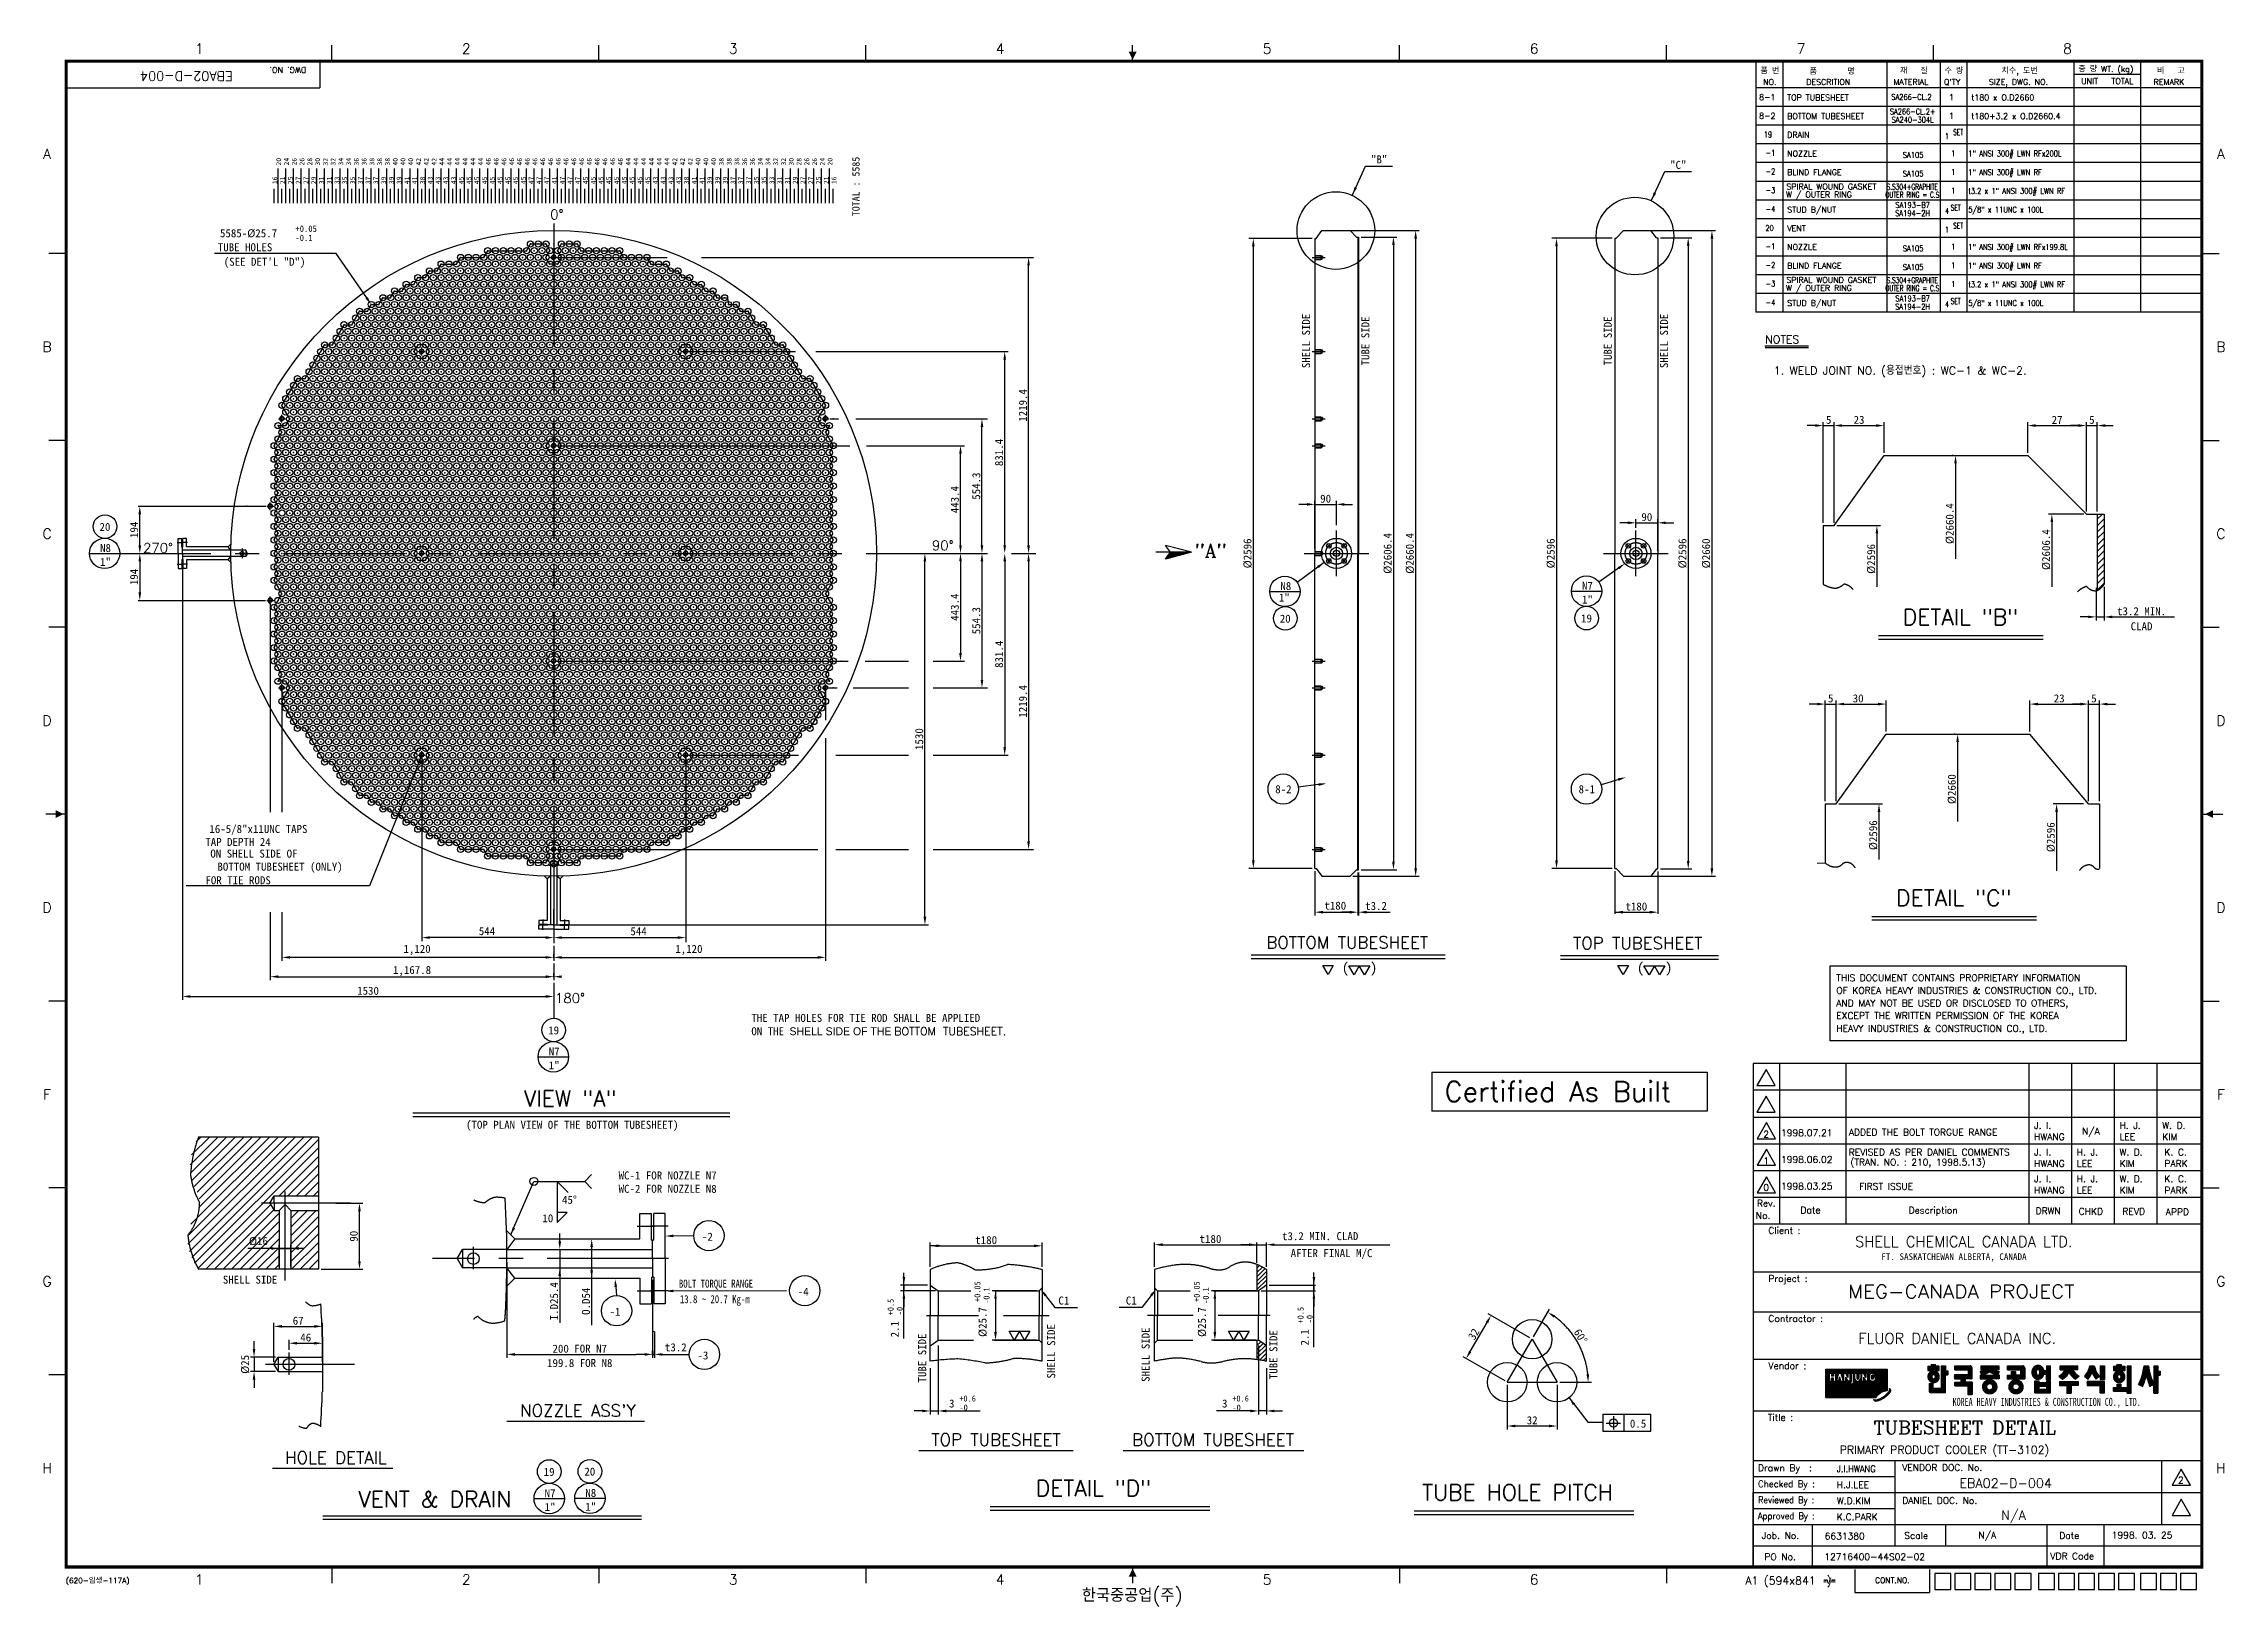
# Model space of a CAD drawing. Extents: x 193 to 9179, y 3 to 6441.
import ezdxf
from ezdxf.enums import TextEntityAlignment as Align

# ---------------------------------------------------------------- set-up
doc = ezdxf.new("R2010")
doc.units = 0
doc.header["$LTSCALE"] = 400
doc.header["$MEASUREMENT"] = 0
for name, pattern in [('CADRA_SOLID', [0]), ('CENTER', [2, 1.25, -0.25, 0.25, -0.25]), ('HIDDEN', [0.375, 0.25, -0.125]), ('PHANTOM', [2.5, 1.25, -0.25, 0.25, -0.25, 0.25, -0.25])]:
    doc.linetypes.add(name, pattern=pattern)
doc.layers.get('0').update_dxf_attribs({"linetype": 'CONTINUOUS'})
doc.layers.get('DEFPOINTS').update_dxf_attribs({"linetype": 'CONTINUOUS'})
for name, color, linetype in [('1', 1, 'CENTER'), ('2', 2, 'HIDDEN'), ('21', 54, 'CADRA_SOLID'), ('3', 3, 'CONTINUOUS'), ('4', 4, 'CONTINUOUS'), ('6', 6, 'PHANTOM')]:
    doc.layers.add(name, color=color, linetype=linetype)
doc.styles.add('ROMANC', font='romanc', dxfattribs={"bigfont": 'hgdtxt'})
doc.styles.add('ROMAND', font='romand')
doc.styles.add('ROMANS', font='romans.shx', dxfattribs={"bigfont": 'whgtxt.shx'})
doc.dimstyles.get("Standard").update_dxf_attribs({"dimtxt": 0.18, "dimasz": 0.18, "dimexe": 0.18, "dimexo": 0.0625, "dimgap": 0.09, "dimtad": 0, "dimtih": 1, "dimtoh": 1, "dimdec": 4, "dimzin": 0, "dimtxsty": 'STANDARD', "dimcen": 0.09, "dimazin": 3, "dimtfac": 1, "dimtdec": 4, "dimtofl": 0, "dimtmove": 0, "dimatfit": 3, "dimtolj": 1, "dimtzin": 0})
pattern_1 = [(45, (296.02, 0), (-8.838835, 8.838835), [])]

msp = doc.modelspace()

# ---------------------------------------------------------------- texts
at = {"layer": '2', "style": 'ROMAND'}
for s, p in [('1', (834.6, 6420.5)), ('2', (1934.6, 6420.5)), ('3', (3034.6, 6420.5)), ('4', (4134.6, 6420.5)), ('5', (5234.6, 6420.5)), ('6', (6334.6, 6420.5)), ('7', (7434.6, 6420.5)), ('8', (8532.2, 6420.5)), ('A', (207.3, 5987.5)), ('A', (9164.7, 5987.5)), ('B', (207.3, 5192.3)), ('B', (9164.7, 5192.3)), ('C', (207.3, 4422.3)), ('C', (9164.7, 4422.3)), ('D', (207.3, 3652.3)), ('D', (9164.7, 3652.3)), ('D', (207.3, 2882.3)), ('D', (9164.7, 2882.3)), ('F', (207.3, 2112.3)), ('F', (9164.7, 2112.3)), ('G', (207.3, 1342.3)), ('G', (9164.7, 1342.3)), ('H', (207.3, 572.3)), ('H', (9164.7, 572.3)), ('2', (1934.6, 113.5)), ('3', (3034.6, 113.5)), ('4', (4134.6, 113.5)), ('5', (5234.6, 113.5)), ('6', (6334.6, 113.5))]:
    msp.add_text(s, height=41.8, dxfattribs=at).set_placement(p, align=Align.MIDDLE)
at = {"layer": '2', "style": 'ROMANS'}
msp.add_text('DWG. NO.', height=24.2, rotation=180, dxfattribs=at).set_placement((1275.1, 6344.7))
at = {"layer": '2'}
for s, height, style, p in [('NOTES', 33, 'ROMANS', (7287.2, 5206.2)), ('1. WELD JOINT NO. (용접번호) : WC-1 & WC-2.', 33, 'ROMANS', (7322.3, 5077.8)), ('J. I.', 27.5, 'ROMANS', (8395, 1970.6)), ('N/A', 27.5, 'ROMANS', (8592.3, 1946.8)), ('H. J.', 27.5, 'ROMANS', (8747, 1970.6)), ('W. D.', 27.5, 'ROMANS', (8923, 1970.6)), ('2', 27.5, 'ROMANS', (7279.2, 1934.9)), ('1998.07.21', 27.5, 'ROMANS', (7352.1, 1940.3)), ('ADDED THE BOLT TORGUE RANGE', 27.5, 'ROMANS', (7631.6, 1942.7)), ('REVISED AS PER DANIEL COMMENTS', 27.5, 'ROMANS', (7631.6, 1860.6)), ('J. I.', 27.5, 'ROMANS', (8395, 1860.6)), ('HWANG', 27.5, 'ROMANS', (8395, 1923.9)), ('H. J.', 27.5, 'ROMANS', (8571, 1860.6)), ('W. D.', 27.5, 'ROMANS', (8747, 1860.6)), ('LEE', 27.5, 'ROMANS', (8747, 1923.9)), ('KIM', 27.5, 'ROMANS', (8923, 1923.9)), ('K. C. ', 27.5, 'ROMANS', (8932.1, 1860.6)), ('1', 27.5, 'ROMANS', (7279.2, 1824.9)), ('1998.06.02', 27.5, 'ROMANS', (7352.1, 1830.3)), ('(TRAN. NO. : 210, 1998.5.13)', 27.5, 'ROMANS', (7637.9, 1819.7)), ('HWANG', 27.5, 'ROMANS', (8395, 1813.9)), ('LEE', 27.5, 'ROMANS', (8571, 1813.9)), ('KIM', 27.5, 'ROMANS', (8747, 1813.9)), ('PARK', 27.5, 'ROMANS', (8932.1, 1813.9)), ('0', 27.5, 'ROMANS', (7279.2, 1714.9)), ('1998.03.25', 27.5, 'ROMANS', (7352.1, 1720.3)), ('FIRST ISSUE', 27.5, 'ROMANS', (7674.5, 1719.5)), ('J. I.', 27.5, 'ROMANS', (8395, 1750.6)), ('HWANG', 27.5, 'ROMANS', (8395, 1703.9)), ('H. J.', 27.5, 'ROMANS', (8571, 1750.6)), ('LEE', 27.5, 'ROMANS', (8571, 1703.9)), ('W. D.', 27.5, 'ROMANS', (8747, 1750.6)), ('KIM', 27.5, 'ROMANS', (8747, 1703.9)), ('K. C. ', 27.5, 'ROMANS', (8932.1, 1750.6)), ('PARK', 27.5, 'ROMANS', (8932.1, 1703.9)), ('No.', 27.5, 'ROMANS', (7248.4, 1599.2)), ('Rev.', 27.5, 'ROMANS', (7252.7, 1650.5)), ('Date', 27.5, 'ROMANS', (7432.4, 1622)), ('Description', 27.5, 'ROMANS', (7877.5, 1621.2)), ('DRWN', 27.5, 'ROMANS', (8401.3, 1618.6)), ('CHKD', 27.5, 'ROMANS', (8578.2, 1616.8)), ('REVD', 27.5, 'ROMANS', (8758.9, 1616.8)), ('Client :', 27.5, 'ROMANC', (7300.2, 1537.9)), ('Project :', 27.5, 'ROMANC', (7300.2, 1339.9)), ('Contractor :', 27.5, 'ROMANC', (7300.2, 1174.9)), ('Vendor :', 27.5, 'ROMANC', (7300.2, 980.6)), ('Title :', 27.5, 'ROMANC', (7298.2, 767.7)), ('Drawn By  :', 27.5, 'ROMANC', (7257.2, 559.9)), ('VENDOR DOC. No.', 27.5, 'ROMANC', (7851.5, 561)), ('W.D.KIM', 27.5, 'ROMANC', (7582.1, 423.7)), ('H.J.LEE', 27.5, 'ROMANC', (7582.1, 489.7)), ('DANIEL DOC. No.', 27.5, 'ROMANC', (7851.5, 425.3)), ('2', 27.5, 'ROMANC', (8987.8, 509.7)), ('K.C.PARK', 27.5, 'ROMANC', (7582.1, 357.7)), ('Job. No.', 27.5, 'ROMANC', (7272.3, 280.9)), ('6631380', 27.5, 'ROMANC', (7532.1, 278.8)), ('Scale', 27.5, 'ROMANC', (7860.2, 280.9)), ('N/A', 27.5, 'ROMANC', (8165.8, 282.7)), ('Date', 27.5, 'ROMANC', (8498.7, 280.9)), ('1998. 03. 25', 27.5, 'ROMANC', (8714.8, 282.7)), ('PO No.', 27.5, 'ROMANC', (7283.8, 193.7)), ('12716400-44S02-02', 27.5, 'ROMANC', (7530.7, 193.7)), ('VDR Code', 27.5, 'ROMANC', (8462, 196.6)), ('(620-임생-117A)', 22, 'ROMANS', (284.6, 98.5)), ('A1 (594x841  )', 33, 'ROMAND', (7205.2, 92.6)), ('CONT.NO.', 22.88, 'ROMANS', (7739.7, 99)), ('한국중공업(주)', 55, 'ROMANS', (4471, 21.4))]:
    msp.add_text(s, height=height, dxfattribs=dict(at, style=style)).set_placement(p)
at = {"layer": '2', "style": 'ROMANS'}
msp.add_text('APPD', height=27.5, dxfattribs=at).set_placement((8985.2, 1614.7), align=Align.CENTER)
at = {"layer": '2'}
msp.add_text('FT. SASKATCHEWAN ALBERTA, CANADA', height=27.5, dxfattribs=at).set_placement((7765.4, 1430.2))
at = {"layer": '2', "style": 'ROMANC'}
for s, width, p in [('J.I.HWANG', 0.9, (7582.1, 555.7)), ('Reviewed By :', 0.9, (7257.2, 427.9)), ('Checked By :', 0.95, (7257.2, 493.9)), ('Approved By :', 0.9, (7257.2, 361.9))]:
    msp.add_text(s, height=27.5, dxfattribs=dict(at, width=width)).set_placement(p)
at = {"layer": '2', "style": 'ROMAND', "width": 0.770147}
msp.add_text('m/m', height=16.5, dxfattribs=at).set_placement((7527.6, 101.4), (7576.6, 101.4), align=Align.FIT)
at = {"layer": '3', "style": 'ROMANS'}
msp.add_text('EBA02-D-004', height=38.5, rotation=180, dxfattribs=at).set_placement((971.8, 6326.8))
at = {"layer": '3'}
msp.add_text('TOTAL : 5585', height=30, rotation=90, dxfattribs=at).set_placement((3555.1, 5730.5))
for s, height, style, p in [('"A"', 55, 'ROMANC', (4935.4, 4325.8)), ('SHELL CHEMICAL CANADA LTD.', 44, 'ROMANS', (7657.2, 1483.6)), ('FLUOR DANIEL CANADA INC.', 44, 'ROMANS', (7671, 1085)), ('TUBESHEET DETAIL', 55, 'ROMANC', (7733.5, 712.4)), ('PRIMARY PRODUCT COOLER (TT-3102)', 33, 'ROMANC', (7593.7, 631.7)), ('EBA02-D-004', 38.5, 'ROMANS', (8087.3, 491.6)), ('N/A', 38.5, 'ROMANS', (8258.9, 359.6))]:
    msp.add_text(s, height=height, dxfattribs=dict(at, style=style)).set_placement(p)
at = {"layer": '3', "color": 2, "linetype": 'CONTINUOUS', "style": 'ROMANS'}
for s, height, p in [('THIS DOCUMENT CONTAINS PROPRIETARY INFORMATION', 27.5, (7580, 2579)), ('OF KOREA HEAVY INDUSTRIES & CONSTRUCTION CO., LTD.', 27.5, (7580, 2527)), ('AND MAY NOT BE USED OR DISCLOSED TO OTHERS,', 27.5, (7580, 2475)), ('EXCEPT THE WRITTEN PERMISSION OF THE KOREA', 27.5, (7580, 2423)), ('HEAVY INDUSTRIES & CONSTRUCTION CO., LTD.', 27.5, (7580, 2370.3)), ('Certified As Built', 82.5, (5965.9, 2083))]:
    msp.add_text(s, height=height, dxfattribs=at).set_placement(p)
at = {"layer": '3', "color": 2, "linetype": 'CENTER', "width": 0.8}
for s, p in [('BOLT TORQUE RANGE', (2810.8, 1316.2)), ('13.8 ~ 20.7 Kg-m', (2814.9, 1252.2))]:
    msp.add_text(s, height=33, dxfattribs=at).set_placement(p)
at = {"layer": '3', "style": 'ROMANS', "width": 1.1}
msp.add_text('MEG-CANADA PROJECT', height=55, dxfattribs=at).set_placement((7627.6, 1273))
at = {"layer": '3', "width": 0.7}
msp.add_text('KOREA HEAVY INDUSTRIES & CONSTRUCTION CO., LTD.', height=33, dxfattribs=at).set_placement((8446.9, 829.1), align=Align.CENTER)
at = {"layer": '3', "char_height": 33, "attachment_point": 5}
for s, insert in [('"B"', (5696.2, 5964.4)), ('"C"', (6928.7, 5941.7))]:
    msp.add_mtext(s, dxfattribs=dict(at, insert=insert))
at = {"layer": '3', "attachment_point": 5, "style": 'ROMANS'}
for s, insert, char_height in [('0%%d', (2307.9, 5737.4), 40), ('270%%d', (664.4, 4363.7), 40), ('90%%d', (3898.2, 4374), 40), ('DETAIL "B"', (8091.9, 4079.1), 66), ('DETAIL "C"', (8064.5, 2921.8), 66), ('BOTTOM TUBESHEET', (5564.8, 2738.4), 50), ('TOP TUBESHEET', (6761.7, 2735.7), 50), ('180%%d', (2362.1, 2509.2), 40), ('VIEW "A"', (2363.3, 2095.7), 66), ("NOZZLE ASS'Y", (2394.8, 809.7), 50), ('HOLE DETAIL', (1397.3, 615.9), 50), ('TOP TUBESHEET', (4117.5, 689.9), 50), ('BOTTOM TUBESHEET', (5011.9, 689.9), 50), ('VENT & DRAIN ', (1805.3, 444.7), 66), ('DETAIL "D"', (4519.4, 490.2), 66), ('TUBE HOLE PITCH', (6266.5, 472.7), 66)]:
    msp.add_mtext(s, dxfattribs=dict(at, insert=insert, char_height=char_height))
at = {"layer": '3', "color": 2, "style": 'ROMANS'}
for insert, char_height, attachment_point in [((1361.9, 5231.7), 1.1, 6), ((874.3, 4973.4), 33, 6), ((2651.1, 4570.9), 33, 4), ((2666.9, 4116.2), 33, 4)]:
    msp.add_mtext('\\A1;', dxfattribs=dict(at, insert=insert, char_height=char_height, attachment_point=attachment_point))
at = {"layer": '3', "color": 2}
for s, insert, char_height, attachment_point in [('90', (5475.7, 4566.5), 33, 5), ('90', (6799.1, 4490.7), 33, 5), ('THE TAP HOLES FOR TIE ROD SHALL BE APPLIED\\PON THE \\f굴림|b0|i0|c129|p50;SHELL SIDE OF THE \\Ftxt.shx;BOTTOM TUBESHEET.', (3109.3, 2444), 33, 1), ('WC-1 FOR NOZZLE N7\\PWC-2 FOR NOZZLE N8', (2764.3, 1750.7), 33, 5), ('10', (2270.6, 1601.7), 33, 5), ('45%%d', (2359.9, 1677.8), 33, 5), ('t180', (4077, 1511.9), 33, 5), ('t180', (5001.2, 1516.5), 33, 5), ('t3.2 MIN. CLAD', (5453.1, 1528.1), 33, 5), ('%%C16', (1078.2, 1507.6), 33, 5), ('AFTER FINAL M/C', (5500, 1454.3), 33, 5), ('SHELL SIDE', (1043.6, 1348.9), 33, 5), ('C1', (4396.9, 1262.7), 33, 5), ('C1', (4674.7, 1262.7), 33, 5), ('3', (3935.1, 838.5), 33, 5), ('+0.6', (4000.4, 859.4), 25, 5), ('-0', (3984.1, 822.2), 25, 5), ('3', (5060, 838.5), 33, 5), ('+0.6', (5125.2, 859.4), 25, 5), ('-0', (5108.9, 822.2), 25, 5)]:
    msp.add_mtext(s, dxfattribs=dict(at, insert=insert, char_height=char_height, attachment_point=attachment_point))
at = {"layer": '3', "color": 2, "linetype": 'CENTER', "char_height": 33}
for s, insert, attachment_point in [('t3.2 MIN.', (8837.8, 4102.9), 5), ('CLAD', (8837.8, 4040.6), 5), ('1530 ', (1529.8, 2539.2), 5), ('\\A1;', (3545.8, 1585.4), 4), ('67', (1241.9, 1180), 5), ('46', (1273.1, 1110.6), 5), ('200 FOR N7', (2402.1, 1064.5), 5), ('t3.2', (2798, 1070.1), 5), ('199.8 FOR N8', (2402.1, 1005.4), 5), ('32', (6326.7, 769.6), 5), ('0.5', (6763.1, 755.9), 5)]:
    msp.add_mtext(s, dxfattribs=dict(at, insert=insert, attachment_point=attachment_point))
at = {"layer": '3', "color": 2, "linetype": 'CENTER', "char_height": 33, "attachment_point": 5}
for s, insert, rotation in [('1530 ', (3801, 3576.1), 90), ('32', (6085.8, 1124.6), 60), ('\\A1;60°', (6526.3, 1116), 302.12022)]:
    msp.add_mtext(s, dxfattribs=dict(at, insert=insert, rotation=rotation))
at = {"layer": '3', "color": 2, "attachment_point": 5, "rotation": 90}
for s, insert, char_height in [('90', (1471.2, 1528), 33), ('I.D25.4', (2296.4, 1260.1), 33), ('O.D54', (2427.8, 1260.1), 33), ('+0.5', (3683.3, 1236.3), 25), ('+0.05', (4040.9, 1299.8), 25), ('-0.1', (4078.2, 1283.5), 25), ('+0.05', (4944.7, 1299.8), 25), ('-0.1', (4981.9, 1283.5), 25), ('2.1', (3700.4, 1145), 33), ('-0', (3720.6, 1220), 25), ('%%C25.7', (4062.7, 1174.5), 33), ('%%C25.7', (4966.4, 1174.5), 33), ('+0.5', (5372.5, 1202.9), 25), ('-0', (5409.8, 1186.6), 25), ('TUBE SIDE', (3813.4, 1026.3), 33), ('SHELL SIDE', (4344.9, 1053.8), 33), ('SHELL SIDE', (4734, 1040.1), 33), ('TUBE SIDE', (5260.8, 1040.1), 33), ('2.1', (5389.6, 1111.6), 33), ('%%C25', (1023.7, 1000.1), 33)]:
    msp.add_mtext(s, dxfattribs=dict(at, insert=insert, char_height=char_height))
at = {"layer": '4', "color": 2, "style": 'ROMANS'}
for s, height, p in [('품 번', 23.83, (7267.4, 6317.6)), ('NO.', 23.83, (7278.3, 6271.3)), ('DESCRITION', 23.83, (7455.9, 6271.3)), ('품       명', 23.83, (7469.9, 6314.6)), ('MATERIAL', 23.83, (7815.2, 6271.3)), ('재   질', 23.83, (7842.4, 6317.6)), ("Q'TY", 23.83, (8023.5, 6271.3)), ('수 량', 23.83, (8025.8, 6317.6)), ('SIZE, DWG. NO.', 23.833, (8208.3, 6271.3)), ('치수, 도번', 23.83, (8260.4, 6317.6)), ('중 량 WT. (kg)', 23.833, (8577.2, 6324.9)), ('UNIT', 23.83, (8589, 6275)), ('TOTAL', 23.83, (8713.3, 6275)), ('REMARK', 23.83, (8887.3, 6271.3)), ('비   고', 23.83, (8901.4, 6317.6)), ('TOP TUBESHEET', 23.833, (7377.4, 6207.6)), ('t180 x O.D2660', 23.833, (8136.4, 6207.6)), ('BOTTOM TUBESHEET', 23.833, (7377.4, 6130.6)), ('t180+3.2 x O.D2660.4', 23.833, (8136.4, 6130.6)), ('DRAIN  ', 23.83, (7377.4, 6053.6)), ('NOZZLE', 23.83, (7377.4, 5976.6)), ('SPIRAL WOUND GASKET', 23.833, (7374.1, 5840.6)), ('BLIND FLANGE', 23.833, (7377.4, 5899.6)), ('W / OUTER RING', 23.833, (7372.5, 5807.8)), ('STUD B/NUT', 23.83, (7377.4, 5745.6)), ('VENT', 23.83, (7377.4, 5668.6)), ('NOZZLE', 23.83, (7377.4, 5591.6)), ('BLIND FLANGE', 23.833, (7377.4, 5514.6)), ('W / OUTER RING', 23.833, (7372.5, 5422.8)), ('SPIRAL WOUND GASKET', 23.833, (7374.1, 5455.6)), ('STUD B/NUT', 23.83, (7377.4, 5360.6))]:
    msp.add_text(s, height=height, dxfattribs=at).set_placement(p)
for s, height, p in [('8-1', 23.83, (7295.3, 6220.8)), ('1', 23.8, (8054.3, 6220.8)), ('8-2', 23.83, (7295.3, 6143.8)), ('1', 23.8, (8054.3, 6143.8)), ('1', 23.8, (8062.3, 5989.8)), ('1', 23.8, (8062.3, 5912.8)), ('1', 23.8, (8062.3, 5835.8)), ('1', 23.8, (8062.3, 5604.8)), ('1', 23.8, (8062.3, 5527.8)), ('1', 23.8, (8062.3, 5450.8))]:
    msp.add_text(s, height=height, dxfattribs=at).set_placement(p, align=Align.MIDDLE)
for s, height, width, p in [('SA266-CL.2 ', 23.833, 0.8, (7896.3, 6209.7)), ('SA266-CL.2+', 23.833, 0.8, (7894.4, 6149.6)), ('SA240-304L', 23.83, 0.8, (7894.4, 6115.9)), ('SA105', 23.83, 0.85, (7896.3, 5970.8)), ('S.S304+GRAPHITE', 23.833, 0.6, (7893, 5839.7)), ('SA105', 23.83, 0.85, (7896.3, 5893.8)), ('OUTER RING = C.S', 23.833, 0.6, (7893, 5806.9)), ('SA194-2H', 23.83, 0.8, (7894.4, 5730.9)), ('SA193-B7', 23.83, 0.8, (7894.4, 5764.6)), ('SA105', 23.83, 0.85, (7896.3, 5585.8)), ('SA105', 23.83, 0.85, (7896.3, 5508.8)), ('OUTER RING = C.S', 23.833, 0.6, (7893, 5421.9)), ('S.S304+GRAPHITE', 23.833, 0.6, (7893, 5454.7)), ('SA193-B7', 23.83, 0.8, (7894.4, 5379.6)), ('SA194-2H', 23.83, 0.8, (7894.4, 5345.9))]:
    msp.add_text(s, height=height, dxfattribs=dict(at, width=width)).set_placement(p, align=Align.CENTER)
for s, height, width, p in [('19 ', 23.83, 0.8, (7305.1, 6066.8)), ('1', 23.8, 0.6, (8036.1, 6060.2)), ('SET', 23.83, 0.6, (8082, 6076.6)), ('-1', 23.83, 0.8, (7308.4, 5991.4)), ('-2', 23.83, 0.8, (7308.4, 5914.4)), ('-3', 23.83, 0.8, (7308.4, 5837.4)), ('-4', 23.83, 0.8, (7308.4, 5760.4)), ('4', 23.8, 0.6, (8036.1, 5752.2)), ('SET', 23.83, 0.6, (8072.2, 5765.3)), ('20', 23.83, 0.8, (7305.1, 5681.8)), ('1', 23.8, 0.6, (8036.1, 5675.2)), ('SET', 23.83, 0.6, (8082, 5691.6)), ('-1', 23.83, 0.8, (7308.4, 5606.4)), ('-2', 23.83, 0.8, (7308.4, 5529.4)), ('-3', 23.83, 0.8, (7308.4, 5452.4)), ('SET', 23.83, 0.6, (8072.2, 5380.3)), ('-4', 23.83, 0.8, (7308.4, 5375.4)), ('4', 23.8, 0.6, (8036.1, 5367.2))]:
    msp.add_text(s, height=height, dxfattribs=dict(at, width=width)).set_placement(p, align=Align.MIDDLE)
at = {"layer": '4'}
for s, p in [('20', (1171.6, 5939.4)), ('24', (1203.6, 5939.4)), ('26', (1235.6, 5939.4)), ('26', (1267.6, 5939.4)), ('28', (1299.6, 5939.4)), ('30', (1331.6, 5939.4)), ('32', (1363.6, 5939.4)), ('32', (1395.6, 5939.4)), ('34', (1427.6, 5939.4)), ('34', (1459.6, 5939.4)), ('36', (1491.6, 5939.4)), ('36', (1523.6, 5939.4)), ('38', (1555.6, 5939.4)), ('38', (1587.6, 5939.4)), ('38', (1619.6, 5939.4)), ('40', (1651.6, 5939.4)), ('40', (1683.6, 5939.4)), ('40', (1715.6, 5939.4)), ('42', (1747.6, 5939.4)), ('42', (1779.6, 5939.4)), ('42', (1811.6, 5939.4)), ('44', (1843.6, 5939.4)), ('44', (1875.6, 5939.4)), ('44', (1907.6, 5939.4)), ('44', (1939.6, 5939.4)), ('44', (1971.6, 5939.4)), ('44', (2003.6, 5939.4)), ('46', (2035.6, 5939.4)), ('46', (2067.6, 5939.4)), ('46', (2099.6, 5939.4)), ('46', (2131.6, 5939.4)), ('46', (2163.6, 5939.4)), ('46', (2195.6, 5939.4)), ('46', (2227.6, 5939.4)), ('46', (2259.6, 5939.4)), ('46', (2291.6, 5939.4)), ('46', (2323.6, 5939.4)), ('46', (2355.6, 5939.4)), ('46', (2387.6, 5939.4)), ('46', (2419.6, 5939.4)), ('46', (2451.6, 5939.4)), ('46', (2483.6, 5939.4)), ('46', (2515.6, 5939.4)), ('46', (2547.6, 5939.4)), ('46', (2579.6, 5939.4)), ('44', (2611.6, 5939.4)), ('44', (2643.6, 5939.4)), ('44', (2675.6, 5939.4)), ('44', (2707.6, 5939.4)), ('44', (2739.6, 5939.4)), ('44', (2771.6, 5939.4)), ('42', (2803.6, 5939.4)), ('42', (2835.6, 5939.4)), ('42', (2867.6, 5939.4)), ('40', (2899.6, 5939.4)), ('40', (2931.6, 5939.4)), ('40', (2963.6, 5939.4)), ('38', (2995.6, 5939.4)), ('38', (3027.6, 5939.4)), ('38', (3059.6, 5939.4)), ('36', (3091.6, 5939.4)), ('36', (3123.6, 5939.4)), ('34', (3155.6, 5939.4)), ('34', (3187.6, 5939.4)), ('32', (3219.6, 5939.4)), ('32', (3251.6, 5939.4)), ('30', (3283.6, 5939.4)), ('28', (3315.6, 5939.4)), ('26', (3347.6, 5939.4)), ('26', (3379.6, 5939.4)), ('24', (3411.6, 5939.4)), ('20', (3443.6, 5939.4)), ('16', (1155.6, 5862.6)), ('21', (1187.6, 5862.6)), ('25', (1219.6, 5862.6)), ('27', (1251.6, 5862.6)), ('27', (1283.6, 5862.6)), ('29', (1315.6, 5862.6)), ('31', (1347.6, 5862.6)), ('31', (1379.6, 5862.6)), ('33', (1411.6, 5862.6)), ('35', (1443.6, 5862.6)), ('35', (1475.6, 5862.6)), ('37', (1507.6, 5862.6)), ('37', (1539.6, 5862.6)), ('37', (1571.6, 5862.6)), ('39', (1603.6, 5862.6)), ('39', (1635.6, 5862.6)), ('39', (1667.6, 5862.6)), ('41', (1699.6, 5862.6)), ('41', (1731.6, 5862.6)), ('38', (1763.6, 5862.6)), ('43', (1795.6, 5862.6)), ('43', (1827.6, 5862.6)), ('43', (1859.6, 5862.6)), ('43', (1891.6, 5862.6)), ('45', (1923.6, 5862.6)), ('45', (1955.6, 5862.6)), ('45', (1987.6, 5862.6)), ('45', (2019.6, 5862.6)), ('45', (2051.6, 5862.6)), ('45', (2083.6, 5862.6)), ('45', (2115.6, 5862.6)), ('45', (2147.6, 5862.6)), ('45', (2179.6, 5862.6)), ('47', (2211.6, 5862.6)), ('47', (2243.6, 5862.6)), ('47', (2275.6, 5862.6)), ('41', (2307.6, 5862.6)), ('47', (2339.6, 5862.6)), ('47', (2371.6, 5862.6)), ('47', (2403.6, 5862.6)), ('45', (2435.6, 5862.6)), ('45', (2467.6, 5862.6)), ('45', (2499.6, 5862.6)), ('45', (2531.6, 5862.6)), ('45', (2563.6, 5862.6)), ('45', (2595.6, 5862.6)), ('45', (2627.6, 5862.6)), ('45', (2659.6, 5862.6)), ('45', (2691.6, 5862.6)), ('43', (2723.6, 5862.6)), ('43', (2755.6, 5862.6)), ('43', (2787.6, 5862.6)), ('43', (2819.6, 5862.6)), ('38', (2851.6, 5862.6)), ('41', (2883.6, 5862.6)), ('41', (2915.6, 5862.6)), ('39', (2947.6, 5862.6)), ('39', (2979.6, 5862.6)), ('39', (3011.6, 5862.6)), ('37', (3043.6, 5862.6)), ('37', (3075.6, 5862.6)), ('37', (3107.6, 5862.6)), ('35', (3139.6, 5862.6)), ('35', (3171.6, 5862.6)), ('33', (3203.6, 5862.6)), ('31', (3235.6, 5862.6)), ('31', (3267.6, 5862.6)), ('29', (3299.6, 5862.6)), ('27', (3331.6, 5862.6)), ('27', (3363.6, 5862.6)), ('25', (3395.6, 5862.6)), ('21', (3427.6, 5862.6)), ('16', (3459.6, 5862.6))]:
    msp.add_text(s, height=20, rotation=90, dxfattribs=at).set_placement(p)
at = {"layer": '4', "color": 2, "style": 'ROMANS', "width": 0.8}
for s, p in [('1" ANSI 300# LWN RFx200L', (8123.9, 5976.6)), ('t3.2 x 1" ANSI 300# LWN RF ', (8123.9, 5822.6)), ('1" ANSI 300# LWN RF ', (8123.9, 5899.6)), ('5/8" x 11UNC x 100L', (8123.9, 5745.6)), ('1" ANSI 300# LWN RFx199.8L', (8123.9, 5591.6)), ('1" ANSI 300# LWN RF ', (8123.9, 5514.6)), ('t3.2 x 1" ANSI 300# LWN RF ', (8123.9, 5437.6)), ('5/8" x 11UNC x 100L', (8123.9, 5360.6))]:
    msp.add_text(s, height=23.833, dxfattribs=at).set_placement(p)
at = {"layer": '4', "color": 2}
for s, height, p in [('5585-%%C25.7', 33, (919.7, 5643.7)), ('+0.05', 26, (1230.5, 5665.9)), ('TUBE HOLES ', 33, (910.8, 5586)), ('-0.1', 26, (1230.5, 5628.2)), ('(SEE DET\'L "D")', 33, (935.2, 5526.1)), ('544', 33, (2610.9, 2767.9))]:
    msp.add_text(s, height=height, dxfattribs=at).set_placement(p)
at = {"layer": '4', "style": 'ROMAND'}
msp.add_text('1', height=41.8, dxfattribs=at).set_placement((834.6, 113.5), align=Align.MIDDLE)
at = {"layer": '4', "color": 2, "char_height": 33, "attachment_point": 5, "rotation": 90}
for s, insert in [('SHELL SIDE', (5395.2, 5216.5)), ('TUBE SIDE', (5639.6, 5216.5)), ('TUBE SIDE', (6638.7, 5216.5)), ('SHELL SIDE', (6870.3, 5216.5)), ('\\A1;1219.4', (4228.2, 4950.9)), ('\\A1;831.4', (4130, 4756.9)), ('\\A1;443.4', (3947.7, 4562.9)), ('\\A1;554.3', (4036.2, 4618.3)), ('%%C2660.4', (8047.9, 4463.8)), ('\\A1;194', (565.9, 4438.2)), ('%%C2606.4', (5731.7, 4341.2)), ('%%C2660.4', (5823.2, 4341.2)), ('%%C2606.4', (8444.7, 4356.7)), ('%%C2596', (5154.3, 4341.2)), ('%%C2596', (6403.6, 4341.2)), ('%%C2596', (6946.3, 4341.2)), ('%%C2660 ', (7043.9, 4341.2)), ('%%C2596', (7723.9, 4318.4)), ('\\A1;194', (565.9, 4244.2)), ('\\A1;443.4', (3947.7, 4119.5)), ('554.3', (4036.2, 4064.1)), ('\\A1;831.4', (4130, 3925.5)), ('\\A1;1219.4', (4228.2, 3731.5)), ('%%C2660', (8056.4, 3369.9)), ('%%C2596', (7732.4, 3180.1)), ('%%C2596', (8464.2, 3171.8))]:
    msp.add_mtext(s, dxfattribs=dict(at, insert=insert))
at = {"layer": '4', "color": 2, "char_height": 33, "attachment_point": 5}
for s, insert in [('5', (7548.4, 4891.3)), ('23', (7673.7, 4891.3)), ('27', (8489.7, 4891.3)), ('5', (8633, 4891.3)), ('20', (445.6, 4450)), ('N8', (448, 4363.2)), ('1"', (448, 4306.4)), ('N7', (6554.5, 4207.7)), ('1"', (5305.4, 4159)), ('N8', (5311.5, 4206.6)), ('1"', (6554.5, 4150.9)), ('20', (5309.1, 4072.1)), ('19', (6550.6, 4073.1)), ('5', (7556.9, 3743.7)), ('30', (7669.9, 3743.7)), ('23', (8498.3, 3743.7)), ('5', (8641.5, 3743.7)), ('8-2', (5301.7, 3369.5)), ('8-1', (6551.6, 3369.5)), ('TAP DEPTH 24', (993.9, 3152.4)), ('16-5/8"x11UNC TAPS', (1078, 3201.9)), ('ON SHELL SIDE OF', (1059.6, 3104.1)), ('BOTTOM TUBESHEET (ONLY)', (1167.3, 3046.2)), ('FOR TIE RODS', (994.4, 2994.3)), ('t180', (5515.4, 2889.7)), ('t3.2', (5683.5, 2888.6)), ('t180', (6755.9, 2886.3)), ('\\A1;544', (2019.8, 2784.8)), ('\\A1;1,120', (1731.8, 2707.4)), ('\\A1;1,120', (2851.8, 2707.4)), ('1,167.8', (1711, 2620.7)), ('19', (2294.5, 2375.9)), ('N7', (2296.9, 2289.1)), ('1"', (2296.9, 2232.3)), ('(TOP PLAN VIEW OF THE BOTTOM TUBESHEET)', (2371.4, 1982.6)), (' -2', (2916.9, 1526.2)), (' -4', (3311.9, 1299.4)), (' -1', (2536.2, 1216.6)), (' -3', (2898.4, 1036.7)), ('19', (2276, 557)), ('20', (2443.6, 558)), ('N7', (2279.9, 469.3)), ('N8', (2447.6, 470.3)), ('1"', (2279.9, 412.5)), ('1"', (2447.6, 413.5))]:
    msp.add_mtext(s, dxfattribs=dict(at, insert=insert))
at = {"layer": '4', "char_height": 42.9, "attachment_point": 5}
for insert in [(5615.4, 2628.3), (6831.4, 2628.3)]:
    msp.add_mtext('(   )', dxfattribs=dict(at, insert=insert))

# ---------------------------------------------------------------- blocks, each defined once
blk = doc.blocks.new('*X13')
at = {"color": 0}
for p, q in [((238.26, 327), (244.63, 327)), ((239.38, 327.3), (244.84, 327.3)), ((240.5, 327.6), (245.04, 327.6)), ((241.62, 327.9), (245.25, 327.9)), ((242.74, 328.2), (245.46, 328.2)), ((243.86, 328.5), (245.67, 328.5)), ((244.98, 328.8), (245.88, 328.8)), ((237.14, 326.7), (244.42, 326.7))]:
    blk.add_line(p, q, dxfattribs=at)
blk = doc.blocks.new('ALE')
at = {"layer": '3'}
for p, q in [((0, 0), (9.66, 2.59)), ((0, 0), (13.32, 0)), ((9.66, 2.59), (7.86, 0)), ((7.86, 0), (9.66, -2.59)), ((0, 0), (9.66, -2.59))]:
    blk.add_line(p, q, dxfattribs=at)
blk.add_blockref('*X13', (-236.43, -326.51), dxfattribs=at)

# ---------------------------------------------------------------- hatches: boundary and pattern name
at = {"layer": '3', "linetype": 'CENTER'}
h = msp.add_hatch(dxfattribs=at)
h.set_pattern_fill('ANSI31', color=256, scale=150, style=0)
h.set_pattern_definition([(45, (-6.582, -335.42), (-13.258252, 13.258252), [])])
h.paths.add_polyline_path([(8655.4, 4188, 0.133871), (8671.6, 4195.8, 0.127242), (8684, 4213.8), (8684, 4502.9), (8655.4, 4502.9)])
h = msp.add_hatch(dxfattribs=at)
h.set_pattern_fill('ANSI31', color=256, scale=100, style=0)
h.set_pattern_definition(pattern_1)
h.paths.add_polyline_path([(5192.7, 1303.3), (5198.7, 1303.3), (5231.8, 1326.5), (5231.8, 1390.5, 0.063961), (5192.7, 1411.6)])
h = msp.add_hatch(dxfattribs=at)
h.set_pattern_fill('ANSI31', color=256, scale=100, style=0)
h.set_pattern_definition(pattern_1)
h.paths.add_polyline_path([(5231.8, 1077), (5198.7, 1100.1), (5192.7, 1100.1), (5192.7, 1019.5, -0.016588), (5231.8, 1013)])
at = {"layer": '4'}
h = msp.add_hatch(dxfattribs=at)
h.set_pattern_fill('ANSI31', color=256, scale=200, style=0)
h.paths.add_polyline_path([(1143, 1694.2), (1326, 1694.2), (1326, 1936.6), (831.2, 1936.6, 0.07372), (800.7, 1854.9, 0.089152), (798.3, 1782.7, 0.094699), (820.7, 1718.1, -0.121083), (835.6, 1666.4, -0.174334), (816.8, 1606.4, 0.136202), (787.3, 1532.5, 0.103135), (793.8, 1465.9, 0.082783), (831.2, 1391.8), (1164, 1391.8), (1164, 1634.2), (1143, 1634.2), (1125.7, 1664.2)])
h.paths.add_polyline_path([(1326, 1634.2), (1212, 1634.2), (1212, 1391.8), (1326, 1391.8)])
h.paths.add_polyline_path([(1031.4, 1532.3), (1124.9, 1532.3), (1124.9, 1482.8), (1031.4, 1482.8)], flags=24)

# ---------------------------------------------------------------- linework, layer by layer
at = {"color": 4, "linetype": 'BYBLOCK'}
for p, q in [((2838.9, 3498.8), (2838.9, 2739.6)), ((2294.9, 2843.6), (2294.9, 2744.1)), ((2294.9, 2773.7), (2294.9, 2735.1)), ((2327.9, 2758.4), (2805.9, 2758.4))]:
    msp.add_line(p, q, dxfattribs=at)
for points in [[(2327.9, 2752.9), (2327.9, 2763.9), (2294.9, 2758.4)], [(2805.9, 2752.9), (2805.9, 2763.9), (2838.9, 2758.4)]]:
    msp.add_solid(points, dxfattribs=at)
at = {"layer": '1'}
for p, q in [((2294.9, 5699.9), (2294.9, 2781.2)), ((5419.7, 5560.6), (5474.1, 5560.6)), ((5419.7, 5172.6), (5474.1, 5172.6)), ((5419.7, 4895.5), (5474.1, 4895.5)), ((5419.7, 4784.6), (5474.1, 4784.6)), ((5519.9, 4248), (5519.9, 4436.1)), ((6753.8, 4248), (6753.8, 4436.1)), ((381.8, 4341.2), (4290.1, 4341.2)), ((743.4, 4385.7), (767.6, 4385.7)), ((786, 4385.7), (761.8, 4385.7)), ((1010.7, 4360.8), (1010.7, 4321.6)), ((5387, 4341.2), (5653.8, 4341.2)), ((5480.3, 4301.2), (5497.8, 4318.7)), ((5480.7, 4380.9), (5498.9, 4362.7)), ((5542.5, 4319.1), (5561.2, 4300.4)), ((5543, 4363.9), (5560.8, 4381.6)), ((6621, 4341.2), (6887.7, 4341.2)), ((6623.3, 4341.2), (6873.2, 4341.2)), ((6714.3, 4301.2), (6731.8, 4318.7)), ((6714.7, 4380.9), (6732.8, 4362.7)), ((6776.5, 4319.1), (6795.1, 4300.4)), ((6777, 4363.9), (6794.8, 4381.6)), ((743.4, 4296.8), (767.6, 4296.8)), ((786, 4296.8), (761.8, 4296.8)), ((5419.7, 3897.8), (5474.1, 3897.8)), ((5419.7, 3787), (5474.1, 3787)), ((5419.7, 3509.8), (5474.1, 3509.8)), ((2275.3, 3057), (2314.5, 3057)), ((5419.7, 3121.8), (5474.1, 3121.8)), ((2250.5, 2832.3), (2250.5, 2808.2)), ((2250.5, 2789.7), (2250.5, 2813.9)), ((2339.4, 2832.3), (2339.4, 2808.2)), ((2339.4, 2789.7), (2339.4, 2813.9)), ((1188, 1345.9), (1188, 1712.8)), ((1457.9, 1664.2), (1090.8, 1664.2)), ((2638.3, 1569.1), (2710.7, 1569.1)), ((2765.9, 1569.1), (2693.5, 1569.1)), ((1964.1, 1392.7), (1964.1, 1484.4)), ((2768.4, 1435.8), (1794.9, 1435.8)), ((2638.3, 1302.4), (2710.7, 1302.4)), ((2765.9, 1302.4), (2693.5, 1302.4)), ((3831, 1201.7), (4045.5, 1201.7)), ((4148, 1201.7), (4336.8, 1201.7)), ((4930.2, 1201.7), (4741.4, 1201.7)), ((5247.2, 1201.7), (5032.7, 1201.7)), ((1474, 1000.1), (1106.9, 1000.1)), ((1204.1, 957), (1204.1, 1048.8))]:
    msp.add_line(p, q, dxfattribs=at)
for centre in [(5520.4, 4341.2), (6754.3, 4341.2)]:
    msp.add_circle(centre, 44.5, dxfattribs=at)
at = {"layer": '2'}
for p, q in [((1025.7, 4353.9), (964.8, 4353.9)), ((1025.7, 4328.5), (964.8, 4328.5)), ((1033, 4341.2), (1025.7, 4353.9)), ((1025.7, 4353.9), (1025.7, 4328.5)), ((1033, 4341.2), (1025.7, 4328.5)), ((2294.9, 3079.3), (2282.2, 3072)), ((2282.2, 3072), (2307.6, 3072)), ((2282.2, 3072), (2282.2, 3011.1)), ((2294.9, 3079.3), (2307.6, 3072)), ((2307.6, 3072), (2307.6, 3011.1))]:
    msp.add_line(p, q, dxfattribs=at)
at = {"layer": '21'}
msp.add_lwpolyline([(242.4, 141.5)], dxfattribs=at)
at = {"layer": '3'}
for p, q in [((5436.5, 5639.2), (5459.5, 5671.4)), ((5459.5, 5671.4), (5576.3, 5671.4)), ((5576.3, 5671.4), (5603.3, 5644.4)), ((6672.5, 5639.4), (6702.5, 5671.4)), ((6702.5, 5671.4), (6816.3, 5671.4)), ((6839.3, 5641.4), (6816.3, 5671.4)), ((5431.5, 5639.2), (5431.5, 4341.2)), ((5431.5, 5639.2), (5436.5, 5639.2)), ((5603.3, 5644.4), (5611.5, 5644.4)), ((5608.3, 5644.4), (5608.3, 4341.2)), ((5611.5, 5644.4), (5611.5, 4341.2)), ((6667.5, 5639.4), (6667.5, 4341.2)), ((6667.5, 5639.4), (6672.5, 5639.4)), ((6839.3, 5641.4), (6844.3, 5641.4)), ((6844.3, 5641.4), (6844.3, 4341.2)), ((5431.5, 5567.6), (5460.5, 5567.6)), ((5431.5, 5553.6), (5460.5, 5553.6)), ((5455.5, 5568.6), (5455.5, 5552.6)), ((5456.5, 5567.6), (5456.5, 5553.6)), ((5460.5, 5567.6), (5460.5, 5553.6)), ((5460.5, 5567.6), (5464.5, 5560.6)), ((5460.5, 5553.6), (5464.5, 5560.6)), ((5431.5, 5179.6), (5460.5, 5179.6)), ((5431.5, 5165.6), (5460.5, 5165.6)), ((5455.5, 5180.6), (5455.5, 5164.6)), ((5456.5, 5179.6), (5456.5, 5165.6)), ((5460.5, 5179.6), (5460.5, 5165.6)), ((5460.5, 5179.6), (5464.5, 5172.6)), ((5460.5, 5165.6), (5464.5, 5172.6)), ((5431.5, 4902.5), (5460.5, 4902.5)), ((5431.5, 4888.5), (5460.5, 4888.5)), ((5455.5, 4903.5), (5455.5, 4887.5)), ((5456.5, 4902.5), (5456.5, 4888.5)), ((5460.5, 4902.5), (5464.5, 4895.5)), ((5460.5, 4902.5), (5460.5, 4888.5)), ((5460.5, 4888.5), (5464.5, 4895.5)), ((5431.5, 4791.6), (5460.5, 4791.6)), ((5431.5, 4777.6), (5460.5, 4777.6)), ((5455.5, 4792.6), (5455.5, 4776.6)), ((5456.5, 4791.6), (5456.5, 4777.6)), ((5460.5, 4791.6), (5464.5, 4784.6)), ((5460.5, 4791.6), (5460.5, 4777.6)), ((5460.5, 4777.6), (5464.5, 4784.6)), ((7570.8, 4456.4), (7776.7, 4744.6)), ((7776.7, 4744.6), (8368.9, 4744.6)), ((8368.9, 4744.6), (8610.6, 4502.9)), ((8610.6, 4502.9), (8684, 4502.9)), ((8655.4, 4502.9), (8655.4, 4187.7)), ((8684, 4502.9), (8684, 4213.8)), ((747.2, 4403.2), (763.1, 4403.2)), ((747.2, 4341.2), (747.2, 4403.2)), ((763.1, 4366.6), (763.1, 4403.2)), ((766.3, 4366.6), (766.3, 4403.2)), ((782.2, 4403.2), (766.3, 4403.2)), ((782.2, 4368.2), (782.2, 4403.2)), ((7526, 4456.4), (7570.8, 4456.4)), ((7526, 4456.4), (7526, 4213.8)), ((747.2, 4341.2), (747.2, 4279.2)), ((763.1, 4366.6), (764.7, 4366.6)), ((763.1, 4315.8), (763.1, 4279.2)), ((763.1, 4315.8), (764.7, 4315.8)), ((764.7, 4341.2), (764.7, 4366.6)), ((766.3, 4366.6), (764.7, 4366.6)), ((764.7, 4341.2), (764.7, 4366.6)), ((964.8, 4353.9), (764.7, 4353.9)), ((764.7, 4341.2), (764.7, 4315.8)), ((764.7, 4341.2), (764.7, 4315.8)), ((964.8, 4328.5), (764.7, 4328.5)), ((766.3, 4315.8), (764.7, 4315.8)), ((766.3, 4315.8), (766.3, 4279.2)), ((953.9, 4368.2), (782.2, 4368.2)), ((953.9, 4314.2), (782.2, 4314.2)), ((782.2, 4314.2), (782.2, 4279.2)), ((965, 4379.2), (953.9, 4368.2)), ((965, 4303.2), (953.9, 4314.2)), ((5431.5, 4348.2), (5460.5, 4348.2)), ((5431.5, 3043.2), (5431.5, 4341.2)), ((5431.5, 4334.2), (5460.5, 4334.2)), ((5455.5, 4349.2), (5455.5, 4333.2)), ((5456.5, 4348.2), (5456.5, 4334.2)), ((5460.5, 4348.2), (5464.5, 4341.2)), ((5460.5, 4348.2), (5460.5, 4334.2)), ((5460.5, 4334.2), (5464.5, 4341.2)), ((5608.3, 3038), (5608.3, 4341.2)), ((5611.5, 3038), (5611.5, 4341.2)), ((6667.5, 3043), (6667.5, 4341.2)), ((6844.3, 3041), (6844.3, 4341.2)), ((747.2, 4279.2), (763.1, 4279.2)), ((782.2, 4279.2), (766.3, 4279.2)), ((8432.2, 4001.7), (7754, 4001.7)), ((5431.5, 3904.8), (5460.5, 3904.8)), ((5431.5, 3890.8), (5460.5, 3890.8)), ((5455.5, 3905.8), (5455.5, 3889.8)), ((5456.5, 3904.8), (5456.5, 3890.8)), ((5460.5, 3904.8), (5464.5, 3897.8)), ((5460.5, 3904.8), (5460.5, 3890.8)), ((5460.5, 3890.8), (5464.5, 3897.8)), ((5431.5, 3794), (5460.5, 3794)), ((5431.5, 3780), (5460.5, 3780)), ((5455.5, 3795), (5455.5, 3779)), ((5456.5, 3794), (5456.5, 3780)), ((5460.5, 3794), (5464.5, 3787)), ((5460.5, 3794), (5460.5, 3780)), ((5460.5, 3780), (5464.5, 3787)), ((7579.3, 3308.9), (7785.2, 3597.1)), ((7785.2, 3597.1), (8377.4, 3597.1)), ((5431.5, 3516.8), (5460.5, 3516.8)), ((5455.5, 3517.8), (5455.5, 3501.8)), ((5456.5, 3516.8), (5456.5, 3502.8)), ((5460.5, 3516.8), (5464.5, 3509.8)), ((5460.5, 3516.8), (5460.5, 3502.8)), ((5460.5, 3502.8), (5464.5, 3509.8)), ((5431.5, 3502.8), (5460.5, 3502.8)), ((7534.6, 3308.9), (7534.6, 3066.3)), ((7534.6, 3308.9), (7579.3, 3308.9)), ((7534.6, 3308.9), (7534.6, 3066.3)), ((8619.1, 3308.9), (8663.9, 3308.9)), ((8663.9, 3308.9), (8663.9, 3043)), ((5431.5, 3128.8), (5460.5, 3128.8)), ((5431.5, 3114.8), (5460.5, 3114.8)), ((5455.5, 3129.8), (5455.5, 3113.8)), ((5456.5, 3128.8), (5456.5, 3114.8)), ((5460.5, 3128.8), (5464.5, 3121.8)), ((5460.5, 3128.8), (5460.5, 3114.8)), ((5460.5, 3114.8), (5464.5, 3121.8)), ((2256.9, 3011.3), (2267.9, 3000.2)), ((2267.9, 3000.2), (2267.9, 2828.5)), ((2282.2, 3011.1), (2282.2, 2811)), ((2307.6, 3011.1), (2307.6, 2811)), ((2332.9, 3011.3), (2321.9, 3000.2)), ((2321.9, 3000.2), (2321.9, 2828.5)), ((5431.5, 3043.2), (5436.5, 3043.2)), ((5436.5, 3043.2), (5459.5, 3011)), ((5459.5, 3011), (5576.3, 3011)), ((5576.3, 3011), (5603.3, 3038)), ((5603.3, 3038), (5611.5, 3038)), ((6667.5, 3043), (6672.5, 3043)), ((6672.5, 3043), (6702.5, 3011)), ((6702.5, 3011), (6816.3, 3011)), ((6839.3, 3041), (6816.3, 3011)), ((6839.3, 3041), (6844.3, 3041)), ((2232.9, 2828.5), (2232.9, 2812.6)), ((2267.9, 2828.5), (2232.9, 2828.5)), ((2269.5, 2812.6), (2232.9, 2812.6)), ((2269.5, 2809.4), (2232.9, 2809.4)), ((2232.9, 2793.6), (2232.9, 2809.4)), ((2294.9, 2793.6), (2232.9, 2793.6)), ((2269.5, 2812.6), (2269.5, 2811)), ((2294.9, 2811), (2269.5, 2811)), ((2294.9, 2811), (2269.5, 2811)), ((2269.5, 2809.4), (2269.5, 2811)), ((2294.9, 2811), (2320.3, 2811)), ((2294.9, 2811), (2320.3, 2811)), ((2294.9, 2793.6), (2356.9, 2793.6)), ((2320.3, 2812.6), (2320.3, 2811)), ((2320.3, 2812.6), (2356.9, 2812.6)), ((2320.3, 2809.4), (2320.3, 2811)), ((2320.3, 2809.4), (2356.9, 2809.4)), ((2321.9, 2828.5), (2356.9, 2828.5)), ((2356.9, 2828.5), (2356.9, 2812.6)), ((2356.9, 2793.6), (2356.9, 2809.4)), ((8404.8, 2844.3), (7726.6, 2844.3)), ((5967.9, 2686.2), (5168.7, 2686.2)), ((7094.5, 2683.5), (6443.4, 2683.5)), ((5913.7, 2204.2), (7048.4, 2204.2)), ((5913.7, 2204.2), (5913.7, 2043.1)), ((7048.4, 2204.2), (7048.4, 2043.1)), ((9080.7, 2239.2), (7238, 2239.2)), ((3021, 2035.1), (1714.1, 2035.1)), ((7048.4, 2043.1), (5913.7, 2043.1)), ((1326, 1936.6), (831.2, 1936.6)), ((1326, 1936.6), (1326, 1391.8)), ((1125.7, 1664.2), (1143, 1694.2)), ((1125.7, 1664.2), (1143, 1634.2)), ((1143, 1694.2), (1326, 1694.2)), ((1143, 1664.2), (1143, 1694.2)), ((1143, 1664.2), (1143, 1634.2)), ((1143, 1634.2), (1164, 1634.2)), ((1164, 1634.2), (1188, 1658.5)), ((1164, 1634.2), (1164, 1391.8)), ((1188, 1658.5), (1212, 1634.2)), ((1212, 1634.2), (1212, 1391.8)), ((1212, 1634.2), (1326, 1634.2)), ((2649.7, 1621.8), (2697.3, 1621.8)), ((2649.7, 1516.7), (2649.7, 1621.8)), ((2697.3, 1512), (2697.3, 1621.8)), ((2754.5, 1621.8), (2706.9, 1621.8)), ((2706.9, 1512), (2706.9, 1621.8)), ((2754.5, 1435.8), (2754.5, 1621.8)), ((2101.3, 1549.7), (2134.4, 1516.7)), ((7238, 1579.2), (9086, 1579.2)), ((1897.1, 1435.8), (1919.1, 1473.9)), ((2101.9, 1473.9), (1919.1, 1473.9)), ((1919.1, 1473.9), (1919.1, 1435.8)), ((2101.9, 1473.9), (2702.1, 1473.9)), ((2134.4, 1516.7), (2649.7, 1516.7)), ((2697.3, 1512), (2702.1, 1512)), ((2702.1, 1435.8), (2702.1, 1512)), ((2702.1, 1435.8), (2702.1, 1512)), ((2706.9, 1512), (2702.1, 1512)), ((1326, 1391.8), (831.2, 1391.8)), ((1897.1, 1435.8), (1919.1, 1397.7)), ((1919.1, 1435.8), (1919.1, 1397.7)), ((2101.9, 1397.7), (1919.1, 1397.7)), ((2101.3, 1321.8), (2134.4, 1354.8)), ((2101.9, 1397.7), (2702.1, 1397.7)), ((2134.4, 1354.8), (2649.7, 1354.8)), ((2649.7, 1354.8), (2649.7, 1249.8)), ((2697.3, 1359.6), (2697.3, 1249.8)), ((2697.3, 1359.6), (2702.1, 1359.6)), ((2702.1, 1435.8), (2702.1, 1359.6)), ((2702.1, 1435.8), (2702.1, 1359.6)), ((2706.9, 1359.6), (2702.1, 1359.6)), ((2706.9, 1359.6), (2706.9, 1249.8)), ((2754.5, 1435.8), (2754.5, 1249.8)), ((3846.3, 1390.5), (3846.3, 1201.7)), ((4307.6, 1390.5), (4307.6, 1201.7)), ((4770.6, 1390.5), (4770.6, 1201.7)), ((5192.7, 1411.6), (5192.7, 1303.3)), ((5231.8, 1390.5), (5231.8, 1201.7)), ((3846.3, 1326.5), (3879.4, 1303.3)), ((3879.4, 1303.3), (4013.5, 1303.3)), ((3879.4, 1303.3), (3879.4, 1201.7)), ((4110.5, 1303.3), (4295, 1303.3)), ((4295, 1303.3), (4307.6, 1316)), ((4295, 1303.3), (4295, 1201.7)), ((4783.2, 1303.3), (4770.6, 1316)), ((4783.2, 1303.3), (4783.2, 1201.7)), ((4783.2, 1303.3), (4917.2, 1303.3)), ((5014.2, 1303.3), (5198.7, 1303.3)), ((5231.8, 1326.5), (5198.7, 1303.3)), ((5198.7, 1303.3), (5198.7, 1201.7)), ((2649.7, 1249.8), (2697.3, 1249.8)), ((2754.5, 1249.8), (2706.9, 1249.8)), ((3846.3, 1013), (3846.3, 1201.7)), ((3879.4, 1100.1), (3879.4, 1201.7)), ((4295, 1100.1), (4295, 1201.7)), ((4307.6, 1013), (4307.6, 1201.7)), ((4770.6, 1013), (4770.6, 1201.7)), ((4783.2, 1100.1), (4783.2, 1201.7)), ((5198.7, 1100.1), (5198.7, 1201.7)), ((5231.8, 1013), (5231.8, 1201.7)), ((6332.2, 1113.3), (6398.1, 1227.4)), ((1342.1, 1114.1), (1342.1, 886.3)), ((3846.3, 1077), (3879.4, 1100.1)), ((3879.4, 1100.1), (4024.2, 1100.1)), ((4110.5, 1100.1), (4295, 1100.1)), ((4295, 1100.1), (4307.6, 1087.5)), ((4783.2, 1100.1), (4770.6, 1087.5)), ((4783.2, 1100.1), (4928, 1100.1)), ((5014.2, 1100.1), (5198.7, 1100.1)), ((5192.7, 1100.1), (5192.7, 1019.5)), ((5231.8, 1077), (5198.7, 1100.1)), ((1141.8, 1000.1), (1159.1, 1030.1)), ((1141.8, 1000.1), (1159.1, 970.1)), ((1159.1, 1030.1), (1342.1, 1030.1)), ((1159.1, 1030.1), (1159.1, 1000.1)), ((1159.1, 1000.1), (1159.1, 970.1)), ((1159.1, 970.1), (1342.1, 970.1)), ((2656, 375.3), (1344, 375.3)), ((4998.7, 412.8), (4093.4, 412.8)), ((6745.9, 395.3), (5840.6, 395.3))]:
    msp.add_line(p, q, dxfattribs=at)
at = {"layer": '3', "linetype": 'CENTER'}
for p, q in [((2006.9, 5560.6), (2022.9, 5588.3)), ((2022.9, 5588.3), (2182.9, 5588.3)), ((2182.9, 5588.3), (2198.9, 5616)), ((2198.9, 5616), (2262.9, 5616)), ((2262.9, 5616), (2278.9, 5588.3)), ((2262.9, 5560.6), (2278.9, 5588.3)), ((2310.9, 5588.3), (2326.9, 5616)), ((2310.9, 5588.3), (2326.9, 5560.6)), ((2326.9, 5616), (2390.9, 5616)), ((2390.9, 5616), (2406.9, 5588.3)), ((2406.9, 5588.3), (2566.9, 5588.3)), ((2566.9, 5588.3), (2582.9, 5560.6)), ((1766.9, 5477.4), (1782.9, 5505.2)), ((1782.9, 5505.2), (1814.9, 5505.2)), ((1814.9, 5505.2), (1830.9, 5532.9)), ((1830.9, 5532.9), (1862.9, 5532.9)), ((1862.9, 5532.9), (1894.9, 5532.9)), ((1894.9, 5532.9), (1910.9, 5560.6)), ((1910.9, 5560.6), (2006.9, 5560.6)), ((2278.9, 5532.9), (2262.9, 5560.6)), ((2310.9, 5532.9), (2278.9, 5532.9)), ((2326.9, 5560.6), (2310.9, 5532.9)), ((2582.9, 5560.6), (2678.9, 5560.6)), ((2678.9, 5560.6), (2694.9, 5532.9)), ((2694.9, 5532.9), (2758.9, 5532.9)), ((2758.9, 5532.9), (2774.9, 5505.2)), ((2774.9, 5505.2), (2806.9, 5505.2)), ((2806.9, 5505.2), (2822.9, 5477.4)), ((1574.9, 5366.6), (1590.9, 5394.3)), ((1590.9, 5394.3), (1622.9, 5394.3)), ((1622.9, 5394.3), (1638.9, 5422)), ((1638.9, 5422), (1670.9, 5422)), ((1670.9, 5422), (1686.9, 5449.7)), ((1686.9, 5449.7), (1718.9, 5449.7)), ((1718.9, 5449.7), (1734.9, 5477.4)), ((1734.9, 5477.4), (1766.9, 5477.4)), ((2822.9, 5477.4), (2854.9, 5477.4)), ((2854.9, 5477.4), (2870.9, 5449.7)), ((2870.9, 5449.7), (2902.9, 5449.7)), ((2902.9, 5449.7), (2918.9, 5422)), ((2918.9, 5422), (2950.9, 5422)), ((2950.9, 5422), (2950.9, 5422)), ((2950.9, 5422), (2966.9, 5394.3)), ((2966.9, 5394.3), (3011.6, 5394.3)), ((3011.6, 5394.3), (3014.9, 5366.6)), ((1462.9, 5283.4), (1494.9, 5338.9)), ((1494.9, 5338.9), (1526.9, 5338.9)), ((1526.9, 5338.9), (1542.9, 5366.6)), ((1542.9, 5366.6), (1574.9, 5366.6)), ((3014.9, 5366.6), (3046.9, 5366.6)), ((3046.9, 5366.6), (3062.9, 5338.9)), ((3062.9, 5338.9), (3094.9, 5338.9)), ((3094.9, 5338.9), (3110.9, 5311.2)), ((3110.9, 5311.2), (3126.9, 5283.4)), ((1382.9, 5200.3), (1430.9, 5283.4)), ((1430.9, 5283.4), (1462.9, 5283.4)), ((3126.9, 5283.4), (3158.9, 5283.4)), ((3158.9, 5283.4), (3206.9, 5200.3)), ((1270.9, 5061.7), (1350.9, 5200.3)), ((1350.9, 5200.3), (1382.9, 5200.3)), ((1734.9, 5200.3), (1718.9, 5172.6)), ((1718.9, 5172.6), (1734.9, 5144.9)), ((1766.9, 5200.3), (1734.9, 5200.3)), ((1734.9, 5144.9), (1766.9, 5144.9)), ((1782.9, 5172.6), (1766.9, 5200.3)), ((1766.9, 5144.9), (1782.9, 5172.6)), ((2822.9, 5200.3), (2806.9, 5172.6)), ((2806.9, 5172.6), (2822.9, 5144.9)), ((2854.9, 5200.3), (2822.9, 5200.3)), ((2822.9, 5144.9), (2854.9, 5144.9)), ((2870.9, 5172.6), (2854.9, 5200.3)), ((2854.9, 5144.9), (2870.9, 5172.6)), ((3206.9, 5200.3), (3238.9, 5200.3)), ((3238.9, 5200.3), (3302.9, 5089.5)), ((1174.9, 4950.9), (1238.9, 5061.7)), ((1238.9, 5061.7), (1270.9, 5061.7)), ((3302.9, 5089.5), (3318.9, 5061.7)), ((3318.9, 5061.7), (3350.9, 5061.7)), ((3350.9, 5061.7), (3414.9, 4950.9)), ((1206.9, 4895.5), (1174.9, 4950.9)), ((3414.9, 4950.9), (3398.9, 4923.2)), ((1174.9, 4840), (1158.9, 4867.8)), ((1158.9, 4867.8), (1190.9, 4867.8)), ((1190.9, 4867.8), (1206.9, 4895.5)), ((3398.9, 4923.2), (3382.9, 4895.5)), ((3382.9, 4895.5), (3398.9, 4867.8)), ((3398.9, 4867.8), (3430.9, 4867.8)), ((3430.9, 4867.8), (3414.9, 4840)), ((1142.9, 4784.6), (1174.9, 4840)), ((1158.9, 4756.9), (1142.9, 4784.6)), ((2278.9, 4812.3), (2262.9, 4784.6)), ((2262.9, 4784.6), (2278.9, 4756.9)), ((2310.9, 4812.3), (2278.9, 4812.3)), ((2326.9, 4784.6), (2310.9, 4812.3)), ((2310.9, 4756.9), (2326.9, 4784.6)), ((3414.9, 4840), (3446.9, 4784.6)), ((3446.9, 4784.6), (3430.9, 4756.9)), ((1142.9, 4729.2), (1158.9, 4756.9)), ((1158.9, 4701.5), (1142.9, 4729.2)), ((1142.9, 4673.8), (1158.9, 4701.5)), ((1158.9, 4646.1), (1142.9, 4673.8)), ((2278.9, 4756.9), (2310.9, 4756.9)), ((3430.9, 4756.9), (3446.9, 4729.2)), ((3446.9, 4729.2), (3430.9, 4701.5)), ((3430.9, 4701.5), (3446.9, 4673.8)), ((3446.9, 4673.8), (3430.9, 4646.1)), ((1142.9, 4618.3), (1158.9, 4646.1)), ((1158.9, 4590.6), (1142.9, 4618.3)), ((1142.9, 4562.9), (1158.9, 4590.6)), ((1158.9, 4646.1), (1158.9, 4646.1)), ((3430.9, 4646.1), (3446.9, 4618.3)), ((3446.9, 4618.3), (3430.9, 4590.6)), ((3430.9, 4590.6), (3446.9, 4562.9)), ((1158.9, 4535.2), (1142.9, 4562.9)), ((1158.9, 4535.2), (1142.9, 4507.5)), ((1142.9, 4507.5), (1158.9, 4479.8)), ((3446.9, 4562.9), (3430.9, 4535.2)), ((3430.9, 4535.2), (3446.9, 4507.5)), ((3446.9, 4507.5), (3430.9, 4479.8)), ((1142.9, 4452.1), (1158.9, 4479.8)), ((1158.9, 4424.4), (1142.9, 4452.1)), ((1142.9, 4396.6), (1158.9, 4424.4)), ((3430.9, 4479.8), (3446.9, 4452.1)), ((3446.9, 4452.1), (3430.9, 4424.4)), ((3430.9, 4424.4), (3446.9, 4396.6)), ((964.8, 4353.9), (953.9, 4368.2)), ((953.9, 4314.2), (964.8, 4328.5)), ((1158.9, 4368.9), (1142.9, 4396.6)), ((1142.9, 4341.2), (1158.9, 4368.9)), ((1158.9, 4313.5), (1142.9, 4341.2)), ((1142.9, 4285.8), (1158.9, 4313.5)), ((1734.9, 4368.9), (1718.9, 4341.2)), ((1718.9, 4341.2), (1734.9, 4313.5)), ((1766.9, 4368.9), (1734.9, 4368.9)), ((1734.9, 4313.5), (1766.9, 4313.5)), ((1782.9, 4341.2), (1766.9, 4368.9)), ((1766.9, 4313.5), (1782.9, 4341.2)), ((2822.9, 4368.9), (2806.9, 4341.2)), ((2806.9, 4341.2), (2822.9, 4313.5)), ((2854.9, 4368.9), (2822.9, 4368.9)), ((2822.9, 4313.5), (2854.9, 4313.5)), ((2870.9, 4341.2), (2854.9, 4368.9)), ((2854.9, 4313.5), (2870.9, 4341.2)), ((3446.9, 4396.6), (3430.9, 4368.9)), ((3430.9, 4368.9), (3446.9, 4341.2)), ((3446.9, 4341.2), (3430.9, 4313.5)), ((3430.9, 4313.5), (3446.9, 4285.8)), ((1158.9, 4258.1), (1142.9, 4285.8)), ((1142.9, 4230.4), (1158.9, 4258.1)), ((1174.9, 4174.9), (1142.9, 4230.4)), ((3446.9, 4230.4), (3414.9, 4174.9)), ((3446.9, 4285.8), (3430.9, 4258.1)), ((3430.9, 4258.1), (3446.9, 4230.4)), ((1142.9, 4119.5), (1174.9, 4174.9)), ((3414.9, 4174.9), (3446.9, 4119.5)), ((1158.9, 4091.8), (1142.9, 4119.5)), ((1142.9, 4064.1), (1158.9, 4091.8)), ((1158.9, 4036.4), (1142.9, 4064.1)), ((3446.9, 4119.5), (3430.9, 4091.8)), ((3430.9, 4091.8), (3446.9, 4064.1)), ((3446.9, 4064.1), (3430.9, 4036.4)), ((1142.9, 4008.7), (1158.9, 4036.4)), ((1158.9, 3980.9), (1142.9, 4008.7)), ((1142.9, 3953.2), (1158.9, 3980.9)), ((3430.9, 4036.4), (3446.9, 4008.7)), ((3446.9, 4008.7), (3430.9, 3980.9)), ((3430.9, 3980.9), (3446.9, 3953.2)), ((1158.9, 3925.5), (1142.9, 3953.2)), ((1142.9, 3897.8), (1158.9, 3925.5)), ((1174.9, 3842.4), (1142.9, 3897.8)), ((2278.9, 3925.5), (2262.9, 3897.8)), ((2262.9, 3897.8), (2278.9, 3870.1)), ((2310.9, 3925.5), (2278.9, 3925.5)), ((2278.9, 3870.1), (2310.9, 3870.1)), ((2326.9, 3897.8), (2310.9, 3925.5)), ((2310.9, 3870.1), (2326.9, 3897.8)), ((3446.9, 3897.8), (3414.9, 3842.4)), ((3446.9, 3953.2), (3430.9, 3925.5)), ((3430.9, 3925.5), (3446.9, 3897.8)), ((3446.9, 3897.8), (3446.9, 3897.8)), ((1158.9, 3814.7), (1174.9, 3842.4)), ((1190.9, 3814.7), (1158.9, 3814.7)), ((1174.9, 3731.5), (1206.9, 3787)), ((1206.9, 3787), (1190.9, 3814.7)), ((3398.9, 3814.7), (3382.9, 3787)), ((3382.9, 3787), (3414.9, 3731.5)), ((3430.9, 3814.7), (3398.9, 3814.7)), ((3414.9, 3842.4), (3430.9, 3814.7)), ((1238.9, 3620.7), (1174.9, 3731.5)), ((3414.9, 3731.5), (3350.9, 3620.7)), ((1270.9, 3620.7), (1238.9, 3620.7)), ((1350.9, 3482.1), (1270.9, 3620.7)), ((3318.9, 3620.7), (3238.9, 3482.1)), ((3350.9, 3620.7), (3318.9, 3620.7)), ((8619.1, 3308.9), (8377.4, 3597.1)), ((1734.9, 3537.5), (1718.9, 3509.8)), ((1718.9, 3509.8), (1734.9, 3482.1)), ((1766.9, 3537.5), (1734.9, 3537.5)), ((1782.9, 3509.8), (1766.9, 3537.5)), ((1766.9, 3482.1), (1782.9, 3509.8)), ((2822.9, 3537.5), (2806.9, 3509.8)), ((2806.9, 3509.8), (2822.9, 3482.1)), ((2854.9, 3537.5), (2822.9, 3537.5)), ((2870.9, 3509.8), (2854.9, 3537.5)), ((2854.9, 3482.1), (2870.9, 3509.8)), ((1382.9, 3482.1), (1350.9, 3482.1)), ((1350.9, 3482.1), (1350.9, 3482.1)), ((1430.9, 3399), (1382.9, 3482.1)), ((1734.9, 3482.1), (1766.9, 3482.1)), ((2822.9, 3482.1), (2854.9, 3482.1)), ((3206.9, 3482.1), (3158.9, 3399)), ((3238.9, 3482.1), (3206.9, 3482.1)), ((1462.9, 3399), (1430.9, 3399)), ((1494.9, 3343.6), (1462.9, 3399)), ((1526.9, 3343.6), (1494.9, 3343.6)), ((1542.9, 3315.8), (1526.9, 3343.6)), ((3062.9, 3343.6), (3046.9, 3315.8)), ((3094.9, 3343.6), (3062.9, 3343.6)), ((3126.9, 3399), (3094.9, 3343.6)), ((3158.9, 3399), (3126.9, 3399)), ((1574.9, 3315.8), (1542.9, 3315.8)), ((1590.9, 3288.1), (1574.9, 3315.8)), ((1622.9, 3288.1), (1590.9, 3288.1)), ((1638.9, 3260.4), (1622.9, 3288.1)), ((1670.9, 3260.4), (1638.9, 3260.4)), ((1686.9, 3232.7), (1670.9, 3260.4)), ((2918.9, 3260.4), (2902.9, 3232.7)), ((2950.9, 3260.4), (2918.9, 3260.4)), ((2966.9, 3288.1), (2950.9, 3260.4)), ((2998.9, 3288.1), (2966.9, 3288.1)), ((3014.9, 3315.8), (2998.9, 3288.1)), ((3046.9, 3315.8), (3014.9, 3315.8)), ((1718.9, 3232.7), (1686.9, 3232.7)), ((1734.9, 3205), (1718.9, 3232.7)), ((1766.9, 3205), (1734.9, 3205)), ((1782.9, 3177.3), (1766.9, 3205)), ((1814.9, 3177.3), (1782.9, 3177.3)), ((1830.9, 3149.6), (1814.9, 3177.3)), ((1894.9, 3149.6), (1830.9, 3149.6)), ((1910.9, 3121.8), (1894.9, 3149.6)), ((2278.9, 3149.6), (2262.9, 3121.8)), ((2310.9, 3149.6), (2278.9, 3149.6)), ((2326.9, 3121.8), (2310.9, 3149.6)), ((2694.9, 3149.6), (2678.9, 3121.8)), ((2726.9, 3149.6), (2694.9, 3149.6)), ((2758.9, 3149.6), (2726.9, 3149.6)), ((2774.9, 3177.3), (2758.9, 3149.6)), ((2806.9, 3177.3), (2774.9, 3177.3)), ((2822.9, 3205), (2806.9, 3177.3)), ((2854.9, 3205), (2822.9, 3205)), ((2870.9, 3232.7), (2854.9, 3205)), ((2902.9, 3232.7), (2870.9, 3232.7)), ((2006.9, 3121.8), (1910.9, 3121.8)), ((2022.9, 3094.1), (2006.9, 3121.8)), ((2182.9, 3094.1), (2022.9, 3094.1)), ((2198.9, 3066.4), (2182.9, 3094.1)), ((2262.9, 3066.4), (2198.9, 3066.4)), ((2262.9, 3121.8), (2278.9, 3094.1)), ((2262.9, 3066.4), (2278.9, 3094.1)), ((2310.9, 3094.1), (2326.9, 3121.8)), ((2310.9, 3094.1), (2326.9, 3066.4)), ((2390.9, 3066.4), (2326.9, 3066.4)), ((2390.9, 3066.4), (2406.9, 3094.1)), ((2566.9, 3094.1), (2406.9, 3094.1)), ((2582.9, 3121.8), (2566.9, 3094.1)), ((2646.9, 3121.8), (2582.9, 3121.8)), ((2678.9, 3121.8), (2646.9, 3121.8)), ((2282.2, 3011.1), (2267.9, 3000.2)), ((2321.9, 3000.2), (2307.6, 3011.1)), ((2134.4, 1516.7), (2101.9, 1473.9)), ((2134.4, 1354.8), (2101.9, 1397.7))]:
    msp.add_line(p, q, dxfattribs=at)
at = {"layer": '3', "color": 3, "linetype": 'CONTINUOUS'}
for p, q in [((7285.5, 5196.7), (7464.8, 5196.7)), ((7238, 2239.2), (7238, 165))]:
    msp.add_line(p, q, dxfattribs=at)
at = {"layer": '3', "color": 4}
for p, q in [((5398.5, 4543.2), (5365.5, 4543.2)), ((5431.5, 4359.2), (5431.5, 4557.5)), ((5431.5, 4543.2), (5519.9, 4543.2)), ((5519.9, 4457.6), (5519.9, 4557.5)), ((5552.9, 4543.2), (5585.9, 4543.2)), ((6720.8, 4467.3), (6687.8, 4467.3)), ((6753.8, 4447.1), (6753.8, 4481.6)), ((6753.8, 4467.3), (6844.3, 4467.3)), ((6844.3, 4352.2), (6844.3, 4481.6)), ((6877.3, 4467.3), (6910.3, 4467.3)), ((5469.7, 4303.8), (5358.4, 4221.8)), ((6696.2, 4290.5), (6601.7, 4222.3)), ((2294.9, 2594), (2294.9, 2611.6)), ((2294.9, 2572), (2294.9, 2426.2)), ((1397.7, 1664.2), (1508.8, 1664.2)), ((1494.5, 1424.8), (1494.5, 1631.2)), ((2319.8, 1506.9), (2319.8, 1539.9)), ((1265.7, 1477.6), (1034.2, 1477.6)), ((1164, 1402.8), (1164, 1491.9)), ((1164, 1477.6), (1212, 1477.6)), ((1173.8, 1477.6), (1206.8, 1477.6)), ((1212, 1402.8), (1212, 1491.9)), ((2319.8, 1473.9), (2319.8, 1171.7)), ((2451.2, 1483.7), (2451.2, 1161.1)), ((3846.3, 1401.5), (3846.3, 1502.8)), ((3879.3, 1488.5), (4274.6, 1488.5)), ((4307.6, 1401.5), (4307.6, 1502.8)), ((4770.6, 1401.5), (4770.6, 1502)), ((4803.6, 1493.1), (5198.8, 1493.1)), ((5159.7, 1493.1), (5126.7, 1493.1)), ((5192.7, 1418.1), (5192.7, 1502)), ((5192.7, 1493.1), (5231.8, 1493.1)), ((5231.8, 1401.5), (5231.8, 1502)), ((5231.8, 1412.5), (5231.8, 1502)), ((5264.8, 1493.1), (5739.7, 1493.1)), ((1337, 1391.8), (1508.8, 1391.8)), ((2319.8, 1364.7), (2319.8, 1331.7)), ((3737.8, 1107), (3737.8, 1376.8)), ((5427.3, 1071.1), (5427.3, 1378.9)), ((3835.3, 1326.5), (3723.5, 1326.5)), ((3868.4, 1303.3), (3723.5, 1303.3)), ((3737.8, 1326.5), (3737.8, 1303.3)), ((3737.8, 1270.3), (3737.8, 1237.3)), ((4284, 1303.3), (4101.1, 1303.3)), ((4115.4, 1303.3), (4115.4, 1133.1)), ((4321.6, 1283.7), (4360.1, 1234.3)), ((4756.6, 1283.7), (4718.1, 1234.3)), ((5187.7, 1303.3), (5004.9, 1303.3)), ((5019.2, 1303.3), (5019.2, 1133.1)), ((5209.7, 1303.3), (5434.5, 1303.3)), ((5242.8, 1326.5), (5434.5, 1326.5)), ((5427.3, 1326.5), (5427.3, 1303.3)), ((5427.3, 1270.3), (5427.3, 1237.3)), ((4360.1, 1234.3), (4453.4, 1234.3)), ((4718.1, 1234.3), (4624.8, 1234.3)), ((1060.1, 1063.1), (1060.1, 1096.1)), ((4284, 1100.1), (4101.1, 1100.1)), ((5187.7, 1100.1), (5004.9, 1100.1)), ((1148.1, 1030.1), (1045.8, 1030.1)), ((1060.1, 1030.1), (1060.1, 970.1)), ((3879.4, 1078.3), (3879.4, 793.8)), ((5198.7, 1078.3), (5198.7, 793.8)), ((1148.1, 970.1), (1045.8, 970.1)), ((1060.1, 937.1), (1060.1, 904.1)), ((3846.3, 985.1), (3846.3, 793.8)), ((5231.8, 985.1), (5231.8, 793.8)), ((3813.3, 808.1), (3780.3, 808.1)), ((3846.3, 808.1), (3879.4, 808.1)), ((3912.4, 808.1), (4052.4, 808.1)), ((5165.7, 808.1), (5025.7, 808.1)), ((5231.8, 808.1), (5198.7, 808.1)), ((5264.8, 808.1), (5297.8, 808.1))]:
    msp.add_line(p, q, dxfattribs=at)
at = {"layer": '3', "color": 4, "linetype": 'CENTER'}
for p, q in [((3636.1, 4341.2), (3838.7, 4341.2)), ((8650.8, 4199.3), (8650.8, 4065.2)), ((8684, 4202.8), (8684, 4065.2)), ((8617.8, 4079.5), (8584.8, 4079.5)), ((8650.8, 4079.5), (8684, 4079.5)), ((8717, 4079.5), (8973, 4079.5)), ((2294.9, 2526.1), (2294.9, 2501.5)), ((2787.5, 1529.3), (2872, 1530.5)), ((3846.3, 1401.5), (3846.3, 1502.8)), ((3885.4, 1488.5), (3846.3, 1488.5)), ((3918.4, 1488.5), (3951.4, 1488.5)), ((2102.1, 1421), (2102.1, 1026.8)), ((2702.1, 1348.6), (2702.1, 1026.8)), ((2550.6, 1319.7), (2553.8, 1283.5)), ((1141.8, 1011.1), (1141.8, 1170.9)), ((1342.1, 1011.1), (1342.1, 1170.9)), ((6071.4, 1052.8), (6140.8, 1173)), ((6317.2, 1109.3), (6144.9, 1208.8)), ((1174.8, 1156.6), (1309.1, 1156.6)), ((1204.1, 1059.8), (1204.1, 1101.5)), ((1237.1, 1087.2), (1309.1, 1087.2)), ((1342.1, 1011.2), (1342.1, 1101.5)), ((2135.1, 1041.1), (2669.1, 1041.1)), ((2669.1, 1041.1), (2636.1, 1041.1)), ((2702.1, 1037.8), (2702.1, 1055.4)), ((2702.1, 1041.1), (2709.6, 1041.1)), ((2709.6, 1037.8), (2709.6, 1055.4)), ((2742.6, 1041.1), (2853.4, 1041.1)), ((6214.8, 931.9), (6042.5, 1031.4)), ((6224.3, 915.4), (6224.3, 731.9)), ((6429.1, 915.4), (6429.1, 731.9)), ((6440.1, 926.4), (6571.8, 926.4)), ((6478.8, 862.1), (6556.6, 761.4)), ((6257.3, 746.2), (6396.1, 746.2)), ((6556.6, 761.4), (6617.4, 761.4)), ((6631.4, 758.5), (6690.7, 758.5))]:
    msp.add_line(p, q, dxfattribs=at)
at = {"layer": '3'}
for centre, radius in [((2294.9, 4341.2), 1330.2), ((2294.9, 5560.6), 8), ((1750.9, 5172.6), 8), ((2838.9, 5172.6), 8), ((1174.9, 4895.5), 8), ((3414.9, 4895.5), 8), ((2295.1, 4784.6), 8), ((1126.9, 4535.2), 8), ((5520.4, 4341.2), 62), ((6754.3, 4341.2), 62), ((1010.7, 4341.2), 8), ((1750.9, 4341.2), 8), ((2838.9, 4341.2), 8), ((5488.9, 4372.6), 9.4), ((5488.9, 4309.8), 9.4), ((5520.4, 4341.2), 25.4), ((5520.4, 4341.2), 12.7), ((5551.8, 4372.6), 9.4), ((5551.8, 4309.8), 9.4), ((6722.9, 4372.6), 9.4), ((6722.9, 4309.8), 9.4), ((6754.3, 4341.2), 25.4), ((6754.3, 4341.2), 12.7), ((6785.8, 4372.6), 9.4), ((6785.8, 4309.8), 9.4), ((1126.9, 4147.2), 8), ((2294.9, 3897.8), 8), ((1174.9, 3787), 8), ((3414.9, 3787), 8), ((1750.9, 3509.8), 8), ((2838.9, 3509.8), 8), ((2294.9, 3121.8), 8), ((2294.9, 3057), 8), ((1964.1, 1435.8), 24), ((1964.1, 1435.8), 24), ((6326.7, 1103.8), 81.3), ((1204.1, 1000.1), 24), ((1204.1, 1000.1), 24), ((6224.3, 926.4), 81.3), ((6429.1, 926.4), 81.3)]:
    msp.add_circle(centre, radius, dxfattribs=at)
for centre, start, end in [((-1888.5, 1435.8), 356.31503, 3.57619), ((-1888.5, 1435.8), 356.31503, 358.3748), ((-2647.7, 1000.1), 1.6252, 3.57619), ((-2647.7, 1000.1), 356.31503, 358.3748)]:
    msp.add_arc(centre, 3990.6, start, end, dxfattribs=at)
at = {"layer": '3', "color": 4, "linetype": 'CENTER'}
msp.add_arc((6224.3, 926.4), 333.2, 5.67691, 54.32306, dxfattribs=at)
at = {"layer": '3', "color": 4}
for points in [[(5398.5, 4548.7), (5398.5, 4537.7), (5431.5, 4543.2)], [(5552.9, 4548.7), (5552.9, 4537.7), (5519.9, 4543.2)], [(6720.8, 4472.8), (6720.8, 4461.8), (6753.8, 4467.3)], [(6877.3, 4472.8), (6877.3, 4461.8), (6844.3, 4467.3)], [(5440.8, 4289.6), (5447.3, 4280.8), (5470.6, 4304.8)], [(6679.3, 4284.8), (6685.7, 4275.9), (6709.2, 4299.7)], [(2327.9, 2602.8), (2327.9, 2591.8), (2294.9, 2597.3)], [(2327.9, 2602.8), (2327.9, 2591.8), (2294.9, 2597.3)], [(1489, 1631.2), (1500, 1631.2), (1494.5, 1664.2)], [(1131, 1483.1), (1131, 1472.1), (1164, 1477.6)], [(1245, 1483.1), (1245, 1472.1), (1212, 1477.6)], [(2314.3, 1506.9), (2325.3, 1506.9), (2319.8, 1473.9)], [(2445.7, 1483.7), (2456.7, 1483.7), (2451.2, 1516.7)], [(4274.6, 1494), (4274.6, 1483), (4307.6, 1488.5)], [(4803.6, 1498.6), (4803.6, 1487.6), (4770.6, 1493.1)], [(5159.7, 1498.6), (5159.7, 1487.6), (5192.7, 1493.1)], [(5264.8, 1498.6), (5264.8, 1487.6), (5231.8, 1493.1)], [(1489, 1424.8), (1500, 1424.8), (1494.5, 1391.8)], [(2314.3, 1364.7), (2325.3, 1364.7), (2319.8, 1397.7)], [(2445.7, 1387.8), (2456.7, 1387.8), (2451.2, 1354.8)], [(3732.3, 1359.5), (3743.3, 1359.5), (3737.8, 1326.5)], [(5432.8, 1359.5), (5421.8, 1359.5), (5427.3, 1326.5)], [(3732.3, 1270.3), (3743.3, 1270.3), (3737.8, 1303.3)], [(4109.9, 1270.3), (4120.9, 1270.3), (4115.4, 1303.3)], [(4317.3, 1280.3), (4325.9, 1287), (4301.3, 1309.7)], [(4760.9, 1280.3), (4752.2, 1287), (4776.9, 1309.7)], [(5013.7, 1270.3), (5024.7, 1270.3), (5019.2, 1303.3)], [(5432.8, 1270.3), (5421.8, 1270.3), (5427.3, 1303.3)], [(4109.9, 1133.1), (4120.9, 1133.1), (4115.4, 1100.1)], [(5013.7, 1133.1), (5024.7, 1133.1), (5019.2, 1100.1)], [(1054.6, 1063.1), (1065.6, 1063.1), (1060.1, 1030.1)], [(1054.6, 937.1), (1065.6, 937.1), (1060.1, 970.1)], [(3813.3, 813.6), (3813.3, 802.6), (3846.3, 808.1)], [(3912.4, 813.6), (3912.4, 802.6), (3879.4, 808.1)], [(5165.7, 813.6), (5165.7, 802.6), (5198.7, 808.1)], [(5264.8, 813.6), (5264.8, 802.6), (5231.8, 808.1)]]:
    msp.add_solid(points, dxfattribs=at)
at = {"layer": '3', "color": 4, "linetype": 'CENTER'}
for points in [[(3818.9, 4308.2), (3829.9, 4308.2), (3824.4, 4341.2)], [(8617.8, 4085), (8617.8, 4074), (8650.8, 4079.5)], [(8717, 4085), (8717, 4074), (8684, 4079.5)], [(3818.9, 2844), (3829.9, 2844), (3824.4, 2811)], [(797.7, 2521.3), (797.7, 2510.3), (764.7, 2515.8)], [(2261.9, 2521.3), (2261.9, 2510.3), (2294.9, 2515.8)], [(2787.6, 1523.8), (2787.4, 1534.8), (2754.5, 1528.8)], [(3879.3, 1494), (3879.3, 1483), (3846.3, 1488.5)], [(2545.1, 1319.2), (2556, 1320.2), (2547.6, 1352.6)], [(6136, 1175.8), (6145.5, 1170.3), (6157.3, 1201.6)], [(6415.7, 1192.5), (6421.6, 1201.7), (6390.9, 1215)], [(1174.8, 1162.1), (1174.8, 1151.1), (1141.8, 1156.6)], [(1237.1, 1092.7), (1237.1, 1081.7), (1204.1, 1087.2)], [(1309.1, 1162.1), (1309.1, 1151.1), (1342.1, 1156.6)], [(1309.1, 1092.7), (1309.1, 1081.7), (1342.1, 1087.2)], [(2135.1, 1046.6), (2135.1, 1035.6), (2102.1, 1041.1)], [(2669.1, 1046.6), (2669.1, 1035.6), (2702.1, 1041.1)], [(2669.1, 1046.6), (2669.1, 1035.6), (2702.1, 1041.1)], [(2742.6, 1046.6), (2742.6, 1035.6), (2709.6, 1041.1)], [(6066.6, 1055.6), (6076.1, 1050.1), (6054.9, 1024.3)], [(6561.4, 959.7), (6550.4, 959.1), (6557.5, 926.4)], [(6494.6, 832.6), (6503.3, 839.4), (6478.8, 862.1)], [(6257.3, 751.7), (6257.3, 740.7), (6224.3, 746.2)], [(6396.1, 751.7), (6396.1, 740.7), (6429.1, 746.2)]]:
    msp.add_solid(points, dxfattribs=at)
at = {"layer": '4'}
for p, q in [((1380.5, 6369), (1380.5, 6435)), ((2480.5, 6369), (2480.5, 6435)), ((3580.5, 6369), (3580.5, 6435)), ((4680.5, 6369), (4680.5, 6435)), ((5780.5, 6369), (5780.5, 6435)), ((6880.5, 6369), (6880.5, 6435)), ((7980.5, 6369), (7980.5, 6435)), ((1331, 6369), (1331, 6259)), ((7249, 6369), (7249, 5335)), ((9086, 6369), (7249, 6369)), ((7359, 6369), (7359, 5335)), ((7788, 6369), (7788, 5335)), ((8008, 6369), (8008, 5335)), ((8118, 6369), (8118, 5335)), ((8558, 6369), (8558, 5335)), ((8833, 6314), (8558, 6314)), ((8833, 6369), (8833, 5335)), ((9086, 6369), (9086, 4257)), ((286, 6259), (1331, 6259)), ((9086, 6259), (7249, 6259)), ((9086, 6182), (7249, 6182)), ((9086, 6105), (7249, 6105)), ((9086, 6028), (7249, 6028)), ((9086, 5951), (7249, 5951)), ((9086, 5951), (7249, 5951)), ((1142.9, 5784.2), (1142.9, 5843.6)), ((1158.9, 5784.2), (1158.9, 5926.9)), ((1174.9, 5784.2), (1174.9, 5843.6)), ((1190.9, 5784.2), (1190.9, 5926.9)), ((1206.9, 5784.2), (1206.9, 5843.6)), ((1222.9, 5784.2), (1222.9, 5926.9)), ((1238.9, 5784.2), (1238.9, 5843.6)), ((1254.9, 5784.2), (1254.9, 5926.9)), ((1270.9, 5784.2), (1270.9, 5843.6)), ((1286.9, 5784.2), (1286.9, 5926.9)), ((1302.9, 5784.2), (1302.9, 5843.6)), ((1318.9, 5784.2), (1318.9, 5926.9)), ((1334.9, 5784.2), (1334.9, 5843.6)), ((1350.9, 5784.2), (1350.9, 5926.9)), ((1366.9, 5784.2), (1366.9, 5843.6)), ((1382.9, 5784.2), (1382.9, 5926.9)), ((1398.9, 5784.2), (1398.9, 5843.6)), ((1414.9, 5784.2), (1414.9, 5926.9)), ((1430.9, 5784.2), (1430.9, 5843.6)), ((1446.9, 5784.2), (1446.9, 5926.9)), ((1462.9, 5784.2), (1462.9, 5843.6)), ((1478.9, 5784.2), (1478.9, 5926.9)), ((1494.9, 5784.2), (1494.9, 5843.6)), ((1510.9, 5784.2), (1510.9, 5926.9)), ((1526.9, 5784.2), (1526.9, 5843.6)), ((1542.9, 5784.2), (1542.9, 5926.9)), ((1558.9, 5784.2), (1558.9, 5843.6)), ((1574.9, 5784.2), (1574.9, 5926.9)), ((1590.9, 5784.2), (1590.9, 5843.6)), ((1606.9, 5784.2), (1606.9, 5926.9)), ((1622.9, 5784.2), (1622.9, 5843.6)), ((1638.9, 5784.2), (1638.9, 5926.9)), ((1654.9, 5784.2), (1654.9, 5843.6)), ((1670.9, 5784.2), (1670.9, 5926.9)), ((1686.9, 5784.2), (1686.9, 5843.6)), ((1702.9, 5784.2), (1702.9, 5926.9)), ((1718.9, 5784.2), (1718.9, 5843.6)), ((1734.9, 5784.2), (1734.9, 5926.9)), ((1750.9, 5784.2), (1750.9, 5843.6)), ((1766.9, 5784.2), (1766.9, 5926.9)), ((1782.9, 5784.2), (1782.9, 5843.6)), ((1798.9, 5784.2), (1798.9, 5926.9)), ((1814.9, 5784.2), (1814.9, 5843.6)), ((1830.9, 5784.2), (1830.9, 5926.9)), ((1846.9, 5784.2), (1846.9, 5843.6)), ((1862.9, 5784.2), (1862.9, 5926.9)), ((1878.9, 5784.2), (1878.9, 5843.6)), ((1894.9, 5784.2), (1894.9, 5926.9)), ((1910.9, 5784.2), (1910.9, 5843.6)), ((1926.9, 5784.2), (1926.9, 5926.9)), ((1942.9, 5784.2), (1942.9, 5843.6)), ((1958.9, 5784.2), (1958.9, 5926.9)), ((1974.9, 5784.2), (1974.9, 5843.6)), ((1990.9, 5784.2), (1990.9, 5926.9)), ((2006.9, 5784.2), (2006.9, 5843.6)), ((2022.9, 5784.2), (2022.9, 5926.9)), ((2038.9, 5784.2), (2038.9, 5843.6)), ((2054.9, 5784.2), (2054.9, 5926.9)), ((2070.9, 5784.2), (2070.9, 5843.6)), ((2086.9, 5784.2), (2086.9, 5926.9)), ((2102.9, 5784.2), (2102.9, 5843.6)), ((2118.9, 5784.2), (2118.9, 5926.9)), ((2134.9, 5784.2), (2134.9, 5843.6)), ((2150.9, 5784.2), (2150.9, 5926.9)), ((2166.9, 5784.2), (2166.9, 5843.6)), ((2182.9, 5784.2), (2182.9, 5926.9)), ((2198.9, 5784.2), (2198.9, 5843.6)), ((2214.9, 5784.2), (2214.9, 5926.9)), ((2230.9, 5784.2), (2230.9, 5843.6)), ((2246.9, 5784.2), (2246.9, 5926.9)), ((2262.9, 5784.2), (2262.9, 5843.6)), ((2278.9, 5784.2), (2278.9, 5926.9)), ((2294.9, 5784.2), (2294.9, 5843.6)), ((2310.9, 5784.2), (2310.9, 5926.9)), ((2326.9, 5784.2), (2326.9, 5843.6)), ((2342.9, 5784.2), (2342.9, 5926.9)), ((2358.9, 5784.2), (2358.9, 5843.6)), ((2374.9, 5784.2), (2374.9, 5926.9)), ((2390.9, 5784.2), (2390.9, 5843.6)), ((2406.9, 5784.2), (2406.9, 5926.9)), ((2422.9, 5784.2), (2422.9, 5843.6)), ((2438.9, 5784.2), (2438.9, 5926.9)), ((2454.9, 5784.2), (2454.9, 5843.6)), ((2470.9, 5784.2), (2470.9, 5926.9)), ((2486.9, 5784.2), (2486.9, 5843.6)), ((2502.9, 5784.2), (2502.9, 5926.9)), ((2518.9, 5784.2), (2518.9, 5843.6)), ((2534.9, 5784.2), (2534.9, 5926.9)), ((2550.9, 5784.2), (2550.9, 5843.6)), ((2566.9, 5784.2), (2566.9, 5926.9)), ((2582.9, 5784.2), (2582.9, 5843.6)), ((2598.9, 5784.2), (2598.9, 5926.9)), ((2614.9, 5784.2), (2614.9, 5843.6)), ((2630.9, 5784.2), (2630.9, 5926.9)), ((2646.9, 5784.2), (2646.9, 5843.6)), ((2662.9, 5784.2), (2662.9, 5926.9)), ((2678.9, 5784.2), (2678.9, 5843.6)), ((2694.9, 5784.2), (2694.9, 5926.9)), ((2710.9, 5784.2), (2710.9, 5843.6)), ((2726.9, 5784.2), (2726.9, 5926.9)), ((2742.9, 5784.2), (2742.9, 5843.6)), ((2758.9, 5784.2), (2758.9, 5926.9)), ((2774.9, 5784.2), (2774.9, 5843.6)), ((2790.9, 5784.2), (2790.9, 5926.9)), ((2806.9, 5784.2), (2806.9, 5843.6)), ((2822.9, 5784.2), (2822.9, 5926.9)), ((2838.9, 5784.2), (2838.9, 5843.6)), ((2854.9, 5784.2), (2854.9, 5926.9)), ((2870.9, 5784.2), (2870.9, 5843.6)), ((2886.9, 5784.2), (2886.9, 5926.9)), ((2902.9, 5784.2), (2902.9, 5843.6)), ((2918.9, 5784.2), (2918.9, 5926.9)), ((2934.9, 5784.2), (2934.9, 5843.6)), ((2950.9, 5784.2), (2950.9, 5926.9)), ((2966.9, 5784.2), (2966.9, 5843.6)), ((2982.9, 5784.2), (2982.9, 5926.9)), ((2998.9, 5784.2), (2998.9, 5843.6)), ((3014.9, 5784.2), (3014.9, 5926.9)), ((3030.9, 5784.2), (3030.9, 5843.6)), ((3046.9, 5784.2), (3046.9, 5926.9)), ((3062.9, 5784.2), (3062.9, 5843.6)), ((3078.9, 5784.2), (3078.9, 5926.9)), ((3094.9, 5784.2), (3094.9, 5843.6)), ((3110.9, 5784.2), (3110.9, 5926.9)), ((3126.9, 5784.2), (3126.9, 5843.6)), ((3142.9, 5784.2), (3142.9, 5926.9)), ((3158.9, 5784.2), (3158.9, 5843.6)), ((3174.9, 5784.2), (3174.9, 5926.9)), ((3190.9, 5784.2), (3190.9, 5843.6)), ((3206.9, 5784.2), (3206.9, 5926.9)), ((3222.9, 5784.2), (3222.9, 5843.6)), ((3238.9, 5784.2), (3238.9, 5926.9)), ((3254.9, 5784.2), (3254.9, 5843.6)), ((3270.9, 5784.2), (3270.9, 5926.9)), ((3286.9, 5784.2), (3286.9, 5843.6)), ((3302.9, 5784.2), (3302.9, 5926.9)), ((3318.9, 5784.2), (3318.9, 5843.6)), ((3334.9, 5784.2), (3334.9, 5926.9)), ((3350.9, 5784.2), (3350.9, 5843.6)), ((3366.9, 5784.2), (3366.9, 5926.9)), ((3382.9, 5784.2), (3382.9, 5843.6)), ((3398.9, 5784.2), (3398.9, 5926.9)), ((3414.9, 5784.2), (3414.9, 5843.6)), ((3430.9, 5784.2), (3430.9, 5926.9)), ((3446.9, 5784.2), (3446.9, 5843.6)), ((9086, 5874), (7249, 5874)), ((9086, 5797), (7249, 5797)), ((9086, 5720), (7249, 5720)), ((9086, 5720), (7249, 5720)), ((286, 5577), (214.5, 5577)), ((2294.9, 5545.2), (2294.9, 5576.9)), ((9086, 5643), (7249, 5643)), ((9086, 5577), (9157.5, 5577)), ((5431.5, 5568.6), (5455.5, 5568.6)), ((5431.5, 5552.6), (5455.5, 5552.6)), ((5455.5, 5568.6), (5456.5, 5567.6)), ((5455.5, 5552.6), (5456.5, 5553.6)), ((9086, 5566), (7249, 5566)), ((9086, 5566), (7249, 5566)), ((9086, 5489), (7249, 5489)), ((9086, 5412), (7249, 5412)), ((9086, 5335), (7249, 5335)), ((1750.9, 5157.2), (1750.9, 5188.9)), ((2838.9, 5157.2), (2838.9, 5188.9)), ((5431.5, 5180.6), (5455.5, 5180.6)), ((5431.5, 5164.6), (5455.5, 5164.6)), ((5455.5, 5180.6), (5456.5, 5179.6)), ((5455.5, 5164.6), (5456.5, 5165.6)), ((7286.2, 5189.1), (7464.8, 5189.1)), ((1174.9, 4880.1), (1174.9, 4911.8)), ((3414.9, 4880.1), (3414.9, 4911.8)), ((5431.5, 4903.5), (5455.5, 4903.5)), ((5431.5, 4887.5), (5455.5, 4887.5)), ((5455.5, 4903.5), (5456.5, 4902.5)), ((5455.5, 4887.5), (5456.5, 4888.5)), ((286, 4807), (214.5, 4807)), ((2295.1, 4769.2), (2295.1, 4800.9)), ((5431.5, 4792.6), (5455.5, 4792.6)), ((5431.5, 4776.6), (5455.5, 4776.6)), ((5455.5, 4792.6), (5456.5, 4791.6)), ((5455.5, 4776.6), (5456.5, 4777.6)), ((9086, 4807), (9157.5, 4807)), ((1126.9, 4519.8), (1126.9, 4551.5)), ((1750.9, 4325.8), (1750.9, 4357.5)), ((2838.9, 4325.8), (2838.9, 4357.5)), ((5431.5, 4349.2), (5455.5, 4349.2)), ((5431.5, 4333.2), (5455.5, 4333.2)), ((5455.5, 4349.2), (5456.5, 4348.2)), ((5455.5, 4333.2), (5456.5, 4334.2)), ((764.7, 4304.8), (764.7, 2501.5)), ((3824.4, 2844), (3824.4, 4308.2)), ((1126.9, 4131.8), (1126.9, 4163.5)), ((286, 4037), (214.5, 4037)), ((8432.2, 3986.9), (7754, 3986.9)), ((9086, 4037), (9157.5, 4037)), ((2294.9, 3882.4), (2294.9, 3914.1)), ((5431.5, 3905.8), (5455.5, 3905.8)), ((5431.5, 3889.8), (5455.5, 3889.8)), ((5455.5, 3905.8), (5456.5, 3904.8)), ((5455.5, 3889.8), (5456.5, 3890.8)), ((1174.9, 3771.6), (1174.9, 3803.2)), ((3414.9, 3771.6), (3414.9, 3803.2)), ((5431.5, 3795), (5455.5, 3795)), ((5431.5, 3779), (5455.5, 3779)), ((5455.5, 3795), (5456.5, 3794)), ((5455.5, 3779), (5456.5, 3780)), ((1750.9, 3494.4), (1750.9, 3526.1)), ((2838.9, 3494.4), (2838.9, 3526.1)), ((5431.5, 3517.8), (5455.5, 3517.8)), ((5455.5, 3517.8), (5456.5, 3516.8)), ((5431.5, 3501.8), (5455.5, 3501.8)), ((5455.5, 3501.8), (5456.5, 3502.8)), ((242.1, 3267), (202.5, 3267)), ((286, 3267), (214.5, 3267)), ((9086, 3267), (9157.5, 3267)), ((9132.7, 3267), (9172.2, 3267)), ((2294.9, 3106.5), (2294.9, 3138.1)), ((5431.5, 3129.8), (5455.5, 3129.8)), ((5431.5, 3113.8), (5455.5, 3113.8)), ((5455.5, 3129.8), (5456.5, 3128.8)), ((5455.5, 3113.8), (5456.5, 3114.8)), ((1535.7, 2971.6), (780.6, 2971.6)), ((2331.3, 2811), (3838.7, 2811)), ((8404.8, 2829.6), (7726.6, 2829.6)), ((5967.9, 2671.4), (5168.7, 2671.4)), ((7094.5, 2668.7), (6443.4, 2668.7)), ((7552.8, 2640.2), (7552.8, 2332.8)), ((8773.7, 2640.2), (7552.8, 2640.2)), ((8773.7, 2640.2), (8773.7, 2332.8)), ((286, 2497), (214.5, 2497)), ((797.7, 2515.8), (2261.9, 2515.8)), ((9086, 2497), (9157.5, 2497)), ((8773.7, 2332.8), (7552.8, 2332.8)), ((8372.8, 2239.2), (8372.8, 1579.2)), ((8548.8, 2239.2), (8548.8, 1579.2)), ((8724.8, 2239.2), (8724.8, 1579.2)), ((8900.8, 2239.2), (8900.8, 1579.2)), ((9086, 2129.2), (7238, 2129.2)), ((3021, 2020.4), (1714.1, 2020.4)), ((286, 1727), (214.5, 1727)), ((2131, 1563.5), (2213.2, 1753.8)), ((2213.2, 1753.8), (2344.6, 1753.8)), ((2309.1, 1753.8), (2309.1, 1585.2)), ((2309.1, 1753.8), (2354.4, 1708.4)), ((2344.6, 1753.8), (2422.8, 1753.8)), ((2422.8, 1753.8), (2451.2, 1782.2)), ((2422.8, 1753.8), (2451.2, 1725.3)), ((9086, 1727), (9157.5, 1727)), ((2309.1, 1585.2), (2350, 1626)), ((2350, 1626), (2309.1, 1626)), ((2117.9, 1533.2), (2131, 1563.5)), ((7238, 1381.2), (9086, 1381.2)), ((7238, 1216.2), (9086, 1216.2)), ((2702.1, 1138.8), (2709.6, 1134.2)), ((2709.6, 1134.2), (2709.6, 1026.8)), ((7238, 1021.9), (9086, 1021.9)), ((286, 957), (214.5, 957)), ((9086, 957), (9157.5, 957)), ((7238, 809.2), (9086, 809.2)), ((2669.5, 764.3), (2101.5, 764.3)), ((6617.4, 794.8), (6617.4, 724.9)), ((6617.4, 794.8), (6815.1, 794.8)), ((6617.4, 724.9), (6815.1, 724.9)), ((6661.8, 787.3), (6661.8, 731.9)), ((6704.1, 793.3), (6704.1, 723.4)), ((6815.1, 724.9), (6815.1, 794.8)), ((4434.9, 644.4), (3799.7, 644.4)), ((5385.3, 644.4), (4640.9, 644.4)), ((1632, 570.5), (1136, 570.5)), ((7238, 604.7), (9081.6, 604.7)), ((7821, 604.7), (7821, 252.7)), ((8919.3, 604.7), (8919.3, 340.7)), ((7238, 538.7), (7821, 538.7)), ((7238, 472.7), (9081.6, 472.7)), ((7238, 165), (7238, 472.4)), ((2656, 360.5), (1344, 360.5)), ((2213.7, 447.3), (2339, 447.3)), ((2381.3, 448.2), (2506.7, 448.2)), ((4998.7, 398), (4093.4, 398)), ((6745.9, 380.5), (5840.6, 380.5)), ((7238, 406.7), (7821, 406.7)), ((7238, 340.7), (9081.6, 340.7)), ((7480, 340.7), (7480, 165)), ((8030, 340.7), (8030, 252.7)), ((8448, 340.7), (8448, 165)), ((8682.7, 340.7), (8682.7, 165)), ((7238, 252.7), (9081.6, 252.7)), ((1380.5, 165), (1380.5, 99)), ((2480.5, 165), (2480.5, 99)), ((3580.5, 165), (3580.5, 99)), ((4680.5, 165), (4680.5, 99)), ((5780.5, 165), (5780.5, 99)), ((5957.1, 165), (7238, 165)), ((6880.5, 165), (6880.5, 99)), ((7656, 154.7), (7656, 60.7)), ((7964, 154.7), (7964, 60.7)), ((7656, 60.7), (7964, 60.7))]:
    msp.add_line(p, q, dxfattribs=at)
at = {"layer": '4', "color": 4}
for p, q in [((5586.2, 5819.1), (5640.6, 5936.9)), ((5640.6, 5936.9), (5750.7, 5936.9)), ((6818.7, 5796.4), (6873.1, 5914.2)), ((6873.1, 5914.2), (6983.1, 5914.2)), ((5528.9, 5671.4), (5860.9, 5671.4)), ((6770.4, 5671.4), (7081.6, 5671.4)), ((1398.5, 5576.6), (896.8, 5576.6)), ((1524.2, 5393.8), (1398.5, 5576.6)), ((5420.5, 5639.2), (5158.8, 5639.2)), ((5177.7, 5606.2), (5177.7, 3076.2)), ((5622.5, 5644.4), (5769.4, 5644.4)), ((5755.1, 5611.4), (5755.1, 3071)), ((5846.6, 5638.4), (5846.6, 3044)), ((6656.5, 5639.4), (6407.7, 5639.4)), ((6427, 5606.4), (6427, 3076)), ((6855.3, 5641.4), (6984, 5641.4)), ((6969.7, 5608.4), (6969.7, 3074)), ((7067.3, 5638.4), (7067.3, 3044)), ((2280.5, 5560.6), (2309, 5560.6)), ((2305.9, 5560.6), (2762.8, 5560.6)), ((2904.2, 5560.6), (4272.1, 5560.6)), ((4251.6, 4374.2), (4251.6, 5527.6)), ((1736.5, 5172.6), (1765, 5172.6)), ((2824.5, 5172.6), (2853, 5172.6)), ((2849.9, 5172.6), (3291.4, 5172.6)), ((3375.1, 5172.6), (4167, 5172.6)), ((4153.3, 4374.2), (4153.3, 5139.6)), ((1160.5, 4895.5), (1189, 4895.5)), ((3400.5, 4895.5), (3429, 4895.5)), ((3433.1, 4895.5), (3468.3, 4895.5)), ((3540.2, 4895.5), (4081.9, 4895.5)), ((4059.5, 4374.2), (4059.5, 4862.5)), ((7493, 4867.9), (7460, 4867.9)), ((7526, 4467.4), (7526, 4882.2)), ((7526, 4867.9), (7570.8, 4867.9)), ((7570.8, 4467.4), (7570.8, 4882.2)), ((7570.8, 4467.4), (7570.8, 4882.2)), ((7603.8, 4867.9), (7743.7, 4867.9)), ((7603.8, 4867.9), (7636.8, 4867.9)), ((7776.7, 4755.6), (7776.7, 4882.2)), ((8368.9, 4755.6), (8368.9, 4882.2)), ((8401.9, 4867.9), (8577.6, 4867.9)), ((8577.6, 4867.9), (8544.6, 4867.9)), ((8610.6, 4513.9), (8610.6, 4882.2)), ((8610.6, 4524.9), (8610.6, 4882.2)), ((8610.6, 4867.9), (8655.4, 4867.9)), ((8655.4, 4513.9), (8655.4, 4882.2)), ((8688.4, 4867.9), (8721.4, 4867.9)), ((2281.8, 4784.6), (2310.3, 4784.6)), ((2296.2, 4784.6), (3514.6, 4784.6)), ((3583.9, 4784.6), (3986.9, 4784.6)), ((3971.1, 4374.2), (3971.1, 4751.6)), ((8061.8, 4744.6), (8056.9, 4744.6)), ((8071.2, 4711.6), (8071.2, 4319.5)), ((582.1, 4535.2), (1108.6, 4535.2)), ((589.3, 4374.2), (589.3, 4502.2)), ((1112.5, 4535.2), (1141, 4535.2)), ((8599.6, 4502.9), (8453.8, 4502.9)), ((7581.8, 4456.4), (7761.5, 4456.4)), ((7747.2, 4423.4), (7747.2, 4203.8)), ((8468.1, 4469.9), (8468.1, 4203.8)), ((1736.5, 4341.2), (1765, 4341.2)), ((2824.5, 4341.2), (2853, 4341.2)), ((589.3, 4308.2), (589.3, 4180.7)), ((3971.1, 4308.2), (3971.1, 3930.8)), ((4059.5, 4308.2), (4059.5, 3820)), ((4153.3, 4308.2), (4153.3, 3542.8)), ((4251.6, 4308.2), (4251.6, 3154.8)), ((582.1, 4147.2), (1107.6, 4147.2)), ((1112.5, 4147.2), (1141, 4147.2)), ((1127.1, 4136.7), (1127.1, 3274.8)), ((5245.2, 4184.3), (5370.6, 4184.3)), ((6488.2, 4185.3), (6613.6, 4185.3)), ((2280.5, 3897.8), (2309, 3897.8)), ((2296.2, 3897.8), (3507.8, 3897.8)), ((3578, 3897.8), (3756.2, 3897.8)), ((3858.5, 3897.8), (3986.9, 3897.8)), ((1160.5, 3787), (1189, 3787)), ((1174.9, 3776), (1174.9, 3274.8)), ((3400.5, 3787), (3429, 3787)), ((3414.9, 3776), (3414.9, 3653.7)), ((3425.9, 3787), (3463.1, 3787)), ((3528.8, 3787), (3756.2, 3787)), ((3858.5, 3787), (4081.9, 3787)), ((7501.6, 3720.4), (7468.6, 3720.4)), ((7534.6, 3319.9), (7534.6, 3734.7)), ((7534.6, 3720.4), (7579.3, 3720.4)), ((7579.3, 3319.9), (7579.3, 3734.7)), ((7579.3, 3319.9), (7579.3, 3734.7)), ((7612.3, 3720.4), (7752.2, 3720.4)), ((7612.3, 3720.4), (7645.3, 3720.4)), ((7785.2, 3608.1), (7785.2, 3734.7)), ((8377.4, 3608.1), (8377.4, 3734.7)), ((8410.4, 3720.4), (8586.1, 3720.4)), ((8586.1, 3720.4), (8553.1, 3720.4)), ((8619.1, 3319.8), (8619.1, 3734.7)), ((8619.1, 3319.8), (8619.1, 3734.7)), ((8619.1, 3720.4), (8663.9, 3720.4)), ((8663.9, 3319.8), (8663.9, 3734.7)), ((8696.9, 3720.4), (8729.9, 3720.4)), ((8070.3, 3597.1), (8065.5, 3597.1)), ((1736.5, 3509.8), (1765, 3509.8)), ((2824.5, 3509.8), (2853, 3509.8)), ((2849.9, 3509.8), (3303.5, 3509.8)), ((3414.9, 3580.2), (3414.9, 2662.5)), ((3457.1, 3509.8), (3756.2, 3509.8)), ((3858.5, 3509.8), (4167, 3509.8)), ((8079.8, 3564.1), (8079.8, 3236)), ((1738.5, 3479.2), (1535.7, 2971.6)), ((1750.9, 3498.8), (1750.9, 2744.1)), ((5446.6, 3388.8), (5362.7, 3378.1)), ((6697.2, 3414.2), (6610.5, 3388.1)), ((7590.3, 3308.9), (7770.1, 3308.9)), ((7755.8, 3275.9), (7755.8, 3080.3)), ((8599.1, 3308.9), (8473.3, 3308.9)), ((8487.6, 3275.9), (8487.6, 3033.7)), ((2280.5, 3121.8), (2309, 3121.8)), ((2305.9, 3121.8), (3382.9, 3121.8)), ((3457.1, 3121.8), (3756.2, 3121.8)), ((3858.5, 3121.8), (4272.1, 3121.8)), ((5420.5, 3043.2), (5158.8, 3043.2)), ((5431.5, 3032.2), (5431.5, 2848.7)), ((5587.3, 3011), (5860.9, 3011)), ((5608.3, 3027), (5608.3, 2848.7)), ((5608.3, 3027), (5608.3, 2848.7)), ((5611.5, 3027), (5611.5, 2848.7)), ((5622.5, 3038), (5769.4, 3038)), ((6656.5, 3043), (6407.7, 3043)), ((6667.5, 3032), (6667.5, 2856.9)), ((6770.4, 3011), (7081.6, 3011)), ((6844.3, 3030), (6844.3, 2856.9)), ((6855.3, 3041), (6984, 3041)), ((2294.9, 2804.9), (2294.9, 2875.7)), ((1127.1, 2863.4), (1127.1, 2583)), ((1174.9, 2863.4), (1174.9, 2662.5)), ((5464.5, 2863), (5575.3, 2863)), ((5575.3, 2863), (5542.3, 2863)), ((5608.3, 2863), (5611.5, 2863)), ((5644.5, 2863), (5741.2, 2863)), ((6667.5, 2863), (6811.3, 2863)), ((2261.9, 2758.4), (1783.9, 2758.4)), ((2294.9, 2782.9), (2294.9, 2744.1)), ((2294.9, 2724.1), (2294.9, 2662.5)), ((2261.9, 2676.8), (1207.9, 2676.8)), ((2294.9, 2673.5), (2294.9, 2691.1)), ((2294.9, 2651.5), (2294.9, 2583)), ((2294.9, 2594), (2294.9, 2611.6)), ((2327.9, 2676.8), (3381.9, 2676.8)), ((1160.1, 2597.3), (2261.9, 2597.3)), ((2230.6, 2266.8), (2356, 2266.8)), ((2230.6, 2266.8), (2356, 2266.8)), ((2131, 1563.5), (2213.2, 1753.8)), ((2213.2, 1753.8), (2246.2, 1753.8))]:
    msp.add_line(p, q, dxfattribs=at)
at = {"layer": '4', "linetype": 'CONTINUOUS'}
for p, q in [((7290.4, 2215.1), (7252.3, 2149.1)), ((7328.5, 2149.1), (7290.4, 2215.1)), ((7347.3, 1579.2), (7347.3, 2239.2)), ((7620.1, 1579.2), (7620.1, 2239.2)), ((7252.3, 2149.1), (7328.5, 2149.1)), ((7290.4, 2105.1), (7252.3, 2039.1)), ((7328.5, 2039.1), (7290.4, 2105.1)), ((7238, 2019.2), (9086, 2019.2)), ((7252.3, 2039.1), (7328.5, 2039.1)), ((7291.8, 1995.9), (7253.7, 1929.9)), ((7329.9, 1929.9), (7291.8, 1995.9)), ((7238, 1909.2), (9086, 1909.2)), ((7253.7, 1929.9), (7329.9, 1929.9)), ((7238, 1799.2), (9086, 1799.2)), ((7291.8, 1886.7), (7253.7, 1820.7)), ((7253.7, 1820.7), (7329.9, 1820.7)), ((7329.9, 1820.7), (7291.8, 1886.7)), ((7291.8, 1773.2), (7253.7, 1707.2)), ((7291.8, 1773.2), (7253.7, 1707.2)), ((7291.8, 1773.2), (7253.7, 1707.2)), ((7329.9, 1707.2), (7291.8, 1773.2)), ((7329.9, 1707.2), (7291.8, 1773.2)), ((7329.9, 1707.2), (7291.8, 1773.2)), ((7238, 1689.2), (9086, 1689.2)), ((7253.7, 1707.2), (7329.9, 1707.2)), ((7253.7, 1707.2), (7329.9, 1707.2)), ((7253.7, 1707.2), (7329.9, 1707.2)), ((7957.3, 976.6), (7980.6, 999.9)), ((7957.3, 979), (7978.3, 999.9)), ((7957.3, 993), (7957.3, 975.1)), ((7957.3, 993), (7971.2, 993)), ((7957.3, 981.3), (7969, 993)), ((7957.3, 983.6), (7966.6, 993)), ((7957.3, 986), (7964.3, 993)), ((7957.3, 988.3), (7962, 993)), ((7957.3, 990.6), (7959.6, 993)), ((7958.1, 975.1), (7982.9, 999.9)), ((7960.4, 975.1), (7985.3, 999.9)), ((7962.8, 975.1), (7987.6, 999.9)), ((7965.1, 975.1), (7988.8, 998.8)), ((7967.4, 975.1), (7988.8, 996.5)), ((7969.8, 975.1), (7988.8, 994.2)), ((7971.2, 999.9), (7971.2, 993)), ((7971.2, 999.9), (7988.8, 999.9)), ((7971.2, 995.1), (7975.9, 999.9)), ((7971.2, 997.5), (7973.6, 999.9)), ((7971.2, 999.8), (7971.3, 999.9)), ((7972.1, 975.1), (7990, 993)), ((7974.4, 975.1), (7992.3, 993)), ((7976.8, 975.1), (7994.6, 993)), ((7979.1, 975.1), (7997, 993)), ((7981.4, 975.1), (7999.3, 993)), ((7983.8, 975.1), (8001.6, 993)), ((7986.1, 975.1), (8004, 993)), ((7988.4, 975.1), (8004.4, 991)), ((7988.8, 993), (7988.8, 999.9)), ((8004.4, 993), (7988.8, 993)), ((7990.8, 975.1), (8004.4, 988.7)), ((8004.4, 975.1), (8004.4, 993)), ((8012.7, 994.3), (8012.7, 900)), ((8012.7, 994.3), (8030.1, 994.3)), ((8012.7, 978.4), (8028.6, 994.3)), ((8012.7, 980.7), (8026.3, 994.3)), ((8012.7, 983.1), (8023.9, 994.3)), ((8012.7, 985.4), (8021.6, 994.3)), ((8012.7, 987.7), (8019.3, 994.3)), ((8012.7, 990.1), (8016.9, 994.3)), ((8012.7, 992.4), (8014.6, 994.3)), ((8012.7, 976.1), (8030.1, 993.4)), ((8012.7, 973.7), (8030.1, 991.1)), ((8012.7, 971.4), (8030.1, 988.8)), ((8030.1, 994.3), (8030.1, 973.5)), ((8068.4, 994.3), (8131.4, 994.3)), ((8068.4, 980.4), (8082.3, 994.3)), ((8068.4, 982.7), (8079.9, 994.3)), ((8068.4, 978.1), (8068.4, 994.3)), ((8068.4, 985.1), (8077.6, 994.3)), ((8068.4, 987.4), (8075.3, 994.3)), ((8068.4, 989.7), (8072.9, 994.3)), ((8068.4, 992.1), (8070.6, 994.3)), ((8068.5, 978.1), (8084.6, 994.3)), ((8070.8, 978.1), (8086.9, 994.3)), ((8073.1, 978.1), (8089.3, 994.3)), ((8075.5, 978.1), (8091.6, 994.3)), ((8077.8, 978.1), (8093.9, 994.3)), ((8080.1, 978.1), (8096.3, 994.3)), ((8082.5, 978.1), (8098.6, 994.3)), ((8084.8, 978.1), (8100.9, 994.3)), ((8087.1, 978.1), (8103.3, 994.3)), ((8089.5, 978.1), (8105.6, 994.3)), ((8091.8, 978.1), (8107.9, 994.3)), ((8094.1, 978.1), (8110.3, 994.3)), ((8096.5, 978.1), (8112.6, 994.3)), ((8098.8, 978.1), (8114.9, 994.3)), ((8101.1, 978.1), (8117.3, 994.3)), ((8103.5, 978.1), (8119.6, 994.3)), ((8105.8, 978.1), (8121.9, 994.3)), ((8108.1, 978.1), (8124.3, 994.3)), ((8110.5, 978.1), (8126.6, 994.3)), ((8112.8, 978.1), (8128.9, 994.3)), ((8115.1, 978.1), (8131.3, 994.3)), ((8117.5, 978.1), (8133.4, 994)), ((8119.8, 978.1), (8135.1, 993.4)), ((8122.1, 978.1), (8136.5, 992.5)), ((8122.7, 976.3), (8137.7, 991.3)), ((8122.7, 974), (8138.6, 989.9)), ((8175.3, 994.3), (8249, 994.3)), ((8175.3, 994.3), (8175.3, 978.1)), ((8175.3, 979.9), (8189.6, 994.3)), ((8175.3, 982.3), (8187.3, 994.3)), ((8175.3, 984.6), (8185, 994.3)), ((8175.3, 986.9), (8182.6, 994.3)), ((8175.3, 989.3), (8180.3, 994.3)), ((8175.3, 991.6), (8178, 994.3)), ((8175.3, 993.9), (8175.6, 994.3)), ((8175.8, 978.1), (8192, 994.3)), ((8177.6, 958.9), (8213, 994.3)), ((8178.1, 978.1), (8194.3, 994.3)), ((8178.2, 957.2), (8215.3, 994.3)), ((8180.3, 957), (8217.6, 994.3)), ((8180.5, 978.1), (8196.6, 994.3)), ((8182.8, 978.1), (8199, 994.3)), ((8183.2, 957.5), (8220, 994.3)), ((8185.1, 978.1), (8201.3, 994.3)), ((8186.2, 958.2), (8222.3, 994.3)), ((8187.5, 978.1), (8203.6, 994.3)), ((8189.4, 959), (8224.6, 994.3)), ((8189.8, 978.1), (8206, 994.3)), ((8192.1, 978.1), (8208.3, 994.3)), ((8192.8, 960.1), (8227, 994.3)), ((8194.5, 978.1), (8210.6, 994.3)), ((8196.6, 961.5), (8229.3, 994.3)), ((8200.7, 963.4), (8231.6, 994.3)), ((8205.6, 965.9), (8234, 994.3)), ((8211.8, 969.8), (8236.3, 994.3)), ((8213.4, 969.1), (8238.6, 994.3)), ((8214.8, 968.1), (8241, 994.3)), ((8216.2, 967.2), (8243.3, 994.3)), ((8229.5, 978.1), (8245.6, 994.3)), ((8231.8, 978.1), (8248, 994.3)), ((8234.1, 978.1), (8249, 992.9)), ((8236.5, 978.1), (8249, 990.6)), ((8249, 994.3), (8249, 978.1)), ((8285.7, 994.3), (8348.4, 994.3)), ((8285.7, 978.1), (8285.7, 994.3)), ((8285.7, 978.3), (8301.6, 994.3)), ((8285.7, 980.6), (8299.3, 994.3)), ((8285.7, 983), (8297, 994.3)), ((8285.7, 985.3), (8294.6, 994.3)), ((8285.7, 987.6), (8292.3, 994.3)), ((8285.7, 990), (8290, 994.3)), ((8285.7, 992.3), (8287.6, 994.3)), ((8287.8, 978.1), (8304, 994.3)), ((8290.1, 978.1), (8306.3, 994.3)), ((8292.5, 978.1), (8308.6, 994.3)), ((8294.8, 978.1), (8311, 994.3)), ((8297.1, 978.1), (8313.3, 994.3)), ((8299.5, 978.1), (8315.6, 994.3)), ((8301.8, 978.1), (8318, 994.3)), ((8304.1, 978.1), (8320.3, 994.3)), ((8306.5, 978.1), (8322.6, 994.3)), ((8308.8, 978.1), (8325, 994.3)), ((8311.1, 978.1), (8327.3, 994.3)), ((8313.5, 978.1), (8329.6, 994.3)), ((8315.8, 978.1), (8332, 994.3)), ((8318.1, 978.1), (8334.3, 994.3)), ((8320.5, 978.1), (8336.6, 994.3)), ((8322.8, 978.1), (8339, 994.3)), ((8325.1, 978.1), (8341.3, 994.3)), ((8327.5, 978.1), (8343.6, 994.3)), ((8329.8, 978.1), (8346, 994.3)), ((8332.1, 978.1), (8348.3, 994.3)), ((8334.5, 978.1), (8350.4, 994)), ((8336.8, 978.1), (8352.1, 993.4)), ((8339.1, 978.1), (8353.5, 992.5)), ((8339.4, 976.1), (8354.7, 991.3)), ((8339.4, 973.7), (8355.6, 990)), ((8385.8, 966.5), (8414.8, 995.4)), ((8385.9, 968.9), (8412.8, 995.8)), ((8386, 964.3), (8416.7, 995)), ((8386.2, 971.5), (8410.5, 995.8)), ((8386.3, 962.2), (8418.5, 994.5)), ((8386.6, 974.3), (8408, 995.6)), ((8386.6, 960.3), (8420.2, 993.8)), ((8387.1, 958.4), (8421.7, 993)), ((8387.5, 977.5), (8405, 994.9)), ((8389.1, 981.4), (8401.4, 993.7)), ((8394.4, 988.8), (8393.1, 987.3)), ((8395.5, 989.8), (8394.4, 988.8)), ((8396.5, 990.7), (8395.5, 989.8)), ((8397.5, 991.4), (8396.5, 990.7)), ((8398.7, 992.2), (8397.5, 991.4)), ((8400, 993), (8398.7, 992.2)), ((8401.7, 993.8), (8400, 993)), ((8403.7, 994.6), (8401.7, 993.8)), ((8405.9, 995.2), (8403.7, 994.6)), ((8408.1, 995.6), (8405.9, 995.2)), ((8410.1, 995.8), (8408.1, 995.6)), ((8412.1, 995.8), (8410.1, 995.8)), ((8410.4, 979.3), (8423.2, 992.1)), ((8411.9, 938.9), (8463.1, 990.1)), ((8413.9, 995.6), (8412.1, 995.8)), ((8412.5, 979.1), (8424.6, 991.2)), ((8415.7, 995.3), (8413.9, 995.6)), ((8414, 978.3), (8425.9, 990.2)), ((8415.2, 977.2), (8427.1, 989.1)), ((8417.4, 994.8), (8415.7, 995.3)), ((8418.9, 994.3), (8417.4, 994.8)), ((8420.1, 993.9), (8418.9, 994.3)), ((8421, 993.4), (8420.1, 993.9)), ((8421.9, 992.9), (8421, 993.4)), ((8422.8, 992.4), (8421.9, 992.9)), ((8423.8, 991.7), (8422.8, 992.4)), ((8424.9, 991), (8423.8, 991.7)), ((8425.9, 990.2), (8424.9, 991)), ((8426.8, 989.4), (8425.9, 990.2)), ((8427.4, 988.7), (8426.8, 989.4)), ((8427.8, 988.4), (8427.4, 988.7)), ((8446, 994.3), (8463.1, 994.3)), ((8446, 994.3), (8446, 975.3)), ((8446, 977.7), (8462.6, 994.3)), ((8446, 980), (8460.3, 994.3)), ((8446, 982.3), (8458, 994.3)), ((8446, 984.7), (8455.6, 994.3)), ((8446, 987), (8453.3, 994.3)), ((8446, 989.3), (8451, 994.3)), ((8446, 991.7), (8448.6, 994.3)), ((8446, 994), (8446.3, 994.3)), ((8446, 975.3), (8463.1, 992.4)), ((8463.1, 936.8), (8463.1, 994.3)), ((8499.3, 949.2), (8544.3, 994.3)), ((8500.6, 948.2), (8546.6, 994.3)), ((8501.8, 994.3), (8575.8, 994.3)), ((8501.8, 978.1), (8501.8, 994.3)), ((8501.8, 979.7), (8516.3, 994.3)), ((8501.8, 982.1), (8514, 994.3)), ((8501.8, 984.4), (8511.6, 994.3)), ((8501.8, 986.7), (8509.3, 994.3)), ((8501.8, 989.1), (8507, 994.3)), ((8501.8, 991.4), (8504.6, 994.3)), ((8501.8, 993.7), (8502.3, 994.3)), ((8501.9, 947.2), (8549, 994.3)), ((8502.5, 978.1), (8518.6, 994.3)), ((8503.2, 946.1), (8551.3, 994.3)), ((8504.5, 945.1), (8553.6, 994.3)), ((8504.8, 978.1), (8521, 994.3)), ((8505.8, 944.1), (8556, 994.3)), ((8507.1, 943.1), (8558.3, 994.3)), ((8507.2, 978.1), (8523.3, 994.3)), ((8508.4, 942), (8560.6, 994.3)), ((8509.5, 978.1), (8525.6, 994.3)), ((8509.7, 941), (8563, 994.3)), ((8511, 940), (8565.3, 994.3)), ((8511.8, 978.1), (8528, 994.3)), ((8513.8, 940.5), (8567.6, 994.3)), ((8514.2, 978.1), (8530.3, 994.3)), ((8516.5, 978.1), (8532.6, 994.3)), ((8518.8, 978.1), (8535, 994.3)), ((8521.2, 978.1), (8537.3, 994.3)), ((8522.6, 974.9), (8542, 994.3)), ((8523.5, 978.1), (8539.6, 994.3)), ((8553.8, 978.1), (8570, 994.3)), ((8556.2, 978.1), (8572.3, 994.3)), ((8558.5, 978.1), (8574.6, 994.3)), ((8560.8, 978.1), (8575.8, 993)), ((8563.2, 978.1), (8575.8, 990.7)), ((8575.8, 978.1), (8575.8, 994.3)), ((8603.4, 950.6), (8643.8, 991.1)), ((8604.6, 949.6), (8644.3, 989.3)), ((8609.2, 958.8), (8643.4, 993)), ((8613.4, 965.3), (8642.3, 994.3)), ((8616.1, 970.4), (8640, 994.3)), ((8618.3, 974.9), (8637.6, 994.3)), ((8619.9, 978.9), (8635.3, 994.3)), ((8621.3, 982.6), (8633, 994.3)), ((8622.4, 986.1), (8630.6, 994.3)), ((8623.4, 989.3), (8628.3, 994.3)), ((8624.1, 992.4), (8626, 994.3)), ((8624.6, 994.3), (8643.1, 994.3)), ((8666.7, 994.3), (8666.7, 937.1)), ((8666.7, 994.3), (8684.4, 994.3)), ((8666.7, 976.7), (8684.3, 994.3)), ((8666.7, 979), (8682, 994.3)), ((8666.7, 981.4), (8679.6, 994.3)), ((8666.7, 983.7), (8677.3, 994.3)), ((8666.7, 986), (8675, 994.3)), ((8666.7, 988.4), (8672.6, 994.3)), ((8666.7, 990.7), (8670.3, 994.3)), ((8666.7, 993), (8668, 994.3)), ((8666.7, 974.4), (8684.4, 992)), ((8666.7, 972), (8684.4, 989.7)), ((8684.4, 994.3), (8684.4, 937.1)), ((8722.1, 976.1), (8744.8, 998.8)), ((8722.1, 992.1), (8736.3, 992.1)), ((8722.1, 992.1), (8722.1, 975.3)), ((8722.1, 978.4), (8735.8, 992.1)), ((8722.1, 980.7), (8733.4, 992.1)), ((8722.1, 983.1), (8731.1, 992.1)), ((8722.1, 985.4), (8728.8, 992.1)), ((8722.1, 987.7), (8726.4, 992.1)), ((8722.1, 990.1), (8724.1, 992.1)), ((8723.7, 975.3), (8747.1, 998.8)), ((8726, 975.3), (8749.5, 998.8)), ((8728.4, 975.3), (8751.8, 998.8)), ((8730.7, 975.3), (8754.1, 998.8)), ((8733, 975.3), (8755, 997.3)), ((8735.4, 975.3), (8755, 994.9)), ((8736.3, 992.1), (8736.3, 998.8)), ((8755, 998.8), (8736.3, 998.8)), ((8736.3, 992.6), (8742.5, 998.8)), ((8736.3, 994.9), (8740.1, 998.8)), ((8736.3, 997.3), (8737.8, 998.8)), ((8737.7, 975.3), (8755, 992.6)), ((8740, 975.3), (8756.8, 992.1)), ((8742.4, 975.3), (8759.1, 992.1)), ((8744.7, 975.3), (8761.4, 992.1)), ((8747, 975.3), (8763.8, 992.1)), ((8749.4, 975.3), (8766.1, 992.1)), ((8751.7, 975.3), (8768.4, 992.1)), ((8754, 975.3), (8769.2, 990.5)), ((8755, 992.1), (8755, 998.8)), ((8755, 992.1), (8769.2, 992.1)), ((8769.2, 992.1), (8769.2, 975.3)), ((8777.8, 994.3), (8777.8, 904.7)), ((8777.8, 994.3), (8794.4, 994.3)), ((8777.8, 978.1), (8794, 994.3)), ((8777.8, 980.4), (8791.6, 994.3)), ((8777.8, 982.7), (8789.3, 994.3)), ((8777.8, 985.1), (8787, 994.3)), ((8777.8, 987.4), (8784.6, 994.3)), ((8777.8, 989.7), (8782.3, 994.3)), ((8777.8, 992.1), (8780, 994.3)), ((8777.8, 975.7), (8794.4, 992.3)), ((8777.8, 973.4), (8794.4, 990)), ((8794.4, 882), (8794.4, 994.3)), ((8843.1, 966.4), (8867.1, 990.4)), ((8843.8, 969.4), (8866.9, 992.5)), ((8844.4, 972.4), (8866.3, 994.3)), ((8845, 975.3), (8864, 994.3)), ((8845.6, 978.2), (8861.7, 994.3)), ((8846.1, 981), (8859.3, 994.3)), ((8846.5, 983.8), (8857, 994.3)), ((8846.9, 986.5), (8854.7, 994.3)), ((8847.3, 989.2), (8852.3, 994.3)), ((8847.6, 991.9), (8850, 994.3)), ((8847.9, 994.3), (8866.6, 994.3)), ((8887.8, 994.3), (8887.8, 919.5)), ((8887.8, 994.3), (8904.9, 994.3)), ((8887.8, 978.4), (8903.7, 994.3)), ((8887.8, 980.7), (8901.3, 994.3)), ((8887.8, 983.1), (8899, 994.3)), ((8887.8, 985.4), (8896.7, 994.3)), ((8887.8, 987.7), (8894.3, 994.3)), ((8887.8, 990.1), (8892, 994.3)), ((8887.8, 992.4), (8889.7, 994.3)), ((8887.8, 976.1), (8904.9, 993.2)), ((8887.8, 973.7), (8904.9, 990.8)), ((8887.8, 971.4), (8904.9, 988.5)), ((8904.9, 994.3), (8904.9, 972.5)), ((7537, 863.3), (7537, 980.6)), ((7537, 950.3), (7567.3, 980.6)), ((7537, 952.6), (7565, 980.6)), ((7537, 954.9), (7562.7, 980.6)), ((7537, 957.3), (7560.3, 980.6)), ((7537, 959.6), (7558, 980.6)), ((7537, 961.9), (7555.7, 980.6)), ((7537, 964.3), (7553.3, 980.6)), ((7537, 980.6), (7790, 980.6)), ((7537, 980.6), (7790, 980.6)), ((7537, 966.6), (7551, 980.6)), ((7537, 968.9), (7548.7, 980.6)), ((7537, 971.3), (7546.3, 980.6)), ((7537, 973.6), (7544, 980.6)), ((7537, 975.9), (7541.7, 980.6)), ((7537, 978.3), (7539.3, 980.6)), ((7537, 947.9), (7551.9, 962.8)), ((7537, 945.6), (7551.9, 960.5)), ((7537, 943.3), (7551.9, 958.1)), ((7537, 940.9), (7551.9, 955.8)), ((7537, 938.6), (7551.9, 953.5)), ((7537, 936.3), (7551.9, 951.1)), ((7537, 933.9), (7551.9, 948.8)), ((7537, 931.6), (7551.9, 946.5)), ((7537, 929.3), (7551.9, 944.1)), ((7537, 926.9), (7551.9, 941.8)), ((7537, 924.6), (7551.9, 939.5)), ((7537, 877.9), (7597.1, 938)), ((7537, 905.9), (7568.7, 937.6)), ((7537, 922.3), (7551.9, 937.1)), ((7537, 875.6), (7597.6, 936.2)), ((7537, 903.6), (7568.7, 935.3)), ((7537, 919.9), (7551.9, 934.8)), ((7537, 873.3), (7598.1, 934.4)), ((7537, 889.6), (7581, 933.6)), ((7537, 901.3), (7568.7, 933)), ((7537, 870.9), (7598.6, 932.6)), ((7537, 917.6), (7551.9, 932.5)), ((7537, 863.9), (7604.3, 931.2)), ((7537, 866.3), (7601.9, 931.2)), ((7537, 868.6), (7599.6, 931.2)), ((7537, 880.3), (7587.9, 931.2)), ((7537, 882.6), (7585.6, 931.2)), ((7537, 884.9), (7583.3, 931.2)), ((7537, 887.3), (7580.9, 931.2)), ((7537, 891.9), (7576.3, 931.2)), ((7537, 894.3), (7573.9, 931.2)), ((7537, 896.6), (7571.6, 931.2)), ((7537, 898.9), (7569.3, 931.2)), ((7537, 908.3), (7559.9, 931.2)), ((7537, 910.6), (7557.6, 931.2)), ((7537, 912.9), (7555.3, 931.2)), ((7537, 915.3), (7552.9, 931.2)), ((7538.7, 863.3), (7606.6, 931.2)), ((7541, 863.3), (7610.9, 933.1)), ((7543.4, 863.3), (7611.3, 931.2)), ((7545.7, 863.3), (7613.6, 931.2)), ((7548, 863.3), (7615.9, 931.2)), ((7550.4, 863.3), (7618.3, 931.2)), ((7551.9, 931.2), (7551.9, 963.3)), ((7551.9, 963.3), (7560.6, 963.3)), ((7551.9, 931.2), (7560.6, 931.2)), ((7552.4, 963.3), (7569.7, 980.6)), ((7552.7, 863.3), (7626, 936.6)), ((7554.7, 963.3), (7572, 980.6)), ((7555, 863.3), (7626.8, 935.1)), ((7557, 963.3), (7574.3, 980.6)), ((7557.4, 863.3), (7627.7, 933.7)), ((7559.4, 963.3), (7576.7, 980.6)), ((7559.7, 863.3), (7628.6, 932.2)), ((7560.6, 957.5), (7583.7, 980.6)), ((7560.6, 959.8), (7581.3, 980.6)), ((7560.6, 962.2), (7579, 980.6)), ((7560.6, 963.3), (7560.6, 951.6)), ((7560.6, 955.2), (7568.7, 963.3)), ((7560.6, 952.8), (7568.7, 961)), ((7568.7, 951.6), (7560.6, 951.6)), ((7568.7, 942.9), (7560.6, 942.9)), ((7560.6, 931.2), (7560.6, 942.9)), ((7560.6, 936.5), (7567, 942.9)), ((7560.6, 938.8), (7564.6, 942.9)), ((7560.6, 941.2), (7562.3, 942.9)), ((7560.6, 934.2), (7568.7, 942.3)), ((7560.6, 931.8), (7568.7, 940)), ((7561.7, 951.6), (7568.7, 958.6)), ((7562, 863.3), (7629.9, 931.2)), ((7564, 951.6), (7568.7, 956.3)), ((7564.4, 863.3), (7632.3, 931.2)), ((7566.3, 951.6), (7568.7, 954)), ((7566.7, 863.3), (7634.6, 931.2)), ((7568.7, 963.3), (7586, 980.6)), ((7568.7, 963.3), (7577.4, 963.3)), ((7568.7, 963.3), (7568.7, 951.6)), ((7568.7, 951.6), (7568.7, 951.6)), ((7568.7, 931.2), (7568.7, 942.9)), ((7568.7, 931.2), (7577.4, 931.2)), ((7569, 863.3), (7642.7, 937)), ((7571, 963.3), (7588.3, 980.6)), ((7571.4, 863.3), (7642.7, 934.7)), ((7573.4, 963.3), (7590.7, 980.6)), ((7573.7, 863.3), (7642.7, 932.3)), ((7575.7, 963.3), (7593, 980.6)), ((7576, 863.3), (7638.5, 925.8)), ((7577.4, 953.3), (7604.7, 980.6)), ((7577.4, 955.7), (7602.3, 980.6)), ((7577.4, 958), (7600, 980.6)), ((7577.4, 960.3), (7597.7, 980.6)), ((7577.4, 962.7), (7595.3, 980.6)), ((7577.4, 931.2), (7577.4, 963.3)), ((7577.4, 951), (7589.1, 962.7)), ((7577.4, 948.7), (7588.2, 959.5)), ((7577.4, 946.3), (7587.3, 956.2)), ((7577.4, 944), (7586.4, 953)), ((7577.4, 941.7), (7585.5, 949.8)), ((7577.4, 939.3), (7584.6, 946.5)), ((7577.4, 937), (7583.7, 943.3)), ((7577.4, 934.7), (7582.8, 940.1)), ((7577.4, 932.3), (7581.9, 936.8)), ((7578.4, 863.3), (7638.6, 923.6)), ((7589.2, 963.3), (7580.3, 931.2)), ((7589.1, 931.2), (7580.3, 931.2)), ((7580.7, 863.3), (7638.7, 921.3)), ((7583, 863.3), (7639.5, 919.8)), ((7585.4, 863.3), (7641.9, 919.8)), ((7587.7, 863.3), (7644.3, 919.9)), ((7589.1, 931.2), (7594, 949)), ((7589.2, 963.3), (7598.8, 963.3)), ((7589.5, 932.8), (7596.6, 939.9)), ((7589.7, 963.3), (7607, 980.6)), ((7590, 863.3), (7648.2, 921.5)), ((7590.4, 936), (7596.1, 941.7)), ((7591.3, 939.3), (7595.6, 943.5)), ((7592, 963.3), (7609.3, 980.6)), ((7592.2, 942.5), (7595.1, 945.3)), ((7592.4, 863.3), (7661.7, 932.6)), ((7593.1, 945.7), (7594.6, 947.2)), ((7599, 931.2), (7594, 949)), ((7594, 948.9), (7594, 949)), ((7594.4, 963.3), (7611.7, 980.6)), ((7594.7, 863.3), (7663.2, 931.8)), ((7596.7, 963.3), (7614, 980.6)), ((7597, 863.3), (7665, 931.3)), ((7598.8, 963.3), (7607.7, 931.2)), ((7598.9, 963.1), (7616.3, 980.6)), ((7599, 931.2), (7607.7, 931.2)), ((7599.4, 961.3), (7618.7, 980.6)), ((7599.4, 863.3), (7667, 930.9)), ((7599.9, 959.5), (7621, 980.6)), ((7600.4, 957.7), (7623.3, 980.6)), ((7600.9, 955.8), (7625.7, 980.6)), ((7601.4, 954), (7628, 980.6)), ((7601.7, 863.3), (7669.3, 930.9)), ((7601.9, 952.2), (7610.9, 961.1)), ((7602.4, 950.4), (7610.9, 958.8)), ((7602.9, 948.5), (7610.9, 956.5)), ((7603.4, 946.7), (7610.9, 954.1)), ((7603.9, 944.9), (7610.9, 951.8)), ((7604, 863.3), (7672.2, 931.4)), ((7604.4, 943), (7610.9, 949.5)), ((7604.9, 941.2), (7610.9, 947.1)), ((7605.5, 939.4), (7610.9, 944.8)), ((7606, 937.6), (7610.9, 942.5)), ((7606.4, 863.3), (7684.8, 941.7)), ((7606.5, 935.7), (7610.9, 940.1)), ((7607, 933.9), (7610.9, 937.8)), ((7607.5, 932.1), (7610.9, 935.5)), ((7608.7, 863.3), (7684.8, 939.4)), ((7610.9, 963.3), (7617.3, 963.3)), ((7610.9, 931.2), (7610.9, 963.3)), ((7610.9, 931.2), (7619.6, 931.2)), ((7611, 863.3), (7684.8, 937.1)), ((7613, 963.3), (7630.3, 980.6)), ((7613.4, 863.3), (7684.8, 934.7)), ((7615.4, 963.3), (7632.7, 980.6)), ((7615.7, 863.3), (7684.8, 932.4)), ((7617.3, 963.3), (7627.7, 946.1)), ((7617.4, 963), (7635, 980.6)), ((7618, 863.3), (7685.9, 931.2)), ((7618.3, 961.6), (7637.3, 980.6)), ((7619.2, 960.1), (7639.7, 980.6)), ((7629.2, 931.2), (7619.6, 947.2)), ((7619.6, 931.2), (7619.6, 947.2)), ((7619.6, 946.5), (7619.8, 946.8)), ((7619.6, 944.2), (7620.7, 945.3)), ((7619.6, 941.8), (7621.6, 943.8)), ((7619.6, 939.5), (7622.4, 942.4)), ((7619.6, 937.2), (7623.3, 940.9)), ((7619.6, 934.8), (7624.2, 939.5)), ((7619.6, 932.5), (7625.1, 938)), ((7620.1, 958.7), (7642, 980.6)), ((7620.4, 863.3), (7688.3, 931.2)), ((7620.9, 957.2), (7644.3, 980.6)), ((7621.8, 955.8), (7627.7, 961.6)), ((7622.7, 954.3), (7627.7, 959.3)), ((7622.7, 863.3), (7690.6, 931.2)), ((7623.6, 952.9), (7627.7, 957)), ((7624.5, 951.4), (7627.7, 954.6)), ((7625, 863.3), (7692.9, 931.2)), ((7625.3, 949.9), (7627.7, 952.3)), ((7626.2, 948.5), (7627.7, 950)), ((7627.1, 947), (7627.7, 947.6)), ((7627.4, 863.3), (7700.2, 936.1)), ((7627.7, 963.3), (7636.4, 963.3)), ((7627.7, 963.3), (7627.7, 946.1)), ((7636.4, 931.2), (7629.2, 931.2)), ((7629.4, 963.3), (7646.7, 980.6)), ((7629.7, 863.3), (7701.1, 934.7)), ((7631.7, 963.3), (7649, 980.6)), ((7632, 863.3), (7701.9, 933.2)), ((7634, 963.3), (7651.3, 980.6)), ((7634.4, 863.3), (7702.8, 931.7)), ((7636.4, 958.7), (7658.3, 980.6)), ((7636.4, 961), (7656, 980.6)), ((7636.4, 963.3), (7653.7, 980.6)), ((7636.4, 931.2), (7636.4, 963.3)), ((7636.4, 956.3), (7642.7, 962.7)), ((7636.4, 954), (7642.7, 960.3)), ((7636.4, 951.7), (7642.7, 958)), ((7636.4, 949.3), (7642.7, 955.7)), ((7636.4, 947), (7642.7, 953.3)), ((7636.4, 944.7), (7642.7, 951)), ((7636.4, 942.3), (7642.7, 948.7)), ((7636.4, 940), (7642.7, 946.3)), ((7636.4, 937.7), (7642.7, 944)), ((7636.4, 935.3), (7642.7, 941.7)), ((7636.4, 933), (7642.7, 939.3)), ((7636.7, 863.3), (7704.6, 931.2)), ((7638.4, 927.7), (7640.8, 927.7)), ((7638.4, 927.7), (7638.8, 919.8)), ((7638.8, 919.8), (7643.3, 919.8)), ((7639, 863.3), (7706.9, 931.2)), ((7640.4, 927.7), (7642.7, 930)), ((7641.4, 863.3), (7709.3, 931.2)), ((7642.7, 929.7), (7642.7, 963.3)), ((7642.7, 963.3), (7651.3, 963.3)), ((7643.4, 963.3), (7660.7, 980.6)), ((7643.7, 863.3), (7717.5, 937.1)), ((7645.7, 963.3), (7663, 980.6)), ((7646, 863.3), (7718.5, 935.7)), ((7648, 963.3), (7665.3, 980.6)), ((7648.4, 863.3), (7719.6, 934.5)), ((7649.6, 922.9), (7660.3, 933.6)), ((7650.4, 963.3), (7667.7, 980.6)), ((7650.7, 863.3), (7720.8, 933.4)), ((7651.2, 926.8), (7659.1, 934.7)), ((7651.3, 959.5), (7672.3, 980.6)), ((7651.3, 961.9), (7670, 980.6)), ((7651.3, 927.7), (7651.3, 963.3)), ((7651.3, 957.2), (7655.5, 961.4)), ((7651.3, 954.9), (7655.5, 959.1)), ((7651.3, 952.5), (7655.5, 956.8)), ((7651.3, 950.2), (7655.5, 954.4)), ((7651.3, 947.9), (7655.5, 952.1)), ((7651.3, 945.5), (7655.5, 949.8)), ((7651.3, 943.2), (7655.5, 947.4)), ((7651.3, 940.9), (7655.5, 945.1)), ((7651.3, 938.5), (7655.5, 942.8)), ((7651.3, 936.2), (7655.8, 940.7)), ((7651.3, 933.9), (7656.4, 939)), ((7651.3, 931.5), (7657.1, 937.4)), ((7651.3, 929.2), (7658, 936)), ((7653, 863.3), (7722.2, 932.5)), ((7655.4, 863.3), (7723.9, 931.8)), ((7655.5, 963.3), (7664.2, 963.3)), ((7655.5, 963.3), (7655.5, 943.6)), ((7657.4, 963.3), (7674.7, 980.6)), ((7657.7, 863.3), (7725.7, 931.3)), ((7659.7, 963.3), (7677, 980.6)), ((7660, 863.3), (7728, 931.2)), ((7662, 963.3), (7679.3, 980.6)), ((7662.4, 863.3), (7730.3, 931.2)), ((7664.2, 956.1), (7688.7, 980.6)), ((7664.2, 958.5), (7686.3, 980.6)), ((7664.2, 960.8), (7684, 980.6)), ((7664.2, 963.1), (7681.7, 980.6)), ((7664.2, 963.3), (7664.2, 943.6)), ((7664.2, 953.8), (7672.3, 961.9)), ((7664.2, 951.5), (7672.3, 959.6)), ((7664.2, 949.1), (7672.3, 957.2)), ((7664.2, 946.8), (7672.3, 954.9)), ((7664.2, 944.5), (7672.3, 952.6)), ((7664.4, 942.3), (7672.3, 950.2)), ((7664.7, 863.3), (7732.7, 931.3)), ((7665.3, 940.9), (7672.3, 947.9)), ((7666.6, 939.9), (7672.3, 945.6)), ((7667, 863.3), (7735.9, 932.1)), ((7668.6, 939.6), (7672.3, 943.2)), ((7669.4, 863.3), (7786.7, 980.6)), ((7671.7, 863.3), (7789, 980.6)), ((7672.3, 963.3), (7681, 963.3)), ((7672.3, 963.3), (7672.3, 943.6)), ((7673.7, 963.3), (7691, 980.6)), ((7674, 863.3), (7790, 979.3)), ((7676, 963.3), (7693.3, 980.6)), ((7676.4, 863.3), (7790, 977)), ((7678.4, 963.3), (7695.7, 980.6)), ((7678.7, 863.3), (7790, 974.6)), ((7680.4, 939.7), (7684.8, 944.1)), ((7680.7, 963.3), (7698, 980.6)), ((7681, 961.3), (7700.3, 980.6)), ((7681, 863.3), (7790, 972.3)), ((7681, 963.3), (7681, 943.6)), ((7681, 959), (7684.8, 962.7)), ((7681, 956.6), (7684.8, 960.4)), ((7681, 954.3), (7684.8, 958.1)), ((7681, 952), (7684.8, 955.7)), ((7681, 949.6), (7684.8, 953.4)), ((7681, 947.3), (7684.8, 951.1)), ((7681, 945), (7684.8, 948.7)), ((7681, 942.6), (7684.8, 946.4)), ((7683.4, 863.3), (7790, 970)), ((7684.8, 963.3), (7691.2, 963.3)), ((7684.8, 931.2), (7684.8, 963.3)), ((7684.8, 931.2), (7693.5, 931.2)), ((7685.4, 963.3), (7702.7, 980.6)), ((7685.7, 863.3), (7790, 967.6)), ((7687.7, 963.3), (7705, 980.6)), ((7688, 863.3), (7790, 965.3)), ((7690, 963.3), (7707.3, 980.6)), ((7690.4, 863.3), (7790, 963)), ((7691.2, 963.3), (7693, 960.3)), ((7691.6, 962.6), (7709.7, 980.6)), ((7692.5, 961.1), (7712, 980.6)), ((7692.7, 863.3), (7790, 960.6)), ((7693, 960.3), (7695.4, 956.4)), ((7693.4, 959.7), (7714.3, 980.6)), ((7693.5, 931.2), (7693.5, 947.2)), ((7703.1, 931.2), (7693.5, 947.2)), ((7693.5, 945.8), (7694, 946.3)), ((7693.5, 943.4), (7694.9, 944.8)), ((7693.5, 941.1), (7695.8, 943.4)), ((7693.5, 938.8), (7696.7, 941.9)), ((7693.5, 936.4), (7697.5, 940.5)), ((7693.5, 934.1), (7698.4, 939)), ((7693.5, 931.8), (7699.3, 937.6)), ((7694.3, 958.2), (7716.7, 980.6)), ((7695, 863.3), (7790, 958.3)), ((7695.1, 956.8), (7701.6, 963.2)), ((7695.4, 956.4), (7697.2, 953.4)), ((7696, 955.3), (7701.6, 960.9)), ((7696.9, 953.8), (7701.6, 958.6)), ((7697.2, 953.4), (7697.8, 952.4)), ((7697.4, 863.3), (7790, 956)), ((7697.8, 952.4), (7701.6, 956.2)), ((7697.8, 952.4), (7698, 952.1)), ((7697.8, 952.4), (7697.8, 952.4)), ((7698, 952.1), (7699, 950.4)), ((7698.7, 950.9), (7701.6, 953.9)), ((7699, 950.4), (7700.4, 948)), ((7699.5, 949.5), (7701.6, 951.6)), ((7699.7, 863.3), (7790, 953.6)), ((7700.4, 948), (7701.6, 949.2)), ((7700.4, 948), (7701.6, 946.1)), ((7701.3, 946.6), (7701.6, 946.9)), ((7701.6, 963.3), (7710.3, 963.3)), ((7701.6, 963.3), (7701.6, 946.1)), ((7701.7, 963.3), (7719, 980.6)), ((7702, 863.3), (7790, 951.3)), ((7703.1, 931.2), (7710.3, 931.2)), ((7704, 963.3), (7721.3, 980.6)), ((7704.4, 863.3), (7790, 949)), ((7706.4, 963.3), (7723.7, 980.6)), ((7706.7, 863.3), (7790, 946.6)), ((7708.7, 963.3), (7726, 980.6)), ((7709, 863.3), (7790, 944.3)), ((7710.3, 950.9), (7740, 980.6)), ((7710.3, 953.3), (7737.7, 980.6)), ((7710.3, 955.6), (7735.3, 980.6)), ((7710.3, 957.9), (7733, 980.6)), ((7710.3, 960.3), (7730.7, 980.6)), ((7710.3, 962.6), (7728.3, 980.6)), ((7710.3, 931.2), (7710.3, 963.3)), ((7710.3, 948.6), (7715.9, 954.2)), ((7710.3, 946.3), (7715, 950.9)), ((7710.3, 943.9), (7714.7, 948.4)), ((7710.3, 941.6), (7714.7, 946)), ((7710.3, 939.3), (7715, 943.9)), ((7710.3, 936.9), (7715.4, 942)), ((7710.3, 934.6), (7716, 940.2)), ((7710.3, 932.3), (7716.7, 938.6)), ((7711.4, 863.3), (7790, 942)), ((7713.7, 863.3), (7790, 939.6)), ((7714.8, 949.7), (7714.7, 948.5)), ((7714.7, 948.5), (7714.7, 947.3)), ((7714.7, 947.3), (7714.7, 946.2)), ((7714.7, 946.2), (7714.7, 945.5)), ((7714.7, 945.5), (7714.8, 944.9)), ((7715, 950.8), (7714.8, 949.7)), ((7714.8, 944.9), (7714.9, 944.2)), ((7714.9, 944.2), (7715.1, 943.3)), ((7715.2, 951.7), (7715, 950.8)), ((7715.1, 943.3), (7715.3, 942.2)), ((7715.4, 952.7), (7715.2, 951.7)), ((7715.3, 942.2), (7715.6, 941.1)), ((7715.8, 953.8), (7715.4, 952.7)), ((7715.6, 941.1), (7716, 939.9)), ((7716.2, 954.9), (7715.8, 953.8)), ((7716, 939.9), (7716.5, 938.8)), ((7716, 863.3), (7790, 937.3)), ((7716.7, 956), (7716.2, 954.9)), ((7716.5, 938.8), (7717.1, 937.8)), ((7717.2, 957), (7716.7, 956)), ((7717.1, 937.8), (7717.7, 936.8)), ((7717.8, 958), (7717.2, 957)), ((7717.7, 936.8), (7718.3, 935.9)), ((7718.6, 959), (7717.8, 958)), ((7718.3, 935.9), (7719, 935)), ((7718.4, 863.3), (7790, 935)), ((7719.6, 960), (7718.6, 959)), ((7719, 935), (7719.9, 934.2)), ((7720.6, 960.9), (7719.6, 960)), ((7719.9, 934.2), (7720.7, 933.5)), ((7721.6, 961.6), (7720.6, 960.9)), ((7720.7, 933.5), (7721.7, 932.8)), ((7720.7, 863.3), (7790, 932.6)), ((7722.3, 962.1), (7721.6, 961.6)), ((7721.7, 932.8), (7722.6, 932.3)), ((7723, 962.5), (7722.3, 962.1)), ((7722.6, 932.3), (7723.5, 931.9)), ((7723.7, 962.7), (7723, 962.5)), ((7723, 947.3), (7731.5, 955.8)), ((7723.1, 948.6), (7723, 948.1)), ((7723, 948.1), (7723, 947.5)), ((7723, 947.5), (7723, 946.8)), ((7723, 946.8), (7723.1, 945.8)), ((7723, 863.3), (7790, 930.3)), ((7723.2, 949.3), (7723.1, 948.6)), ((7723.1, 945.8), (7723.3, 944.6)), ((7723.3, 950), (7723.2, 949.3)), ((7723.2, 945.1), (7727.5, 949.4)), ((7723.3, 949.9), (7729.1, 955.7)), ((7723.4, 950.6), (7723.3, 950)), ((7723.3, 944.6), (7723.5, 943.5)), ((7723.5, 951.2), (7723.4, 950.6)), ((7723.7, 951.6), (7723.5, 951.2)), ((7723.5, 943.5), (7723.8, 942.7)), ((7723.5, 931.9), (7724.4, 931.6)), ((7723.6, 943.2), (7727.5, 947.1)), ((7724.7, 962.9), (7723.7, 962.7)), ((7723.9, 952.1), (7723.7, 951.6)), ((7723.8, 942.7), (7724, 942.1)), ((7724.1, 952.6), (7723.9, 952.1)), ((7724, 942.1), (7724.2, 941.7)), ((7724.4, 953.1), (7724.1, 952.6)), ((7724.2, 941.7), (7724.3, 941.5)), ((7724.3, 941.6), (7727.5, 944.7)), ((7724.3, 941.5), (7724.4, 941.4)), ((7724.6, 953.5), (7724.4, 953.1)), ((7724.4, 941.4), (7724.4, 941.4)), ((7724.4, 931.6), (7725.2, 931.4)), ((7724.7, 962.9), (7742.3, 980.6)), ((7725.7, 963.1), (7724.7, 962.9)), ((7724.7, 953.7), (7725.7, 954.6)), ((7725.2, 931.4), (7725.9, 931.3)), ((7725.4, 863.3), (7790, 928)), ((7725.6, 940.5), (7729.6, 944.6)), ((7726.5, 963.3), (7725.7, 963.1)), ((7725.9, 931.3), (7726.3, 931.2)), ((7726.3, 931.2), (7732.3, 931.2)), ((7727.3, 963.3), (7744.7, 980.6)), ((7727.3, 939.9), (7731.9, 944.5)), ((7727.5, 949.4), (7733.4, 955.4)), ((7727.5, 949.4), (7740.4, 949.4)), ((7727.5, 944.6), (7727.5, 949.4)), ((7727.5, 944.6), (7731.9, 944.6)), ((7727.7, 863.3), (7790, 925.6)), ((7731.9, 939.8), (7729.2, 939.8)), ((7729.5, 963.1), (7747, 980.6)), ((7729.5, 939.8), (7731.9, 942.2)), ((7729.8, 949.4), (7735.1, 954.7)), ((7730, 863.3), (7790, 923.3)), ((7731.6, 962.8), (7749.3, 980.6)), ((7731.9, 944.6), (7731.9, 939.8)), ((7731.9, 939.8), (7731.9, 939.8)), ((7732.2, 949.4), (7763.3, 980.6)), ((7732.4, 863.3), (7790, 921)), ((7733.5, 962.4), (7751.7, 980.6)), ((7734.5, 949.4), (7765.7, 980.6)), ((7734.7, 863.3), (7790, 918.6)), ((7735.3, 961.9), (7754, 980.6)), ((7735.5, 954.5), (7739.8, 959.9)), ((7736.8, 949.4), (7768, 980.6)), ((7737, 961.3), (7756.3, 980.6)), ((7737, 863.3), (7790, 916.3)), ((7737.8, 957.4), (7761, 980.6)), ((7738.6, 960.5), (7758.7, 980.6)), ((7739.2, 949.4), (7770.3, 980.6)), ((7739.4, 863.3), (7790, 914)), ((7740.4, 936.7), (7784.3, 980.6)), ((7740.4, 939), (7782, 980.6)), ((7740.4, 941.4), (7779.7, 980.6)), ((7740.4, 943.7), (7777.3, 980.6)), ((7740.4, 946), (7775, 980.6)), ((7740.4, 948.4), (7772.7, 980.6)), ((7740.4, 949.4), (7740.4, 935.1)), ((7758.2, 879.8), (7790, 911.6)), ((7764.7, 884), (7790, 909.3)), ((7769.3, 886.2), (7790, 907)), ((7773.1, 887.7), (7790, 904.6)), ((7776.5, 888.8), (7790, 902.3)), ((7779.6, 889.5), (7790, 900)), ((7790, 980.6), (7790, 890.7)), ((7799.2, 900.7), (7799.2, 900.7)), ((7799.2, 900.7), (7799.2, 900.7)), ((7799.3, 900.5), (7799.2, 900.7)), ((7799.5, 900), (7799.3, 900.5)), ((7799.7, 899.5), (7799.5, 900)), ((7799.7, 899.5), (7800.3, 900.1)), ((7799.9, 898.9), (7799.7, 899.5)), ((7800, 898.3), (7799.9, 898.9)), ((7800, 897.4), (7801.6, 899)), ((7957.3, 951.6), (7957.2, 950.3)), ((7957.2, 950.3), (7957.3, 948.5)), ((7957.3, 975.1), (8004.4, 975.1)), ((7957.3, 950.9), (7979.9, 973.6)), ((7957.3, 948.6), (7982.2, 973.5)), ((7957.5, 952.6), (7957.3, 951.6)), ((7957.3, 948.5), (7957.6, 946)), ((7957.7, 953.6), (7957.5, 952.6)), ((7957.6, 946.6), (7984.2, 973.2)), ((7957.6, 946), (7958.2, 943.2)), ((7957.9, 954.6), (7957.7, 953.6)), ((7957.8, 953.7), (7977.1, 973.1)), ((7957.9, 944.6), (7986.1, 972.8)), ((7958.2, 955.8), (7957.9, 954.6)), ((7958.5, 957), (7958.2, 955.8)), ((7958.2, 943.2), (7958.8, 940.6)), ((7958.3, 942.6), (7987.9, 972.3)), ((7958.4, 956.7), (7974, 972.3)), ((7959, 958.4), (7958.5, 957)), ((7958.8, 940.8), (7989.7, 971.7)), ((7958.8, 940.6), (7959.5, 938.7)), ((7959.8, 960.1), (7959, 958.4)), ((7959.4, 939), (7974.8, 954.4)), ((7959.5, 938.7), (7960.3, 937.2)), ((7961, 962.1), (7959.8, 960.1)), ((7960.1, 937.5), (7973.2, 950.5)), ((7960.3, 961), (7970.2, 970.9)), ((7960.3, 937.2), (7961.2, 935.8)), ((7962.4, 964.1), (7961, 962.1)), ((7961.1, 936.1), (7973.2, 948.1)), ((7961.2, 935.8), (7962.3, 934.4)), ((7962.1, 934.7), (7973.6, 946.2)), ((7962.2, 921.8), (7962.2, 891.6)), ((7962.2, 921.8), (7978.1, 921.8)), ((7962.2, 906.8), (7977.1, 921.8)), ((7962.2, 909.2), (7974.8, 921.8)), ((7962.2, 911.5), (7972.4, 921.8)), ((7962.2, 913.8), (7970.1, 921.8)), ((7962.2, 916.2), (7967.8, 921.8)), ((7962.2, 918.5), (7965.4, 921.8)), ((7962.2, 920.8), (7963.1, 921.8)), ((7962.2, 904.5), (7978.1, 920.4)), ((7962.2, 902.2), (7978.1, 918.1)), ((7962.2, 899.8), (7978.1, 915.7)), ((7962.2, 897.5), (7978.1, 913.4)), ((7962.2, 895.2), (7978.1, 911.1)), ((7962.2, 892.8), (7978.1, 908.7)), ((7962.2, 890.6), (7978.1, 906.4)), ((7962.3, 934.4), (7963.5, 932.9)), ((7963.6, 965.8), (7962.4, 964.1)), ((7962.7, 888.7), (7978.1, 904.1)), ((7963.1, 933.4), (7974.4, 944.7)), ((7963.5, 932.9), (7964.5, 931.8)), ((7963.5, 887.2), (7978.1, 901.8)), ((7964.6, 966.9), (7963.6, 965.8)), ((7964.2, 932.2), (7975.4, 943.4)), ((7964.5, 931.8), (7965.3, 931)), ((7964.5, 885.9), (7979, 900.4)), ((7965.4, 967.6), (7964.6, 966.9)), ((7965.3, 931), (7976.5, 942.2)), ((7965.3, 931), (7965.9, 930.4)), ((7966.2, 968.2), (7965.4, 967.6)), ((7965.8, 884.8), (7981, 900)), ((7965.9, 930.4), (7966.6, 929.9)), ((7967.3, 969.1), (7966.2, 968.2)), ((7966.6, 929.9), (7978, 941.3)), ((7966.6, 929.9), (7967.6, 929.2)), ((7968.7, 970), (7967.3, 969.1)), ((7967.3, 884), (7983.3, 900)), ((7967.6, 929.2), (7968.8, 928.4)), ((7968, 929), (7979.9, 940.9)), ((7970.6, 971.1), (7968.7, 970)), ((7968.8, 928.4), (7970.3, 927.5)), ((7969.2, 883.5), (7985.6, 900)), ((7969.4, 928.1), (7982.2, 940.9)), ((7970.3, 927.5), (7971.9, 926.8)), ((7973, 972), (7970.6, 971.1)), ((7970.9, 927.2), (8002.6, 958.9)), ((7971.4, 883.4), (7988, 900)), ((7971.9, 926.8), (7973.7, 926.1)), ((7972.5, 926.5), (8003.2, 957.1)), ((7975.7, 972.8), (7973, 972)), ((7973.2, 950.9), (7973.1, 950.2)), ((7973.1, 950.2), (7973.1, 949.5)), ((7973.1, 949.5), (7973.1, 948.8)), ((7973.1, 948.8), (7973.1, 948.1)), ((7973.1, 948.1), (7973.2, 947.3)), ((7973.4, 951.6), (7973.2, 950.9)), ((7973.2, 947.3), (7973.4, 946.5)), ((7973.6, 952.2), (7973.4, 951.6)), ((7973.4, 946.5), (7973.8, 945.6)), ((7973.8, 952.9), (7973.6, 952.2)), ((7973.7, 926.1), (7975.5, 925.6)), ((7973.7, 883.4), (7990.3, 900)), ((7974.1, 953.5), (7973.8, 952.9)), ((7973.8, 945.6), (7974.5, 944.4)), ((7974.5, 954.1), (7974.1, 953.5)), ((7974.3, 925.9), (8003.6, 955.2)), ((7975, 954.8), (7974.5, 954.1)), ((7974.5, 944.4), (7975.4, 943.3)), ((7975.7, 955.5), (7975, 954.8)), ((7975.4, 943.3), (7976.2, 942.4)), ((7975.5, 925.6), (7977.4, 925.2)), ((7978.1, 973.3), (7975.7, 972.8)), ((7976.4, 956.2), (7975.7, 955.5)), ((7976.1, 925.5), (8003.9, 953.2)), ((7976.1, 883.4), (7992.6, 900)), ((7976.2, 942.4), (7976.8, 941.9)), ((7977.1, 956.7), (7976.4, 956.2)), ((7976.7, 956.4), (7991.3, 971)), ((7976.8, 941.9), (7977.3, 941.6)), ((7977.8, 957.1), (7977.1, 956.7)), ((7977.3, 941.6), (7977.9, 941.4)), ((7977.4, 925.2), (7979.3, 925)), ((7978.6, 957.3), (7977.8, 957.1)), ((7977.9, 941.4), (7978.6, 941.1)), ((7980, 973.6), (7978.1, 973.3)), ((7978.1, 921.8), (7978.1, 902.2)), ((7978.2, 925.1), (8004.1, 951.1)), ((7978.4, 883.4), (7995, 900)), ((7979.3, 957.5), (7978.6, 957.3)), ((7978.6, 941.1), (7979.3, 940.9)), ((7980, 957.6), (7979.3, 957.5)), ((7979.3, 940.9), (7980.2, 940.8)), ((7979.3, 925), (7981.2, 925)), ((7981.6, 973.6), (7980, 973.6)), ((7980.7, 957.7), (7980, 957.6)), ((7980.2, 940.8), (7981.1, 940.7)), ((7980.3, 957.6), (7992.8, 970.1)), ((7980.3, 925), (8004.2, 948.9)), ((8012.7, 900), (7980.3, 900)), ((7981.4, 957.7), (7980.7, 957.7)), ((7980.7, 883.4), (7997.3, 900)), ((7981.1, 940.7), (7982, 940.8)), ((7981.2, 925), (7983, 925)), ((7982, 957.6), (7981.4, 957.7)), ((7983.4, 973.3), (7981.6, 973.6)), ((7982.7, 957.5), (7982, 957.6)), ((7982, 940.8), (7982.8, 941)), ((7982.5, 957.5), (7994.2, 969.2)), ((7983.5, 957.2), (7982.7, 957.5)), ((7982.7, 925), (8004.3, 946.6)), ((7982.8, 941), (7983.6, 941.3)), ((7983, 925), (7984.7, 925.3)), ((7983.1, 883.4), (7999.6, 900)), ((7985.6, 972.9), (7983.4, 973.3)), ((7984.4, 956.8), (7983.5, 957.2)), ((7983.6, 941.3), (7984.3, 941.6)), ((7984.2, 956.9), (7995.5, 968.2)), ((7984.3, 941.6), (7985.1, 942.1)), ((7985.3, 956.2), (7984.4, 956.8)), ((7984.7, 925.3), (7986.5, 925.7)), ((7985.1, 942.1), (7985.9, 942.8)), ((7986.1, 955.4), (7985.3, 956.2)), ((7985.4, 883.4), (8002, 900)), ((7985.5, 925.4), (8004, 944)), ((7988.1, 972.2), (7985.6, 972.9)), ((7985.6, 955.9), (7996.8, 967.1)), ((7985.9, 942.8), (7986.6, 943.6)), ((7986.8, 954.6), (7986.1, 955.4)), ((7986.5, 925.7), (7988.4, 926.3)), ((7986.6, 943.6), (7987.2, 944.4)), ((7986.7, 954.7), (7997.9, 965.9)), ((7987.4, 953.7), (7986.8, 954.6)), ((7987.2, 944.4), (7987.6, 945.1)), ((7987.8, 953.1), (7987.4, 953.7)), ((7987.6, 953.3), (7999, 964.6)), ((7987.6, 945.1), (7987.9, 945.7)), ((7987.7, 883.4), (8004.3, 900)), ((7988.1, 952.5), (7987.8, 953.1)), ((7987.9, 945.7), (7988.1, 946.3)), ((7990.4, 971.4), (7988.1, 972.2)), ((7988.3, 951.7), (7988.1, 952.5)), ((7988.1, 946.3), (7988.4, 947.1)), ((7988.3, 951.6), (7999.9, 963.3)), ((7988.3, 946.9), (8001.8, 960.4)), ((7988.4, 950.8), (7988.3, 951.7)), ((7988.6, 949.8), (7988.4, 950.8)), ((7988.4, 947.1), (7988.5, 947.9)), ((7988.4, 926.3), (7990.3, 927)), ((7988.5, 947.9), (7988.6, 948.8)), ((7988.6, 949.5), (8000.9, 961.9)), ((7988.6, 948.8), (7988.6, 949.8)), ((7988.7, 926.4), (8002.6, 940.3)), ((7990.1, 883.4), (8006.6, 900)), ((7990.3, 927), (7992.2, 928)), ((7992.5, 970.3), (7990.4, 971.4)), ((7992.2, 928), (7993.8, 929)), ((7992.4, 883.4), (8009, 900)), ((7994.3, 969.1), (7992.5, 970.3)), ((7993.1, 975.1), (8004.4, 986.4)), ((7993.5, 928.8), (8000, 935.3)), ((7993.8, 929), (7995.3, 930.2)), ((7995.7, 968), (7994.3, 969.1)), ((7994.7, 883.4), (8011.3, 900)), ((7995.3, 930.2), (7996.5, 931.1)), ((7995.4, 975.1), (8004.4, 984)), ((7996.9, 967), (7995.7, 968)), ((7996.5, 931.1), (7997.5, 931.9)), ((7997.8, 966.1), (7996.9, 967)), ((7997.1, 883.4), (8030.1, 916.4)), ((7997.5, 931.9), (7998.4, 932.9)), ((7997.8, 975.1), (8004.4, 981.7)), ((7998.7, 965), (7997.8, 966.1)), ((7998.4, 932.9), (7999.4, 934.3)), ((7999.7, 963.7), (7998.7, 965)), ((7999.4, 934.3), (8000.6, 936.4)), ((7999.4, 883.4), (8030.1, 914.1)), ((8000.6, 962.3), (7999.7, 963.7)), ((8000.1, 975.1), (8004.4, 979.4)), ((8001.5, 960.9), (8000.6, 962.3)), ((8000.6, 936.4), (8002, 938.9)), ((8002.3, 959.5), (8001.5, 960.9)), ((8001.7, 883.4), (8030.1, 911.8)), ((8002, 938.9), (8003.1, 941.3)), ((8002.9, 958), (8002.3, 959.5)), ((8002.4, 975.1), (8004.4, 977)), ((8003.5, 955.9), (8002.9, 958)), ((8003.1, 941.3), (8003.8, 943.2)), ((8003.9, 953.1), (8003.5, 955.9)), ((8003.8, 943.2), (8004.2, 944.9)), ((8004.2, 949.9), (8003.9, 953.1)), ((8004.1, 883.4), (8030.1, 909.4)), ((8004.3, 947.1), (8004.2, 949.9)), ((8004.2, 944.9), (8004.3, 947.1)), ((8006.4, 883.4), (8030.1, 907.1)), ((8008.7, 883.4), (8030.1, 904.8)), ((8011.1, 883.4), (8030.1, 902.4)), ((8012.7, 969.1), (8030.1, 986.4)), ((8012.7, 966.7), (8030.1, 984.1)), ((8012.7, 964.4), (8030.1, 981.8)), ((8012.7, 962.1), (8030.1, 979.4)), ((8012.7, 959.7), (8030.1, 977.1)), ((8012.7, 957.4), (8030.1, 974.8)), ((8012.7, 948.1), (8038.2, 973.5)), ((8012.7, 950.4), (8035.8, 973.5)), ((8012.7, 952.7), (8033.5, 973.5)), ((8012.7, 955.1), (8031.2, 973.5)), ((8012.7, 945.7), (8039.2, 972.1)), ((8012.7, 943.4), (8039.2, 969.8)), ((8012.7, 941.1), (8039.2, 967.5)), ((8012.7, 938.7), (8030.1, 956.1)), ((8012.7, 936.4), (8030.1, 953.8)), ((8012.7, 934.1), (8030.1, 951.4)), ((8012.7, 931.7), (8030.1, 949.1)), ((8012.7, 929.4), (8030.1, 946.8)), ((8012.7, 927.1), (8030.1, 944.4)), ((8012.7, 924.7), (8030.1, 942.1)), ((8012.7, 922.4), (8030.1, 939.8)), ((8012.7, 920.1), (8030.1, 937.4)), ((8012.7, 917.7), (8030.1, 935.1)), ((8012.7, 915.4), (8030.1, 932.8)), ((8012.7, 913.1), (8030.1, 930.4)), ((8012.7, 910.7), (8030.1, 928.1)), ((8012.7, 908.4), (8030.1, 925.8)), ((8012.7, 906.1), (8030.1, 923.4)), ((8012.7, 903.7), (8030.1, 921.1)), ((8012.7, 901.4), (8030.1, 918.8)), ((8013.4, 883.4), (8030.1, 900.1)), ((8030.1, 973.5), (8039.2, 973.5)), ((8030.1, 883.4), (8030.1, 957)), ((8030.1, 957), (8039.2, 957)), ((8031, 957), (8039.2, 965.1)), ((8033.4, 957), (8039.2, 962.8)), ((8035.7, 957), (8039.2, 960.5)), ((8038, 957), (8039.2, 958.1)), ((8039.2, 973.5), (8039.2, 957)), ((8122.7, 956.3), (8066.6, 956.3)), ((8066.6, 941.2), (8081.7, 956.3)), ((8066.6, 956.3), (8066.6, 939.9)), ((8066.6, 943.5), (8079.3, 956.3)), ((8066.6, 945.9), (8077, 956.3)), ((8066.6, 948.2), (8074.7, 956.3)), ((8066.6, 950.5), (8072.3, 956.3)), ((8066.6, 952.9), (8070, 956.3)), ((8066.6, 955.2), (8067.7, 956.3)), ((8066.6, 939.9), (8093.2, 939.9)), ((8067.5, 939.9), (8084, 956.3)), ((8068.4, 978.1), (8122.7, 978.1)), ((8068.4, 926.9), (8093.2, 926.9)), ((8068.4, 912.7), (8082.6, 926.9)), ((8068.4, 915.1), (8080.2, 926.9)), ((8068.4, 911.1), (8068.4, 926.9)), ((8068.4, 917.4), (8077.9, 926.9)), ((8068.4, 919.7), (8075.6, 926.9)), ((8068.4, 922.1), (8073.2, 926.9)), ((8068.4, 924.4), (8070.9, 926.9)), ((8068.4, 926.7), (8068.6, 926.9)), ((8068.4, 911.1), (8121.5, 911.1)), ((8069.1, 911.1), (8084.9, 926.9)), ((8069.9, 939.9), (8086.3, 956.3)), ((8071.5, 911.1), (8087.2, 926.9)), ((8072.2, 939.9), (8088.7, 956.3)), ((8073.8, 911.1), (8089.6, 926.9)), ((8074.5, 939.9), (8091, 956.3)), ((8076.1, 911.1), (8091.9, 926.9)), ((8076.9, 939.9), (8093.3, 956.3)), ((8078.5, 911.1), (8139.6, 972.3)), ((8079.2, 939.9), (8095.7, 956.3)), ((8080.8, 911.1), (8139.6, 969.9)), ((8081.5, 939.9), (8098, 956.3)), ((8083.1, 911.1), (8111.5, 939.5)), ((8083.9, 939.9), (8100.3, 956.3)), ((8085.5, 911.1), (8111.5, 937.2)), ((8086.2, 939.9), (8102.7, 956.3)), ((8087.8, 911.1), (8111.5, 934.9)), ((8088.5, 939.9), (8105, 956.3)), ((8090.1, 911.1), (8111.5, 932.5)), ((8090.9, 939.9), (8107.3, 956.3)), ((8092.5, 911.1), (8111.5, 930.2)), ((8093.2, 928.2), (8121.3, 956.3)), ((8093.2, 930.5), (8119, 956.3)), ((8093.2, 932.9), (8116.7, 956.3)), ((8093.2, 935.2), (8114.3, 956.3)), ((8093.2, 937.5), (8112, 956.3)), ((8093.2, 939.9), (8109.7, 956.3)), ((8093.2, 939.9), (8093.2, 926.9)), ((8094.8, 911.1), (8111.5, 927.9)), ((8097.1, 911.1), (8112.9, 926.9)), ((8099.5, 911.1), (8115.2, 926.9)), ((8101.8, 911.1), (8117.6, 926.9)), ((8104.1, 911.1), (8119.9, 926.9)), ((8106.5, 911.1), (8122.2, 926.9)), ((8108.8, 911.1), (8124.6, 926.9)), ((8111.1, 911.1), (8126.9, 926.9)), ((8111.5, 939.9), (8111.5, 926.9)), ((8139.6, 939.9), (8111.5, 939.9)), ((8139.6, 926.9), (8111.5, 926.9)), ((8111.9, 939.9), (8139.6, 967.6)), ((8113.5, 911.1), (8129.2, 926.9)), ((8114.2, 939.9), (8139.6, 965.3)), ((8115.8, 911.1), (8131.6, 926.9)), ((8116.5, 939.9), (8139.6, 962.9)), ((8118.1, 911.1), (8133.9, 926.9)), ((8118.9, 939.9), (8139.6, 960.6)), ((8120.5, 911.1), (8136.2, 926.9)), ((8121.2, 939.9), (8139.6, 958.3)), ((8121.5, 909.8), (8138.6, 926.9)), ((8121.5, 907.5), (8139.6, 925.6)), ((8121.5, 905.2), (8139.6, 923.3)), ((8121.5, 902.8), (8139.6, 920.9)), ((8121.5, 900.5), (8139.6, 918.6)), ((8121.5, 898.2), (8139.6, 916.3)), ((8121.5, 895.8), (8139.6, 913.9)), ((8121.5, 893.5), (8139.6, 911.6)), ((8121.5, 911.1), (8121.5, 876.5)), ((8121.5, 891.2), (8139.6, 909.3)), ((8121.5, 888.8), (8139.6, 906.9)), ((8121.5, 886.5), (8139.6, 904.6)), ((8121.5, 884.2), (8139.6, 902.3)), ((8121.5, 881.8), (8139.6, 899.9)), ((8122.7, 971.7), (8139.3, 988.3)), ((8122.7, 969.3), (8139.6, 986.2)), ((8122.7, 967), (8139.6, 983.9)), ((8122.7, 964.7), (8139.6, 981.6)), ((8122.7, 962.3), (8139.6, 979.3)), ((8122.7, 978.1), (8122.7, 956.3)), ((8122.7, 960), (8139.6, 976.9)), ((8122.7, 957.7), (8139.6, 974.6)), ((8123.5, 939.9), (8139.6, 955.9)), ((8125.9, 939.9), (8139.6, 953.6)), ((8128.2, 939.9), (8139.6, 951.3)), ((8130.5, 939.9), (8139.6, 948.9)), ((8132.9, 939.9), (8139.6, 946.6)), ((8135.2, 939.9), (8139.6, 944.3)), ((8137.5, 939.9), (8139.6, 941.9)), ((8139.6, 939.9), (8139.6, 986)), ((8139.6, 926.9), (8139.6, 876.5)), ((8173.1, 971.3), (8178.4, 956.7)), ((8173.1, 956.2), (8251.1, 956.2)), ((8173.1, 940.4), (8188.9, 956.2)), ((8173.1, 942.7), (8186.6, 956.2)), ((8173.1, 945), (8184.3, 956.2)), ((8173.1, 947.4), (8181.9, 956.2)), ((8173.1, 949.7), (8179.6, 956.2)), ((8173.1, 952), (8177.3, 956.2)), ((8173.1, 954.4), (8174.9, 956.2)), ((8173.1, 956.2), (8173.1, 939.9)), ((8173.1, 939.9), (8203.1, 939.9)), ((8173.2, 970.9), (8173.8, 971.4)), ((8173.8, 969.2), (8176.4, 971.7)), ((8174.5, 967.5), (8179.3, 972.2)), ((8174.9, 939.9), (8191.3, 956.2)), ((8175.1, 965.7), (8182.3, 972.9)), ((8175.3, 978.1), (8195.8, 978.1)), ((8175.7, 964), (8185.5, 973.8)), ((8176.3, 962.3), (8189.1, 975.1)), ((8177, 960.6), (8193.2, 976.8)), ((8177.2, 939.9), (8193.6, 956.2)), ((8179.5, 939.9), (8195.9, 956.2)), ((8181.9, 939.9), (8198.3, 956.2)), ((8182.1, 909.9), (8181.9, 907.8)), ((8181.9, 907.8), (8182, 905.3)), ((8182, 907.3), (8230.9, 956.2)), ((8182, 909.7), (8228.6, 956.2)), ((8182, 905.3), (8182.5, 902.5)), ((8182.1, 905), (8233.3, 956.2)), ((8182.3, 911.7), (8182.1, 909.9)), ((8182.5, 913.2), (8182.3, 911.7)), ((8182.4, 903), (8235.6, 956.2)), ((8182.4, 912.3), (8226.3, 956.2)), ((8182.9, 914.6), (8182.5, 913.2)), ((8182.5, 902.5), (8183.3, 899.5)), ((8182.8, 901.1), (8221, 939.3)), ((8183.3, 915.8), (8182.9, 914.6)), ((8183.2, 915.5), (8201.9, 934.2)), ((8183.7, 917), (8183.3, 915.8)), ((8183.3, 899.5), (8184.4, 896.7)), ((8183.4, 899.3), (8221, 937)), ((8184.1, 918.1), (8183.7, 917)), ((8184, 897.6), (8202.1, 915.8)), ((8184.5, 919.1), (8184.1, 918.1)), ((8184.2, 939.9), (8200.6, 956.2)), ((8185, 920.1), (8184.5, 919.1)), ((8184.6, 919.2), (8198, 932.7)), ((8184.7, 896), (8199.5, 910.8)), ((8185.6, 921.2), (8185, 920.1)), ((8185.5, 894.4), (8199.1, 908.1)), ((8186.5, 922.5), (8185.6, 921.2)), ((8186.3, 893), (8199.2, 905.9)), ((8186.5, 939.9), (8202.9, 956.2)), ((8187.6, 924), (8186.5, 922.5)), ((8187.3, 891.6), (8199.6, 903.9)), ((8188.5, 925.2), (8187.6, 924)), ((8188.3, 890.3), (8200.2, 902.2)), ((8189.3, 926.2), (8188.5, 925.2)), ((8188.9, 939.9), (8205.3, 956.2)), ((8190.1, 927), (8189.3, 926.2)), ((8189.4, 889), (8201.2, 900.8)), ((8191.2, 928), (8190.1, 927)), ((8190.6, 887.9), (8202.2, 899.5)), ((8191.2, 939.9), (8207.6, 956.2)), ((8192.9, 929.3), (8191.2, 928)), ((8194.8, 930.7), (8192.9, 929.3)), ((8193.5, 939.9), (8209.9, 956.2)), ((8196.6, 931.9), (8194.8, 930.7)), ((8195.9, 939.9), (8212.3, 956.2)), ((8197.9, 932.6), (8196.6, 931.9)), ((8199, 933.1), (8197.9, 932.6)), ((8198.2, 939.9), (8214.6, 956.2)), ((8200, 933.5), (8199, 933.1)), ((8199.2, 909.3), (8199.1, 908.2)), ((8199.1, 908.2), (8199.1, 907.1)), ((8199.1, 907.1), (8199.2, 906)), ((8199.4, 910.3), (8199.2, 909.3)), ((8199.2, 906), (8199.4, 905)), ((8199.6, 911.2), (8199.4, 910.3)), ((8199.4, 905), (8199.6, 904.1)), ((8199.8, 911.9), (8199.6, 911.2)), ((8199.6, 904.1), (8199.8, 903.3)), ((8200.1, 912.7), (8199.8, 911.9)), ((8199.8, 903.3), (8200.1, 902.5)), ((8201.1, 933.9), (8200, 933.5)), ((8200.5, 913.5), (8200.1, 912.7)), ((8200.1, 902.5), (8200.7, 901.5)), ((8200.5, 939.9), (8216.9, 956.2)), ((8201, 914.4), (8200.5, 913.5)), ((8200.7, 901.5), (8201.7, 900.2)), ((8201.7, 915.4), (8201, 914.4)), ((8202.2, 934.3), (8201.1, 933.9)), ((8202.9, 916.6), (8201.7, 915.4)), ((8201.7, 900.2), (8202.9, 898.8)), ((8203.1, 934.6), (8202.2, 934.3)), ((8202.9, 939.9), (8219.3, 956.2)), ((8202.9, 916.6), (8221, 934.6)), ((8204.2, 917.7), (8202.9, 916.6)), ((8202.9, 898.8), (8203.8, 897.7)), ((8203.1, 935.4), (8223.9, 956.2)), ((8203.1, 937.8), (8221.6, 956.2)), ((8203.1, 939.9), (8203.1, 934.6)), ((8204.1, 880.4), (8240.5, 916.8)), ((8205.3, 918.6), (8204.2, 917.7)), ((8206.1, 919), (8205.3, 918.6)), ((8206, 880), (8241.1, 915.1)), ((8206.5, 919.2), (8206.1, 919)), ((8206.7, 919.3), (8206.5, 919.2)), ((8206.7, 919.3), (8208.7, 920)), ((8208, 879.6), (8241.6, 913.2)), ((8208.6, 919.9), (8222.7, 934)), ((8209.4, 920.1), (8208.7, 920)), ((8210.2, 920.2), (8209.4, 920.1)), ((8210.1, 879.4), (8241.9, 911.2)), ((8211.1, 920.4), (8210.2, 920.2)), ((8212, 920.4), (8211.1, 920.4)), ((8211.4, 920.4), (8224.4, 933.4)), ((8212.8, 920.4), (8212, 920.4)), ((8212.4, 879.4), (8242.1, 909.1)), ((8213.5, 920.3), (8212.8, 920.4)), ((8214.2, 920.2), (8213.5, 920.3)), ((8213.7, 920.3), (8226, 932.6)), ((8214.9, 920.1), (8214.2, 920.2)), ((8215.7, 919.9), (8214.9, 920.1)), ((8214.9, 879.6), (8242.1, 906.8)), ((8215.6, 919.9), (8227.5, 931.8)), ((8216.4, 919.7), (8215.7, 919.9)), ((8217.1, 919.4), (8216.4, 919.7)), ((8217.7, 919.1), (8217.1, 919.4)), ((8217.3, 919.3), (8229, 931)), ((8217.6, 879.9), (8242, 904.3)), ((8217.7, 966.4), (8229.1, 977.7)), ((8218.4, 918.8), (8217.7, 919.1)), ((8219, 918.5), (8218.4, 918.8)), ((8218.9, 918.5), (8230.4, 930)), ((8219.9, 917.8), (8219, 918.5)), ((8219.2, 965.5), (8230.7, 977)), ((8220.9, 916.9), (8219.9, 917.8)), ((8220.2, 917.5), (8231.7, 929)), ((8220.5, 880.5), (8241.4, 901.4)), ((8220.7, 964.7), (8232.2, 976.2)), ((8220.8, 898.2), (8221.6, 899)), ((8222, 915.7), (8220.9, 916.9)), ((8221, 934.6), (8221, 939.9)), ((8251.1, 939.9), (8221, 939.9)), ((8221.7, 934.4), (8221, 934.6)), ((8221.4, 916.4), (8232.9, 927.9)), ((8221.5, 939.9), (8237.9, 956.2)), ((8221.6, 899), (8222.4, 900)), ((8222.5, 934.1), (8221.7, 934.4)), ((8223, 914.6), (8222, 915.7)), ((8222.3, 963.9), (8233.9, 975.5)), ((8222.4, 900), (8223.1, 900.9)), ((8223.2, 933.9), (8222.5, 934.1)), ((8222.5, 915.1), (8234.2, 926.8)), ((8223.7, 913.5), (8223, 914.6)), ((8223.1, 900.9), (8223.6, 901.7)), ((8223.8, 933.7), (8223.2, 933.9)), ((8223.5, 913.8), (8235.3, 925.6)), ((8223.6, 901.7), (8224, 902.5)), ((8224.1, 912.5), (8223.7, 913.5)), ((8223.8, 963.2), (8235.6, 974.9)), ((8224.3, 933.5), (8223.8, 933.7)), ((8223.9, 939.9), (8240.3, 956.2)), ((8224, 902.7), (8239.8, 918.5)), ((8224, 902.5), (8224.3, 903.2)), ((8224.4, 911.6), (8224.1, 912.5)), ((8224.2, 912.2), (8236.3, 924.3)), ((8225.1, 933.1), (8224.3, 933.5)), ((8224.3, 903.2), (8224.5, 904.1)), ((8224.7, 910.6), (8224.4, 911.6)), ((8224.5, 904.1), (8224.8, 905)), ((8224.7, 910.4), (8237.3, 923)), ((8224.9, 909.7), (8224.7, 910.6)), ((8224.8, 905), (8224.9, 906)), ((8224.9, 905.9), (8239.1, 920)), ((8225, 908.8), (8224.9, 909.7)), ((8224.9, 906), (8225, 906.9)), ((8225, 908.3), (8238.2, 921.5)), ((8225.1, 907.9), (8225, 908.8)), ((8225, 906.9), (8225.1, 907.9)), ((8226.2, 932.5), (8225.1, 933.1)), ((8225.4, 962.4), (8237.3, 974.3)), ((8226.2, 939.9), (8242.6, 956.2)), ((8227.6, 931.8), (8226.2, 932.5)), ((8227.1, 961.7), (8239.1, 973.7)), ((8228.7, 931.2), (8227.6, 931.8)), ((8249, 978.1), (8228.4, 978.1)), ((8228.5, 939.9), (8244.9, 956.2)), ((8229.4, 930.8), (8228.7, 931.2)), ((8228.8, 961.1), (8240.9, 973.2)), ((8230, 930.4), (8229.4, 930.8)), ((8230.7, 929.8), (8230, 930.4)), ((8230.5, 960.4), (8242.7, 972.7)), ((8231.7, 929), (8230.7, 929.8)), ((8230.9, 939.9), (8247.3, 956.2)), ((8232.9, 927.9), (8231.7, 929)), ((8232.2, 959.8), (8244.6, 972.3)), ((8233.9, 927.1), (8232.9, 927.9)), ((8233.2, 939.9), (8249.6, 956.2)), ((8234.5, 926.5), (8233.9, 927.1)), ((8234, 959.3), (8246.6, 971.9)), ((8234.8, 926.2), (8234.5, 926.5)), ((8235.2, 925.7), (8234.8, 926.2)), ((8235.9, 924.9), (8235.2, 925.7)), ((8235.5, 939.9), (8251.1, 955.4)), ((8235.8, 958.7), (8248.6, 971.6)), ((8236.8, 923.7), (8235.9, 924.9)), ((8237.8, 922.3), (8236.8, 923.7)), ((8237.6, 958.3), (8250.7, 971.4)), ((8238.7, 920.7), (8237.8, 922.3)), ((8237.9, 939.9), (8251.1, 953)), ((8239.6, 919), (8238.7, 920.7)), ((8238.8, 978.1), (8249, 988.3)), ((8239.5, 957.8), (8249.9, 968.2)), ((8240.4, 917.2), (8239.6, 919)), ((8240.2, 939.9), (8251.1, 950.7)), ((8241, 915.6), (8240.4, 917.2)), ((8240.5, 898.3), (8240.8, 899.5)), ((8240.8, 899.5), (8241.2, 900.8)), ((8241.4, 913.9), (8241, 915.6)), ((8241.1, 978.1), (8249, 985.9)), ((8241.2, 900.8), (8241.6, 902.3)), ((8241.4, 957.4), (8248.6, 964.6)), ((8241.8, 912.2), (8241.4, 913.9)), ((8241.6, 902.3), (8241.9, 903.8)), ((8242, 910.4), (8241.8, 912.2)), ((8241.9, 903.8), (8242.1, 905.3)), ((8242.1, 908.7), (8242, 910.4)), ((8242.2, 906.9), (8242.1, 908.7)), ((8242.1, 905.3), (8242.2, 906.9)), ((8242.5, 939.9), (8251.1, 948.4)), ((8243.4, 957), (8247.2, 960.9)), ((8243.5, 978.1), (8249, 983.6)), ((8244.3, 956.9), (8246.6, 959.2)), ((8244.9, 939.9), (8251.1, 946)), ((8245.4, 956.7), (8245.9, 957.2)), ((8251.1, 971.3), (8245.7, 956.7)), ((8245.8, 978.1), (8249, 981.3)), ((8247.2, 939.9), (8251.1, 943.7)), ((8248.1, 978.1), (8249, 978.9)), ((8249.5, 939.9), (8251.1, 941.4)), ((8251.1, 956.3), (8251.1, 939.9)), ((8284, 956.2), (8301.2, 956.2)), ((8284, 956.2), (8284, 939.9)), ((8284, 941.6), (8298.6, 956.2)), ((8284, 944), (8296.3, 956.2)), ((8284, 946.3), (8293.9, 956.2)), ((8284, 948.6), (8291.6, 956.2)), ((8284, 951), (8289.3, 956.2)), ((8284, 953.3), (8286.9, 956.2)), ((8284, 955.6), (8284.6, 956.2)), ((8284, 939.9), (8356.6, 939.9)), ((8284.5, 939.9), (8300.9, 956.2)), ((8285.7, 978.1), (8339.4, 978.1)), ((8286.9, 939.9), (8317.6, 970.6)), ((8289.2, 939.9), (8318.6, 969.3)), ((8290.3, 906), (8320.2, 935.8)), ((8290.3, 908.3), (8317.7, 935.7)), ((8290.6, 911.6), (8290.3, 908.5)), ((8290.3, 908.5), (8290.4, 905.4)), ((8290.4, 905.4), (8290.7, 902.4)), ((8290.5, 903.8), (8322.4, 935.7)), ((8290.5, 910.8), (8314.9, 935.2)), ((8291.2, 914.6), (8290.6, 911.6)), ((8290.7, 902.4), (8291.4, 899.5)), ((8290.8, 901.8), (8324.4, 935.4)), ((8291, 913.6), (8311.7, 934.4)), ((8292.3, 917.5), (8291.2, 914.6)), ((8291.3, 899.9), (8326.4, 935.1)), ((8291.4, 899.5), (8292.6, 896.6)), ((8291.5, 939.9), (8318.6, 967)), ((8291.9, 898.2), (8328.4, 934.7)), ((8292.1, 917.1), (8308.3, 933.3)), ((8293.4, 920), (8292.3, 917.5)), ((8292.6, 896.6), (8308.3, 912.3)), ((8294.4, 921.9), (8293.4, 920)), ((8293.5, 895.1), (8307.7, 909.4)), ((8293.9, 939.9), (8318.6, 964.6)), ((8294.3, 921.6), (8304, 931.3)), ((8295.1, 923), (8294.4, 921.9)), ((8294.4, 893.7), (8307.4, 906.7)), ((8295.7, 923.9), (8295.1, 923)), ((8295.3, 892.3), (8307.5, 904.5)), ((8296.8, 925.1), (8295.7, 923.9)), ((8296.2, 939.9), (8318.6, 962.3)), ((8296.3, 890.9), (8308.2, 902.9)), ((8298.6, 926.8), (8296.8, 925.1)), ((8297.3, 889.6), (8309.2, 901.5)), ((8298.3, 888.3), (8310.2, 900.2)), ((8298.5, 939.9), (8318.6, 960)), ((8300.8, 928.7), (8298.6, 926.8)), ((8299.6, 887.3), (8311.3, 899)), ((8302.8, 930.4), (8300.8, 928.7)), ((8300.9, 939.9), (8318.6, 957.6)), ((8301.2, 956.2), (8301.2, 970.6)), ((8301.2, 956.5), (8315.3, 970.6)), ((8301.2, 958.8), (8313, 970.6)), ((8301.2, 961.1), (8310.6, 970.6)), ((8301.2, 963.5), (8308.3, 970.6)), ((8301.2, 965.8), (8306, 970.6)), ((8301.2, 970.6), (8318.6, 970.6)), ((8301.2, 968.1), (8303.6, 970.6)), ((8301.2, 970.5), (8301.3, 970.6)), ((8304.4, 931.6), (8302.8, 930.4)), ((8303.2, 939.9), (8319.6, 956.2)), ((8305.7, 932.3), (8304.4, 931.6)), ((8305.5, 939.9), (8321.9, 956.2)), ((8307.5, 933), (8305.7, 932.3)), ((8307.4, 906.9), (8307.6, 908.8)), ((8307.4, 905.3), (8307.4, 906.9)), ((8307.7, 903.8), (8307.4, 905.3)), ((8310, 933.8), (8307.5, 933)), ((8307.6, 908.8), (8308, 910.7)), ((8308.6, 902.2), (8307.7, 903.8)), ((8307.9, 939.9), (8324.3, 956.2)), ((8308, 910.7), (8308.3, 912.3)), ((8308.3, 912.3), (8308.5, 913.3)), ((8308.5, 913.3), (8308.9, 914)), ((8310.2, 900.2), (8308.6, 902.2)), ((8308.9, 914), (8309.6, 914.8)), ((8309.6, 914.8), (8310.7, 916)), ((8312.9, 934.7), (8310, 933.8)), ((8310.2, 939.9), (8326.6, 956.2)), ((8312, 898.2), (8310.2, 900.2)), ((8310.7, 916), (8312.1, 917.3)), ((8311.6, 880.6), (8348.4, 917.4)), ((8312.1, 917.3), (8313.5, 918.5)), ((8312.5, 939.9), (8328.9, 956.2)), ((8315.8, 935.4), (8312.9, 934.7)), ((8313.5, 918.5), (8314.9, 919.3)), ((8313.6, 880.2), (8349.2, 915.8)), ((8314.9, 939.9), (8331.3, 956.2)), ((8314.9, 919.3), (8316, 919.7)), ((8315.6, 919.6), (8330.2, 934.2)), ((8315.6, 879.9), (8349.8, 914.1)), ((8318.4, 935.8), (8315.8, 935.4)), ((8316, 919.7), (8317.1, 920)), ((8317.1, 920), (8318.2, 920.2)), ((8317.2, 939.9), (8333.6, 956.2)), ((8317.7, 879.6), (8350.3, 912.3)), ((8318.2, 920.2), (8319.2, 920.4)), ((8320.7, 935.8), (8318.4, 935.8)), ((8318.6, 970.6), (8318.6, 956.2)), ((8339.4, 956.2), (8318.6, 956.2)), ((8318.7, 920.3), (8332, 933.6)), ((8319.2, 920.4), (8320.4, 920.4)), ((8319.5, 939.9), (8335.9, 956.2)), ((8319.8, 879.5), (8350.4, 910.1)), ((8320.4, 920.4), (8321.6, 920.3)), ((8323, 935.6), (8320.7, 935.8)), ((8321, 920.3), (8333.6, 932.9)), ((8321.6, 920.3), (8322.8, 920.1)), ((8321.9, 939.9), (8338.3, 956.2)), ((8322.1, 879.4), (8350.4, 907.7)), ((8322.8, 920.1), (8323.7, 920)), ((8325.3, 935.3), (8323, 935.6)), ((8323.1, 920.1), (8335.1, 932.1)), ((8323.7, 920), (8324.3, 920)), ((8324.2, 939.9), (8356.6, 972.3)), ((8324.3, 920), (8324.9, 919.8)), ((8324.5, 879.5), (8350.4, 905.4)), ((8324.9, 919.8), (8325.9, 919.2)), ((8325.1, 919.7), (8336.6, 931.2)), ((8327.6, 934.8), (8325.3, 935.3)), ((8325.9, 919.2), (8327.7, 917.9)), ((8326.5, 939.9), (8356.6, 970)), ((8326.5, 918.8), (8338, 930.3)), ((8327.5, 880.1), (8350, 902.7)), ((8329.8, 934.3), (8327.6, 934.8)), ((8327.7, 917.9), (8329.7, 916.1)), ((8329.4, 898.7), (8327.7, 897.3)), ((8327.8, 917.8), (8339.4, 929.4)), ((8328.9, 939.9), (8356.6, 967.6)), ((8329.1, 916.7), (8340.8, 928.5)), ((8330.8, 900.1), (8329.4, 898.7)), ((8329.7, 916.1), (8331.4, 914.3)), ((8331.6, 933.8), (8329.8, 934.3)), ((8330.3, 915.6), (8342, 927.3)), ((8331.7, 901.1), (8330.8, 900.1)), ((8331.1, 881.4), (8349.1, 899.4)), ((8331.2, 939.9), (8356.6, 965.3)), ((8331.4, 914.4), (8343, 926)), ((8331.4, 914.3), (8332.4, 912.8)), ((8333.2, 933.1), (8331.6, 933.8)), ((8332.2, 902), (8331.7, 901.1)), ((8332.5, 903), (8332.2, 902)), ((8332.3, 912.9), (8344, 924.6)), ((8332.4, 912.8), (8332.9, 911.5)), ((8332.8, 904.3), (8332.5, 903)), ((8332.8, 904.1), (8347.6, 918.9)), ((8333.2, 905.8), (8332.8, 904.3)), ((8332.9, 911.2), (8344.9, 923.2)), ((8332.9, 911.5), (8333.1, 910.4)), ((8333.1, 910.4), (8333.2, 909.4)), ((8334.9, 932.2), (8333.2, 933.1)), ((8333.2, 909.2), (8345.8, 921.8)), ((8333.2, 909.4), (8333.4, 908.4)), ((8333.4, 907.2), (8333.2, 905.8)), ((8333.3, 906.9), (8346.7, 920.3)), ((8333.4, 908.4), (8333.4, 907.2)), ((8333.5, 939.9), (8356.6, 963)), ((8336.6, 931.1), (8334.9, 932.2)), ((8335.9, 939.9), (8356.6, 960.6)), ((8338.3, 930), (8336.6, 931.1)), ((8338.2, 939.9), (8356.6, 958.3)), ((8339.6, 929.2), (8338.3, 930)), ((8339.4, 971.4), (8356.3, 988.3)), ((8339.4, 969.1), (8356.6, 986.3)), ((8339.4, 966.7), (8356.6, 984)), ((8339.4, 964.4), (8356.6, 981.6)), ((8339.4, 962.1), (8356.6, 979.3)), ((8339.4, 978.1), (8339.4, 956.2)), ((8339.4, 959.7), (8356.6, 977)), ((8339.4, 957.4), (8356.6, 974.6)), ((8340.5, 928.7), (8339.6, 929.2)), ((8340.5, 939.9), (8356.6, 956)), ((8341.4, 928.1), (8340.5, 928.7)), ((8342.7, 926.5), (8341.4, 928.1)), ((8344.7, 923.5), (8342.7, 926.5)), ((8342.9, 939.9), (8356.6, 953.6)), ((8347.1, 919.7), (8344.7, 923.5)), ((8345.2, 939.9), (8356.6, 951.3)), ((8349.1, 916.1), (8347.1, 919.7)), ((8347.5, 939.9), (8356.6, 949)), ((8348.3, 897.4), (8349.6, 900.8)), ((8350.1, 913.3), (8349.1, 916.1)), ((8349.6, 900.8), (8350.3, 904)), ((8349.9, 939.9), (8356.6, 946.6)), ((8350.4, 911.2), (8350.1, 913.3)), ((8350.3, 904), (8350.4, 906.8)), ((8350.4, 909.1), (8350.4, 911.2)), ((8350.4, 906.8), (8350.4, 909.1)), ((8352.2, 939.9), (8356.6, 944.3)), ((8354.6, 939.9), (8356.6, 942)), ((8356.6, 986), (8356.6, 939.9)), ((8385.9, 968.2), (8385.8, 966.7)), ((8385.8, 966.7), (8385.9, 965.3)), ((8386, 970), (8385.9, 968.2)), ((8385.9, 965.3), (8386, 964)), ((8386.2, 971.9), (8386, 970)), ((8386, 964), (8386.2, 962.4)), ((8386.5, 973.6), (8386.2, 971.9)), ((8386.2, 962.4), (8386.5, 960.8)), ((8386.8, 975.1), (8386.5, 973.6)), ((8386.5, 960.8), (8386.9, 959.2)), ((8387.2, 976.4), (8386.8, 975.1)), ((8386.9, 959.2), (8387.4, 957.6)), ((8387.5, 977.5), (8387.2, 976.4)), ((8387.4, 957.6), (8387.9, 956.1)), ((8387.9, 978.6), (8387.5, 977.5)), ((8387.7, 956.7), (8404.5, 973.4)), ((8388.3, 979.5), (8387.9, 978.6)), ((8387.9, 956.1), (8388.5, 954.7)), ((8388.7, 980.5), (8388.3, 979.5)), ((8388.3, 955), (8403.7, 970.3)), ((8388.5, 954.7), (8389, 953.3)), ((8389.2, 981.6), (8388.7, 980.5)), ((8389, 953.3), (8389.7, 952)), ((8389.1, 953.4), (8403.5, 967.8)), ((8389.8, 982.8), (8389.2, 981.6)), ((8389.7, 952), (8390.7, 950.5)), ((8390.7, 984.2), (8389.8, 982.8)), ((8389.9, 951.8), (8403.6, 965.5)), ((8391.8, 985.7), (8390.7, 984.2)), ((8390.7, 950.5), (8391.9, 948.9)), ((8390.8, 950.4), (8403.8, 963.5)), ((8393.1, 987.3), (8391.8, 985.7)), ((8391.8, 949.1), (8404.3, 961.6)), ((8391.9, 948.9), (8393.2, 947.3)), ((8392.8, 947.8), (8405, 960)), ((8393.2, 947.3), (8394.3, 945.9)), ((8393.9, 946.5), (8405.8, 958.5)), ((8394.3, 945.9), (8395.2, 945.1)), ((8395, 945.3), (8406.9, 957.2)), ((8395.2, 945.1), (8395.9, 944.4)), ((8395.9, 944.4), (8396.8, 943.8)), ((8396.2, 944.2), (8408.2, 956.1)), ((8396.8, 943.8), (8398, 943)), ((8397.5, 883.4), (8397.5, 931.9)), ((8397.5, 915.2), (8414.3, 931.9)), ((8397.5, 917.5), (8411.9, 931.9)), ((8397.5, 919.8), (8409.6, 931.9)), ((8397.5, 922.2), (8407.3, 931.9)), ((8397.5, 924.5), (8404.9, 931.9)), ((8397.5, 926.8), (8402.6, 931.9)), ((8397.5, 931.9), (8415, 931.9)), ((8397.5, 929.2), (8400.3, 931.9)), ((8397.5, 931.5), (8397.9, 931.9)), ((8397.5, 912.8), (8415, 930.3)), ((8397.5, 910.5), (8415, 928)), ((8397.5, 908.1), (8415, 925.6)), ((8397.5, 894.1), (8428.3, 925)), ((8397.5, 896.5), (8426, 925)), ((8397.5, 898.8), (8423.7, 925)), ((8397.5, 901.1), (8421.3, 925)), ((8397.5, 903.5), (8419, 925)), ((8397.5, 905.8), (8416.7, 925)), ((8397.5, 891.8), (8415, 909.3)), ((8397.5, 889.5), (8415, 907)), ((8397.5, 887.1), (8415, 904.6)), ((8397.5, 884.8), (8415, 902.3)), ((8397.6, 943.2), (8409.8, 955.4)), ((8398, 943), (8399.5, 942)), ((8398.4, 883.4), (8415, 900)), ((8399, 942.3), (8412.2, 955.5)), ((8399.5, 942), (8400.9, 941.2)), ((8400.5, 941.4), (8434.8, 975.8)), ((8400.9, 941.2), (8402.1, 940.6)), ((8402, 940.6), (8436.7, 975.3)), ((8402.1, 940.6), (8403.2, 940.1)), ((8403.2, 940.1), (8404.5, 939.8)), ((8403.5, 967.9), (8403.4, 967.4)), ((8403.4, 967.4), (8403.4, 966.9)), ((8403.4, 966.9), (8403.5, 966.4)), ((8403.6, 969.5), (8403.5, 969)), ((8403.5, 969), (8403.5, 968.4)), ((8403.5, 968.4), (8403.5, 967.9)), ((8403.5, 966.4), (8403.5, 965.7)), ((8403.5, 965.7), (8403.6, 964.9)), ((8403.7, 970.5), (8403.6, 970)), ((8403.6, 970), (8403.6, 969.5)), ((8403.6, 964.9), (8403.7, 964.3)), ((8403.7, 940), (8439, 975.3)), ((8403.8, 971), (8403.7, 970.5)), ((8403.7, 964.3), (8403.8, 963.9)), ((8403.9, 971.5), (8403.8, 971)), ((8403.8, 963.9), (8403.8, 963.5)), ((8403.8, 963.5), (8403.9, 963.2)), ((8404.1, 972.1), (8403.9, 971.5)), ((8403.9, 963.2), (8404, 962.7)), ((8404, 962.7), (8404.2, 962.2)), ((8404.2, 972.6), (8404.1, 972.1)), ((8404.3, 973.1), (8404.2, 972.6)), ((8404.2, 962.2), (8404.3, 961.7)), ((8404.5, 973.6), (8404.3, 973.1)), ((8404.3, 961.7), (8404.4, 961.3)), ((8404.4, 961.3), (8404.6, 960.8)), ((8404.7, 974.1), (8404.5, 973.6)), ((8404.5, 939.8), (8406.1, 939.4)), ((8404.6, 960.8), (8404.8, 960.4)), ((8404.9, 974.5), (8404.7, 974.1)), ((8404.8, 960.4), (8405, 959.9)), ((8405.2, 975), (8404.9, 974.5)), ((8405, 959.9), (8405.3, 959.4)), ((8405.4, 975.4), (8405.2, 975)), ((8405.3, 959.4), (8405.6, 958.9)), ((8405.5, 975.7), (8405.4, 975.4)), ((8405.7, 976), (8405.5, 975.7)), ((8405.6, 939.5), (8441.3, 975.3)), ((8405.6, 958.9), (8405.8, 958.4)), ((8405.9, 976.3), (8405.7, 976)), ((8405.8, 958.4), (8406.1, 958)), ((8406.3, 976.8), (8405.9, 976.3)), ((8406.1, 958), (8406.5, 957.6)), ((8406.1, 939.4), (8407.9, 939.1)), ((8406.8, 977.4), (8406.3, 976.8)), ((8406.5, 957.6), (8406.8, 957.3)), ((8407.2, 977.8), (8406.8, 977.4)), ((8406.8, 957.3), (8407.1, 956.9)), ((8407.1, 956.9), (8407.4, 956.6)), ((8407.5, 978.1), (8407.2, 977.8)), ((8407.4, 956.6), (8407.7, 956.4)), ((8407.7, 978.3), (8407.5, 978.1)), ((8407.5, 939.1), (8443.7, 975.3)), ((8407.9, 978.4), (8407.7, 978.3)), ((8407.7, 956.4), (8408.1, 956.1)), ((8408.3, 978.6), (8407.9, 978.4)), ((8407.9, 939.1), (8409.9, 938.8)), ((8408.1, 956.1), (8408.5, 955.9)), ((8408.7, 978.9), (8408.3, 978.6)), ((8408.5, 955.9), (8409, 955.7)), ((8409.1, 979.1), (8408.7, 978.9)), ((8409, 955.7), (8409.4, 955.5)), ((8409.6, 979.2), (8409.1, 979.1)), ((8409.4, 955.5), (8409.9, 955.3)), ((8410, 979.3), (8409.6, 979.2)), ((8409.6, 938.9), (8446, 975.3)), ((8409.9, 955.3), (8410.2, 955.2)), ((8409.9, 938.8), (8411.9, 938.8)), ((8410.5, 979.4), (8410, 979.3)), ((8410.2, 955.2), (8410.6, 955.2)), ((8410.9, 979.4), (8410.5, 979.4)), ((8410.6, 955.2), (8411.1, 955.2)), ((8411.2, 979.4), (8410.9, 979.4)), ((8411.1, 955.2), (8411.8, 955.4)), ((8411.7, 979.4), (8411.2, 979.4)), ((8412.1, 979.3), (8411.7, 979.4)), ((8411.8, 955.4), (8412.6, 955.6)), ((8411.9, 938.8), (8413.9, 939)), ((8412.5, 979.1), (8412.1, 979.3)), ((8412.9, 979), (8412.5, 979.1)), ((8412.6, 955.6), (8413.3, 955.9)), ((8413.2, 978.9), (8412.9, 979)), ((8413.5, 978.7), (8413.2, 978.9)), ((8413.3, 955.9), (8413.8, 956.1)), ((8413.9, 978.4), (8413.5, 978.7)), ((8413.8, 956.1), (8414.1, 956.4)), ((8414.4, 978), (8413.9, 978.4)), ((8413.9, 939), (8415.9, 939.4)), ((8414.1, 956.4), (8414.5, 956.7)), ((8414.9, 977.5), (8414.4, 978)), ((8414.5, 939.1), (8463.1, 987.7)), ((8414.5, 956.7), (8414.9, 957.2)), ((8415.4, 976.9), (8414.9, 977.5)), ((8414.9, 957.2), (8415.4, 957.7)), ((8415, 931.9), (8415, 925)), ((8415, 925), (8446, 925)), ((8415, 909.8), (8446, 909.8)), ((8415, 909.8), (8415, 898.6)), ((8415.8, 976.5), (8415.4, 976.9)), ((8415.4, 957.7), (8415.9, 958.3)), ((8415.5, 909.8), (8430.7, 925)), ((8416.1, 976.1), (8415.8, 976.5)), ((8415.9, 958.3), (8416.3, 958.9)), ((8415.9, 939.4), (8417.8, 939.9)), ((8416.3, 975.7), (8416.1, 976.1)), ((8416.2, 975.8), (8428.2, 987.9)), ((8416.6, 975.2), (8416.3, 975.7)), ((8416.3, 958.9), (8416.6, 959.6)), ((8416.8, 974.7), (8416.6, 975.2)), ((8416.6, 959.6), (8416.9, 960.2)), ((8417.1, 974.2), (8416.8, 974.7)), ((8416.9, 960.2), (8434.2, 977.5)), ((8416.9, 960.2), (8417.2, 960.8)), ((8417, 974.3), (8429.3, 986.6)), ((8417.3, 973.6), (8417.1, 974.2)), ((8417.2, 960.8), (8417.4, 961.5)), ((8417.5, 973.1), (8417.3, 973.6)), ((8417.4, 961.5), (8417.7, 962.2)), ((8417.6, 972.6), (8417.5, 973.1)), ((8417.5, 939.8), (8433.9, 956.2)), ((8417.6, 972.6), (8430.3, 985.3)), ((8417.8, 972.1), (8417.6, 972.6)), ((8417.7, 962.2), (8417.8, 962.9)), ((8417.9, 971.6), (8417.8, 972.1)), ((8417.8, 962.9), (8418, 963.6)), ((8417.8, 939.9), (8419.7, 940.6)), ((8417.8, 909.8), (8433, 925)), ((8418, 971), (8417.9, 971.6)), ((8418, 963.6), (8433.6, 979.3)), ((8418.1, 970.4), (8418, 971)), ((8418, 963.6), (8418.1, 964.3)), ((8418.1, 970.7), (8431.3, 983.9)), ((8418.2, 969.8), (8418.1, 970.4)), ((8418.1, 964.3), (8418.2, 965.1)), ((8418.3, 969.1), (8418.2, 969.8)), ((8418.2, 965.1), (8418.3, 966)), ((8418.3, 968.6), (8432.2, 982.5)), ((8418.3, 966.3), (8432.9, 980.9)), ((8418.3, 968.4), (8418.3, 969.1)), ((8418.4, 967.6), (8418.3, 968.4)), ((8418.3, 966), (8418.4, 966.8)), ((8418.4, 966.8), (8418.4, 967.6)), ((8419.7, 940.6), (8421.7, 941.6)), ((8420.2, 909.8), (8435.3, 925)), ((8421.6, 941.6), (8432.1, 952)), ((8421.7, 941.6), (8423.6, 942.8)), ((8422.5, 909.8), (8437.7, 925)), ((8423.6, 942.8), (8425.3, 944.1)), ((8424.8, 909.8), (8440, 925)), ((8425.3, 944.1), (8426.6, 945.1)), ((8426.6, 945.1), (8427.4, 945.8)), ((8427.2, 909.8), (8442.3, 925)), ((8427.4, 945.8), (8427.9, 946.3)), ((8428.1, 988.1), (8427.8, 988.4)), ((8427.9, 946.3), (8428.5, 947)), ((8428.6, 987.5), (8428.1, 988.1)), ((8428.5, 947), (8429.4, 948.3)), ((8429.3, 986.6), (8428.6, 987.5)), ((8430.3, 985.3), (8429.3, 986.6)), ((8429.4, 948.3), (8430.5, 949.8)), ((8429.5, 909.8), (8444.7, 925)), ((8431.2, 984), (8430.3, 985.3)), ((8430.5, 949.8), (8431.6, 951.2)), ((8431.1, 883.4), (8463.1, 915.4)), ((8432, 982.7), (8431.2, 984)), ((8431.6, 951.2), (8432.3, 952.4)), ((8431.8, 909.8), (8453.9, 931.9)), ((8432.7, 981.4), (8432, 982.7)), ((8432.3, 952.4), (8432.9, 953.5)), ((8433.3, 980), (8432.7, 981.4)), ((8432.9, 953.5), (8433.4, 954.7)), ((8433.9, 978.4), (8433.3, 980)), ((8433.4, 954.7), (8433.9, 956.2)), ((8433.4, 883.4), (8463.1, 913.1)), ((8434.5, 976.9), (8433.9, 978.4)), ((8433.9, 956.2), (8434.4, 957.7)), ((8434.2, 909.8), (8456.3, 931.9)), ((8434.4, 957.7), (8434.8, 958.9)), ((8434.9, 975.7), (8434.5, 976.9)), ((8434.9, 959.3), (8446, 959.3)), ((8435, 975.3), (8446, 975.3)), ((8435.8, 883.4), (8463.1, 910.7)), ((8436.5, 909.8), (8458.6, 931.9)), ((8437, 959.3), (8463.1, 985.4)), ((8438.1, 883.4), (8463.1, 908.4)), ((8438.8, 909.8), (8460.9, 931.9)), ((8439.3, 959.3), (8463.1, 983.1)), ((8440.4, 883.4), (8463.1, 906.1)), ((8441.2, 909.8), (8463.1, 931.7)), ((8441.6, 959.3), (8463.1, 980.7)), ((8442.8, 883.4), (8463.1, 903.7)), ((8443.5, 909.8), (8463.1, 929.4)), ((8444, 959.3), (8463.1, 978.4)), ((8445.1, 883.4), (8463.1, 901.4)), ((8445.8, 909.8), (8463.1, 927.1)), ((8446, 959), (8463.1, 976.1)), ((8446, 956.7), (8463.1, 973.7)), ((8446, 954.3), (8463.1, 971.4)), ((8446, 952), (8463.1, 969.1)), ((8446, 949.7), (8463.1, 966.7)), ((8446, 947.3), (8463.1, 964.4)), ((8446, 945), (8463.1, 962.1)), ((8446, 942.7), (8463.1, 959.7)), ((8446, 936.8), (8446, 959.3)), ((8446, 940.3), (8463.1, 957.4)), ((8446, 938), (8463.1, 955.1)), ((8446, 936.8), (8463.1, 936.8)), ((8446, 931.9), (8446, 925)), ((8446, 926.3), (8451.6, 931.9)), ((8446, 928.7), (8449.3, 931.9)), ((8446, 931.9), (8463.1, 931.9)), ((8446, 931), (8446.9, 931.9)), ((8446, 907.7), (8463.1, 924.7)), ((8446, 905.3), (8463.1, 922.4)), ((8446, 903), (8463.1, 920.1)), ((8446, 900.7), (8463.1, 917.7)), ((8446, 909.8), (8446, 898.6)), ((8447.1, 936.8), (8463.1, 952.7)), ((8447.4, 883.4), (8463.1, 899.1)), ((8449.5, 936.8), (8463.1, 950.4)), ((8451.8, 936.8), (8463.1, 948.1)), ((8454.1, 936.8), (8463.1, 945.7)), ((8456.5, 936.8), (8463.1, 943.4)), ((8458.8, 936.8), (8463.1, 941.1)), ((8461.1, 936.8), (8463.1, 938.7)), ((8463.1, 883.4), (8463.1, 931.9)), ((8497.2, 950.9), (8511.9, 939.3)), ((8498, 950.3), (8501.9, 954.2)), ((8500.3, 929.1), (8577.2, 929.1)), ((8500.3, 929.1), (8500.3, 913.4)), ((8500.3, 915.2), (8514.1, 929.1)), ((8500.3, 917.6), (8511.8, 929.1)), ((8500.3, 919.9), (8509.4, 929.1)), ((8500.3, 922.2), (8507.1, 929.1)), ((8500.3, 924.6), (8504.8, 929.1)), ((8500.3, 926.9), (8502.4, 929.1)), ((8500.3, 913.4), (8530.1, 913.4)), ((8500.8, 913.4), (8516.4, 929.1)), ((8501.8, 978.1), (8524.9, 978.1)), ((8503.1, 913.4), (8518.8, 929.1)), ((8505.4, 913.4), (8521.1, 929.1)), ((8507.8, 913.4), (8523.4, 929.1)), ((8510.1, 913.4), (8525.8, 929.1)), ((8512.4, 913.4), (8528.1, 929.1)), ((8514.8, 913.4), (8530.4, 929.1)), ((8517.1, 913.4), (8532.8, 929.1)), ((8519.4, 913.4), (8535.1, 929.1)), ((8521.8, 913.4), (8537.4, 929.1)), ((8523.5, 947.8), (8531.9, 956.2)), ((8524.1, 913.4), (8539.8, 929.1)), ((8526.4, 913.4), (8542.1, 929.1)), ((8528.8, 913.4), (8544.4, 929.1)), ((8530.1, 898.4), (8560.8, 929.1)), ((8530.1, 900.7), (8558.4, 929.1)), ((8530.1, 903.1), (8556.1, 929.1)), ((8530.1, 905.4), (8553.8, 929.1)), ((8530.1, 907.7), (8551.4, 929.1)), ((8530.1, 910.1), (8549.1, 929.1)), ((8530.1, 912.4), (8546.8, 929.1)), ((8530.1, 896.1), (8547.4, 913.4)), ((8530.1, 913.4), (8530.1, 882)), ((8530.1, 893.7), (8547.4, 911)), ((8530.1, 891.4), (8547.4, 908.7)), ((8530.1, 889.1), (8547.4, 906.4)), ((8530.1, 886.7), (8547.4, 904)), ((8530.1, 884.4), (8547.4, 901.7)), ((8530.1, 882.1), (8547.4, 899.4)), ((8539.6, 963.9), (8553.1, 977.4)), ((8540.6, 962.5), (8554.1, 976)), ((8541.6, 961.2), (8555.1, 974.7)), ((8542.6, 959.9), (8556.1, 973.4)), ((8543.6, 958.6), (8557.1, 972.1)), ((8544.7, 957.3), (8558.2, 970.8)), ((8545.8, 956), (8559.2, 969.5)), ((8546.8, 954.8), (8560.3, 968.3)), ((8547.4, 913.4), (8563.1, 929.1)), ((8577.2, 913.4), (8547.4, 913.4)), ((8547.4, 913.4), (8547.4, 882)), ((8548, 953.6), (8561.4, 967)), ((8549.1, 952.4), (8562.5, 965.8)), ((8549.8, 913.4), (8565.4, 929.1)), ((8550.3, 951.2), (8563.7, 964.6)), ((8551.5, 950.1), (8564.8, 963.5)), ((8552.1, 913.4), (8567.8, 929.1)), ((8575.8, 978.1), (8552.6, 978.1)), ((8552.7, 949), (8566, 962.3)), ((8553.9, 947.9), (8567.2, 961.2)), ((8554.4, 913.4), (8570.1, 929.1)), ((8555.2, 946.8), (8568.4, 960.1)), ((8556.4, 945.7), (8569.7, 959)), ((8556.8, 913.4), (8572.4, 929.1)), ((8557.7, 944.7), (8570.9, 957.9)), ((8559.1, 943.7), (8572.2, 956.8)), ((8559.1, 913.4), (8574.8, 929.1)), ((8560.4, 942.7), (8573.5, 955.8)), ((8561.4, 913.4), (8577.1, 929.1)), ((8561.8, 941.7), (8574.8, 954.8)), ((8563.2, 940.8), (8576.2, 953.8)), ((8563.8, 913.4), (8577.2, 926.9)), ((8564.6, 939.9), (8577.5, 952.8)), ((8565.5, 978.1), (8575.8, 988.4)), ((8580.3, 950.9), (8565.6, 939.3)), ((8566.1, 913.4), (8577.2, 924.5)), ((8567.8, 978.1), (8575.8, 986)), ((8568.4, 913.4), (8577.2, 922.2)), ((8569, 941.9), (8578.9, 951.9)), ((8570.2, 978.1), (8575.8, 983.7)), ((8570.8, 913.4), (8577.2, 919.9)), ((8572.5, 978.1), (8575.8, 981.4)), ((8573.1, 913.4), (8577.2, 917.5)), ((8574.8, 978.1), (8575.8, 979)), ((8575.4, 913.4), (8577.2, 915.2)), ((8577.2, 929.1), (8577.2, 913.4)), ((8579.9, 950.6), (8580.3, 950.9)), ((8603.1, 950.9), (8617.1, 939.2)), ((8605.9, 948.5), (8644.8, 987.5)), ((8607.2, 947.5), (8645.4, 985.7)), ((8608.5, 946.4), (8645.9, 983.9)), ((8609.7, 945.4), (8646.5, 982.2)), ((8611, 944.3), (8633.5, 966.8)), ((8612.3, 943.2), (8632, 962.9)), ((8684.4, 929.1), (8613, 929.1)), ((8613, 913.6), (8628.5, 929.1)), ((8613, 916), (8626.1, 929.1)), ((8613, 918.3), (8623.8, 929.1)), ((8613, 929.1), (8613, 913.4)), ((8613, 920.6), (8621.5, 929.1)), ((8613, 923), (8619.1, 929.1)), ((8613, 925.3), (8616.8, 929.1)), ((8613, 927.6), (8614.5, 929.1)), ((8613, 913.4), (8666.7, 913.4)), ((8613.6, 942.2), (8629.9, 958.6)), ((8614.8, 941.1), (8627.3, 953.6)), ((8615.1, 913.4), (8630.8, 929.1)), ((8616.1, 940.1), (8623.3, 947.3)), ((8617.4, 913.4), (8633.1, 929.1)), ((8619.8, 913.4), (8635.5, 929.1)), ((8622.1, 913.4), (8637.8, 929.1)), ((8624.4, 913.4), (8640.1, 929.1)), ((8626.8, 913.4), (8642.5, 929.1)), ((8629.1, 913.4), (8644.8, 929.1)), ((8631.4, 913.4), (8647.1, 929.1)), ((8633.8, 913.4), (8649.5, 929.1)), ((8634, 967.3), (8647.2, 980.4)), ((8634.6, 965.6), (8647.8, 978.8)), ((8635.3, 963.9), (8648.5, 977.1)), ((8636, 962.3), (8649.2, 975.5)), ((8636.1, 913.4), (8651.8, 929.1)), ((8636.7, 960.7), (8649.9, 973.9)), ((8637.5, 959.1), (8650.6, 972.3)), ((8638.2, 957.5), (8651.4, 970.7)), ((8638.4, 913.4), (8654.1, 929.1)), ((8639.1, 956), (8652.2, 969.2)), ((8639.9, 954.5), (8653, 967.6)), ((8640.7, 953), (8653.9, 966.1)), ((8640.8, 913.4), (8656.5, 929.1)), ((8641.6, 951.6), (8654.7, 964.7)), ((8642.5, 950.1), (8655.6, 963.2)), ((8643.1, 913.4), (8658.8, 929.1)), ((8643.4, 948.7), (8656.5, 961.8)), ((8644.3, 947.3), (8657.4, 960.4)), ((8645.3, 945.9), (8658.4, 959)), ((8645.4, 913.4), (8661.1, 929.1)), ((8646.3, 944.6), (8659.3, 957.6)), ((8647.3, 943.3), (8660.3, 956.3)), ((8647.8, 913.4), (8663.5, 929.1)), ((8648.3, 941.9), (8661.3, 954.9)), ((8649.4, 940.7), (8662.3, 953.6)), ((8650.1, 913.4), (8665.8, 929.1)), ((8650.4, 939.4), (8663.4, 952.3)), ((8650.6, 939.2), (8664.6, 950.9)), ((8652.4, 913.4), (8668.1, 929.1)), ((8654.8, 913.4), (8670.5, 929.1)), ((8657.1, 913.4), (8672.8, 929.1)), ((8659.4, 913.4), (8675.1, 929.1)), ((8661.8, 913.4), (8677.5, 929.1)), ((8662.5, 949.1), (8664.5, 951.1)), ((8664.1, 913.4), (8679.8, 929.1)), ((8666.4, 913.4), (8682.1, 929.1)), ((8666.7, 969.7), (8684.4, 987.4)), ((8666.7, 967.4), (8684.4, 985)), ((8666.7, 965), (8684.4, 982.7)), ((8666.7, 962.7), (8684.4, 980.4)), ((8666.7, 960.4), (8684.4, 978)), ((8666.7, 958), (8684.4, 975.7)), ((8666.7, 955.7), (8684.4, 973.4)), ((8666.7, 953.4), (8684.4, 971)), ((8666.7, 951), (8684.4, 968.7)), ((8666.7, 948.7), (8684.4, 966.4)), ((8666.7, 946.4), (8684.4, 964)), ((8666.7, 944), (8684.4, 961.7)), ((8666.7, 941.7), (8684.4, 959.4)), ((8666.7, 939.4), (8684.4, 957)), ((8666.7, 937.1), (8684.4, 937.1)), ((8666.7, 911.4), (8684.4, 929)), ((8666.7, 909), (8684.4, 926.7)), ((8666.7, 906.7), (8684.4, 924.4)), ((8666.7, 904.4), (8684.4, 922)), ((8666.7, 902), (8684.4, 919.7)), ((8666.7, 899.7), (8684.4, 917.4)), ((8666.7, 897.4), (8684.4, 915)), ((8666.7, 882), (8666.7, 913.4)), ((8666.7, 895), (8684.4, 912.7)), ((8666.7, 892.7), (8684.4, 910.4)), ((8666.7, 890.4), (8684.4, 908)), ((8666.7, 888), (8684.4, 905.7)), ((8666.7, 885.7), (8684.4, 903.4)), ((8666.7, 883.4), (8684.4, 901)), ((8666.8, 937.1), (8684.4, 954.7)), ((8667.7, 882), (8684.4, 898.7)), ((8669.1, 937.1), (8684.4, 952.4)), ((8671.5, 937.1), (8684.4, 950)), ((8673.8, 937.1), (8684.4, 947.7)), ((8676.1, 937.1), (8684.4, 945.4)), ((8678.5, 937.1), (8684.4, 943)), ((8680.8, 937.1), (8684.4, 940.7)), ((8683.1, 937.1), (8684.4, 938.4)), ((8684.4, 882), (8684.4, 929.1)), ((8722.1, 975.3), (8769.2, 975.3)), ((8722.2, 951.4), (8722.1, 949.6)), ((8722.1, 949.6), (8722.2, 947.9)), ((8722.1, 904.7), (8737.3, 904.7)), ((8722.1, 889.3), (8722.1, 904.7)), ((8722.1, 889.7), (8737.1, 904.7)), ((8722.1, 892.1), (8734.8, 904.7)), ((8722.1, 894.4), (8732.5, 904.7)), ((8722.1, 896.7), (8730.1, 904.7)), ((8722.1, 899.1), (8727.8, 904.7)), ((8722.1, 901.4), (8725.5, 904.7)), ((8722.1, 903.7), (8723.1, 904.7)), ((8722.2, 948.1), (8747.4, 973.4)), ((8722.2, 950.5), (8745.2, 973.4)), ((8722.4, 953.1), (8722.2, 951.4)), ((8722.2, 947.9), (8722.3, 946.4)), ((8722.3, 945.9), (8749.5, 973.1)), ((8722.3, 946.4), (8722.4, 945.2)), ((8722.4, 953), (8742.7, 973.3)), ((8722.7, 954.7), (8722.4, 953.1)), ((8722.4, 945.2), (8722.6, 944.1)), ((8722.6, 943.9), (8751.4, 972.7)), ((8722.6, 944.1), (8722.9, 942.9)), ((8723.1, 956.3), (8722.7, 954.7)), ((8722.9, 942.9), (8723.5, 941.3)), ((8723.1, 956), (8739.7, 972.6)), ((8723.7, 957.8), (8723.1, 956.3)), ((8723.2, 942.1), (8753.2, 972.2)), ((8723.5, 941.3), (8724.1, 939.7)), ((8724.3, 959.3), (8723.7, 957.8)), ((8723.8, 940.4), (8754.9, 971.5)), ((8724, 889.3), (8752.8, 918)), ((8724.1, 939.7), (8724.7, 938.2)), ((8724.8, 960.6), (8724.3, 959.3)), ((8724.5, 959.7), (8736, 971.3)), ((8724.5, 938.7), (8738.7, 953)), ((8724.7, 938.2), (8725.1, 937.2)), ((8725.4, 961.6), (8724.8, 960.6)), ((8725.1, 937.2), (8725.6, 936.4)), ((8725.2, 937.1), (8738, 949.9)), ((8726, 962.6), (8725.4, 961.6)), ((8725.6, 936.4), (8726.3, 935.4)), ((8726.6, 963.4), (8726, 962.6)), ((8726.1, 935.7), (8738, 947.6)), ((8726.3, 935.4), (8727.2, 934.2)), ((8726.4, 889.3), (8753.7, 916.7)), ((8727.3, 964.3), (8726.6, 963.4)), ((8727.1, 934.4), (8738.5, 945.8)), ((8727.2, 934.2), (8728.3, 932.9)), ((8727.9, 965.1), (8727.3, 964.3)), ((8728.3, 965.7), (8727.9, 965.1)), ((8728.2, 933.1), (8739.5, 944.4)), ((8728.5, 965.9), (8728.3, 965.7)), ((8728.3, 932.9), (8729.2, 931.9)), ((8728.7, 966.1), (8728.5, 965.9)), ((8729.2, 966.6), (8728.7, 966.1)), ((8728.7, 889.3), (8753.7, 914.4)), ((8730.3, 967.5), (8729.2, 966.6)), ((8729.2, 931.9), (8740.5, 943.1)), ((8729.2, 931.9), (8729.8, 931.3)), ((8729.8, 931.3), (8730.2, 930.9)), ((8730.2, 930.9), (8730.6, 930.6)), ((8731.7, 968.6), (8730.3, 967.5)), ((8730.4, 930.7), (8741.6, 941.9)), ((8730.6, 930.6), (8731.3, 930)), ((8731, 889.3), (8753.7, 912)), ((8731.3, 930), (8732.2, 929.3)), ((8733, 969.7), (8731.7, 968.6)), ((8731.7, 929.7), (8743.1, 941.1)), ((8732.2, 929.3), (8733.3, 928.6)), ((8733.9, 970.3), (8733, 969.7)), ((8733.1, 928.7), (8745.2, 940.8)), ((8733.3, 928.6), (8734.5, 927.8)), ((8733.4, 889.3), (8753.7, 909.7)), ((8734.6, 970.7), (8733.9, 970.3)), ((8734.5, 927.8), (8735.8, 927.2)), ((8735.6, 971.1), (8734.6, 970.7)), ((8734.6, 927.8), (8747.7, 941)), ((8737, 971.7), (8735.6, 971.1)), ((8735.7, 889.3), (8753.7, 907.4)), ((8735.8, 927.2), (8737.2, 926.6)), ((8736.1, 927.1), (8767.4, 958.4)), ((8738.8, 972.3), (8737, 971.7)), ((8737.2, 926.6), (8738.5, 926.1)), ((8737.3, 918), (8753.7, 918)), ((8737.3, 904.7), (8737.3, 918)), ((8737.3, 904.9), (8750.4, 918)), ((8737.3, 907.3), (8748.1, 918)), ((8737.3, 909.6), (8745.8, 918)), ((8737.3, 911.9), (8743.4, 918)), ((8737.3, 914.3), (8741.1, 918)), ((8737.3, 916.6), (8738.8, 918)), ((8737.8, 926.4), (8768, 956.7)), ((8738, 950.9), (8737.9, 950)), ((8737.9, 950), (8737.9, 949.1)), ((8737.9, 949.1), (8738, 948.3)), ((8738.2, 951.7), (8738, 950.9)), ((8738, 948.3), (8738, 947.6)), ((8738, 947.6), (8738.1, 947.1)), ((8738, 889.3), (8753.7, 905)), ((8738.1, 947.1), (8738.2, 946.5)), ((8738.5, 952.4), (8738.2, 951.7)), ((8738.2, 946.5), (8738.6, 945.8)), ((8738.7, 953.1), (8738.5, 952.4)), ((8738.5, 926.1), (8739.8, 925.7)), ((8738.6, 945.8), (8739.3, 944.6)), ((8739, 953.7), (8738.7, 953.1)), ((8740.3, 972.8), (8738.8, 972.3)), ((8739.5, 954.4), (8739, 953.7)), ((8739.3, 944.6), (8740.3, 943.3)), ((8740.3, 955.2), (8739.5, 954.4)), ((8739.5, 925.8), (8768.5, 954.8)), ((8739.8, 925.7), (8741, 925.4)), ((8741.4, 973.1), (8740.3, 972.8)), ((8741.3, 956.1), (8740.3, 955.2)), ((8740.3, 943.3), (8741.4, 942.1)), ((8740.4, 889.3), (8755.8, 904.7)), ((8741, 925.4), (8742.2, 925.2)), ((8742.2, 956.8), (8741.3, 956.1)), ((8742.2, 973.3), (8741.4, 973.1)), ((8741.4, 925.4), (8768.9, 952.9)), ((8741.4, 942.1), (8742.5, 941.4)), ((8743.1, 973.3), (8742.2, 973.3)), ((8742.9, 957.3), (8742.2, 956.8)), ((8742.2, 925.2), (8743.6, 925)), ((8742.5, 941.4), (8743.5, 941)), ((8742.7, 889.3), (8758.1, 904.7)), ((8742.8, 957.1), (8756.5, 970.8)), ((8743.6, 957.5), (8742.9, 957.3)), ((8744.1, 973.4), (8743.1, 973.3)), ((8743.4, 925), (8769.2, 950.8)), ((8743.5, 941), (8744.4, 940.8)), ((8744.2, 957.6), (8743.6, 957.5)), ((8743.6, 925), (8745.1, 925)), ((8745.3, 973.4), (8744.1, 973.4)), ((8745, 957.6), (8744.2, 957.6)), ((8744.4, 940.8), (8745.3, 940.8)), ((8745.8, 957.7), (8745, 957.6)), ((8745, 889.3), (8760.5, 904.7)), ((8745.1, 925), (8747, 925.1)), ((8746.5, 973.5), (8745.3, 973.4)), ((8745.3, 940.8), (8746.1, 940.8)), ((8745.7, 957.6), (8757.9, 969.9)), ((8745.7, 925), (8769.2, 948.4)), ((8746.6, 957.6), (8745.8, 957.7)), ((8746.1, 940.8), (8746.9, 940.8)), ((8747.7, 973.4), (8746.5, 973.5)), ((8747.4, 957.5), (8746.6, 957.6)), ((8746.9, 940.8), (8747.5, 940.9)), ((8747, 925.1), (8748.9, 925.3)), ((8748, 957.3), (8747.4, 957.5)), ((8747.4, 889.3), (8762.8, 904.7)), ((8747.5, 940.9), (8748.2, 941.1)), ((8748.8, 973.3), (8747.7, 973.4)), ((8747.7, 957.3), (8759.3, 968.9)), ((8748.6, 957.1), (8748, 957.3)), ((8748.2, 925.2), (8768.9, 945.9)), ((8748.2, 941.1), (8749, 941.5)), ((8749, 956.9), (8748.6, 957.1)), ((8749.8, 973.1), (8748.8, 973.3)), ((8748.9, 925.3), (8750.6, 925.5)), ((8749.5, 956.7), (8749, 956.9)), ((8749, 941.5), (8750, 942.4)), ((8749.4, 956.7), (8760.6, 967.9)), ((8750, 956.2), (8749.5, 956.7)), ((8749.7, 889.3), (8765.1, 904.7)), ((8750.7, 972.9), (8749.8, 973.1)), ((8750.8, 955.5), (8750, 956.2)), ((8750, 942.4), (8751.1, 943.4)), ((8750.6, 955.6), (8761.9, 966.8)), ((8750.6, 925.5), (8751.9, 925.8)), ((8751.6, 972.7), (8750.7, 972.9)), ((8751.6, 954.6), (8750.8, 955.5)), ((8751, 925.6), (8768.4, 943)), ((8751.1, 943.4), (8752, 944.4)), ((8752.5, 972.4), (8751.6, 972.7)), ((8752.3, 953.7), (8751.6, 954.6)), ((8751.7, 954.4), (8763, 965.6)), ((8751.9, 925.8), (8752.9, 926.1)), ((8752, 944.4), (8752.6, 945.2)), ((8752, 889.3), (8767.5, 904.7)), ((8752.7, 952.8), (8752.3, 953.7)), ((8753.5, 972.1), (8752.5, 972.4)), ((8752.6, 952.9), (8764.1, 964.3)), ((8752.6, 945.2), (8752.9, 946)), ((8753, 952.1), (8752.7, 952.8)), ((8752.9, 946.2), (8766.7, 960)), ((8752.9, 946), (8753.1, 946.7)), ((8752.9, 926.1), (8754, 926.5)), ((8753.2, 951.3), (8753, 952.1)), ((8753.1, 946.7), (8753.2, 947.5)), ((8753.2, 951.1), (8765, 963)), ((8753.3, 950.6), (8753.2, 951.3)), ((8753.2, 947.5), (8753.4, 948.3)), ((8753.4, 949.9), (8753.3, 950.6)), ((8753.4, 949), (8765.9, 961.5)), ((8753.4, 949.1), (8753.4, 949.9)), ((8753.4, 948.3), (8753.4, 949.1)), ((8754.5, 971.7), (8753.5, 972.1)), ((8753.7, 904.7), (8753.7, 918)), ((8753.7, 904.7), (8777.8, 904.7)), ((8754, 926.5), (8755.2, 927.1)), ((8754.4, 889.3), (8769.8, 904.7)), ((8755.4, 971.3), (8754.5, 971.7)), ((8754.5, 926.7), (8767.4, 939.7)), ((8755.2, 927.1), (8756.7, 927.8)), ((8756.1, 971), (8755.4, 971.3)), ((8756.6, 970.7), (8756.1, 971)), ((8756.4, 975.3), (8769.2, 988.1)), ((8757.3, 970.3), (8756.6, 970.7)), ((8756.7, 927.8), (8758.2, 928.7)), ((8756.7, 889.3), (8772.1, 904.7)), ((8758.1, 969.8), (8757.3, 970.3)), ((8759, 969.2), (8758.1, 969.8)), ((8758.2, 928.7), (8759.6, 929.7)), ((8758.7, 975.3), (8769.2, 985.8)), ((8759.9, 968.5), (8759, 969.2)), ((8759, 889.3), (8774.5, 904.7)), ((8759.6, 929.7), (8760.7, 930.6)), ((8760.6, 968), (8759.9, 968.5)), ((8760.5, 930.5), (8763.4, 933.3)), ((8761.2, 967.5), (8760.6, 968)), ((8760.7, 930.6), (8761.6, 931.4)), ((8761, 975.3), (8769.2, 983.5)), ((8761.7, 966.9), (8761.2, 967.5)), ((8761.4, 889.3), (8776.8, 904.7)), ((8761.6, 931.4), (8762.1, 931.8)), ((8762.3, 966.3), (8761.7, 966.9)), ((8762.1, 931.8), (8762.5, 932.2)), ((8763, 965.6), (8762.3, 966.3)), ((8762.5, 932.2), (8763.2, 933)), ((8763.6, 964.9), (8763, 965.6)), ((8763.2, 933), (8764.3, 934.6)), ((8763.4, 975.3), (8769.2, 981.1)), ((8764.3, 964.1), (8763.6, 964.9)), ((8763.7, 889.3), (8794.4, 920)), ((8764.9, 963.2), (8764.3, 964.1)), ((8764.3, 934.6), (8765.6, 936.5)), ((8765.5, 962.3), (8764.9, 963.2)), ((8766.1, 961.2), (8765.5, 962.3)), ((8765.6, 936.5), (8766.7, 938.4)), ((8765.7, 975.3), (8769.2, 978.8)), ((8766, 889.3), (8794.4, 917.7)), ((8766.7, 960.1), (8766.1, 961.2)), ((8767.3, 958.8), (8766.7, 960.1)), ((8766.7, 938.4), (8767.4, 939.8)), ((8767.8, 957.3), (8767.3, 958.8)), ((8767.4, 939.8), (8767.9, 941)), ((8768.3, 955.7), (8767.8, 957.3)), ((8767.9, 941), (8768.2, 942.3)), ((8768, 975.3), (8769.2, 976.5)), ((8768.2, 942.3), (8768.6, 944.1)), ((8768.7, 954), (8768.3, 955.7)), ((8768.4, 889.3), (8794.4, 915.3)), ((8768.6, 944.1), (8768.9, 946)), ((8769, 952.2), (8768.7, 954)), ((8768.9, 946), (8769.2, 948.1)), ((8769.2, 950.2), (8769, 952.2)), ((8769.2, 948.1), (8769.2, 950.2)), ((8770.7, 889.3), (8794.4, 913)), ((8773, 889.3), (8794.4, 910.7)), ((8775.4, 889.3), (8794.4, 908.3)), ((8777.7, 889.3), (8794.4, 906)), ((8777.8, 971.1), (8794.4, 987.7)), ((8777.8, 968.7), (8794.4, 985.3)), ((8777.8, 966.4), (8794.4, 983)), ((8777.8, 964.1), (8794.4, 980.7)), ((8777.8, 961.7), (8794.4, 978.3)), ((8777.8, 959.4), (8794.4, 976)), ((8777.8, 957.1), (8794.4, 973.7)), ((8777.8, 954.7), (8794.4, 971.3)), ((8777.8, 952.4), (8794.4, 969)), ((8777.8, 950.1), (8794.4, 966.7)), ((8777.8, 947.7), (8794.4, 964.3)), ((8777.8, 945.4), (8794.4, 962)), ((8777.8, 943.1), (8794.4, 959.7)), ((8777.8, 940.7), (8794.4, 957.3)), ((8777.8, 938.4), (8794.4, 955)), ((8777.8, 936.1), (8794.4, 952.7)), ((8777.8, 933.7), (8794.4, 950.3)), ((8777.8, 931.4), (8794.4, 948)), ((8777.8, 929.1), (8794.4, 945.7)), ((8777.8, 926.7), (8794.4, 943.3)), ((8777.8, 924.4), (8794.4, 941)), ((8777.8, 922.1), (8794.4, 938.7)), ((8777.8, 919.7), (8794.4, 936.3)), ((8777.8, 917.4), (8794.4, 934)), ((8777.8, 915.1), (8794.4, 931.7)), ((8777.8, 912.7), (8794.4, 929.3)), ((8777.8, 910.4), (8794.4, 927)), ((8777.8, 908.1), (8794.4, 924.7)), ((8777.8, 905.7), (8794.4, 922.3)), ((8777.8, 887), (8794.4, 903.7)), ((8777.8, 884.7), (8794.4, 901.3)), ((8777.8, 882.4), (8794.4, 899)), ((8825.5, 916.8), (8842.5, 909.3)), ((8826, 916.6), (8854.9, 945.5)), ((8826.9, 919.9), (8855.6, 948.6)), ((8827.6, 915.9), (8854, 942.3)), ((8828.9, 924.2), (8856.3, 951.6)), ((8829.2, 915.2), (8853.2, 939.1)), ((8830.7, 928.3), (8856.9, 954.6)), ((8830.8, 914.4), (8852.2, 935.8)), ((8832.3, 932.3), (8870.5, 970.5)), ((8832.5, 913.7), (8851.2, 932.5)), ((8833.8, 936.1), (8870.1, 972.4)), ((8834.1, 913), (8850.1, 929)), ((8835.2, 939.8), (8869.7, 974.3)), ((8835.7, 912.3), (8848.9, 925.5)), ((8836.5, 943.4), (8869.3, 976.3)), ((8837.3, 911.6), (8847.6, 921.8)), ((8837.7, 946.9), (8869, 978.3)), ((8838.8, 950.4), (8868.6, 980.2)), ((8838.9, 910.9), (8846.1, 918.1)), ((8839.8, 953.7), (8868.3, 982.2)), ((8840.5, 910.2), (8844.6, 914.2)), ((8840.7, 957), (8868, 984.2)), ((8841.6, 960.2), (8867.7, 986.3)), ((8842.2, 909.4), (8842.9, 910.2)), ((8842.4, 963.3), (8867.4, 988.3)), ((8857.5, 955.1), (8870.9, 968.6)), ((8857.9, 953.2), (8871.4, 966.7)), ((8858.3, 951.3), (8871.8, 964.8)), ((8858.8, 949.4), (8872.3, 962.9)), ((8859.2, 947.5), (8872.8, 961)), ((8859.7, 945.6), (8873.2, 959.2)), ((8860.1, 943.7), (8873.7, 957.4)), ((8860.6, 941.9), (8874.3, 955.5)), ((8861.1, 940.1), (8874.8, 953.7)), ((8861.6, 938.2), (8875.3, 951.9)), ((8862.2, 936.4), (8875.9, 950.1)), ((8862.7, 934.6), (8876.4, 948.4)), ((8863.2, 932.9), (8877, 946.6)), ((8863.8, 931.1), (8877.6, 944.9)), ((8864.4, 929.3), (8878.2, 943.1)), ((8865, 927.6), (8878.8, 941.4)), ((8865.6, 925.8), (8879.4, 939.7)), ((8866.2, 924.1), (8880, 938)), ((8866.8, 922.4), (8880.7, 936.3)), ((8867.4, 920.7), (8881.3, 934.6)), ((8868.1, 919), (8882, 932.9)), ((8868.7, 917.3), (8882.6, 931.2)), ((8869.4, 915.7), (8883.3, 929.6)), ((8870, 914), (8884, 927.9)), ((8870.7, 912.3), (8884.7, 926.3)), ((8871.4, 910.7), (8885.4, 924.7)), ((8889.1, 916.8), (8872, 909.3)), ((8872.6, 909.5), (8886.1, 923.1)), ((8876.8, 911.4), (8886.9, 921.5)), ((8881, 913.2), (8887.6, 919.9)), ((8885.1, 915.1), (8904.9, 934.8)), ((8887.8, 969.1), (8904.9, 986.2)), ((8887.8, 966.7), (8904.9, 983.8)), ((8887.8, 964.4), (8904.9, 981.5)), ((8887.8, 962.1), (8904.9, 979.2)), ((8887.8, 959.7), (8904.9, 976.8)), ((8887.8, 957.4), (8904.9, 974.5)), ((8887.8, 948.1), (8912.3, 972.5)), ((8887.8, 950.4), (8909.9, 972.5)), ((8887.8, 952.7), (8907.6, 972.5)), ((8887.8, 955.1), (8905.3, 972.5)), ((8887.8, 945.7), (8914.3, 972.2)), ((8887.8, 943.4), (8914.3, 969.9)), ((8887.8, 941.1), (8914.3, 967.5)), ((8887.8, 938.7), (8914.3, 965.2)), ((8887.8, 936.4), (8904.9, 953.5)), ((8887.8, 934.1), (8904.9, 951.2)), ((8887.8, 931.7), (8904.9, 948.8)), ((8887.8, 929.4), (8904.9, 946.5)), ((8887.8, 927.1), (8904.9, 944.2)), ((8887.8, 924.7), (8904.9, 941.8)), ((8887.8, 922.4), (8904.9, 939.5)), ((8887.8, 920.1), (8904.9, 937.2)), ((8887.8, 915.4), (8904.9, 932.5)), ((8887.8, 913.1), (8904.9, 930.2)), ((8887.8, 910.7), (8904.9, 927.8)), ((8887.8, 908.4), (8904.9, 925.5)), ((8887.8, 906.1), (8904.9, 923.2)), ((8887.8, 903.7), (8904.9, 920.8)), ((8887.8, 901.4), (8904.9, 918.5)), ((8887.8, 899.1), (8904.9, 916.2)), ((8887.8, 882), (8887.8, 916.2)), ((8887.8, 896.7), (8904.9, 913.8)), ((8887.8, 894.4), (8904.9, 911.5)), ((8887.8, 892.1), (8904.9, 909.2)), ((8887.8, 889.7), (8904.9, 906.8)), ((8887.8, 887.4), (8904.9, 904.5)), ((8887.8, 885.1), (8904.9, 902.2)), ((8887.8, 882.7), (8904.9, 899.8)), ((8904.9, 972.5), (8914.3, 972.5)), ((8904.9, 955.7), (8904.9, 882)), ((8904.9, 955.7), (8914.3, 955.7)), ((8907.1, 955.7), (8914.3, 962.9)), ((8909.5, 955.7), (8914.3, 960.5)), ((8911.8, 955.7), (8914.3, 958.2)), ((8914.1, 955.7), (8914.3, 955.9)), ((8914.3, 972.5), (8914.3, 955.7)), ((7537, 863.3), (7743.6, 863.3)), ((7733.5, 856.5), (7733.5, 856.4)), ((7733.5, 856.4), (7733.5, 856.5)), ((7733.5, 856.4), (7733.6, 856.3)), ((7733.5, 856.4), (7733.5, 856.4)), ((7733.6, 856.3), (7733.9, 856)), ((7733.8, 854.6), (7734.5, 855.3)), ((7733.9, 856), (7734.2, 855.6)), ((7734.2, 855.6), (7734.7, 855.2)), ((7734.4, 852.9), (7736, 854.5)), ((7734.7, 855.2), (7735.1, 854.9)), ((7735.1, 854.9), (7735.6, 854.6)), ((7735.4, 851.5), (7737.8, 853.9)), ((7735.6, 854.6), (7736.1, 854.4)), ((7736.1, 854.4), (7736.6, 854.2)), ((7736.5, 850.3), (7739.9, 853.7)), ((7736.6, 854.2), (7737.1, 854.1)), ((7737.1, 854.1), (7737.7, 853.9)), ((7737.7, 853.9), (7738.3, 853.8)), ((7737.9, 849.4), (7742.3, 853.7)), ((7738.3, 853.8), (7739, 853.7)), ((7739, 853.7), (7739.6, 853.7)), ((7739.6, 848.7), (7744.9, 854)), ((7739.6, 853.7), (7740.3, 853.6)), ((7740.3, 853.6), (7741, 853.6)), ((7741, 853.6), (7741.8, 853.7)), ((7742, 848.4), (7741.2, 848.4)), ((7741.6, 848.4), (7747.9, 854.6)), ((7741.7, 863.3), (7747.2, 868.8)), ((7741.8, 853.7), (7742.5, 853.7)), ((7742.9, 848.4), (7742, 848.4)), ((7742.5, 853.7), (7743.3, 853.8)), ((7743.7, 848.4), (7742.9, 848.4)), ((7743.3, 853.8), (7744.1, 853.9)), ((7744.5, 848.5), (7743.7, 848.4)), ((7744, 848.5), (7751.1, 855.5)), ((7744.1, 853.9), (7745, 854)), ((7745.3, 848.6), (7744.5, 848.5)), ((7745, 854), (7745.9, 854.2)), ((7746.2, 848.8), (7745.3, 848.6)), ((7745.9, 854.2), (7746.8, 854.4)), ((7747, 848.9), (7746.2, 848.8)), ((7746.8, 848.9), (7754.7, 856.8)), ((7746.8, 854.4), (7747.7, 854.6)), ((7747.9, 849.1), (7747, 848.9)), ((7747.7, 854.6), (7748.7, 854.8)), ((7748.8, 849.3), (7747.9, 849.1)), ((7748.7, 854.8), (7749.7, 855.1)), ((7749.8, 849.5), (7748.8, 849.3)), ((7749.7, 849.4), (7758.7, 858.5)), ((7749.7, 855.1), (7750.7, 855.4)), ((7750.7, 849.7), (7749.8, 849.5)), ((7750.7, 855.4), (7751.7, 855.7)), ((7751.7, 849.9), (7750.7, 849.7)), ((7751.7, 855.7), (7752.8, 856.1)), ((7752.7, 850.2), (7751.7, 849.9)), ((7753.7, 850.5), (7752.7, 850.2)), ((7752.8, 850.3), (7763.2, 860.6)), ((7752.8, 856.1), (7754, 856.5)), ((7754.8, 850.9), (7753.7, 850.5)), ((7754, 856.5), (7755.1, 857)), ((7755.8, 851.2), (7754.8, 850.9)), ((7755.1, 857), (7756.3, 857.4)), ((7756.9, 851.6), (7755.8, 851.2)), ((7756.3, 851.4), (7768.5, 863.6)), ((7756.3, 857.4), (7757.6, 858)), ((7758.1, 852), (7756.9, 851.6)), ((7757.6, 858), (7758.8, 858.5)), ((7759.3, 852.5), (7758.1, 852)), ((7758.8, 858.5), (7760.2, 859.1)), ((7760.5, 853), (7759.3, 852.5)), ((7760, 852.8), (7774.8, 867.6)), ((7760.2, 859.1), (7761.5, 859.8)), ((7761.7, 853.5), (7760.5, 853)), ((7761.5, 859.8), (7763, 860.5)), ((7763, 854.1), (7761.7, 853.5)), ((7763, 860.5), (7764.5, 861.3)), ((7764.3, 854.7), (7763, 854.1)), ((7764.2, 854.7), (7786.2, 876.7)), ((7765.7, 855.4), (7764.3, 854.7)), ((7764.5, 861.3), (7766.2, 862.3)), ((7767.2, 856.1), (7765.7, 855.4)), ((7766.2, 862.3), (7767.9, 863.2)), ((7768.7, 856.9), (7767.2, 856.1)), ((7767.9, 863.2), (7769.5, 864.2)), ((7770.3, 857.8), (7768.7, 856.9)), ((7769, 857.1), (7804.1, 892.2)), ((7769.5, 864.2), (7771.1, 865.1)), ((7772, 858.8), (7770.3, 857.8)), ((7771.1, 865.1), (7773, 866.3)), ((7773.8, 859.9), (7772, 858.8)), ((7773, 866.3), (7775.7, 868.3)), ((7775.8, 861.1), (7773.8, 859.9)), ((7774.6, 860.4), (7803, 888.8)), ((7775.7, 868.3), (7779.4, 871.1)), ((7778, 862.6), (7775.8, 861.1)), ((7780.4, 864.3), (7778, 862.6)), ((7779.4, 871.1), (7783.4, 874.3)), ((7782.8, 866.1), (7780.4, 864.3)), ((7782.3, 865.7), (7799.3, 882.7)), ((7782.5, 890), (7790, 897.6)), ((7785.2, 868), (7782.8, 866.1)), ((7783.4, 874.3), (7786.7, 877)), ((7785.1, 890.4), (7790, 895.3)), ((7787.4, 869.8), (7785.2, 868)), ((7786.7, 877), (7788.6, 878.7)), ((7789.1, 871.4), (7787.4, 869.8)), ((7787.7, 890.6), (7790, 893)), ((7788.6, 878.7), (7789.9, 879.9)), ((7790.6, 872.8), (7789.1, 871.4)), ((7789.9, 879.9), (7791.2, 881.6)), ((7791.9, 874.1), (7790.6, 872.8)), ((7791.2, 881.6), (7793.3, 884.2)), ((7791.5, 881.9), (7804, 894.4)), ((7793.3, 875.5), (7791.9, 874.1)), ((7793.3, 884.2), (7795.7, 887.4)), ((7794.6, 876.9), (7793.3, 875.5)), ((7796.1, 878.6), (7794.6, 876.9)), ((7795.7, 887.4), (7797.7, 890.2)), ((7797.5, 880.4), (7796.1, 878.6)), ((7799, 882.3), (7797.5, 880.4)), ((7797.7, 890.2), (7798.7, 891.9)), ((7798.1, 890.9), (7803.5, 896.2)), ((7798.7, 891.9), (7799.2, 893)), ((7800.4, 884.3), (7799, 882.3)), ((7799.2, 893.2), (7799.3, 893.5)), ((7799.2, 893), (7799.2, 893.2)), ((7799.3, 893.5), (7799.4, 894.1)), ((7799.4, 894.1), (7799.6, 894.9)), ((7799.6, 894.7), (7802.7, 897.8)), ((7799.6, 894.9), (7799.9, 895.9)), ((7799.9, 895.9), (7800, 896.8)), ((7800.1, 897.6), (7800, 898.3)), ((7800, 896.8), (7800.1, 897.6)), ((7801.6, 886.1), (7800.4, 884.3)), ((7802.5, 887.8), (7801.6, 886.1)), ((7803.2, 889.3), (7802.5, 887.8)), ((7803.7, 890.7), (7803.2, 889.3)), ((7804, 891.8), (7803.7, 890.7)), ((8030.1, 883.4), (7970.4, 883.4)), ((8015.7, 883.4), (8030.1, 897.8)), ((8018.1, 883.4), (8030.1, 895.4)), ((8020.4, 883.4), (8030.1, 893.1)), ((8022.7, 883.4), (8030.1, 890.8)), ((8025.1, 883.4), (8030.1, 888.4)), ((8027.4, 883.4), (8030.1, 886.1)), ((8029.7, 883.4), (8030.1, 883.8)), ((8121.5, 879.5), (8139.6, 897.6)), ((8121.5, 877.2), (8139.6, 895.3)), ((8121.5, 876.5), (8139.6, 876.5)), ((8123.1, 876.5), (8139.6, 892.9)), ((8125.5, 876.5), (8139.6, 890.6)), ((8127.8, 876.5), (8139.6, 888.2)), ((8130.1, 876.5), (8139.6, 885.9)), ((8132.5, 876.5), (8139.6, 883.6)), ((8134.8, 876.5), (8139.6, 881.2)), ((8137.1, 876.5), (8139.6, 878.9)), ((8139.5, 876.5), (8139.6, 876.6)), ((8184.4, 896.7), (8185.6, 894.2)), ((8185.6, 894.2), (8186.7, 892.3)), ((8186.7, 892.3), (8187.8, 890.9)), ((8187.8, 890.9), (8188.8, 889.7)), ((8188.8, 889.7), (8189.8, 888.6)), ((8189.8, 888.6), (8190.8, 887.6)), ((8190.8, 887.6), (8192, 886.6)), ((8191.8, 886.8), (8203.3, 898.3)), ((8192, 886.6), (8193.3, 885.5)), ((8193.1, 885.7), (8204.5, 897.1)), ((8193.3, 885.5), (8194.9, 884.4)), ((8194.4, 884.7), (8206.1, 896.4)), ((8194.9, 884.4), (8196.6, 883.4)), ((8195.9, 883.8), (8207.7, 895.7)), ((8196.6, 883.4), (8198.5, 882.4)), ((8197.4, 883), (8209.5, 895.1)), ((8198.5, 882.4), (8200.5, 881.6)), ((8198.9, 882.2), (8211.6, 894.9)), ((8200.5, 881.6), (8202.2, 880.9)), ((8200.6, 881.6), (8214.1, 895)), ((8202.2, 880.9), (8203.8, 880.5)), ((8202.3, 880.9), (8217.3, 896)), ((8203.8, 897.7), (8204.4, 897.2)), ((8203.8, 880.5), (8205.1, 880.1)), ((8204.4, 897.2), (8204.8, 897)), ((8204.8, 897), (8205.2, 896.8)), ((8205.1, 880.1), (8206.5, 879.9)), ((8205.2, 896.8), (8206.1, 896.4)), ((8206.1, 896.4), (8207.1, 895.9)), ((8206.5, 879.9), (8208, 879.6)), ((8207.1, 895.9), (8208.2, 895.4)), ((8208, 879.6), (8209.7, 879.5)), ((8208.2, 895.4), (8209.1, 895.2)), ((8209.1, 895.2), (8210, 895)), ((8209.7, 879.5), (8211.7, 879.4)), ((8210, 895), (8210.8, 894.9)), ((8210.8, 894.9), (8211.6, 894.9)), ((8211.6, 894.9), (8212.5, 894.9)), ((8211.7, 879.4), (8213.9, 879.5)), ((8212.5, 894.9), (8213.5, 894.9)), ((8213.5, 894.9), (8214.5, 895.1)), ((8213.9, 879.5), (8216.1, 879.7)), ((8214.5, 895.1), (8215.6, 895.4)), ((8215.6, 895.4), (8216.5, 895.7)), ((8216.1, 879.7), (8218.2, 880)), ((8216.5, 895.7), (8217.3, 896)), ((8217.3, 896), (8218, 896.3)), ((8218, 896.3), (8218.7, 896.6)), ((8218.2, 880), (8220, 880.4)), ((8218.7, 896.6), (8219.3, 897)), ((8219.3, 897), (8220, 897.5)), ((8220, 897.5), (8220.8, 898.2)), ((8220, 880.4), (8221.5, 880.8)), ((8221.5, 880.8), (8223, 881.3)), ((8223, 881.3), (8224.5, 881.9)), ((8224.2, 881.8), (8240.4, 898)), ((8224.5, 881.9), (8226, 882.6)), ((8226, 882.6), (8227.5, 883.4)), ((8227.5, 883.4), (8228.9, 884.2)), ((8228.9, 884.2), (8230.2, 885.1)), ((8229, 884.3), (8237.6, 892.9)), ((8230.2, 885.1), (8231.4, 886)), ((8231.4, 886), (8232.4, 886.9)), ((8232.4, 886.9), (8233.3, 887.7)), ((8233.3, 887.7), (8234, 888.3)), ((8234, 888.3), (8234.4, 888.7)), ((8234.4, 888.7), (8234.9, 889.1)), ((8234.9, 889.1), (8235.6, 890)), ((8235.6, 890), (8236.7, 891.6)), ((8236.7, 891.6), (8238, 893.5)), ((8238, 893.5), (8239.1, 895.2)), ((8239.1, 895.2), (8239.8, 896.5)), ((8239.8, 896.5), (8240.2, 897.4)), ((8240.2, 897.4), (8240.5, 898.3)), ((8292.6, 896.6), (8294.4, 893.6)), ((8294.4, 893.6), (8296.1, 891.1)), ((8296.1, 891.1), (8297.4, 889.3)), ((8297.4, 889.3), (8297.9, 888.6)), ((8297.9, 888.6), (8298, 888.5)), ((8298, 888.5), (8298.5, 888.2)), ((8298.5, 888.2), (8299.8, 887.1)), ((8299.8, 887.1), (8301.7, 885.6)), ((8300.9, 886.2), (8312.5, 897.8)), ((8301.7, 885.6), (8304, 883.9)), ((8302.2, 885.2), (8313.7, 896.7)), ((8303.6, 884.2), (8315.1, 895.8)), ((8304, 883.9), (8306.3, 882.5)), ((8305, 883.3), (8317, 895.3)), ((8306.3, 882.5), (8308.8, 881.5)), ((8306.5, 882.5), (8319.1, 895.1)), ((8308.1, 881.7), (8321.3, 894.9)), ((8308.8, 881.5), (8311.5, 880.6)), ((8309.8, 881.1), (8323.9, 895.2)), ((8311.5, 880.6), (8314.6, 880)), ((8313.8, 896.6), (8312, 898.2)), ((8315, 895.8), (8313.8, 896.6)), ((8314.6, 880), (8317.8, 879.6)), ((8316.1, 895.4), (8315, 895.8)), ((8317.1, 895.3), (8316.1, 895.4)), ((8318.5, 895.1), (8317.1, 895.3)), ((8317.8, 879.6), (8320.8, 879.4)), ((8320.1, 895), (8318.5, 895.1)), ((8321.7, 894.9), (8320.1, 895)), ((8320.8, 879.4), (8323.4, 879.4)), ((8323.1, 895), (8321.7, 894.9)), ((8324.4, 895.4), (8323.1, 895)), ((8323.4, 879.4), (8325.8, 879.7)), ((8325.9, 896.1), (8324.4, 895.4)), ((8325.8, 879.7), (8328.6, 880.5)), ((8327.7, 897.3), (8325.9, 896.1)), ((8328.6, 880.5), (8332, 881.8)), ((8332, 881.8), (8335.5, 883.4)), ((8335.4, 883.4), (8347.3, 895.2)), ((8335.5, 883.4), (8338.4, 885)), ((8338.4, 885), (8340.3, 886.3)), ((8340.3, 886.3), (8341.5, 887.4)), ((8341.5, 887.4), (8342.3, 888.2)), ((8342.3, 888.2), (8343, 888.9)), ((8343, 888.9), (8343.8, 889.8)), ((8343.8, 889.8), (8345, 891.4)), ((8345, 891.4), (8346.6, 894)), ((8346.6, 894), (8348.3, 897.4)), ((8397.5, 883.4), (8463.1, 883.4)), ((8400.8, 883.4), (8416, 898.6)), ((8403.1, 883.4), (8418.3, 898.6)), ((8405.4, 883.4), (8420.6, 898.6)), ((8407.8, 883.4), (8423, 898.6)), ((8410.1, 883.4), (8425.3, 898.6)), ((8412.4, 883.4), (8427.6, 898.6)), ((8414.8, 883.4), (8430, 898.6)), ((8415, 898.6), (8446, 898.6)), ((8417.1, 883.4), (8432.3, 898.6)), ((8419.4, 883.4), (8434.6, 898.6)), ((8421.8, 883.4), (8437, 898.6)), ((8424.1, 883.4), (8439.3, 898.6)), ((8426.4, 883.4), (8441.6, 898.6)), ((8428.8, 883.4), (8444, 898.6)), ((8449.8, 883.4), (8463.1, 896.7)), ((8452.1, 883.4), (8463.1, 894.4)), ((8454.4, 883.4), (8463.1, 892.1)), ((8456.8, 883.4), (8463.1, 889.7)), ((8459.1, 883.4), (8463.1, 887.4)), ((8461.4, 883.4), (8463.1, 885.1)), ((8530.1, 882), (8547.4, 882)), ((8532.4, 882), (8547.4, 897)), ((8534.7, 882), (8547.4, 894.7)), ((8537.1, 882), (8547.4, 892.4)), ((8539.4, 882), (8547.4, 890)), ((8541.7, 882), (8547.4, 887.7)), ((8544.1, 882), (8547.4, 885.4)), ((8546.4, 882), (8547.4, 883)), ((8684.4, 882), (8666.7, 882)), ((8670.1, 882), (8684.4, 896.4)), ((8672.4, 882), (8684.4, 894)), ((8674.7, 882), (8684.4, 891.7)), ((8677.1, 882), (8684.4, 889.4)), ((8679.4, 882), (8684.4, 887)), ((8681.7, 882), (8684.4, 884.7)), ((8684.1, 882), (8684.4, 882.4)), ((8722.1, 889.3), (8777.8, 889.3)), ((8777.8, 882), (8777.8, 889.3)), ((8777.8, 882), (8794.4, 882)), ((8779.7, 882), (8794.4, 896.7)), ((8782, 882), (8794.4, 894.3)), ((8784.3, 882), (8794.4, 892)), ((8786.7, 882), (8794.4, 889.7)), ((8789, 882), (8794.4, 887.3)), ((8791.3, 882), (8794.4, 885)), ((8793.7, 882), (8794.4, 882.7)), ((8887.8, 882), (8904.9, 882)), ((8889.4, 882), (8904.9, 897.5)), ((8891.7, 882), (8904.9, 895.2)), ((8894, 882), (8904.9, 892.8)), ((8896.4, 882), (8904.9, 890.5)), ((8898.7, 882), (8904.9, 888.2)), ((8901, 882), (8904.9, 885.8)), ((8903.4, 882), (8904.9, 883.5)), ((9001.5, 569), (8963.4, 503)), ((9039.6, 503), (9001.5, 569)), ((8963.4, 503), (9039.6, 503)), ((9001.5, 444.1), (8963.4, 378.1)), ((8963.4, 378.1), (9039.6, 378.1)), ((9039.6, 378.1), (9001.5, 444.1))]:
    msp.add_line(p, q, dxfattribs=at)
at = {"layer": '4', "const_width": 13.2}
msp.add_lwpolyline([(286, 165), (9086, 165), (9086, 6369), (286, 6369)], close=True, dxfattribs=at)
at = {"layer": '4'}
for points in [[(5485.6, 2606.6), (5464.2, 2643.8), (5507.1, 2643.8)], [(5592.9, 2605.5), (5571.5, 2642.7), (5614.4, 2642.7)], [(5614.4, 2642.7), (5657.3, 2642.7), (5635.8, 2605.5)], [(6701.7, 2606.6), (6680.2, 2643.8), (6723.1, 2643.8)], [(6809, 2605.5), (6787.5, 2642.7), (6830.4, 2642.7)], [(6830.4, 2642.7), (6873.3, 2642.7), (6851.9, 2605.5)], [(4192.5, 1100.1), (4171.1, 1137.3), (4214, 1137.3)], [(4214, 1137.3), (4256.9, 1137.3), (4235.4, 1100.1)], [(5096.3, 1100.1), (5074.8, 1137.3), (5117.7, 1137.3)], [(5117.7, 1137.3), (5160.6, 1137.3), (5139.2, 1100.1)], [(7986.2, 72.8), (8052.2, 72.8), (8052.2, 138.8), (7986.2, 138.8)], [(8068.7, 72.8), (8134.7, 72.8), (8134.7, 138.8), (8068.7, 138.8)], [(8151.2, 72.8), (8217.2, 72.8), (8217.2, 138.8), (8151.2, 138.8)], [(8233.7, 72.8), (8299.7, 72.8), (8299.7, 138.8), (8233.7, 138.8)], [(8316.2, 72.8), (8382.2, 72.8), (8382.2, 138.8), (8316.2, 138.8)], [(8412.8, 72.8), (8478.8, 72.8), (8478.8, 138.8), (8412.8, 138.8)], [(8495.3, 72.8), (8561.3, 72.8), (8561.3, 138.8), (8495.3, 138.8)], [(8577.8, 72.8), (8643.8, 72.8), (8643.8, 138.8), (8577.8, 138.8)], [(8660.3, 72.8), (8726.3, 72.8), (8726.3, 138.8), (8660.3, 138.8)], [(8742.8, 72.8), (8808.8, 72.8), (8808.8, 138.8), (8742.8, 138.8)], [(8833.3, 72.8), (8899.3, 72.8), (8899.3, 138.8), (8833.3, 138.8)], [(8915.8, 72.8), (8981.8, 72.8), (8981.8, 138.8), (8915.8, 138.8)], [(8998.3, 72.8), (9064.3, 72.8), (9064.3, 138.8), (8998.3, 138.8)]]:
    msp.add_lwpolyline(points, close=True, dxfattribs=at)
for centre, radius in [((5517.9, 5671.4), 159.9), ((6750.3, 5648.7), 159.9), ((1910.9, 5560.6), 12.7), ((1942.9, 5560.6), 12.7), ((1974.9, 5560.6), 12.7), ((2006.9, 5560.6), 12.7), ((2022.9, 5588.3), 12.7), ((2038.9, 5560.6), 12.7), ((2054.9, 5588.3), 12.7), ((2070.9, 5560.6), 12.7), ((2086.9, 5588.3), 12.7), ((2102.9, 5560.6), 12.7), ((2118.9, 5588.3), 12.7), ((2134.9, 5560.6), 12.7), ((2150.9, 5588.3), 12.7), ((2166.9, 5560.6), 12.7), ((2182.9, 5588.3), 12.7), ((2198.9, 5616), 12.7), ((2198.9, 5560.6), 12.7), ((2214.9, 5588.3), 12.7), ((2230.9, 5616), 12.7), ((2230.9, 5560.6), 12.7), ((2246.9, 5588.3), 12.7), ((2262.9, 5616), 12.7), ((2262.9, 5560.6), 12.7), ((2278.9, 5588.3), 12.7), ((2310.9, 5588.3), 12.7), ((2326.9, 5616), 12.7), ((2326.9, 5560.6), 12.7), ((2342.9, 5588.3), 12.7), ((2358.9, 5616), 12.7), ((2358.9, 5560.6), 12.7), ((2374.9, 5588.3), 12.7), ((2390.9, 5616), 12.7), ((2390.9, 5560.6), 12.7), ((2406.9, 5588.3), 12.7), ((2422.9, 5560.6), 12.7), ((2438.9, 5588.3), 12.7), ((2454.9, 5560.6), 12.7), ((2470.9, 5588.3), 12.7), ((2486.9, 5560.6), 12.7), ((2502.9, 5588.3), 12.7), ((2518.9, 5560.6), 12.7), ((2534.9, 5588.3), 12.7), ((2550.9, 5560.6), 12.7), ((2566.9, 5588.3), 12.7), ((2582.9, 5560.6), 12.7), ((2614.9, 5560.6), 12.7), ((2646.9, 5560.6), 12.7), ((2678.9, 5560.6), 12.7), ((1734.9, 5477.4), 12.7), ((1766.9, 5477.4), 12.7), ((1782.9, 5505.2), 12.7), ((1798.9, 5477.4), 12.7), ((1814.9, 5505.2), 12.7), ((1830.9, 5532.9), 12.7), ((1830.9, 5477.4), 12.7), ((1846.9, 5505.2), 12.7), ((1862.9, 5532.9), 12.7), ((1862.9, 5477.4), 12.7), ((1878.9, 5505.2), 12.7), ((1894.9, 5532.9), 12.7), ((1894.9, 5477.4), 12.7), ((1910.9, 5505.2), 12.7), ((1926.9, 5532.9), 12.7), ((1926.9, 5477.4), 12.7), ((1942.9, 5505.2), 12.7), ((1958.9, 5532.9), 12.7), ((1958.9, 5477.4), 12.7), ((1974.9, 5505.2), 12.7), ((1990.9, 5532.9), 12.7), ((1990.9, 5477.4), 12.7), ((2006.9, 5505.2), 12.7), ((2022.9, 5532.9), 12.7), ((2022.9, 5477.4), 12.7), ((2038.9, 5505.2), 12.7), ((2054.9, 5532.9), 12.7), ((2054.9, 5477.4), 12.7), ((2070.9, 5505.2), 12.7), ((2086.9, 5532.9), 12.7), ((2086.9, 5477.4), 12.7), ((2102.9, 5505.2), 12.7), ((2118.9, 5532.9), 12.7), ((2118.9, 5477.4), 12.7), ((2134.9, 5505.2), 12.7), ((2150.9, 5532.9), 12.7), ((2150.9, 5477.4), 12.7), ((2166.9, 5505.2), 12.7), ((2182.9, 5532.9), 12.7), ((2182.9, 5477.4), 12.7), ((2198.9, 5505.2), 12.7), ((2214.9, 5532.9), 12.7), ((2214.9, 5477.4), 12.7), ((2230.9, 5505.2), 12.7), ((2246.9, 5532.9), 12.7), ((2246.9, 5477.4), 12.7), ((2262.9, 5505.2), 12.7), ((2278.9, 5532.9), 12.7), ((2278.9, 5477.4), 12.7), ((2294.9, 5505.2), 12.7), ((2310.9, 5532.9), 12.7), ((2310.9, 5477.4), 12.7), ((2326.9, 5505.2), 12.7), ((2342.9, 5532.9), 12.7), ((2342.9, 5477.4), 12.7), ((2358.9, 5505.2), 12.7), ((2374.9, 5532.9), 12.7), ((2374.9, 5477.4), 12.7), ((2390.9, 5505.2), 12.7), ((2406.9, 5532.9), 12.7), ((2406.9, 5477.4), 12.7), ((2422.9, 5505.2), 12.7), ((2438.9, 5532.9), 12.7), ((2438.9, 5477.4), 12.7), ((2454.9, 5505.2), 12.7), ((2470.9, 5532.9), 12.7), ((2470.9, 5477.4), 12.7), ((2486.9, 5505.2), 12.7), ((2502.9, 5532.9), 12.7), ((2502.9, 5477.4), 12.7), ((2518.9, 5505.2), 12.7), ((2534.9, 5532.9), 12.7), ((2534.9, 5477.4), 12.7), ((2550.9, 5505.2), 12.7), ((2566.9, 5532.9), 12.7), ((2566.9, 5477.4), 12.7), ((2582.9, 5505.2), 12.7), ((2598.9, 5532.9), 12.7), ((2598.9, 5477.4), 12.7), ((2614.9, 5505.2), 12.7), ((2630.9, 5532.9), 12.7), ((2630.9, 5477.4), 12.7), ((2646.9, 5505.2), 12.7), ((2662.9, 5532.9), 12.7), ((2662.9, 5477.4), 12.7), ((2678.9, 5505.2), 12.7), ((2694.9, 5532.9), 12.7), ((2694.9, 5477.4), 12.7), ((2710.9, 5505.2), 12.7), ((2726.9, 5532.9), 12.7), ((2726.9, 5477.4), 12.7), ((2742.9, 5505.2), 12.7), ((2758.9, 5532.9), 12.7), ((2758.9, 5477.4), 12.7), ((2774.9, 5505.2), 12.7), ((2790.9, 5477.4), 12.7), ((2806.9, 5505.2), 12.7), ((2822.9, 5477.4), 12.7), ((2854.9, 5477.4), 12.7), ((1590.9, 5394.3), 12.7), ((1622.9, 5394.3), 12.7), ((1638.9, 5422), 12.7), ((1654.9, 5394.3), 12.7), ((1670.9, 5422), 12.7), ((1686.9, 5449.7), 12.7), ((1686.9, 5394.3), 12.7), ((1702.9, 5422), 12.7), ((1718.9, 5449.7), 12.7), ((1718.9, 5394.3), 12.7), ((1734.9, 5422), 12.7), ((1750.9, 5449.7), 12.7), ((1750.9, 5394.3), 12.7), ((1766.9, 5422), 12.7), ((1782.9, 5449.7), 12.7), ((1782.9, 5394.3), 12.7), ((1798.9, 5422), 12.7), ((1814.9, 5449.7), 12.7), ((1814.9, 5394.3), 12.7), ((1830.9, 5422), 12.7), ((1846.9, 5449.7), 12.7), ((1846.9, 5394.3), 12.7), ((1862.9, 5422), 12.7), ((1878.9, 5449.7), 12.7), ((1878.9, 5394.3), 12.7), ((1894.9, 5422), 12.7), ((1910.9, 5449.7), 12.7), ((1910.9, 5394.3), 12.7), ((1926.9, 5422), 12.7), ((1942.9, 5449.7), 12.7), ((1942.9, 5394.3), 12.7), ((1958.9, 5422), 12.7), ((1974.9, 5449.7), 12.7), ((1974.9, 5394.3), 12.7), ((1990.9, 5422), 12.7), ((2006.9, 5449.7), 12.7), ((2006.9, 5394.3), 12.7), ((2022.9, 5422), 12.7), ((2038.9, 5449.7), 12.7), ((2038.9, 5394.3), 12.7), ((2054.9, 5422), 12.7), ((2070.9, 5449.7), 12.7), ((2070.9, 5394.3), 12.7), ((2086.9, 5422), 12.7), ((2102.9, 5449.7), 12.7), ((2102.9, 5394.3), 12.7), ((2118.9, 5422), 12.7), ((2134.9, 5449.7), 12.7), ((2134.9, 5394.3), 12.7), ((2150.9, 5422), 12.7), ((2166.9, 5449.7), 12.7), ((2166.9, 5394.3), 12.7), ((2182.9, 5422), 12.7), ((2198.9, 5449.7), 12.7), ((2198.9, 5394.3), 12.7), ((2214.9, 5422), 12.7), ((2230.9, 5449.7), 12.7), ((2230.9, 5394.3), 12.7), ((2246.9, 5422), 12.7), ((2262.9, 5449.7), 12.7), ((2262.9, 5394.3), 12.7), ((2278.9, 5422), 12.7), ((2294.9, 5449.7), 12.7), ((2294.9, 5394.3), 12.7), ((2310.9, 5422), 12.7), ((2326.9, 5449.7), 12.7), ((2326.9, 5394.3), 12.7), ((2342.9, 5422), 12.7), ((2358.9, 5449.7), 12.7), ((2358.9, 5394.3), 12.7), ((2374.9, 5422), 12.7), ((2390.9, 5449.7), 12.7), ((2390.9, 5394.3), 12.7), ((2406.9, 5422), 12.7), ((2422.9, 5449.7), 12.7), ((2422.9, 5394.3), 12.7), ((2438.9, 5422), 12.7), ((2454.9, 5449.7), 12.7), ((2454.9, 5394.3), 12.7), ((2470.9, 5422), 12.7), ((2486.9, 5449.7), 12.7), ((2486.9, 5394.3), 12.7), ((2502.9, 5422), 12.7), ((2518.9, 5449.7), 12.7), ((2518.9, 5394.3), 12.7), ((2534.9, 5422), 12.7), ((2550.9, 5449.7), 12.7), ((2550.9, 5394.3), 12.7), ((2566.9, 5422), 12.7), ((2582.9, 5449.7), 12.7), ((2582.9, 5394.3), 12.7), ((2598.9, 5422), 12.7), ((2614.9, 5449.7), 12.7), ((2614.9, 5394.3), 12.7), ((2630.9, 5422), 12.7), ((2646.9, 5449.7), 12.7), ((2646.9, 5394.3), 12.7), ((2662.9, 5422), 12.7), ((2678.9, 5449.7), 12.7), ((2678.9, 5394.3), 12.7), ((2694.9, 5422), 12.7), ((2710.9, 5449.7), 12.7), ((2710.9, 5394.3), 12.7), ((2726.9, 5422), 12.7), ((2742.9, 5449.7), 12.7), ((2742.9, 5394.3), 12.7), ((2758.9, 5422), 12.7), ((2774.9, 5449.7), 12.7), ((2774.9, 5394.3), 12.7), ((2790.9, 5422), 12.7), ((2806.9, 5449.7), 12.7), ((2806.9, 5394.3), 12.7), ((2822.9, 5422), 12.7), ((2838.9, 5449.7), 12.7), ((2838.9, 5394.3), 12.7), ((2854.9, 5422), 12.7), ((2870.9, 5449.7), 12.7), ((2870.9, 5394.3), 12.7), ((2886.9, 5422), 12.7), ((2902.9, 5449.7), 12.7), ((2902.9, 5394.3), 12.7), ((2918.9, 5422), 12.7), ((2934.9, 5394.3), 12.7), ((2950.9, 5422), 12.7), ((2966.9, 5394.3), 12.7), ((2998.9, 5394.3), 12.7), ((1478.9, 5311.2), 12.7), ((1494.9, 5338.9), 12.7), ((1510.9, 5311.2), 12.7), ((1526.9, 5338.9), 12.7), ((1542.9, 5366.6), 12.7), ((1542.9, 5311.2), 12.7), ((1558.9, 5338.9), 12.7), ((1574.9, 5366.6), 12.7), ((1574.9, 5311.2), 12.7), ((1590.9, 5338.9), 12.7), ((1606.9, 5366.6), 12.7), ((1606.9, 5311.2), 12.7), ((1622.9, 5338.9), 12.7), ((1638.9, 5366.6), 12.7), ((1638.9, 5311.2), 12.7), ((1654.9, 5338.9), 12.7), ((1670.9, 5366.6), 12.7), ((1670.9, 5311.2), 12.7), ((1686.9, 5338.9), 12.7), ((1702.9, 5366.6), 12.7), ((1702.9, 5311.2), 12.7), ((1718.9, 5338.9), 12.7), ((1734.9, 5366.6), 12.7), ((1734.9, 5311.2), 12.7), ((1750.9, 5338.9), 12.7), ((1766.9, 5366.6), 12.7), ((1766.9, 5311.2), 12.7), ((1782.9, 5338.9), 12.7), ((1798.9, 5366.6), 12.7), ((1798.9, 5311.2), 12.7), ((1814.9, 5338.9), 12.7), ((1830.9, 5366.6), 12.7), ((1830.9, 5311.2), 12.7), ((1846.9, 5338.9), 12.7), ((1862.9, 5366.6), 12.7), ((1862.9, 5311.2), 12.7), ((1878.9, 5338.9), 12.7), ((1894.9, 5366.6), 12.7), ((1894.9, 5311.2), 12.7), ((1910.9, 5338.9), 12.7), ((1926.9, 5366.6), 12.7), ((1926.9, 5311.2), 12.7), ((1942.9, 5338.9), 12.7), ((1958.9, 5366.6), 12.7), ((1958.9, 5311.2), 12.7), ((1974.9, 5338.9), 12.7), ((1990.9, 5366.6), 12.7), ((1990.9, 5311.2), 12.7), ((2006.9, 5338.9), 12.7), ((2022.9, 5366.6), 12.7), ((2022.9, 5311.2), 12.7), ((2038.9, 5338.9), 12.7), ((2054.9, 5366.6), 12.7), ((2054.9, 5311.2), 12.7), ((2070.9, 5338.9), 12.7), ((2086.9, 5366.6), 12.7), ((2086.9, 5311.2), 12.7), ((2102.9, 5338.9), 12.7), ((2118.9, 5366.6), 12.7), ((2118.9, 5311.2), 12.7), ((2134.9, 5338.9), 12.7), ((2150.9, 5366.6), 12.7), ((2150.9, 5311.2), 12.7), ((2166.9, 5338.9), 12.7), ((2182.9, 5366.6), 12.7), ((2182.9, 5311.2), 12.7), ((2198.9, 5338.9), 12.7), ((2214.9, 5366.6), 12.7), ((2214.9, 5311.2), 12.7), ((2230.9, 5338.9), 12.7), ((2246.9, 5366.6), 12.7), ((2246.9, 5311.2), 12.7), ((2262.9, 5338.9), 12.7), ((2278.9, 5366.6), 12.7), ((2278.9, 5311.2), 12.7), ((2294.9, 5338.9), 12.7), ((2310.9, 5366.6), 12.7), ((2310.9, 5311.2), 12.7), ((2326.9, 5338.9), 12.7), ((2342.9, 5366.6), 12.7), ((2342.9, 5311.2), 12.7), ((2358.9, 5338.9), 12.7), ((2374.9, 5366.6), 12.7), ((2374.9, 5311.2), 12.7), ((2390.9, 5338.9), 12.7), ((2406.9, 5366.6), 12.7), ((2406.9, 5311.2), 12.7), ((2422.9, 5338.9), 12.7), ((2438.9, 5366.6), 12.7), ((2438.9, 5311.2), 12.7), ((2454.9, 5338.9), 12.7), ((2470.9, 5366.6), 12.7), ((2470.9, 5311.2), 12.7), ((2486.9, 5338.9), 12.7), ((2502.9, 5366.6), 12.7), ((2502.9, 5311.2), 12.7), ((2518.9, 5338.9), 12.7), ((2534.9, 5366.6), 12.7), ((2534.9, 5311.2), 12.7), ((2550.9, 5338.9), 12.7), ((2566.9, 5366.6), 12.7), ((2566.9, 5311.2), 12.7), ((2582.9, 5338.9), 12.7), ((2598.9, 5366.6), 12.7), ((2598.9, 5311.2), 12.7), ((2614.9, 5338.9), 12.7), ((2630.9, 5366.6), 12.7), ((2630.9, 5311.2), 12.7), ((2646.9, 5338.9), 12.7), ((2662.9, 5366.6), 12.7), ((2662.9, 5311.2), 12.7), ((2678.9, 5338.9), 12.7), ((2694.9, 5366.6), 12.7), ((2694.9, 5311.2), 12.7), ((2710.9, 5338.9), 12.7), ((2726.9, 5366.6), 12.7), ((2726.9, 5311.2), 12.7), ((2742.9, 5338.9), 12.7), ((2758.9, 5366.6), 12.7), ((2758.9, 5311.2), 12.7), ((2774.9, 5338.9), 12.7), ((2790.9, 5366.6), 12.7), ((2790.9, 5311.2), 12.7), ((2806.9, 5338.9), 12.7), ((2822.9, 5366.6), 12.7), ((2822.9, 5311.2), 12.7), ((2838.9, 5338.9), 12.7), ((2854.9, 5366.6), 12.7), ((2854.9, 5311.2), 12.7), ((2870.9, 5338.9), 12.7), ((2886.9, 5366.6), 12.7), ((2886.9, 5311.2), 12.7), ((2902.9, 5338.9), 12.7), ((2918.9, 5366.6), 12.7), ((2918.9, 5311.2), 12.7), ((2934.9, 5338.9), 12.7), ((2950.9, 5366.6), 12.7), ((2950.9, 5311.2), 12.7), ((2966.9, 5338.9), 12.7), ((2982.9, 5366.6), 12.7), ((2982.9, 5311.2), 12.7), ((2998.9, 5338.9), 12.7), ((3014.9, 5366.6), 12.7), ((3014.9, 5311.2), 12.7), ((3030.9, 5338.9), 12.7), ((3046.9, 5366.6), 12.7), ((3046.9, 5311.2), 12.7), ((3062.9, 5338.9), 12.7), ((3078.9, 5311.2), 12.7), ((3094.9, 5338.9), 12.7), ((3110.9, 5311.2), 12.7), ((1350.9, 5200.3), 12.7), ((1382.9, 5200.3), 12.7), ((1398.9, 5228), 12.7), ((1414.9, 5255.7), 12.7), ((1414.9, 5200.3), 12.7), ((1430.9, 5283.4), 12.7), ((1430.9, 5228), 12.7), ((1446.9, 5255.7), 12.7), ((1446.9, 5200.3), 12.7), ((1462.9, 5283.4), 12.7), ((1462.9, 5228), 12.7), ((1478.9, 5255.7), 12.7), ((1478.9, 5200.3), 12.7), ((1494.9, 5283.4), 12.7), ((1494.9, 5228), 12.7), ((1510.9, 5255.7), 12.7), ((1510.9, 5200.3), 12.7), ((1526.9, 5283.4), 12.7), ((1526.9, 5228), 12.7), ((1542.9, 5255.7), 12.7), ((1542.9, 5200.3), 12.7), ((1558.9, 5283.4), 12.7), ((1558.9, 5228), 12.7), ((1574.9, 5255.7), 12.7), ((1574.9, 5200.3), 12.7), ((1590.9, 5283.4), 12.7), ((1590.9, 5228), 12.7), ((1606.9, 5255.7), 12.7), ((1606.9, 5200.3), 12.7), ((1622.9, 5283.4), 12.7), ((1622.9, 5228), 12.7), ((1638.9, 5255.7), 12.7), ((1638.9, 5200.3), 12.7), ((1654.9, 5283.4), 12.7), ((1654.9, 5228), 12.7), ((1670.9, 5255.7), 12.7), ((1670.9, 5200.3), 12.7), ((1686.9, 5283.4), 12.7), ((1686.9, 5228), 12.7), ((1702.9, 5255.7), 12.7), ((1702.9, 5200.3), 12.7), ((1718.9, 5283.4), 12.7), ((1718.9, 5228), 12.7), ((1734.9, 5255.7), 12.7), ((1734.9, 5200.3), 12.7), ((1750.9, 5283.4), 12.7), ((1750.9, 5228), 12.7), ((1766.9, 5255.7), 12.7), ((1766.9, 5200.3), 12.7), ((1782.9, 5283.4), 12.7), ((1782.9, 5228), 12.7), ((1798.9, 5255.7), 12.7), ((1798.9, 5200.3), 12.7), ((1814.9, 5283.4), 12.7), ((1814.9, 5228), 12.7), ((1830.9, 5255.7), 12.7), ((1830.9, 5200.3), 12.7), ((1846.9, 5283.4), 12.7), ((1846.9, 5228), 12.7), ((1862.9, 5255.7), 12.7), ((1862.9, 5200.3), 12.7), ((1878.9, 5283.4), 12.7), ((1878.9, 5228), 12.7), ((1894.9, 5255.7), 12.7), ((1894.9, 5200.3), 12.7), ((1910.9, 5283.4), 12.7), ((1910.9, 5228), 12.7), ((1926.9, 5255.7), 12.7), ((1926.9, 5200.3), 12.7), ((1942.9, 5283.4), 12.7), ((1942.9, 5228), 12.7), ((1958.9, 5255.7), 12.7), ((1958.9, 5200.3), 12.7), ((1974.9, 5283.4), 12.7), ((1974.9, 5228), 12.7), ((1990.9, 5255.7), 12.7), ((1990.9, 5200.3), 12.7), ((2006.9, 5283.4), 12.7), ((2006.9, 5228), 12.7), ((2022.9, 5255.7), 12.7), ((2022.9, 5200.3), 12.7), ((2038.9, 5283.4), 12.7), ((2038.9, 5228), 12.7), ((2054.9, 5255.7), 12.7), ((2054.9, 5200.3), 12.7), ((2070.9, 5283.4), 12.7), ((2070.9, 5228), 12.7), ((2086.9, 5255.7), 12.7), ((2086.9, 5200.3), 12.7), ((2102.9, 5283.4), 12.7), ((2102.9, 5228), 12.7), ((2118.9, 5255.7), 12.7), ((2118.9, 5200.3), 12.7), ((2134.9, 5283.4), 12.7), ((2134.9, 5228), 12.7), ((2150.9, 5255.7), 12.7), ((2150.9, 5200.3), 12.7), ((2166.9, 5283.4), 12.7), ((2166.9, 5228), 12.7), ((2182.9, 5255.7), 12.7), ((2182.9, 5200.3), 12.7), ((2198.9, 5283.4), 12.7), ((2198.9, 5228), 12.7), ((2214.9, 5255.7), 12.7), ((2214.9, 5200.3), 12.7), ((2230.9, 5283.4), 12.7), ((2230.9, 5228), 12.7), ((2246.9, 5255.7), 12.7), ((2246.9, 5200.3), 12.7), ((2262.9, 5283.4), 12.7), ((2262.9, 5228), 12.7), ((2278.9, 5255.7), 12.7), ((2278.9, 5200.3), 12.7), ((2294.9, 5283.4), 12.7), ((2294.9, 5228), 12.7), ((2310.9, 5255.7), 12.7), ((2310.9, 5200.3), 12.7), ((2326.9, 5283.4), 12.7), ((2326.9, 5228), 12.7), ((2342.9, 5255.7), 12.7), ((2342.9, 5200.3), 12.7), ((2358.9, 5283.4), 12.7), ((2358.9, 5228), 12.7), ((2374.9, 5255.7), 12.7), ((2374.9, 5200.3), 12.7), ((2390.9, 5283.4), 12.7), ((2390.9, 5228), 12.7), ((2406.9, 5255.7), 12.7), ((2406.9, 5200.3), 12.7), ((2422.9, 5283.4), 12.7), ((2422.9, 5228), 12.7), ((2438.9, 5255.7), 12.7), ((2438.9, 5200.3), 12.7), ((2454.9, 5283.4), 12.7), ((2454.9, 5228), 12.7), ((2470.9, 5255.7), 12.7), ((2470.9, 5200.3), 12.7), ((2486.9, 5283.4), 12.7), ((2486.9, 5228), 12.7), ((2502.9, 5255.7), 12.7), ((2502.9, 5200.3), 12.7), ((2518.9, 5283.4), 12.7), ((2518.9, 5228), 12.7), ((2534.9, 5255.7), 12.7), ((2534.9, 5200.3), 12.7), ((2550.9, 5283.4), 12.7), ((2550.9, 5228), 12.7), ((2566.9, 5255.7), 12.7), ((2566.9, 5200.3), 12.7), ((2582.9, 5283.4), 12.7), ((2582.9, 5228), 12.7), ((2598.9, 5255.7), 12.7), ((2598.9, 5200.3), 12.7), ((2614.9, 5283.4), 12.7), ((2614.9, 5228), 12.7), ((2630.9, 5255.7), 12.7), ((2630.9, 5200.3), 12.7), ((2646.9, 5283.4), 12.7), ((2646.9, 5228), 12.7), ((2662.9, 5255.7), 12.7), ((2662.9, 5200.3), 12.7), ((2678.9, 5283.4), 12.7), ((2678.9, 5228), 12.7), ((2694.9, 5255.7), 12.7), ((2694.9, 5200.3), 12.7), ((2710.9, 5283.4), 12.7), ((2710.9, 5228), 12.7), ((2726.9, 5255.7), 12.7), ((2726.9, 5200.3), 12.7), ((2742.9, 5283.4), 12.7), ((2742.9, 5228), 12.7), ((2758.9, 5255.7), 12.7), ((2758.9, 5200.3), 12.7), ((2774.9, 5283.4), 12.7), ((2774.9, 5228), 12.7), ((2790.9, 5255.7), 12.7), ((2790.9, 5200.3), 12.7), ((2806.9, 5283.4), 12.7), ((2806.9, 5228), 12.7), ((2822.9, 5255.7), 12.7), ((2822.9, 5200.3), 12.7), ((2838.9, 5283.4), 12.7), ((2838.9, 5228), 12.7), ((2854.9, 5255.7), 12.7), ((2854.9, 5200.3), 12.7), ((2870.9, 5283.4), 12.7), ((2870.9, 5228), 12.7), ((2886.9, 5255.7), 12.7), ((2886.9, 5200.3), 12.7), ((2902.9, 5283.4), 12.7), ((2902.9, 5228), 12.7), ((2918.9, 5255.7), 12.7), ((2918.9, 5200.3), 12.7), ((2934.9, 5283.4), 12.7), ((2934.9, 5228), 12.7), ((2950.9, 5255.7), 12.7), ((2950.9, 5200.3), 12.7), ((2966.9, 5283.4), 12.7), ((2966.9, 5228), 12.7), ((2982.9, 5255.7), 12.7), ((2982.9, 5200.3), 12.7), ((2998.9, 5283.4), 12.7), ((2998.9, 5228), 12.7), ((3014.9, 5255.7), 12.7), ((3014.9, 5200.3), 12.7), ((3030.9, 5283.4), 12.7), ((3030.9, 5228), 12.7), ((3046.9, 5255.7), 12.7), ((3046.9, 5200.3), 12.7), ((3062.9, 5283.4), 12.7), ((3062.9, 5228), 12.7), ((3078.9, 5255.7), 12.7), ((3078.9, 5200.3), 12.7), ((3094.9, 5283.4), 12.7), ((3094.9, 5228), 12.7), ((3110.9, 5255.7), 12.7), ((3110.9, 5200.3), 12.7), ((3126.9, 5283.4), 12.7), ((3126.9, 5228), 12.7), ((3142.9, 5255.7), 12.7), ((3142.9, 5200.3), 12.7), ((3158.9, 5283.4), 12.7), ((3158.9, 5228), 12.7), ((3174.9, 5255.7), 12.7), ((3174.9, 5200.3), 12.7), ((3190.9, 5228), 12.7), ((3206.9, 5200.3), 12.7), ((3238.9, 5200.3), 12.7), ((1302.9, 5117.2), 12.7), ((1318.9, 5144.9), 12.7), ((1334.9, 5172.6), 12.7), ((1334.9, 5117.2), 12.7), ((1350.9, 5144.9), 12.7), ((1366.9, 5172.6), 12.7), ((1366.9, 5117.2), 12.7), ((1382.9, 5144.9), 12.7), ((1398.9, 5172.6), 12.7), ((1398.9, 5117.2), 12.7), ((1414.9, 5144.9), 12.7), ((1430.9, 5172.6), 12.7), ((1430.9, 5117.2), 12.7), ((1446.9, 5144.9), 12.7), ((1462.9, 5172.6), 12.7), ((1462.9, 5117.2), 12.7), ((1478.9, 5144.9), 12.7), ((1494.9, 5172.6), 12.7), ((1494.9, 5117.2), 12.7), ((1510.9, 5144.9), 12.7), ((1526.9, 5172.6), 12.7), ((1526.9, 5117.2), 12.7), ((1542.9, 5144.9), 12.7), ((1558.9, 5172.6), 12.7), ((1558.9, 5117.2), 12.7), ((1574.9, 5144.9), 12.7), ((1590.9, 5172.6), 12.7), ((1590.9, 5117.2), 12.7), ((1606.9, 5144.9), 12.7), ((1622.9, 5172.6), 12.7), ((1622.9, 5117.2), 12.7), ((1638.9, 5144.9), 12.7), ((1654.9, 5172.6), 12.7), ((1654.9, 5117.2), 12.7), ((1670.9, 5144.9), 12.7), ((1686.9, 5172.6), 12.7), ((1686.9, 5117.2), 12.7), ((1702.9, 5144.9), 12.7), ((1718.9, 5172.6), 12.7), ((1718.9, 5117.2), 12.7), ((1734.9, 5144.9), 12.7), ((1750.9, 5117.2), 12.7), ((1766.9, 5144.9), 12.7), ((1782.9, 5172.6), 12.7), ((1782.9, 5117.2), 12.7), ((1798.9, 5144.9), 12.7), ((1814.9, 5172.6), 12.7), ((1814.9, 5117.2), 12.7), ((1830.9, 5144.9), 12.7), ((1846.9, 5172.6), 12.7), ((1846.9, 5117.2), 12.7), ((1862.9, 5144.9), 12.7), ((1878.9, 5172.6), 12.7), ((1878.9, 5117.2), 12.7), ((1894.9, 5144.9), 12.7), ((1910.9, 5172.6), 12.7), ((1910.9, 5117.2), 12.7), ((1926.9, 5144.9), 12.7), ((1942.9, 5172.6), 12.7), ((1942.9, 5117.2), 12.7), ((1958.9, 5144.9), 12.7), ((1974.9, 5172.6), 12.7), ((1974.9, 5117.2), 12.7), ((1990.9, 5144.9), 12.7), ((2006.9, 5172.6), 12.7), ((2006.9, 5117.2), 12.7), ((2022.9, 5144.9), 12.7), ((2038.9, 5172.6), 12.7), ((2038.9, 5117.2), 12.7), ((2054.9, 5144.9), 12.7), ((2070.9, 5172.6), 12.7), ((2070.9, 5117.2), 12.7), ((2086.9, 5144.9), 12.7), ((2102.9, 5172.6), 12.7), ((2102.9, 5117.2), 12.7), ((2118.9, 5144.9), 12.7), ((2134.9, 5172.6), 12.7), ((2134.9, 5117.2), 12.7), ((2150.9, 5144.9), 12.7), ((2166.9, 5172.6), 12.7), ((2166.9, 5117.2), 12.7), ((2182.9, 5144.9), 12.7), ((2198.9, 5172.6), 12.7), ((2198.9, 5117.2), 12.7), ((2214.9, 5144.9), 12.7), ((2230.9, 5172.6), 12.7), ((2230.9, 5117.2), 12.7), ((2246.9, 5144.9), 12.7), ((2262.9, 5172.6), 12.7), ((2262.9, 5117.2), 12.7), ((2278.9, 5144.9), 12.7), ((2294.9, 5172.6), 12.7), ((2294.9, 5117.2), 12.7), ((2310.9, 5144.9), 12.7), ((2326.9, 5172.6), 12.7), ((2326.9, 5117.2), 12.7), ((2342.9, 5144.9), 12.7), ((2358.9, 5172.6), 12.7), ((2358.9, 5117.2), 12.7), ((2374.9, 5144.9), 12.7), ((2390.9, 5172.6), 12.7), ((2390.9, 5117.2), 12.7), ((2406.9, 5144.9), 12.7), ((2422.9, 5172.6), 12.7), ((2422.9, 5117.2), 12.7), ((2438.9, 5144.9), 12.7), ((2454.9, 5172.6), 12.7), ((2454.9, 5117.2), 12.7), ((2470.9, 5144.9), 12.7), ((2486.9, 5172.6), 12.7), ((2486.9, 5117.2), 12.7), ((2502.9, 5144.9), 12.7), ((2518.9, 5172.6), 12.7), ((2518.9, 5117.2), 12.7), ((2534.9, 5144.9), 12.7), ((2550.9, 5172.6), 12.7), ((2550.9, 5117.2), 12.7), ((2566.9, 5144.9), 12.7), ((2582.9, 5172.6), 12.7), ((2582.9, 5117.2), 12.7), ((2598.9, 5144.9), 12.7), ((2614.9, 5172.6), 12.7), ((2614.9, 5117.2), 12.7), ((2630.9, 5144.9), 12.7), ((2646.9, 5172.6), 12.7), ((2646.9, 5117.2), 12.7), ((2662.9, 5144.9), 12.7), ((2678.9, 5172.6), 12.7), ((2678.9, 5117.2), 12.7), ((2694.9, 5144.9), 12.7), ((2710.9, 5172.6), 12.7), ((2710.9, 5117.2), 12.7), ((2726.9, 5144.9), 12.7), ((2742.9, 5172.6), 12.7), ((2742.9, 5117.2), 12.7), ((2758.9, 5144.9), 12.7), ((2774.9, 5172.6), 12.7), ((2774.9, 5117.2), 12.7), ((2790.9, 5144.9), 12.7), ((2806.9, 5172.6), 12.7), ((2806.9, 5117.2), 12.7), ((2822.9, 5144.9), 12.7), ((2838.9, 5117.2), 12.7), ((2854.9, 5144.9), 12.7), ((2870.9, 5172.6), 12.7), ((2870.9, 5117.2), 12.7), ((2886.9, 5144.9), 12.7), ((2902.9, 5172.6), 12.7), ((2902.9, 5117.2), 12.7), ((2918.9, 5144.9), 12.7), ((2934.9, 5172.6), 12.7), ((2934.9, 5117.2), 12.7), ((2950.9, 5144.9), 12.7), ((2966.9, 5172.6), 12.7), ((2966.9, 5117.2), 12.7), ((2982.9, 5144.9), 12.7), ((2998.9, 5172.6), 12.7), ((2998.9, 5117.2), 12.7), ((3014.9, 5144.9), 12.7), ((3030.9, 5172.6), 12.7), ((3030.9, 5117.2), 12.7), ((3046.9, 5144.9), 12.7), ((3062.9, 5172.6), 12.7), ((3062.9, 5117.2), 12.7), ((3078.9, 5144.9), 12.7), ((3094.9, 5172.6), 12.7), ((3094.9, 5117.2), 12.7), ((3110.9, 5144.9), 12.7), ((3126.9, 5172.6), 12.7), ((3126.9, 5117.2), 12.7), ((3142.9, 5144.9), 12.7), ((3158.9, 5172.6), 12.7), ((3158.9, 5117.2), 12.7), ((3174.9, 5144.9), 12.7), ((3190.9, 5172.6), 12.7), ((3190.9, 5117.2), 12.7), ((3206.9, 5144.9), 12.7), ((3222.9, 5172.6), 12.7), ((3222.9, 5117.2), 12.7), ((3238.9, 5144.9), 12.7), ((3254.9, 5172.6), 12.7), ((3254.9, 5117.2), 12.7), ((3270.9, 5144.9), 12.7), ((3286.9, 5117.2), 12.7), ((1222.9, 5034), 12.7), ((1238.9, 5061.7), 12.7), ((1254.9, 5034), 12.7), ((1270.9, 5061.7), 12.7), ((1286.9, 5089.5), 12.7), ((1286.9, 5034), 12.7), ((1302.9, 5061.7), 12.7), ((1318.9, 5089.5), 12.7), ((1318.9, 5034), 12.7), ((1334.9, 5061.7), 12.7), ((1350.9, 5089.5), 12.7), ((1350.9, 5034), 12.7), ((1366.9, 5061.7), 12.7), ((1382.9, 5089.5), 12.7), ((1382.9, 5034), 12.7), ((1398.9, 5061.7), 12.7), ((1414.9, 5089.5), 12.7), ((1414.9, 5034), 12.7), ((1430.9, 5061.7), 12.7), ((1446.9, 5089.5), 12.7), ((1446.9, 5034), 12.7), ((1462.9, 5061.7), 12.7), ((1478.9, 5089.5), 12.7), ((1478.9, 5034), 12.7), ((1494.9, 5061.7), 12.7), ((1510.9, 5089.5), 12.7), ((1510.9, 5034), 12.7), ((1526.9, 5061.7), 12.7), ((1542.9, 5089.5), 12.7), ((1542.9, 5034), 12.7), ((1558.9, 5061.7), 12.7), ((1574.9, 5089.5), 12.7), ((1574.9, 5034), 12.7), ((1590.9, 5061.7), 12.7), ((1606.9, 5089.5), 12.7), ((1606.9, 5034), 12.7), ((1622.9, 5061.7), 12.7), ((1638.9, 5089.5), 12.7), ((1638.9, 5034), 12.7), ((1654.9, 5061.7), 12.7), ((1670.9, 5089.5), 12.7), ((1670.9, 5034), 12.7), ((1686.9, 5061.7), 12.7), ((1702.9, 5089.5), 12.7), ((1702.9, 5034), 12.7), ((1718.9, 5061.7), 12.7), ((1734.9, 5089.5), 12.7), ((1734.9, 5034), 12.7), ((1750.9, 5061.7), 12.7), ((1766.9, 5089.5), 12.7), ((1766.9, 5034), 12.7), ((1782.9, 5061.7), 12.7), ((1798.9, 5089.5), 12.7), ((1798.9, 5034), 12.7), ((1814.9, 5061.7), 12.7), ((1830.9, 5089.5), 12.7), ((1830.9, 5034), 12.7), ((1846.9, 5061.7), 12.7), ((1862.9, 5089.5), 12.7), ((1862.9, 5034), 12.7), ((1878.9, 5061.7), 12.7), ((1894.9, 5089.5), 12.7), ((1894.9, 5034), 12.7), ((1910.9, 5061.7), 12.7), ((1926.9, 5089.5), 12.7), ((1926.9, 5034), 12.7), ((1942.9, 5061.7), 12.7), ((1958.9, 5089.5), 12.7), ((1958.9, 5034), 12.7), ((1974.9, 5061.7), 12.7), ((1990.9, 5089.5), 12.7), ((1990.9, 5034), 12.7), ((2006.9, 5061.7), 12.7), ((2022.9, 5089.5), 12.7), ((2022.9, 5034), 12.7), ((2038.9, 5061.7), 12.7), ((2054.9, 5089.5), 12.7), ((2054.9, 5034), 12.7), ((2070.9, 5061.7), 12.7), ((2086.9, 5089.5), 12.7), ((2086.9, 5034), 12.7), ((2102.9, 5061.7), 12.7), ((2118.9, 5089.5), 12.7), ((2118.9, 5034), 12.7), ((2134.9, 5061.7), 12.7), ((2150.9, 5089.5), 12.7), ((2150.9, 5034), 12.7), ((2166.9, 5061.7), 12.7), ((2182.9, 5089.5), 12.7), ((2182.9, 5034), 12.7), ((2198.9, 5061.7), 12.7), ((2214.9, 5089.5), 12.7), ((2214.9, 5034), 12.7), ((2230.9, 5061.7), 12.7), ((2246.9, 5089.5), 12.7), ((2246.9, 5034), 12.7), ((2262.9, 5061.7), 12.7), ((2278.9, 5089.5), 12.7), ((2278.9, 5034), 12.7), ((2294.9, 5061.7), 12.7), ((2310.9, 5089.5), 12.7), ((2310.9, 5034), 12.7), ((2326.9, 5061.7), 12.7), ((2342.9, 5089.5), 12.7), ((2342.9, 5034), 12.7), ((2358.9, 5061.7), 12.7), ((2374.9, 5089.5), 12.7), ((2374.9, 5034), 12.7), ((2390.9, 5061.7), 12.7), ((2406.9, 5089.5), 12.7), ((2406.9, 5034), 12.7), ((2422.9, 5061.7), 12.7), ((2438.9, 5089.5), 12.7), ((2438.9, 5034), 12.7), ((2454.9, 5061.7), 12.7), ((2470.9, 5089.5), 12.7), ((2470.9, 5034), 12.7), ((2486.9, 5061.7), 12.7), ((2502.9, 5089.5), 12.7), ((2502.9, 5034), 12.7), ((2518.9, 5061.7), 12.7), ((2534.9, 5089.5), 12.7), ((2534.9, 5034), 12.7), ((2550.9, 5061.7), 12.7), ((2566.9, 5089.5), 12.7), ((2566.9, 5034), 12.7), ((2582.9, 5061.7), 12.7), ((2598.9, 5089.5), 12.7), ((2598.9, 5034), 12.7), ((2614.9, 5061.7), 12.7), ((2630.9, 5089.5), 12.7), ((2630.9, 5034), 12.7), ((2646.9, 5061.7), 12.7), ((2662.9, 5089.5), 12.7), ((2662.9, 5034), 12.7), ((2678.9, 5061.7), 12.7), ((2694.9, 5089.5), 12.7), ((2694.9, 5034), 12.7), ((2710.9, 5061.7), 12.7), ((2726.9, 5089.5), 12.7), ((2726.9, 5034), 12.7), ((2742.9, 5061.7), 12.7), ((2758.9, 5089.5), 12.7), ((2758.9, 5034), 12.7), ((2774.9, 5061.7), 12.7), ((2790.9, 5089.5), 12.7), ((2790.9, 5034), 12.7), ((2806.9, 5061.7), 12.7), ((2822.9, 5089.5), 12.7), ((2822.9, 5034), 12.7), ((2838.9, 5061.7), 12.7), ((2854.9, 5089.5), 12.7), ((2854.9, 5034), 12.7), ((2870.9, 5061.7), 12.7), ((2886.9, 5089.5), 12.7), ((2886.9, 5034), 12.7), ((2902.9, 5061.7), 12.7), ((2918.9, 5089.5), 12.7), ((2918.9, 5034), 12.7), ((2934.9, 5061.7), 12.7), ((2950.9, 5089.5), 12.7), ((2950.9, 5034), 12.7), ((2966.9, 5061.7), 12.7), ((2982.9, 5089.5), 12.7), ((2982.9, 5034), 12.7), ((2998.9, 5061.7), 12.7), ((3014.9, 5089.5), 12.7), ((3014.9, 5034), 12.7), ((3030.9, 5061.7), 12.7), ((3046.9, 5089.5), 12.7), ((3046.9, 5034), 12.7), ((3062.9, 5061.7), 12.7), ((3078.9, 5089.5), 12.7), ((3078.9, 5034), 12.7), ((3094.9, 5061.7), 12.7), ((3110.9, 5089.5), 12.7), ((3110.9, 5034), 12.7), ((3126.9, 5061.7), 12.7), ((3142.9, 5089.5), 12.7), ((3142.9, 5034), 12.7), ((3158.9, 5061.7), 12.7), ((3174.9, 5089.5), 12.7), ((3174.9, 5034), 12.7), ((3190.9, 5061.7), 12.7), ((3206.9, 5089.5), 12.7), ((3206.9, 5034), 12.7), ((3222.9, 5061.7), 12.7), ((3238.9, 5089.5), 12.7), ((3238.9, 5034), 12.7), ((3254.9, 5061.7), 12.7), ((3270.9, 5089.5), 12.7), ((3270.9, 5034), 12.7), ((3286.9, 5061.7), 12.7), ((3302.9, 5089.5), 12.7), ((3302.9, 5034), 12.7), ((3318.9, 5061.7), 12.7), ((3334.9, 5034), 12.7), ((3350.9, 5061.7), 12.7), ((3366.9, 5034), 12.7), ((1174.9, 4950.9), 12.7), ((1190.9, 4978.6), 12.7), ((1206.9, 5006.3), 12.7), ((1206.9, 4950.9), 12.7), ((1222.9, 4978.6), 12.7), ((1238.9, 5006.3), 12.7), ((1238.9, 4950.9), 12.7), ((1254.9, 4978.6), 12.7), ((1270.9, 5006.3), 12.7), ((1270.9, 4950.9), 12.7), ((1286.9, 4978.6), 12.7), ((1302.9, 5006.3), 12.7), ((1302.9, 4950.9), 12.7), ((1318.9, 4978.6), 12.7), ((1334.9, 5006.3), 12.7), ((1334.9, 4950.9), 12.7), ((1350.9, 4978.6), 12.7), ((1366.9, 5006.3), 12.7), ((1366.9, 4950.9), 12.7), ((1382.9, 4978.6), 12.7), ((1398.9, 5006.3), 12.7), ((1398.9, 4950.9), 12.7), ((1414.9, 4978.6), 12.7), ((1430.9, 5006.3), 12.7), ((1430.9, 4950.9), 12.7), ((1446.9, 4978.6), 12.7), ((1462.9, 5006.3), 12.7), ((1462.9, 4950.9), 12.7), ((1478.9, 4978.6), 12.7), ((1494.9, 5006.3), 12.7), ((1494.9, 4950.9), 12.7), ((1510.9, 4978.6), 12.7), ((1526.9, 5006.3), 12.7), ((1526.9, 4950.9), 12.7), ((1542.9, 4978.6), 12.7), ((1558.9, 5006.3), 12.7), ((1558.9, 4950.9), 12.7), ((1574.9, 4978.6), 12.7), ((1590.9, 5006.3), 12.7), ((1590.9, 4950.9), 12.7), ((1606.9, 4978.6), 12.7), ((1622.9, 5006.3), 12.7), ((1622.9, 4950.9), 12.7), ((1638.9, 4978.6), 12.7), ((1654.9, 5006.3), 12.7), ((1654.9, 4950.9), 12.7), ((1670.9, 4978.6), 12.7), ((1686.9, 5006.3), 12.7), ((1686.9, 4950.9), 12.7), ((1702.9, 4978.6), 12.7), ((1718.9, 5006.3), 12.7), ((1718.9, 4950.9), 12.7), ((1734.9, 4978.6), 12.7), ((1750.9, 5006.3), 12.7), ((1750.9, 4950.9), 12.7), ((1766.9, 4978.6), 12.7), ((1782.9, 5006.3), 12.7), ((1782.9, 4950.9), 12.7), ((1798.9, 4978.6), 12.7), ((1814.9, 5006.3), 12.7), ((1814.9, 4950.9), 12.7), ((1830.9, 4978.6), 12.7), ((1846.9, 5006.3), 12.7), ((1846.9, 4950.9), 12.7), ((1862.9, 4978.6), 12.7), ((1878.9, 5006.3), 12.7), ((1878.9, 4950.9), 12.7), ((1894.9, 4978.6), 12.7), ((1910.9, 5006.3), 12.7), ((1910.9, 4950.9), 12.7), ((1926.9, 4978.6), 12.7), ((1942.9, 5006.3), 12.7), ((1942.9, 4950.9), 12.7), ((1958.9, 4978.6), 12.7), ((1974.9, 5006.3), 12.7), ((1974.9, 4950.9), 12.7), ((1990.9, 4978.6), 12.7), ((2006.9, 5006.3), 12.7), ((2006.9, 4950.9), 12.7), ((2022.9, 4978.6), 12.7), ((2038.9, 5006.3), 12.7), ((2038.9, 4950.9), 12.7), ((2054.9, 4978.6), 12.7), ((2070.9, 5006.3), 12.7), ((2070.9, 4950.9), 12.7), ((2086.9, 4978.6), 12.7), ((2102.9, 5006.3), 12.7), ((2102.9, 4950.9), 12.7), ((2118.9, 4978.6), 12.7), ((2134.9, 5006.3), 12.7), ((2134.9, 4950.9), 12.7), ((2150.9, 4978.6), 12.7), ((2166.9, 5006.3), 12.7), ((2166.9, 4950.9), 12.7), ((2182.9, 4978.6), 12.7), ((2198.9, 5006.3), 12.7), ((2198.9, 4950.9), 12.7), ((2214.9, 4978.6), 12.7), ((2230.9, 5006.3), 12.7), ((2230.9, 4950.9), 12.7), ((2246.9, 4978.6), 12.7), ((2262.9, 5006.3), 12.7), ((2262.9, 4950.9), 12.7), ((2278.9, 4978.6), 12.7), ((2294.9, 5006.3), 12.7), ((2294.9, 4950.9), 12.7), ((2310.9, 4978.6), 12.7), ((2326.9, 5006.3), 12.7), ((2326.9, 4950.9), 12.7), ((2342.9, 4978.6), 12.7), ((2358.9, 5006.3), 12.7), ((2358.9, 4950.9), 12.7), ((2374.9, 4978.6), 12.7), ((2390.9, 5006.3), 12.7), ((2390.9, 4950.9), 12.7), ((2406.9, 4978.6), 12.7), ((2422.9, 5006.3), 12.7), ((2422.9, 4950.9), 12.7), ((2438.9, 4978.6), 12.7), ((2454.9, 5006.3), 12.7), ((2454.9, 4950.9), 12.7), ((2470.9, 4978.6), 12.7), ((2486.9, 5006.3), 12.7), ((2486.9, 4950.9), 12.7), ((2502.9, 4978.6), 12.7), ((2518.9, 5006.3), 12.7), ((2518.9, 4950.9), 12.7), ((2534.9, 4978.6), 12.7), ((2550.9, 5006.3), 12.7), ((2550.9, 4950.9), 12.7), ((2566.9, 4978.6), 12.7), ((2582.9, 5006.3), 12.7), ((2582.9, 4950.9), 12.7), ((2598.9, 4978.6), 12.7), ((2614.9, 5006.3), 12.7), ((2614.9, 4950.9), 12.7), ((2630.9, 4978.6), 12.7), ((2646.9, 5006.3), 12.7), ((2646.9, 4950.9), 12.7), ((2662.9, 4978.6), 12.7), ((2678.9, 5006.3), 12.7), ((2678.9, 4950.9), 12.7), ((2694.9, 4978.6), 12.7), ((2710.9, 5006.3), 12.7), ((2710.9, 4950.9), 12.7), ((2726.9, 4978.6), 12.7), ((2742.9, 5006.3), 12.7), ((2742.9, 4950.9), 12.7), ((2758.9, 4978.6), 12.7), ((2774.9, 5006.3), 12.7), ((2774.9, 4950.9), 12.7), ((2790.9, 4978.6), 12.7), ((2806.9, 5006.3), 12.7), ((2806.9, 4950.9), 12.7), ((2822.9, 4978.6), 12.7), ((2838.9, 5006.3), 12.7), ((2838.9, 4950.9), 12.7), ((2854.9, 4978.6), 12.7), ((2870.9, 5006.3), 12.7), ((2870.9, 4950.9), 12.7), ((2886.9, 4978.6), 12.7), ((2902.9, 5006.3), 12.7), ((2902.9, 4950.9), 12.7), ((2918.9, 4978.6), 12.7), ((2934.9, 5006.3), 12.7), ((2934.9, 4950.9), 12.7), ((2950.9, 4978.6), 12.7), ((2966.9, 5006.3), 12.7), ((2966.9, 4950.9), 12.7), ((2982.9, 4978.6), 12.7), ((2998.9, 5006.3), 12.7), ((2998.9, 4950.9), 12.7), ((3014.9, 4978.6), 12.7), ((3030.9, 5006.3), 12.7), ((3030.9, 4950.9), 12.7), ((3046.9, 4978.6), 12.7), ((3062.9, 5006.3), 12.7), ((3062.9, 4950.9), 12.7), ((3078.9, 4978.6), 12.7), ((3094.9, 5006.3), 12.7), ((3094.9, 4950.9), 12.7), ((3110.9, 4978.6), 12.7), ((3126.9, 5006.3), 12.7), ((3126.9, 4950.9), 12.7), ((3142.9, 4978.6), 12.7), ((3158.9, 5006.3), 12.7), ((3158.9, 4950.9), 12.7), ((3174.9, 4978.6), 12.7), ((3190.9, 5006.3), 12.7), ((3190.9, 4950.9), 12.7), ((3206.9, 4978.6), 12.7), ((3222.9, 5006.3), 12.7), ((3222.9, 4950.9), 12.7), ((3238.9, 4978.6), 12.7), ((3254.9, 5006.3), 12.7), ((3254.9, 4950.9), 12.7), ((3270.9, 4978.6), 12.7), ((3286.9, 5006.3), 12.7), ((3286.9, 4950.9), 12.7), ((3302.9, 4978.6), 12.7), ((3318.9, 5006.3), 12.7), ((3318.9, 4950.9), 12.7), ((3334.9, 4978.6), 12.7), ((3350.9, 5006.3), 12.7), ((3350.9, 4950.9), 12.7), ((3366.9, 4978.6), 12.7), ((3382.9, 5006.3), 12.7), ((3382.9, 4950.9), 12.7), ((3398.9, 4978.6), 12.7), ((3414.9, 4950.9), 12.7), ((1158.9, 4867.8), 12.7), ((1174.9, 4840), 12.7), ((1190.9, 4923.2), 12.7), ((1190.9, 4867.8), 12.7), ((1206.9, 4895.5), 12.7), ((1206.9, 4840), 12.7), ((1222.9, 4923.2), 12.7), ((1222.9, 4867.8), 12.7), ((1238.9, 4895.5), 12.7), ((1238.9, 4840), 12.7), ((1254.9, 4923.2), 12.7), ((1254.9, 4867.8), 12.7), ((1270.9, 4895.5), 12.7), ((1270.9, 4840), 12.7), ((1286.9, 4923.2), 12.7), ((1286.9, 4867.8), 12.7), ((1302.9, 4895.5), 12.7), ((1302.9, 4840), 12.7), ((1318.9, 4923.2), 12.7), ((1318.9, 4867.8), 12.7), ((1334.9, 4895.5), 12.7), ((1334.9, 4840), 12.7), ((1350.9, 4923.2), 12.7), ((1350.9, 4867.8), 12.7), ((1366.9, 4895.5), 12.7), ((1366.9, 4840), 12.7), ((1382.9, 4923.2), 12.7), ((1382.9, 4867.8), 12.7), ((1398.9, 4895.5), 12.7), ((1398.9, 4840), 12.7), ((1414.9, 4923.2), 12.7), ((1414.9, 4867.8), 12.7), ((1430.9, 4895.5), 12.7), ((1430.9, 4840), 12.7), ((1446.9, 4923.2), 12.7), ((1446.9, 4867.8), 12.7), ((1462.9, 4895.5), 12.7), ((1462.9, 4840), 12.7), ((1478.9, 4923.2), 12.7), ((1478.9, 4867.8), 12.7), ((1494.9, 4895.5), 12.7), ((1494.9, 4840), 12.7), ((1510.9, 4923.2), 12.7), ((1510.9, 4867.8), 12.7), ((1526.9, 4895.5), 12.7), ((1526.9, 4840), 12.7), ((1542.9, 4923.2), 12.7), ((1542.9, 4867.8), 12.7), ((1558.9, 4895.5), 12.7), ((1558.9, 4840), 12.7), ((1574.9, 4923.2), 12.7), ((1574.9, 4867.8), 12.7), ((1590.9, 4895.5), 12.7), ((1590.9, 4840), 12.7), ((1606.9, 4923.2), 12.7), ((1606.9, 4867.8), 12.7), ((1622.9, 4895.5), 12.7), ((1622.9, 4840), 12.7), ((1638.9, 4923.2), 12.7), ((1638.9, 4867.8), 12.7), ((1654.9, 4895.5), 12.7), ((1654.9, 4840), 12.7), ((1670.9, 4923.2), 12.7), ((1670.9, 4867.8), 12.7), ((1686.9, 4895.5), 12.7), ((1686.9, 4840), 12.7), ((1702.9, 4923.2), 12.7), ((1702.9, 4867.8), 12.7), ((1718.9, 4895.5), 12.7), ((1718.9, 4840), 12.7), ((1734.9, 4923.2), 12.7), ((1734.9, 4867.8), 12.7), ((1750.9, 4895.5), 12.7), ((1750.9, 4840), 12.7), ((1766.9, 4923.2), 12.7), ((1766.9, 4867.8), 12.7), ((1782.9, 4895.5), 12.7), ((1782.9, 4840), 12.7), ((1798.9, 4923.2), 12.7), ((1798.9, 4867.8), 12.7), ((1814.9, 4895.5), 12.7), ((1814.9, 4840), 12.7), ((1830.9, 4923.2), 12.7), ((1830.9, 4867.8), 12.7), ((1846.9, 4895.5), 12.7), ((1846.9, 4840), 12.7), ((1862.9, 4923.2), 12.7), ((1862.9, 4867.8), 12.7), ((1878.9, 4895.5), 12.7), ((1878.9, 4840), 12.7), ((1894.9, 4923.2), 12.7), ((1894.9, 4867.8), 12.7), ((1910.9, 4895.5), 12.7), ((1910.9, 4840), 12.7), ((1926.9, 4923.2), 12.7), ((1926.9, 4867.8), 12.7), ((1942.9, 4895.5), 12.7), ((1942.9, 4840), 12.7), ((1958.9, 4923.2), 12.7), ((1958.9, 4867.8), 12.7), ((1974.9, 4895.5), 12.7), ((1974.9, 4840), 12.7), ((1990.9, 4923.2), 12.7), ((1990.9, 4867.8), 12.7), ((2006.9, 4895.5), 12.7), ((2006.9, 4840), 12.7), ((2022.9, 4923.2), 12.7), ((2022.9, 4867.8), 12.7), ((2038.9, 4895.5), 12.7), ((2038.9, 4840), 12.7), ((2054.9, 4923.2), 12.7), ((2054.9, 4867.8), 12.7), ((2070.9, 4895.5), 12.7), ((2070.9, 4840), 12.7), ((2086.9, 4923.2), 12.7), ((2086.9, 4867.8), 12.7), ((2102.9, 4895.5), 12.7), ((2102.9, 4840), 12.7), ((2118.9, 4923.2), 12.7), ((2118.9, 4867.8), 12.7), ((2134.9, 4895.5), 12.7), ((2134.9, 4840), 12.7), ((2150.9, 4923.2), 12.7), ((2150.9, 4867.8), 12.7), ((2166.9, 4895.5), 12.7), ((2166.9, 4840), 12.7), ((2182.9, 4923.2), 12.7), ((2182.9, 4867.8), 12.7), ((2198.9, 4895.5), 12.7), ((2198.9, 4840), 12.7), ((2214.9, 4923.2), 12.7), ((2214.9, 4867.8), 12.7), ((2230.9, 4895.5), 12.7), ((2230.9, 4840), 12.7), ((2246.9, 4923.2), 12.7), ((2246.9, 4867.8), 12.7), ((2262.9, 4895.5), 12.7), ((2262.9, 4840), 12.7), ((2278.9, 4923.2), 12.7), ((2278.9, 4867.8), 12.7), ((2294.9, 4895.5), 12.7), ((2294.9, 4840), 12.7), ((2310.9, 4923.2), 12.7), ((2310.9, 4867.8), 12.7), ((2326.9, 4895.5), 12.7), ((2326.9, 4840), 12.7), ((2342.9, 4923.2), 12.7), ((2342.9, 4867.8), 12.7), ((2358.9, 4895.5), 12.7), ((2358.9, 4840), 12.7), ((2374.9, 4923.2), 12.7), ((2374.9, 4867.8), 12.7), ((2390.9, 4895.5), 12.7), ((2390.9, 4840), 12.7), ((2406.9, 4923.2), 12.7), ((2406.9, 4867.8), 12.7), ((2422.9, 4895.5), 12.7), ((2422.9, 4840), 12.7), ((2438.9, 4923.2), 12.7), ((2438.9, 4867.8), 12.7), ((2454.9, 4895.5), 12.7), ((2454.9, 4840), 12.7), ((2470.9, 4923.2), 12.7), ((2470.9, 4867.8), 12.7), ((2486.9, 4895.5), 12.7), ((2486.9, 4840), 12.7), ((2502.9, 4923.2), 12.7), ((2502.9, 4867.8), 12.7), ((2518.9, 4895.5), 12.7), ((2518.9, 4840), 12.7), ((2534.9, 4923.2), 12.7), ((2534.9, 4867.8), 12.7), ((2550.9, 4895.5), 12.7), ((2550.9, 4840), 12.7), ((2566.9, 4923.2), 12.7), ((2566.9, 4867.8), 12.7), ((2582.9, 4895.5), 12.7), ((2582.9, 4840), 12.7), ((2598.9, 4923.2), 12.7), ((2598.9, 4867.8), 12.7), ((2614.9, 4895.5), 12.7), ((2614.9, 4840), 12.7), ((2630.9, 4923.2), 12.7), ((2630.9, 4867.8), 12.7), ((2646.9, 4895.5), 12.7), ((2646.9, 4840), 12.7), ((2662.9, 4923.2), 12.7), ((2662.9, 4867.8), 12.7), ((2678.9, 4895.5), 12.7), ((2678.9, 4840), 12.7), ((2694.9, 4923.2), 12.7), ((2694.9, 4867.8), 12.7), ((2710.9, 4895.5), 12.7), ((2710.9, 4840), 12.7), ((2726.9, 4923.2), 12.7), ((2726.9, 4867.8), 12.7), ((2742.9, 4895.5), 12.7), ((2742.9, 4840), 12.7), ((2758.9, 4923.2), 12.7), ((2758.9, 4867.8), 12.7), ((2774.9, 4895.5), 12.7), ((2774.9, 4840), 12.7), ((2790.9, 4923.2), 12.7), ((2790.9, 4867.8), 12.7), ((2806.9, 4895.5), 12.7), ((2806.9, 4840), 12.7), ((2822.9, 4923.2), 12.7), ((2822.9, 4867.8), 12.7), ((2838.9, 4895.5), 12.7), ((2838.9, 4840), 12.7), ((2854.9, 4923.2), 12.7), ((2854.9, 4867.8), 12.7), ((2870.9, 4895.5), 12.7), ((2870.9, 4840), 12.7), ((2886.9, 4923.2), 12.7), ((2886.9, 4867.8), 12.7), ((2902.9, 4895.5), 12.7), ((2902.9, 4840), 12.7), ((2918.9, 4923.2), 12.7), ((2918.9, 4867.8), 12.7), ((2934.9, 4895.5), 12.7), ((2934.9, 4840), 12.7), ((2950.9, 4923.2), 12.7), ((2950.9, 4867.8), 12.7), ((2966.9, 4895.5), 12.7), ((2966.9, 4840), 12.7), ((2982.9, 4923.2), 12.7), ((2982.9, 4867.8), 12.7), ((2998.9, 4895.5), 12.7), ((2998.9, 4840), 12.7), ((3014.9, 4923.2), 12.7), ((3014.9, 4867.8), 12.7), ((3030.9, 4895.5), 12.7), ((3030.9, 4840), 12.7), ((3046.9, 4923.2), 12.7), ((3046.9, 4867.8), 12.7), ((3062.9, 4895.5), 12.7), ((3062.9, 4840), 12.7), ((3078.9, 4923.2), 12.7), ((3078.9, 4867.8), 12.7), ((3094.9, 4895.5), 12.7), ((3094.9, 4840), 12.7), ((3110.9, 4923.2), 12.7), ((3110.9, 4867.8), 12.7), ((3126.9, 4895.5), 12.7), ((3126.9, 4840), 12.7), ((3142.9, 4923.2), 12.7), ((3142.9, 4867.8), 12.7), ((3158.9, 4895.5), 12.7), ((3158.9, 4840), 12.7), ((3174.9, 4923.2), 12.7), ((3174.9, 4867.8), 12.7), ((3190.9, 4895.5), 12.7), ((3190.9, 4840), 12.7), ((3206.9, 4923.2), 12.7), ((3206.9, 4867.8), 12.7), ((3222.9, 4895.5), 12.7), ((3222.9, 4840), 12.7), ((3238.9, 4923.2), 12.7), ((3238.9, 4867.8), 12.7), ((3254.9, 4895.5), 12.7), ((3254.9, 4840), 12.7), ((3270.9, 4923.2), 12.7), ((3270.9, 4867.8), 12.7), ((3286.9, 4895.5), 12.7), ((3286.9, 4840), 12.7), ((3302.9, 4923.2), 12.7), ((3302.9, 4867.8), 12.7), ((3318.9, 4895.5), 12.7), ((3318.9, 4840), 12.7), ((3334.9, 4923.2), 12.7), ((3334.9, 4867.8), 12.7), ((3350.9, 4895.5), 12.7), ((3350.9, 4840), 12.7), ((3366.9, 4923.2), 12.7), ((3366.9, 4867.8), 12.7), ((3382.9, 4895.5), 12.7), ((3382.9, 4840), 12.7), ((3398.9, 4923.2), 12.7), ((3398.9, 4867.8), 12.7), ((3414.9, 4840), 12.7), ((3430.9, 4867.8), 12.7), ((1142.9, 4784.6), 12.7), ((1158.9, 4812.3), 12.7), ((1158.9, 4756.9), 12.7), ((1174.9, 4784.6), 12.7), ((1190.9, 4812.3), 12.7), ((1190.9, 4756.9), 12.7), ((1206.9, 4784.6), 12.7), ((1222.9, 4812.3), 12.7), ((1222.9, 4756.9), 12.7), ((1238.9, 4784.6), 12.7), ((1254.9, 4812.3), 12.7), ((1254.9, 4756.9), 12.7), ((1270.9, 4784.6), 12.7), ((1286.9, 4812.3), 12.7), ((1286.9, 4756.9), 12.7), ((1302.9, 4784.6), 12.7), ((1318.9, 4812.3), 12.7), ((1318.9, 4756.9), 12.7), ((1334.9, 4784.6), 12.7), ((1350.9, 4812.3), 12.7), ((1350.9, 4756.9), 12.7), ((1366.9, 4784.6), 12.7), ((1382.9, 4812.3), 12.7), ((1382.9, 4756.9), 12.7), ((1398.9, 4784.6), 12.7), ((1414.9, 4812.3), 12.7), ((1414.9, 4756.9), 12.7), ((1430.9, 4784.6), 12.7), ((1446.9, 4812.3), 12.7), ((1446.9, 4756.9), 12.7), ((1462.9, 4784.6), 12.7), ((1478.9, 4812.3), 12.7), ((1478.9, 4756.9), 12.7), ((1494.9, 4784.6), 12.7), ((1510.9, 4812.3), 12.7), ((1510.9, 4756.9), 12.7), ((1526.9, 4784.6), 12.7), ((1542.9, 4812.3), 12.7), ((1542.9, 4756.9), 12.7), ((1558.9, 4784.6), 12.7), ((1574.9, 4812.3), 12.7), ((1574.9, 4756.9), 12.7), ((1590.9, 4784.6), 12.7), ((1606.9, 4812.3), 12.7), ((1606.9, 4756.9), 12.7), ((1622.9, 4784.6), 12.7), ((1638.9, 4812.3), 12.7), ((1638.9, 4756.9), 12.7), ((1654.9, 4784.6), 12.7), ((1670.9, 4812.3), 12.7), ((1670.9, 4756.9), 12.7), ((1686.9, 4784.6), 12.7), ((1702.9, 4812.3), 12.7), ((1702.9, 4756.9), 12.7), ((1718.9, 4784.6), 12.7), ((1734.9, 4812.3), 12.7), ((1734.9, 4756.9), 12.7), ((1750.9, 4784.6), 12.7), ((1766.9, 4812.3), 12.7), ((1766.9, 4756.9), 12.7), ((1782.9, 4784.6), 12.7), ((1798.9, 4812.3), 12.7), ((1798.9, 4756.9), 12.7), ((1814.9, 4784.6), 12.7), ((1830.9, 4812.3), 12.7), ((1830.9, 4756.9), 12.7), ((1846.9, 4784.6), 12.7), ((1862.9, 4812.3), 12.7), ((1862.9, 4756.9), 12.7), ((1878.9, 4784.6), 12.7), ((1894.9, 4812.3), 12.7), ((1894.9, 4756.9), 12.7), ((1910.9, 4784.6), 12.7), ((1926.9, 4812.3), 12.7), ((1926.9, 4756.9), 12.7), ((1942.9, 4784.6), 12.7), ((1958.9, 4812.3), 12.7), ((1958.9, 4756.9), 12.7), ((1974.9, 4784.6), 12.7), ((1990.9, 4812.3), 12.7), ((1990.9, 4756.9), 12.7), ((2006.9, 4784.6), 12.7), ((2022.9, 4812.3), 12.7), ((2022.9, 4756.9), 12.7), ((2038.9, 4784.6), 12.7), ((2054.9, 4812.3), 12.7), ((2054.9, 4756.9), 12.7), ((2070.9, 4784.6), 12.7), ((2086.9, 4812.3), 12.7), ((2086.9, 4756.9), 12.7), ((2102.9, 4784.6), 12.7), ((2118.9, 4812.3), 12.7), ((2118.9, 4756.9), 12.7), ((2134.9, 4784.6), 12.7), ((2150.9, 4812.3), 12.7), ((2150.9, 4756.9), 12.7), ((2166.9, 4784.6), 12.7), ((2182.9, 4812.3), 12.7), ((2182.9, 4756.9), 12.7), ((2198.9, 4784.6), 12.7), ((2214.9, 4812.3), 12.7), ((2214.9, 4756.9), 12.7), ((2230.9, 4784.6), 12.7), ((2246.9, 4812.3), 12.7), ((2246.9, 4756.9), 12.7), ((2262.9, 4784.6), 12.7), ((2278.9, 4812.3), 12.7), ((2278.9, 4756.9), 12.7), ((2310.9, 4812.3), 12.7), ((2310.9, 4756.9), 12.7), ((2326.9, 4784.6), 12.7), ((2342.9, 4812.3), 12.7), ((2342.9, 4756.9), 12.7), ((2358.9, 4784.6), 12.7), ((2374.9, 4812.3), 12.7), ((2374.9, 4756.9), 12.7), ((2390.9, 4784.6), 12.7), ((2406.9, 4812.3), 12.7), ((2406.9, 4756.9), 12.7), ((2422.9, 4784.6), 12.7), ((2438.9, 4812.3), 12.7), ((2438.9, 4756.9), 12.7), ((2454.9, 4784.6), 12.7), ((2470.9, 4812.3), 12.7), ((2470.9, 4756.9), 12.7), ((2486.9, 4784.6), 12.7), ((2502.9, 4812.3), 12.7), ((2502.9, 4756.9), 12.7), ((2518.9, 4784.6), 12.7), ((2534.9, 4812.3), 12.7), ((2534.9, 4756.9), 12.7), ((2550.9, 4784.6), 12.7), ((2566.9, 4812.3), 12.7), ((2566.9, 4756.9), 12.7), ((2582.9, 4784.6), 12.7), ((2598.9, 4812.3), 12.7), ((2598.9, 4756.9), 12.7), ((2614.9, 4784.6), 12.7), ((2630.9, 4812.3), 12.7), ((2630.9, 4756.9), 12.7), ((2646.9, 4784.6), 12.7), ((2662.9, 4812.3), 12.7), ((2662.9, 4756.9), 12.7), ((2678.9, 4784.6), 12.7), ((2694.9, 4812.3), 12.7), ((2694.9, 4756.9), 12.7), ((2710.9, 4784.6), 12.7), ((2726.9, 4812.3), 12.7), ((2726.9, 4756.9), 12.7), ((2742.9, 4784.6), 12.7), ((2758.9, 4812.3), 12.7), ((2758.9, 4756.9), 12.7), ((2774.9, 4784.6), 12.7), ((2790.9, 4812.3), 12.7), ((2790.9, 4756.9), 12.7), ((2806.9, 4784.6), 12.7), ((2822.9, 4812.3), 12.7), ((2822.9, 4756.9), 12.7), ((2838.9, 4784.6), 12.7), ((2854.9, 4812.3), 12.7), ((2854.9, 4756.9), 12.7), ((2870.9, 4784.6), 12.7), ((2886.9, 4812.3), 12.7), ((2886.9, 4756.9), 12.7), ((2902.9, 4784.6), 12.7), ((2918.9, 4812.3), 12.7), ((2918.9, 4756.9), 12.7), ((2934.9, 4784.6), 12.7), ((2950.9, 4812.3), 12.7), ((2950.9, 4756.9), 12.7), ((2966.9, 4784.6), 12.7), ((2982.9, 4812.3), 12.7), ((2982.9, 4756.9), 12.7), ((2998.9, 4784.6), 12.7), ((3014.9, 4812.3), 12.7), ((3014.9, 4756.9), 12.7), ((3030.9, 4784.6), 12.7), ((3046.9, 4812.3), 12.7), ((3046.9, 4756.9), 12.7), ((3062.9, 4784.6), 12.7), ((3078.9, 4812.3), 12.7), ((3078.9, 4756.9), 12.7), ((3094.9, 4784.6), 12.7), ((3110.9, 4812.3), 12.7), ((3110.9, 4756.9), 12.7), ((3126.9, 4784.6), 12.7), ((3142.9, 4812.3), 12.7), ((3142.9, 4756.9), 12.7), ((3158.9, 4784.6), 12.7), ((3174.9, 4812.3), 12.7), ((3174.9, 4756.9), 12.7), ((3190.9, 4784.6), 12.7), ((3206.9, 4812.3), 12.7), ((3206.9, 4756.9), 12.7), ((3222.9, 4784.6), 12.7), ((3238.9, 4812.3), 12.7), ((3238.9, 4756.9), 12.7), ((3254.9, 4784.6), 12.7), ((3270.9, 4812.3), 12.7), ((3270.9, 4756.9), 12.7), ((3286.9, 4784.6), 12.7), ((3302.9, 4812.3), 12.7), ((3302.9, 4756.9), 12.7), ((3318.9, 4784.6), 12.7), ((3334.9, 4812.3), 12.7), ((3334.9, 4756.9), 12.7), ((3350.9, 4784.6), 12.7), ((3366.9, 4812.3), 12.7), ((3366.9, 4756.9), 12.7), ((3382.9, 4784.6), 12.7), ((3398.9, 4812.3), 12.7), ((3398.9, 4756.9), 12.7), ((3414.9, 4784.6), 12.7), ((3430.9, 4812.3), 12.7), ((3430.9, 4756.9), 12.7), ((3446.9, 4784.6), 12.7), ((1142.9, 4729.2), 12.7), ((1142.9, 4673.8), 12.7), ((1158.9, 4701.5), 12.7), ((1174.9, 4729.2), 12.7), ((1174.9, 4673.8), 12.7), ((1190.9, 4701.5), 12.7), ((1206.9, 4729.2), 12.7), ((1206.9, 4673.8), 12.7), ((1222.9, 4701.5), 12.7), ((1238.9, 4729.2), 12.7), ((1238.9, 4673.8), 12.7), ((1254.9, 4701.5), 12.7), ((1270.9, 4729.2), 12.7), ((1270.9, 4673.8), 12.7), ((1286.9, 4701.5), 12.7), ((1302.9, 4729.2), 12.7), ((1302.9, 4673.8), 12.7), ((1318.9, 4701.5), 12.7), ((1334.9, 4729.2), 12.7), ((1334.9, 4673.8), 12.7), ((1350.9, 4701.5), 12.7), ((1366.9, 4729.2), 12.7), ((1366.9, 4673.8), 12.7), ((1382.9, 4701.5), 12.7), ((1398.9, 4729.2), 12.7), ((1398.9, 4673.8), 12.7), ((1414.9, 4701.5), 12.7), ((1430.9, 4729.2), 12.7), ((1430.9, 4673.8), 12.7), ((1446.9, 4701.5), 12.7), ((1462.9, 4729.2), 12.7), ((1462.9, 4673.8), 12.7), ((1478.9, 4701.5), 12.7), ((1494.9, 4729.2), 12.7), ((1494.9, 4673.8), 12.7), ((1510.9, 4701.5), 12.7), ((1526.9, 4729.2), 12.7), ((1526.9, 4673.8), 12.7), ((1542.9, 4701.5), 12.7), ((1558.9, 4729.2), 12.7), ((1558.9, 4673.8), 12.7), ((1574.9, 4701.5), 12.7), ((1590.9, 4729.2), 12.7), ((1590.9, 4673.8), 12.7), ((1606.9, 4701.5), 12.7), ((1622.9, 4729.2), 12.7), ((1622.9, 4673.8), 12.7), ((1638.9, 4701.5), 12.7), ((1654.9, 4729.2), 12.7), ((1654.9, 4673.8), 12.7), ((1670.9, 4701.5), 12.7), ((1686.9, 4729.2), 12.7), ((1686.9, 4673.8), 12.7), ((1702.9, 4701.5), 12.7), ((1718.9, 4729.2), 12.7), ((1718.9, 4673.8), 12.7), ((1734.9, 4701.5), 12.7), ((1750.9, 4729.2), 12.7), ((1750.9, 4673.8), 12.7), ((1766.9, 4701.5), 12.7), ((1782.9, 4729.2), 12.7), ((1782.9, 4673.8), 12.7), ((1798.9, 4701.5), 12.7), ((1814.9, 4729.2), 12.7), ((1814.9, 4673.8), 12.7), ((1830.9, 4701.5), 12.7), ((1846.9, 4729.2), 12.7), ((1846.9, 4673.8), 12.7), ((1862.9, 4701.5), 12.7), ((1878.9, 4729.2), 12.7), ((1878.9, 4673.8), 12.7), ((1894.9, 4701.5), 12.7), ((1910.9, 4729.2), 12.7), ((1910.9, 4673.8), 12.7), ((1926.9, 4701.5), 12.7), ((1942.9, 4729.2), 12.7), ((1942.9, 4673.8), 12.7), ((1958.9, 4701.5), 12.7), ((1974.9, 4729.2), 12.7), ((1974.9, 4673.8), 12.7), ((1990.9, 4701.5), 12.7), ((2006.9, 4729.2), 12.7), ((2006.9, 4673.8), 12.7), ((2022.9, 4701.5), 12.7), ((2038.9, 4729.2), 12.7), ((2038.9, 4673.8), 12.7), ((2054.9, 4701.5), 12.7), ((2070.9, 4729.2), 12.7), ((2070.9, 4673.8), 12.7), ((2086.9, 4701.5), 12.7), ((2102.9, 4729.2), 12.7), ((2102.9, 4673.8), 12.7), ((2118.9, 4701.5), 12.7), ((2134.9, 4729.2), 12.7), ((2134.9, 4673.8), 12.7), ((2150.9, 4701.5), 12.7), ((2166.9, 4729.2), 12.7), ((2166.9, 4673.8), 12.7), ((2182.9, 4701.5), 12.7), ((2198.9, 4729.2), 12.7), ((2198.9, 4673.8), 12.7), ((2214.9, 4701.5), 12.7), ((2230.9, 4729.2), 12.7), ((2230.9, 4673.8), 12.7), ((2246.9, 4701.5), 12.7), ((2262.9, 4729.2), 12.7), ((2262.9, 4673.8), 12.7), ((2278.9, 4701.5), 12.7), ((2294.9, 4729.2), 12.7), ((2294.9, 4673.8), 12.7), ((2310.9, 4701.5), 12.7), ((2326.9, 4729.2), 12.7), ((2326.9, 4673.8), 12.7), ((2342.9, 4701.5), 12.7), ((2358.9, 4729.2), 12.7), ((2358.9, 4673.8), 12.7), ((2374.9, 4701.5), 12.7), ((2390.9, 4729.2), 12.7), ((2390.9, 4673.8), 12.7), ((2406.9, 4701.5), 12.7), ((2422.9, 4729.2), 12.7), ((2422.9, 4673.8), 12.7), ((2438.9, 4701.5), 12.7), ((2454.9, 4729.2), 12.7), ((2454.9, 4673.8), 12.7), ((2470.9, 4701.5), 12.7), ((2486.9, 4729.2), 12.7), ((2486.9, 4673.8), 12.7), ((2502.9, 4701.5), 12.7), ((2518.9, 4729.2), 12.7), ((2518.9, 4673.8), 12.7), ((2534.9, 4701.5), 12.7), ((2550.9, 4729.2), 12.7), ((2550.9, 4673.8), 12.7), ((2566.9, 4701.5), 12.7), ((2582.9, 4729.2), 12.7), ((2582.9, 4673.8), 12.7), ((2598.9, 4701.5), 12.7), ((2614.9, 4729.2), 12.7), ((2614.9, 4673.8), 12.7), ((2630.9, 4701.5), 12.7), ((2646.9, 4729.2), 12.7), ((2646.9, 4673.8), 12.7), ((2662.9, 4701.5), 12.7), ((2678.9, 4729.2), 12.7), ((2678.9, 4673.8), 12.7), ((2694.9, 4701.5), 12.7), ((2710.9, 4729.2), 12.7), ((2710.9, 4673.8), 12.7), ((2726.9, 4701.5), 12.7), ((2742.9, 4729.2), 12.7), ((2742.9, 4673.8), 12.7), ((2758.9, 4701.5), 12.7), ((2774.9, 4729.2), 12.7), ((2774.9, 4673.8), 12.7), ((2790.9, 4701.5), 12.7), ((2806.9, 4729.2), 12.7), ((2806.9, 4673.8), 12.7), ((2822.9, 4701.5), 12.7), ((2838.9, 4729.2), 12.7), ((2838.9, 4673.8), 12.7), ((2854.9, 4701.5), 12.7), ((2870.9, 4729.2), 12.7), ((2870.9, 4673.8), 12.7), ((2886.9, 4701.5), 12.7), ((2902.9, 4729.2), 12.7), ((2902.9, 4673.8), 12.7), ((2918.9, 4701.5), 12.7), ((2934.9, 4729.2), 12.7), ((2934.9, 4673.8), 12.7), ((2950.9, 4701.5), 12.7), ((2966.9, 4729.2), 12.7), ((2966.9, 4673.8), 12.7), ((2982.9, 4701.5), 12.7), ((2998.9, 4729.2), 12.7), ((2998.9, 4673.8), 12.7), ((3014.9, 4701.5), 12.7), ((3030.9, 4729.2), 12.7), ((3030.9, 4673.8), 12.7), ((3046.9, 4701.5), 12.7), ((3062.9, 4729.2), 12.7), ((3062.9, 4673.8), 12.7), ((3078.9, 4701.5), 12.7), ((3094.9, 4729.2), 12.7), ((3094.9, 4673.8), 12.7), ((3110.9, 4701.5), 12.7), ((3126.9, 4729.2), 12.7), ((3126.9, 4673.8), 12.7), ((3142.9, 4701.5), 12.7), ((3158.9, 4729.2), 12.7), ((3158.9, 4673.8), 12.7), ((3174.9, 4701.5), 12.7), ((3190.9, 4729.2), 12.7), ((3190.9, 4673.8), 12.7), ((3206.9, 4701.5), 12.7), ((3222.9, 4729.2), 12.7), ((3222.9, 4673.8), 12.7), ((3238.9, 4701.5), 12.7), ((3254.9, 4729.2), 12.7), ((3254.9, 4673.8), 12.7), ((3270.9, 4701.5), 12.7), ((3286.9, 4729.2), 12.7), ((3286.9, 4673.8), 12.7), ((3302.9, 4701.5), 12.7), ((3318.9, 4729.2), 12.7), ((3318.9, 4673.8), 12.7), ((3334.9, 4701.5), 12.7), ((3350.9, 4729.2), 12.7), ((3350.9, 4673.8), 12.7), ((3366.9, 4701.5), 12.7), ((3382.9, 4729.2), 12.7), ((3382.9, 4673.8), 12.7), ((3398.9, 4701.5), 12.7), ((3414.9, 4729.2), 12.7), ((3414.9, 4673.8), 12.7), ((3430.9, 4701.5), 12.7), ((3446.9, 4729.2), 12.7), ((3446.9, 4673.8), 12.7), ((1142.9, 4618.3), 12.7), ((1158.9, 4646.1), 12.7), ((1158.9, 4590.6), 12.7), ((1174.9, 4618.3), 12.7), ((1190.9, 4646.1), 12.7), ((1190.9, 4590.6), 12.7), ((1206.9, 4618.3), 12.7), ((1222.9, 4646.1), 12.7), ((1222.9, 4590.6), 12.7), ((1238.9, 4618.3), 12.7), ((1254.9, 4646.1), 12.7), ((1254.9, 4590.6), 12.7), ((1270.9, 4618.3), 12.7), ((1286.9, 4646.1), 12.7), ((1286.9, 4590.6), 12.7), ((1302.9, 4618.3), 12.7), ((1318.9, 4646.1), 12.7), ((1318.9, 4590.6), 12.7), ((1334.9, 4618.3), 12.7), ((1350.9, 4646.1), 12.7), ((1350.9, 4590.6), 12.7), ((1366.9, 4618.3), 12.7), ((1382.9, 4646.1), 12.7), ((1382.9, 4590.6), 12.7), ((1398.9, 4618.3), 12.7), ((1414.9, 4646.1), 12.7), ((1414.9, 4590.6), 12.7), ((1430.9, 4618.3), 12.7), ((1446.9, 4646.1), 12.7), ((1446.9, 4590.6), 12.7), ((1462.9, 4618.3), 12.7), ((1478.9, 4646.1), 12.7), ((1478.9, 4590.6), 12.7), ((1494.9, 4618.3), 12.7), ((1510.9, 4646.1), 12.7), ((1510.9, 4590.6), 12.7), ((1526.9, 4618.3), 12.7), ((1542.9, 4646.1), 12.7), ((1542.9, 4590.6), 12.7), ((1558.9, 4618.3), 12.7), ((1574.9, 4646.1), 12.7), ((1574.9, 4590.6), 12.7), ((1590.9, 4618.3), 12.7), ((1606.9, 4646.1), 12.7), ((1606.9, 4590.6), 12.7), ((1622.9, 4618.3), 12.7), ((1638.9, 4646.1), 12.7), ((1638.9, 4590.6), 12.7), ((1654.9, 4618.3), 12.7), ((1670.9, 4646.1), 12.7), ((1670.9, 4590.6), 12.7), ((1686.9, 4618.3), 12.7), ((1702.9, 4646.1), 12.7), ((1702.9, 4590.6), 12.7), ((1718.9, 4618.3), 12.7), ((1734.9, 4646.1), 12.7), ((1734.9, 4590.6), 12.7), ((1750.9, 4618.3), 12.7), ((1766.9, 4646.1), 12.7), ((1766.9, 4590.6), 12.7), ((1782.9, 4618.3), 12.7), ((1798.9, 4646.1), 12.7), ((1798.9, 4590.6), 12.7), ((1814.9, 4618.3), 12.7), ((1830.9, 4646.1), 12.7), ((1830.9, 4590.6), 12.7), ((1846.9, 4618.3), 12.7), ((1862.9, 4646.1), 12.7), ((1862.9, 4590.6), 12.7), ((1878.9, 4618.3), 12.7), ((1894.9, 4646.1), 12.7), ((1894.9, 4590.6), 12.7), ((1910.9, 4618.3), 12.7), ((1926.9, 4646.1), 12.7), ((1926.9, 4590.6), 12.7), ((1942.9, 4618.3), 12.7), ((1958.9, 4646.1), 12.7), ((1958.9, 4590.6), 12.7), ((1974.9, 4618.3), 12.7), ((1990.9, 4646.1), 12.7), ((1990.9, 4590.6), 12.7), ((2006.9, 4618.3), 12.7), ((2022.9, 4646.1), 12.7), ((2022.9, 4590.6), 12.7), ((2038.9, 4618.3), 12.7), ((2054.9, 4646.1), 12.7), ((2054.9, 4590.6), 12.7), ((2070.9, 4618.3), 12.7), ((2086.9, 4646.1), 12.7), ((2086.9, 4590.6), 12.7), ((2102.9, 4618.3), 12.7), ((2118.9, 4646.1), 12.7), ((2118.9, 4590.6), 12.7), ((2134.9, 4618.3), 12.7), ((2150.9, 4646.1), 12.7), ((2150.9, 4590.6), 12.7), ((2166.9, 4618.3), 12.7), ((2182.9, 4646.1), 12.7), ((2182.9, 4590.6), 12.7), ((2198.9, 4618.3), 12.7), ((2214.9, 4646.1), 12.7), ((2214.9, 4590.6), 12.7), ((2230.9, 4618.3), 12.7), ((2246.9, 4646.1), 12.7), ((2246.9, 4590.6), 12.7), ((2262.9, 4618.3), 12.7), ((2278.9, 4646.1), 12.7), ((2278.9, 4590.6), 12.7), ((2294.9, 4618.3), 12.7), ((2310.9, 4646.1), 12.7), ((2310.9, 4590.6), 12.7), ((2326.9, 4618.3), 12.7), ((2342.9, 4646.1), 12.7), ((2342.9, 4590.6), 12.7), ((2358.9, 4618.3), 12.7), ((2374.9, 4646.1), 12.7), ((2374.9, 4590.6), 12.7), ((2390.9, 4618.3), 12.7), ((2406.9, 4646.1), 12.7), ((2406.9, 4590.6), 12.7), ((2422.9, 4618.3), 12.7), ((2438.9, 4646.1), 12.7), ((2438.9, 4590.6), 12.7), ((2454.9, 4618.3), 12.7), ((2470.9, 4646.1), 12.7), ((2470.9, 4590.6), 12.7), ((2486.9, 4618.3), 12.7), ((2502.9, 4646.1), 12.7), ((2502.9, 4590.6), 12.7), ((2518.9, 4618.3), 12.7), ((2534.9, 4646.1), 12.7), ((2534.9, 4590.6), 12.7), ((2550.9, 4618.3), 12.7), ((2566.9, 4646.1), 12.7), ((2566.9, 4590.6), 12.7), ((2582.9, 4618.3), 12.7), ((2598.9, 4646.1), 12.7), ((2598.9, 4590.6), 12.7), ((2614.9, 4618.3), 12.7), ((2630.9, 4646.1), 12.7), ((2630.9, 4590.6), 12.7), ((2646.9, 4618.3), 12.7), ((2662.9, 4646.1), 12.7), ((2662.9, 4590.6), 12.7), ((2678.9, 4618.3), 12.7), ((2694.9, 4646.1), 12.7), ((2694.9, 4590.6), 12.7), ((2710.9, 4618.3), 12.7), ((2726.9, 4646.1), 12.7), ((2726.9, 4590.6), 12.7), ((2742.9, 4618.3), 12.7), ((2758.9, 4646.1), 12.7), ((2758.9, 4590.6), 12.7), ((2774.9, 4618.3), 12.7), ((2790.9, 4646.1), 12.7), ((2790.9, 4590.6), 12.7), ((2806.9, 4618.3), 12.7), ((2822.9, 4646.1), 12.7), ((2822.9, 4590.6), 12.7), ((2838.9, 4618.3), 12.7), ((2854.9, 4646.1), 12.7), ((2854.9, 4590.6), 12.7), ((2870.9, 4618.3), 12.7), ((2886.9, 4646.1), 12.7), ((2886.9, 4590.6), 12.7), ((2902.9, 4618.3), 12.7), ((2918.9, 4646.1), 12.7), ((2918.9, 4590.6), 12.7), ((2934.9, 4618.3), 12.7), ((2950.9, 4646.1), 12.7), ((2950.9, 4590.6), 12.7), ((2966.9, 4618.3), 12.7), ((2982.9, 4646.1), 12.7), ((2982.9, 4590.6), 12.7), ((2998.9, 4618.3), 12.7), ((3014.9, 4646.1), 12.7), ((3014.9, 4590.6), 12.7), ((3030.9, 4618.3), 12.7), ((3046.9, 4646.1), 12.7), ((3046.9, 4590.6), 12.7), ((3062.9, 4618.3), 12.7), ((3078.9, 4646.1), 12.7), ((3078.9, 4590.6), 12.7), ((3094.9, 4618.3), 12.7), ((3110.9, 4646.1), 12.7), ((3110.9, 4590.6), 12.7), ((3126.9, 4618.3), 12.7), ((3142.9, 4646.1), 12.7), ((3142.9, 4590.6), 12.7), ((3158.9, 4618.3), 12.7), ((3174.9, 4646.1), 12.7), ((3174.9, 4590.6), 12.7), ((3190.9, 4618.3), 12.7), ((3206.9, 4646.1), 12.7), ((3206.9, 4590.6), 12.7), ((3222.9, 4618.3), 12.7), ((3238.9, 4646.1), 12.7), ((3238.9, 4590.6), 12.7), ((3254.9, 4618.3), 12.7), ((3270.9, 4646.1), 12.7), ((3270.9, 4590.6), 12.7), ((3286.9, 4618.3), 12.7), ((3302.9, 4646.1), 12.7), ((3302.9, 4590.6), 12.7), ((3318.9, 4618.3), 12.7), ((3334.9, 4646.1), 12.7), ((3334.9, 4590.6), 12.7), ((3350.9, 4618.3), 12.7), ((3366.9, 4646.1), 12.7), ((3366.9, 4590.6), 12.7), ((3382.9, 4618.3), 12.7), ((3398.9, 4646.1), 12.7), ((3398.9, 4590.6), 12.7), ((3414.9, 4618.3), 12.7), ((3430.9, 4646.1), 12.7), ((3430.9, 4590.6), 12.7), ((3446.9, 4618.3), 12.7), ((446, 4451.7), 48.7), ((1142.9, 4562.9), 12.7), ((1142.9, 4507.5), 12.7), ((1158.9, 4535.2), 12.7), ((1174.9, 4562.9), 12.7), ((1174.9, 4507.5), 12.7), ((1190.9, 4535.2), 12.7), ((1206.9, 4562.9), 12.7), ((1206.9, 4507.5), 12.7), ((1222.9, 4535.2), 12.7), ((1238.9, 4562.9), 12.7), ((1238.9, 4507.5), 12.7), ((1254.9, 4535.2), 12.7), ((1270.9, 4562.9), 12.7), ((1270.9, 4507.5), 12.7), ((1286.9, 4535.2), 12.7), ((1302.9, 4562.9), 12.7), ((1302.9, 4507.5), 12.7), ((1318.9, 4535.2), 12.7), ((1334.9, 4562.9), 12.7), ((1334.9, 4507.5), 12.7), ((1350.9, 4535.2), 12.7), ((1366.9, 4562.9), 12.7), ((1366.9, 4507.5), 12.7), ((1382.9, 4535.2), 12.7), ((1398.9, 4562.9), 12.7), ((1398.9, 4507.5), 12.7), ((1414.9, 4535.2), 12.7), ((1430.9, 4562.9), 12.7), ((1430.9, 4507.5), 12.7), ((1446.9, 4535.2), 12.7), ((1462.9, 4562.9), 12.7), ((1462.9, 4507.5), 12.7), ((1478.9, 4535.2), 12.7), ((1494.9, 4562.9), 12.7), ((1494.9, 4507.5), 12.7), ((1510.9, 4535.2), 12.7), ((1526.9, 4562.9), 12.7), ((1526.9, 4507.5), 12.7), ((1542.9, 4535.2), 12.7), ((1558.9, 4562.9), 12.7), ((1558.9, 4507.5), 12.7), ((1574.9, 4535.2), 12.7), ((1590.9, 4562.9), 12.7), ((1590.9, 4507.5), 12.7), ((1606.9, 4535.2), 12.7), ((1622.9, 4562.9), 12.7), ((1622.9, 4507.5), 12.7), ((1638.9, 4535.2), 12.7), ((1654.9, 4562.9), 12.7), ((1654.9, 4507.5), 12.7), ((1670.9, 4535.2), 12.7), ((1686.9, 4562.9), 12.7), ((1686.9, 4507.5), 12.7), ((1702.9, 4535.2), 12.7), ((1718.9, 4562.9), 12.7), ((1718.9, 4507.5), 12.7), ((1734.9, 4535.2), 12.7), ((1750.9, 4562.9), 12.7), ((1750.9, 4507.5), 12.7), ((1766.9, 4535.2), 12.7), ((1782.9, 4562.9), 12.7), ((1782.9, 4507.5), 12.7), ((1798.9, 4535.2), 12.7), ((1814.9, 4562.9), 12.7), ((1814.9, 4507.5), 12.7), ((1830.9, 4535.2), 12.7), ((1846.9, 4562.9), 12.7), ((1846.9, 4507.5), 12.7), ((1862.9, 4535.2), 12.7), ((1878.9, 4562.9), 12.7), ((1878.9, 4507.5), 12.7), ((1894.9, 4535.2), 12.7), ((1910.9, 4562.9), 12.7), ((1910.9, 4507.5), 12.7), ((1926.9, 4535.2), 12.7), ((1942.9, 4562.9), 12.7), ((1942.9, 4507.5), 12.7), ((1958.9, 4535.2), 12.7), ((1974.9, 4562.9), 12.7), ((1974.9, 4507.5), 12.7), ((1990.9, 4535.2), 12.7), ((2006.9, 4562.9), 12.7), ((2006.9, 4507.5), 12.7), ((2022.9, 4535.2), 12.7), ((2038.9, 4562.9), 12.7), ((2038.9, 4507.5), 12.7), ((2054.9, 4535.2), 12.7), ((2070.9, 4562.9), 12.7), ((2070.9, 4507.5), 12.7), ((2086.9, 4535.2), 12.7), ((2102.9, 4562.9), 12.7), ((2102.9, 4507.5), 12.7), ((2118.9, 4535.2), 12.7), ((2134.9, 4562.9), 12.7), ((2134.9, 4507.5), 12.7), ((2150.9, 4535.2), 12.7), ((2166.9, 4562.9), 12.7), ((2166.9, 4507.5), 12.7), ((2182.9, 4535.2), 12.7), ((2198.9, 4562.9), 12.7), ((2198.9, 4507.5), 12.7), ((2214.9, 4535.2), 12.7), ((2230.9, 4562.9), 12.7), ((2230.9, 4507.5), 12.7), ((2246.9, 4535.2), 12.7), ((2262.9, 4562.9), 12.7), ((2262.9, 4507.5), 12.7), ((2278.9, 4535.2), 12.7), ((2294.9, 4562.9), 12.7), ((2294.9, 4507.5), 12.7), ((2310.9, 4535.2), 12.7), ((2326.9, 4562.9), 12.7), ((2326.9, 4507.5), 12.7), ((2342.9, 4535.2), 12.7), ((2358.9, 4562.9), 12.7), ((2358.9, 4507.5), 12.7), ((2374.9, 4535.2), 12.7), ((2390.9, 4562.9), 12.7), ((2390.9, 4507.5), 12.7), ((2406.9, 4535.2), 12.7), ((2422.9, 4562.9), 12.7), ((2422.9, 4507.5), 12.7), ((2438.9, 4535.2), 12.7), ((2454.9, 4562.9), 12.7), ((2454.9, 4507.5), 12.7), ((2470.9, 4535.2), 12.7), ((2486.9, 4562.9), 12.7), ((2486.9, 4507.5), 12.7), ((2502.9, 4535.2), 12.7), ((2518.9, 4562.9), 12.7), ((2518.9, 4507.5), 12.7), ((2534.9, 4535.2), 12.7), ((2550.9, 4562.9), 12.7), ((2550.9, 4507.5), 12.7), ((2566.9, 4535.2), 12.7), ((2582.9, 4562.9), 12.7), ((2582.9, 4507.5), 12.7), ((2598.9, 4535.2), 12.7), ((2614.9, 4562.9), 12.7), ((2614.9, 4507.5), 12.7), ((2630.9, 4535.2), 12.7), ((2646.9, 4562.9), 12.7), ((2646.9, 4507.5), 12.7), ((2662.9, 4535.2), 12.7), ((2678.9, 4562.9), 12.7), ((2678.9, 4507.5), 12.7), ((2694.9, 4535.2), 12.7), ((2710.9, 4562.9), 12.7), ((2710.9, 4507.5), 12.7), ((2726.9, 4535.2), 12.7), ((2742.9, 4562.9), 12.7), ((2742.9, 4507.5), 12.7), ((2758.9, 4535.2), 12.7), ((2774.9, 4562.9), 12.7), ((2774.9, 4507.5), 12.7), ((2790.9, 4535.2), 12.7), ((2806.9, 4562.9), 12.7), ((2806.9, 4507.5), 12.7), ((2822.9, 4535.2), 12.7), ((2838.9, 4562.9), 12.7), ((2838.9, 4507.5), 12.7), ((2854.9, 4535.2), 12.7), ((2870.9, 4562.9), 12.7), ((2870.9, 4507.5), 12.7), ((2886.9, 4535.2), 12.7), ((2902.9, 4562.9), 12.7), ((2902.9, 4507.5), 12.7), ((2918.9, 4535.2), 12.7), ((2934.9, 4562.9), 12.7), ((2934.9, 4507.5), 12.7), ((2950.9, 4535.2), 12.7), ((2966.9, 4562.9), 12.7), ((2966.9, 4507.5), 12.7), ((2982.9, 4535.2), 12.7), ((2998.9, 4562.9), 12.7), ((2998.9, 4507.5), 12.7), ((3014.9, 4535.2), 12.7), ((3030.9, 4562.9), 12.7), ((3030.9, 4507.5), 12.7), ((3046.9, 4535.2), 12.7), ((3062.9, 4562.9), 12.7), ((3062.9, 4507.5), 12.7), ((3078.9, 4535.2), 12.7), ((3094.9, 4562.9), 12.7), ((3094.9, 4507.5), 12.7), ((3110.9, 4535.2), 12.7), ((3126.9, 4562.9), 12.7), ((3126.9, 4507.5), 12.7), ((3142.9, 4535.2), 12.7), ((3158.9, 4562.9), 12.7), ((3158.9, 4507.5), 12.7), ((3174.9, 4535.2), 12.7), ((3190.9, 4562.9), 12.7), ((3190.9, 4507.5), 12.7), ((3206.9, 4535.2), 12.7), ((3222.9, 4562.9), 12.7), ((3222.9, 4507.5), 12.7), ((3238.9, 4535.2), 12.7), ((3254.9, 4562.9), 12.7), ((3254.9, 4507.5), 12.7), ((3270.9, 4535.2), 12.7), ((3286.9, 4562.9), 12.7), ((3286.9, 4507.5), 12.7), ((3302.9, 4535.2), 12.7), ((3318.9, 4562.9), 12.7), ((3318.9, 4507.5), 12.7), ((3334.9, 4535.2), 12.7), ((3350.9, 4562.9), 12.7), ((3350.9, 4507.5), 12.7), ((3366.9, 4535.2), 12.7), ((3382.9, 4562.9), 12.7), ((3382.9, 4507.5), 12.7), ((3398.9, 4535.2), 12.7), ((3414.9, 4562.9), 12.7), ((3414.9, 4507.5), 12.7), ((3430.9, 4535.2), 12.7), ((3446.9, 4562.9), 12.7), ((3446.9, 4507.5), 12.7), ((444.4, 4341.2), 62.7), ((1142.9, 4452.1), 12.7), ((1142.9, 4396.6), 12.7), ((1158.9, 4479.8), 12.7), ((1158.9, 4424.4), 12.7), ((1174.9, 4452.1), 12.7), ((1174.9, 4396.6), 12.7), ((1190.9, 4479.8), 12.7), ((1190.9, 4424.4), 12.7), ((1206.9, 4452.1), 12.7), ((1206.9, 4396.6), 12.7), ((1222.9, 4479.8), 12.7), ((1222.9, 4424.4), 12.7), ((1238.9, 4452.1), 12.7), ((1238.9, 4396.6), 12.7), ((1254.9, 4479.8), 12.7), ((1254.9, 4424.4), 12.7), ((1270.9, 4452.1), 12.7), ((1270.9, 4396.6), 12.7), ((1286.9, 4479.8), 12.7), ((1286.9, 4424.4), 12.7), ((1302.9, 4452.1), 12.7), ((1302.9, 4396.6), 12.7), ((1318.9, 4479.8), 12.7), ((1318.9, 4424.4), 12.7), ((1334.9, 4452.1), 12.7), ((1334.9, 4396.6), 12.7), ((1350.9, 4479.8), 12.7), ((1350.9, 4424.4), 12.7), ((1366.9, 4452.1), 12.7), ((1366.9, 4396.6), 12.7), ((1382.9, 4479.8), 12.7), ((1382.9, 4424.4), 12.7), ((1398.9, 4452.1), 12.7), ((1398.9, 4396.6), 12.7), ((1414.9, 4479.8), 12.7), ((1414.9, 4424.4), 12.7), ((1430.9, 4452.1), 12.7), ((1430.9, 4396.6), 12.7), ((1446.9, 4479.8), 12.7), ((1446.9, 4424.4), 12.7), ((1462.9, 4452.1), 12.7), ((1462.9, 4396.6), 12.7), ((1478.9, 4479.8), 12.7), ((1478.9, 4424.4), 12.7), ((1494.9, 4452.1), 12.7), ((1494.9, 4396.6), 12.7), ((1510.9, 4479.8), 12.7), ((1510.9, 4424.4), 12.7), ((1526.9, 4452.1), 12.7), ((1526.9, 4396.6), 12.7), ((1542.9, 4479.8), 12.7), ((1542.9, 4424.4), 12.7), ((1558.9, 4452.1), 12.7), ((1558.9, 4396.6), 12.7), ((1574.9, 4479.8), 12.7), ((1574.9, 4424.4), 12.7), ((1590.9, 4452.1), 12.7), ((1590.9, 4396.6), 12.7), ((1606.9, 4479.8), 12.7), ((1606.9, 4424.4), 12.7), ((1622.9, 4452.1), 12.7), ((1622.9, 4396.6), 12.7), ((1638.9, 4479.8), 12.7), ((1638.9, 4424.4), 12.7), ((1654.9, 4452.1), 12.7), ((1654.9, 4396.6), 12.7), ((1670.9, 4479.8), 12.7), ((1670.9, 4424.4), 12.7), ((1686.9, 4452.1), 12.7), ((1686.9, 4396.6), 12.7), ((1702.9, 4479.8), 12.7), ((1702.9, 4424.4), 12.7), ((1718.9, 4452.1), 12.7), ((1718.9, 4396.6), 12.7), ((1734.9, 4479.8), 12.7), ((1734.9, 4424.4), 12.7), ((1750.9, 4452.1), 12.7), ((1750.9, 4396.6), 12.7), ((1766.9, 4479.8), 12.7), ((1766.9, 4424.4), 12.7), ((1782.9, 4452.1), 12.7), ((1782.9, 4396.6), 12.7), ((1798.9, 4479.8), 12.7), ((1798.9, 4424.4), 12.7), ((1814.9, 4452.1), 12.7), ((1814.9, 4396.6), 12.7), ((1830.9, 4479.8), 12.7), ((1830.9, 4424.4), 12.7), ((1846.9, 4452.1), 12.7), ((1846.9, 4396.6), 12.7), ((1862.9, 4479.8), 12.7), ((1862.9, 4424.4), 12.7), ((1878.9, 4452.1), 12.7), ((1878.9, 4396.6), 12.7), ((1894.9, 4479.8), 12.7), ((1894.9, 4424.4), 12.7), ((1910.9, 4452.1), 12.7), ((1910.9, 4396.6), 12.7), ((1926.9, 4479.8), 12.7), ((1926.9, 4424.4), 12.7), ((1942.9, 4452.1), 12.7), ((1942.9, 4396.6), 12.7), ((1958.9, 4479.8), 12.7), ((1958.9, 4424.4), 12.7), ((1974.9, 4452.1), 12.7), ((1974.9, 4396.6), 12.7), ((1990.9, 4479.8), 12.7), ((1990.9, 4424.4), 12.7), ((2006.9, 4452.1), 12.7), ((2006.9, 4396.6), 12.7), ((2022.9, 4479.8), 12.7), ((2022.9, 4424.4), 12.7), ((2038.9, 4452.1), 12.7), ((2038.9, 4396.6), 12.7), ((2054.9, 4479.8), 12.7), ((2054.9, 4424.4), 12.7), ((2070.9, 4452.1), 12.7), ((2070.9, 4396.6), 12.7), ((2086.9, 4479.8), 12.7), ((2086.9, 4424.4), 12.7), ((2102.9, 4452.1), 12.7), ((2102.9, 4396.6), 12.7), ((2118.9, 4479.8), 12.7), ((2118.9, 4424.4), 12.7), ((2134.9, 4452.1), 12.7), ((2134.9, 4396.6), 12.7), ((2150.9, 4479.8), 12.7), ((2150.9, 4424.4), 12.7), ((2166.9, 4452.1), 12.7), ((2166.9, 4396.6), 12.7), ((2182.9, 4479.8), 12.7), ((2182.9, 4424.4), 12.7), ((2198.9, 4452.1), 12.7), ((2198.9, 4396.6), 12.7), ((2214.9, 4479.8), 12.7), ((2214.9, 4424.4), 12.7), ((2230.9, 4452.1), 12.7), ((2230.9, 4396.6), 12.7), ((2246.9, 4479.8), 12.7), ((2246.9, 4424.4), 12.7), ((2262.9, 4452.1), 12.7), ((2262.9, 4396.6), 12.7), ((2278.9, 4479.8), 12.7), ((2278.9, 4424.4), 12.7), ((2294.9, 4452.1), 12.7), ((2294.9, 4396.6), 12.7), ((2310.9, 4479.8), 12.7), ((2310.9, 4424.4), 12.7), ((2326.9, 4452.1), 12.7), ((2326.9, 4396.6), 12.7), ((2342.9, 4479.8), 12.7), ((2342.9, 4424.4), 12.7), ((2358.9, 4452.1), 12.7), ((2358.9, 4396.6), 12.7), ((2374.9, 4479.8), 12.7), ((2374.9, 4424.4), 12.7), ((2390.9, 4452.1), 12.7), ((2390.9, 4396.6), 12.7), ((2406.9, 4479.8), 12.7), ((2406.9, 4424.4), 12.7), ((2422.9, 4452.1), 12.7), ((2422.9, 4396.6), 12.7), ((2438.9, 4479.8), 12.7), ((2438.9, 4424.4), 12.7), ((2454.9, 4452.1), 12.7), ((2454.9, 4396.6), 12.7), ((2470.9, 4479.8), 12.7), ((2470.9, 4424.4), 12.7), ((2486.9, 4452.1), 12.7), ((2486.9, 4396.6), 12.7), ((2502.9, 4479.8), 12.7), ((2502.9, 4424.4), 12.7), ((2518.9, 4452.1), 12.7), ((2518.9, 4396.6), 12.7), ((2534.9, 4479.8), 12.7), ((2534.9, 4424.4), 12.7), ((2550.9, 4452.1), 12.7), ((2550.9, 4396.6), 12.7), ((2566.9, 4479.8), 12.7), ((2566.9, 4424.4), 12.7), ((2582.9, 4452.1), 12.7), ((2582.9, 4396.6), 12.7), ((2598.9, 4479.8), 12.7), ((2598.9, 4424.4), 12.7), ((2614.9, 4452.1), 12.7), ((2614.9, 4396.6), 12.7), ((2630.9, 4479.8), 12.7), ((2630.9, 4424.4), 12.7), ((2646.9, 4452.1), 12.7), ((2646.9, 4396.6), 12.7), ((2662.9, 4479.8), 12.7), ((2662.9, 4424.4), 12.7), ((2678.9, 4452.1), 12.7), ((2678.9, 4396.6), 12.7), ((2694.9, 4479.8), 12.7), ((2694.9, 4424.4), 12.7), ((2710.9, 4452.1), 12.7), ((2710.9, 4396.6), 12.7), ((2726.9, 4479.8), 12.7), ((2726.9, 4424.4), 12.7), ((2742.9, 4452.1), 12.7), ((2742.9, 4396.6), 12.7), ((2758.9, 4479.8), 12.7), ((2758.9, 4424.4), 12.7), ((2774.9, 4452.1), 12.7), ((2774.9, 4396.6), 12.7), ((2790.9, 4479.8), 12.7), ((2790.9, 4424.4), 12.7), ((2806.9, 4452.1), 12.7), ((2806.9, 4396.6), 12.7), ((2822.9, 4479.8), 12.7), ((2822.9, 4424.4), 12.7), ((2838.9, 4452.1), 12.7), ((2838.9, 4396.6), 12.7), ((2854.9, 4479.8), 12.7), ((2854.9, 4424.4), 12.7), ((2870.9, 4452.1), 12.7), ((2870.9, 4396.6), 12.7), ((2886.9, 4479.8), 12.7), ((2886.9, 4424.4), 12.7), ((2902.9, 4452.1), 12.7), ((2902.9, 4396.6), 12.7), ((2918.9, 4479.8), 12.7), ((2918.9, 4424.4), 12.7), ((2934.9, 4452.1), 12.7), ((2934.9, 4396.6), 12.7), ((2950.9, 4479.8), 12.7), ((2950.9, 4424.4), 12.7), ((2966.9, 4452.1), 12.7), ((2966.9, 4396.6), 12.7), ((2982.9, 4479.8), 12.7), ((2982.9, 4424.4), 12.7), ((2998.9, 4452.1), 12.7), ((2998.9, 4396.6), 12.7), ((3014.9, 4479.8), 12.7), ((3014.9, 4424.4), 12.7), ((3030.9, 4452.1), 12.7), ((3030.9, 4396.6), 12.7), ((3046.9, 4479.8), 12.7), ((3046.9, 4424.4), 12.7), ((3062.9, 4452.1), 12.7), ((3062.9, 4396.6), 12.7), ((3078.9, 4479.8), 12.7), ((3078.9, 4424.4), 12.7), ((3094.9, 4452.1), 12.7), ((3094.9, 4396.6), 12.7), ((3110.9, 4479.8), 12.7), ((3110.9, 4424.4), 12.7), ((3126.9, 4452.1), 12.7), ((3126.9, 4396.6), 12.7), ((3142.9, 4479.8), 12.7), ((3142.9, 4424.4), 12.7), ((3158.9, 4452.1), 12.7), ((3158.9, 4396.6), 12.7), ((3174.9, 4479.8), 12.7), ((3174.9, 4424.4), 12.7), ((3190.9, 4452.1), 12.7), ((3190.9, 4396.6), 12.7), ((3206.9, 4479.8), 12.7), ((3206.9, 4424.4), 12.7), ((3222.9, 4452.1), 12.7), ((3222.9, 4396.6), 12.7), ((3238.9, 4479.8), 12.7), ((3238.9, 4424.4), 12.7), ((3254.9, 4452.1), 12.7), ((3254.9, 4396.6), 12.7), ((3270.9, 4479.8), 12.7), ((3270.9, 4424.4), 12.7), ((3286.9, 4452.1), 12.7), ((3286.9, 4396.6), 12.7), ((3302.9, 4479.8), 12.7), ((3302.9, 4424.4), 12.7), ((3318.9, 4452.1), 12.7), ((3318.9, 4396.6), 12.7), ((3334.9, 4479.8), 12.7), ((3334.9, 4424.4), 12.7), ((3350.9, 4452.1), 12.7), ((3350.9, 4396.6), 12.7), ((3366.9, 4479.8), 12.7), ((3366.9, 4424.4), 12.7), ((3382.9, 4452.1), 12.7), ((3382.9, 4396.6), 12.7), ((3398.9, 4479.8), 12.7), ((3398.9, 4424.4), 12.7), ((3414.9, 4452.1), 12.7), ((3414.9, 4396.6), 12.7), ((3430.9, 4479.8), 12.7), ((3430.9, 4424.4), 12.7), ((3446.9, 4452.1), 12.7), ((3446.9, 4396.6), 12.7), ((1142.9, 4341.2), 12.7), ((1158.9, 4368.9), 12.7), ((1158.9, 4313.5), 12.7), ((1174.9, 4341.2), 12.7), ((1190.9, 4368.9), 12.7), ((1190.9, 4313.5), 12.7), ((1206.9, 4341.2), 12.7), ((1222.9, 4368.9), 12.7), ((1222.9, 4313.5), 12.7), ((1238.9, 4341.2), 12.7), ((1254.9, 4368.9), 12.7), ((1254.9, 4313.5), 12.7), ((1270.9, 4341.2), 12.7), ((1286.9, 4368.9), 12.7), ((1286.9, 4313.5), 12.7), ((1302.9, 4341.2), 12.7), ((1318.9, 4368.9), 12.7), ((1318.9, 4313.5), 12.7), ((1334.9, 4341.2), 12.7), ((1350.9, 4368.9), 12.7), ((1350.9, 4313.5), 12.7), ((1366.9, 4341.2), 12.7), ((1382.9, 4368.9), 12.7), ((1382.9, 4313.5), 12.7), ((1398.9, 4341.2), 12.7), ((1414.9, 4368.9), 12.7), ((1414.9, 4313.5), 12.7), ((1430.9, 4341.2), 12.7), ((1446.9, 4368.9), 12.7), ((1446.9, 4313.5), 12.7), ((1462.9, 4341.2), 12.7), ((1478.9, 4368.9), 12.7), ((1478.9, 4313.5), 12.7), ((1494.9, 4341.2), 12.7), ((1510.9, 4368.9), 12.7), ((1510.9, 4313.5), 12.7), ((1526.9, 4341.2), 12.7), ((1542.9, 4368.9), 12.7), ((1542.9, 4313.5), 12.7), ((1558.9, 4341.2), 12.7), ((1574.9, 4368.9), 12.7), ((1574.9, 4313.5), 12.7), ((1590.9, 4341.2), 12.7), ((1606.9, 4368.9), 12.7), ((1606.9, 4313.5), 12.7), ((1622.9, 4341.2), 12.7), ((1638.9, 4368.9), 12.7), ((1638.9, 4313.5), 12.7), ((1654.9, 4341.2), 12.7), ((1670.9, 4368.9), 12.7), ((1670.9, 4313.5), 12.7), ((1686.9, 4341.2), 12.7), ((1702.9, 4368.9), 12.7), ((1702.9, 4313.5), 12.7), ((1718.9, 4341.2), 12.7), ((1734.9, 4368.9), 12.7), ((1734.9, 4313.5), 12.7), ((1766.9, 4368.9), 12.7), ((1766.9, 4313.5), 12.7), ((1782.9, 4341.2), 12.7), ((1798.9, 4368.9), 12.7), ((1798.9, 4313.5), 12.7), ((1814.9, 4341.2), 12.7), ((1830.9, 4368.9), 12.7), ((1830.9, 4313.5), 12.7), ((1846.9, 4341.2), 12.7), ((1862.9, 4368.9), 12.7), ((1862.9, 4313.5), 12.7), ((1878.9, 4341.2), 12.7), ((1894.9, 4368.9), 12.7), ((1894.9, 4313.5), 12.7), ((1910.9, 4341.2), 12.7), ((1926.9, 4368.9), 12.7), ((1926.9, 4313.5), 12.7), ((1942.9, 4341.2), 12.7), ((1958.9, 4368.9), 12.7), ((1958.9, 4313.5), 12.7), ((1974.9, 4341.2), 12.7), ((1990.9, 4368.9), 12.7), ((1990.9, 4313.5), 12.7), ((2006.9, 4341.2), 12.7), ((2022.9, 4368.9), 12.7), ((2022.9, 4313.5), 12.7), ((2038.9, 4341.2), 12.7), ((2054.9, 4368.9), 12.7), ((2054.9, 4313.5), 12.7), ((2070.9, 4341.2), 12.7), ((2086.9, 4368.9), 12.7), ((2086.9, 4313.5), 12.7), ((2102.9, 4341.2), 12.7), ((2118.9, 4368.9), 12.7), ((2118.9, 4313.5), 12.7), ((2134.9, 4341.2), 12.7), ((2150.9, 4368.9), 12.7), ((2150.9, 4313.5), 12.7), ((2166.9, 4341.2), 12.7), ((2182.9, 4368.9), 12.7), ((2182.9, 4313.5), 12.7), ((2198.9, 4341.2), 12.7), ((2214.9, 4368.9), 12.7), ((2214.9, 4313.5), 12.7), ((2230.9, 4341.2), 12.7), ((2246.9, 4368.9), 12.7), ((2246.9, 4313.5), 12.7), ((2262.9, 4341.2), 12.7), ((2278.9, 4368.9), 12.7), ((2278.9, 4313.5), 12.7), ((2294.9, 4341.2), 12.7), ((2310.9, 4368.9), 12.7), ((2310.9, 4313.5), 12.7), ((2326.9, 4341.2), 12.7), ((2342.9, 4368.9), 12.7), ((2342.9, 4313.5), 12.7), ((2358.9, 4341.2), 12.7), ((2374.9, 4368.9), 12.7), ((2374.9, 4313.5), 12.7), ((2390.9, 4341.2), 12.7), ((2406.9, 4368.9), 12.7), ((2406.9, 4313.5), 12.7), ((2422.9, 4341.2), 12.7), ((2438.9, 4368.9), 12.7), ((2438.9, 4313.5), 12.7), ((2454.9, 4341.2), 12.7), ((2470.9, 4368.9), 12.7), ((2470.9, 4313.5), 12.7), ((2486.9, 4341.2), 12.7), ((2502.9, 4368.9), 12.7), ((2502.9, 4313.5), 12.7), ((2518.9, 4341.2), 12.7), ((2534.9, 4368.9), 12.7), ((2534.9, 4313.5), 12.7), ((2550.9, 4341.2), 12.7), ((2566.9, 4368.9), 12.7), ((2566.9, 4313.5), 12.7), ((2582.9, 4341.2), 12.7), ((2598.9, 4368.9), 12.7), ((2598.9, 4313.5), 12.7), ((2614.9, 4341.2), 12.7), ((2630.9, 4368.9), 12.7), ((2630.9, 4313.5), 12.7), ((2646.9, 4341.2), 12.7), ((2662.9, 4368.9), 12.7), ((2662.9, 4313.5), 12.7), ((2678.9, 4341.2), 12.7), ((2694.9, 4368.9), 12.7), ((2694.9, 4313.5), 12.7), ((2710.9, 4341.2), 12.7), ((2726.9, 4368.9), 12.7), ((2726.9, 4313.5), 12.7), ((2742.9, 4341.2), 12.7), ((2758.9, 4368.9), 12.7), ((2758.9, 4313.5), 12.7), ((2774.9, 4341.2), 12.7), ((2790.9, 4368.9), 12.7), ((2790.9, 4313.5), 12.7), ((2806.9, 4341.2), 12.7), ((2822.9, 4368.9), 12.7), ((2822.9, 4313.5), 12.7), ((2854.9, 4368.9), 12.7), ((2854.9, 4313.5), 12.7), ((2870.9, 4341.2), 12.7), ((2886.9, 4368.9), 12.7), ((2886.9, 4313.5), 12.7), ((2902.9, 4341.2), 12.7), ((2918.9, 4368.9), 12.7), ((2918.9, 4313.5), 12.7), ((2934.9, 4341.2), 12.7), ((2950.9, 4368.9), 12.7), ((2950.9, 4313.5), 12.7), ((2966.9, 4341.2), 12.7), ((2982.9, 4368.9), 12.7), ((2982.9, 4313.5), 12.7), ((2998.9, 4341.2), 12.7), ((3014.9, 4368.9), 12.7), ((3014.9, 4313.5), 12.7), ((3030.9, 4341.2), 12.7), ((3046.9, 4368.9), 12.7), ((3046.9, 4313.5), 12.7), ((3062.9, 4341.2), 12.7), ((3078.9, 4368.9), 12.7), ((3078.9, 4313.5), 12.7), ((3094.9, 4341.2), 12.7), ((3110.9, 4368.9), 12.7), ((3110.9, 4313.5), 12.7), ((3126.9, 4341.2), 12.7), ((3142.9, 4368.9), 12.7), ((3142.9, 4313.5), 12.7), ((3158.9, 4341.2), 12.7), ((3174.9, 4368.9), 12.7), ((3174.9, 4313.5), 12.7), ((3190.9, 4341.2), 12.7), ((3206.9, 4368.9), 12.7), ((3206.9, 4313.5), 12.7), ((3222.9, 4341.2), 12.7), ((3238.9, 4368.9), 12.7), ((3238.9, 4313.5), 12.7), ((3254.9, 4341.2), 12.7), ((3270.9, 4368.9), 12.7), ((3270.9, 4313.5), 12.7), ((3286.9, 4341.2), 12.7), ((3302.9, 4368.9), 12.7), ((3302.9, 4313.5), 12.7), ((3318.9, 4341.2), 12.7), ((3334.9, 4368.9), 12.7), ((3334.9, 4313.5), 12.7), ((3350.9, 4341.2), 12.7), ((3366.9, 4368.9), 12.7), ((3366.9, 4313.5), 12.7), ((3382.9, 4341.2), 12.7), ((3398.9, 4368.9), 12.7), ((3398.9, 4313.5), 12.7), ((3414.9, 4341.2), 12.7), ((3430.9, 4368.9), 12.7), ((3430.9, 4313.5), 12.7), ((3446.9, 4341.2), 12.7), ((1142.9, 4285.8), 12.7), ((1142.9, 4230.4), 12.7), ((1158.9, 4258.1), 12.7), ((1174.9, 4285.8), 12.7), ((1174.9, 4230.4), 12.7), ((1190.9, 4258.1), 12.7), ((1206.9, 4285.8), 12.7), ((1206.9, 4230.4), 12.7), ((1222.9, 4258.1), 12.7), ((1238.9, 4285.8), 12.7), ((1238.9, 4230.4), 12.7), ((1254.9, 4258.1), 12.7), ((1270.9, 4285.8), 12.7), ((1270.9, 4230.4), 12.7), ((1286.9, 4258.1), 12.7), ((1302.9, 4285.8), 12.7), ((1302.9, 4230.4), 12.7), ((1318.9, 4258.1), 12.7), ((1334.9, 4285.8), 12.7), ((1334.9, 4230.4), 12.7), ((1350.9, 4258.1), 12.7), ((1366.9, 4285.8), 12.7), ((1366.9, 4230.4), 12.7), ((1382.9, 4258.1), 12.7), ((1398.9, 4285.8), 12.7), ((1398.9, 4230.4), 12.7), ((1414.9, 4258.1), 12.7), ((1430.9, 4285.8), 12.7), ((1430.9, 4230.4), 12.7), ((1446.9, 4258.1), 12.7), ((1462.9, 4285.8), 12.7), ((1462.9, 4230.4), 12.7), ((1478.9, 4258.1), 12.7), ((1494.9, 4285.8), 12.7), ((1494.9, 4230.4), 12.7), ((1510.9, 4258.1), 12.7), ((1526.9, 4285.8), 12.7), ((1526.9, 4230.4), 12.7), ((1542.9, 4258.1), 12.7), ((1558.9, 4285.8), 12.7), ((1558.9, 4230.4), 12.7), ((1574.9, 4258.1), 12.7), ((1590.9, 4285.8), 12.7), ((1590.9, 4230.4), 12.7), ((1606.9, 4258.1), 12.7), ((1622.9, 4285.8), 12.7), ((1622.9, 4230.4), 12.7), ((1638.9, 4258.1), 12.7), ((1654.9, 4285.8), 12.7), ((1654.9, 4230.4), 12.7), ((1670.9, 4258.1), 12.7), ((1686.9, 4285.8), 12.7), ((1686.9, 4230.4), 12.7), ((1702.9, 4258.1), 12.7), ((1718.9, 4285.8), 12.7), ((1718.9, 4230.4), 12.7), ((1734.9, 4258.1), 12.7), ((1750.9, 4285.8), 12.7), ((1750.9, 4230.4), 12.7), ((1766.9, 4258.1), 12.7), ((1782.9, 4285.8), 12.7), ((1782.9, 4230.4), 12.7), ((1798.9, 4258.1), 12.7), ((1814.9, 4285.8), 12.7), ((1814.9, 4230.4), 12.7), ((1830.9, 4258.1), 12.7), ((1846.9, 4285.8), 12.7), ((1846.9, 4230.4), 12.7), ((1862.9, 4258.1), 12.7), ((1878.9, 4285.8), 12.7), ((1878.9, 4230.4), 12.7), ((1894.9, 4258.1), 12.7), ((1910.9, 4285.8), 12.7), ((1910.9, 4230.4), 12.7), ((1926.9, 4258.1), 12.7), ((1942.9, 4285.8), 12.7), ((1942.9, 4230.4), 12.7), ((1958.9, 4258.1), 12.7), ((1974.9, 4285.8), 12.7), ((1974.9, 4230.4), 12.7), ((1990.9, 4258.1), 12.7), ((2006.9, 4285.8), 12.7), ((2006.9, 4230.4), 12.7), ((2022.9, 4258.1), 12.7), ((2038.9, 4285.8), 12.7), ((2038.9, 4230.4), 12.7), ((2054.9, 4258.1), 12.7), ((2070.9, 4285.8), 12.7), ((2070.9, 4230.4), 12.7), ((2086.9, 4258.1), 12.7), ((2102.9, 4285.8), 12.7), ((2102.9, 4230.4), 12.7), ((2118.9, 4258.1), 12.7), ((2134.9, 4285.8), 12.7), ((2134.9, 4230.4), 12.7), ((2150.9, 4258.1), 12.7), ((2166.9, 4285.8), 12.7), ((2166.9, 4230.4), 12.7), ((2182.9, 4258.1), 12.7), ((2198.9, 4285.8), 12.7), ((2198.9, 4230.4), 12.7), ((2214.9, 4258.1), 12.7), ((2230.9, 4285.8), 12.7), ((2230.9, 4230.4), 12.7), ((2246.9, 4258.1), 12.7), ((2262.9, 4285.8), 12.7), ((2262.9, 4230.4), 12.7), ((2278.9, 4258.1), 12.7), ((2294.9, 4285.8), 12.7), ((2294.9, 4230.4), 12.7), ((2310.9, 4258.1), 12.7), ((2326.9, 4285.8), 12.7), ((2326.9, 4230.4), 12.7), ((2342.9, 4258.1), 12.7), ((2358.9, 4285.8), 12.7), ((2358.9, 4230.4), 12.7), ((2374.9, 4258.1), 12.7), ((2390.9, 4285.8), 12.7), ((2390.9, 4230.4), 12.7), ((2406.9, 4258.1), 12.7), ((2422.9, 4285.8), 12.7), ((2422.9, 4230.4), 12.7), ((2438.9, 4258.1), 12.7), ((2454.9, 4285.8), 12.7), ((2454.9, 4230.4), 12.7), ((2470.9, 4258.1), 12.7), ((2486.9, 4285.8), 12.7), ((2486.9, 4230.4), 12.7), ((2502.9, 4258.1), 12.7), ((2518.9, 4285.8), 12.7), ((2518.9, 4230.4), 12.7), ((2534.9, 4258.1), 12.7), ((2550.9, 4285.8), 12.7), ((2550.9, 4230.4), 12.7), ((2566.9, 4258.1), 12.7), ((2582.9, 4285.8), 12.7), ((2582.9, 4230.4), 12.7), ((2598.9, 4258.1), 12.7), ((2614.9, 4285.8), 12.7), ((2614.9, 4230.4), 12.7), ((2630.9, 4258.1), 12.7), ((2646.9, 4285.8), 12.7), ((2646.9, 4230.4), 12.7), ((2662.9, 4258.1), 12.7), ((2678.9, 4285.8), 12.7), ((2678.9, 4230.4), 12.7), ((2694.9, 4258.1), 12.7), ((2710.9, 4285.8), 12.7), ((2710.9, 4230.4), 12.7), ((2726.9, 4258.1), 12.7), ((2742.9, 4285.8), 12.7), ((2742.9, 4230.4), 12.7), ((2758.9, 4258.1), 12.7), ((2774.9, 4285.8), 12.7), ((2774.9, 4230.4), 12.7), ((2790.9, 4258.1), 12.7), ((2806.9, 4285.8), 12.7), ((2806.9, 4230.4), 12.7), ((2822.9, 4258.1), 12.7), ((2838.9, 4285.8), 12.7), ((2838.9, 4230.4), 12.7), ((2854.9, 4258.1), 12.7), ((2870.9, 4285.8), 12.7), ((2870.9, 4230.4), 12.7), ((2886.9, 4258.1), 12.7), ((2902.9, 4285.8), 12.7), ((2902.9, 4230.4), 12.7), ((2918.9, 4258.1), 12.7), ((2934.9, 4285.8), 12.7), ((2934.9, 4230.4), 12.7), ((2950.9, 4258.1), 12.7), ((2966.9, 4285.8), 12.7), ((2966.9, 4230.4), 12.7), ((2982.9, 4258.1), 12.7), ((2998.9, 4285.8), 12.7), ((2998.9, 4230.4), 12.7), ((3014.9, 4258.1), 12.7), ((3030.9, 4285.8), 12.7), ((3030.9, 4230.4), 12.7), ((3046.9, 4258.1), 12.7), ((3062.9, 4285.8), 12.7), ((3062.9, 4230.4), 12.7), ((3078.9, 4258.1), 12.7), ((3094.9, 4285.8), 12.7), ((3094.9, 4230.4), 12.7), ((3110.9, 4258.1), 12.7), ((3126.9, 4285.8), 12.7), ((3126.9, 4230.4), 12.7), ((3142.9, 4258.1), 12.7), ((3158.9, 4285.8), 12.7), ((3158.9, 4230.4), 12.7), ((3174.9, 4258.1), 12.7), ((3190.9, 4285.8), 12.7), ((3190.9, 4230.4), 12.7), ((3206.9, 4258.1), 12.7), ((3222.9, 4285.8), 12.7), ((3222.9, 4230.4), 12.7), ((3238.9, 4258.1), 12.7), ((3254.9, 4285.8), 12.7), ((3254.9, 4230.4), 12.7), ((3270.9, 4258.1), 12.7), ((3286.9, 4285.8), 12.7), ((3286.9, 4230.4), 12.7), ((3302.9, 4258.1), 12.7), ((3318.9, 4285.8), 12.7), ((3318.9, 4230.4), 12.7), ((3334.9, 4258.1), 12.7), ((3350.9, 4285.8), 12.7), ((3350.9, 4230.4), 12.7), ((3366.9, 4258.1), 12.7), ((3382.9, 4285.8), 12.7), ((3382.9, 4230.4), 12.7), ((3398.9, 4258.1), 12.7), ((3414.9, 4285.8), 12.7), ((3414.9, 4230.4), 12.7), ((3430.9, 4258.1), 12.7), ((3446.9, 4285.8), 12.7), ((3446.9, 4230.4), 12.7), ((5307.9, 4184.6), 62.7), ((6550.9, 4185.6), 62.7), ((1158.9, 4202.6), 12.7), ((1158.9, 4147.2), 12.7), ((1174.9, 4174.9), 12.7), ((1190.9, 4202.6), 12.7), ((1190.9, 4147.2), 12.7), ((1206.9, 4174.9), 12.7), ((1222.9, 4202.6), 12.7), ((1222.9, 4147.2), 12.7), ((1238.9, 4174.9), 12.7), ((1254.9, 4202.6), 12.7), ((1254.9, 4147.2), 12.7), ((1270.9, 4174.9), 12.7), ((1286.9, 4202.6), 12.7), ((1286.9, 4147.2), 12.7), ((1302.9, 4174.9), 12.7), ((1318.9, 4202.6), 12.7), ((1318.9, 4147.2), 12.7), ((1334.9, 4174.9), 12.7), ((1350.9, 4202.6), 12.7), ((1350.9, 4147.2), 12.7), ((1366.9, 4174.9), 12.7), ((1382.9, 4202.6), 12.7), ((1382.9, 4147.2), 12.7), ((1398.9, 4174.9), 12.7), ((1414.9, 4202.6), 12.7), ((1414.9, 4147.2), 12.7), ((1430.9, 4174.9), 12.7), ((1446.9, 4202.6), 12.7), ((1446.9, 4147.2), 12.7), ((1462.9, 4174.9), 12.7), ((1478.9, 4202.6), 12.7), ((1478.9, 4147.2), 12.7), ((1494.9, 4174.9), 12.7), ((1510.9, 4202.6), 12.7), ((1510.9, 4147.2), 12.7), ((1526.9, 4174.9), 12.7), ((1542.9, 4202.6), 12.7), ((1542.9, 4147.2), 12.7), ((1558.9, 4174.9), 12.7), ((1574.9, 4202.6), 12.7), ((1574.9, 4147.2), 12.7), ((1590.9, 4174.9), 12.7), ((1606.9, 4202.6), 12.7), ((1606.9, 4147.2), 12.7), ((1622.9, 4174.9), 12.7), ((1638.9, 4202.6), 12.7), ((1638.9, 4147.2), 12.7), ((1654.9, 4174.9), 12.7), ((1670.9, 4202.6), 12.7), ((1670.9, 4147.2), 12.7), ((1686.9, 4174.9), 12.7), ((1702.9, 4202.6), 12.7), ((1702.9, 4147.2), 12.7), ((1718.9, 4174.9), 12.7), ((1734.9, 4202.6), 12.7), ((1734.9, 4147.2), 12.7), ((1750.9, 4174.9), 12.7), ((1766.9, 4202.6), 12.7), ((1766.9, 4147.2), 12.7), ((1782.9, 4174.9), 12.7), ((1798.9, 4202.6), 12.7), ((1798.9, 4147.2), 12.7), ((1814.9, 4174.9), 12.7), ((1830.9, 4202.6), 12.7), ((1830.9, 4147.2), 12.7), ((1846.9, 4174.9), 12.7), ((1862.9, 4202.6), 12.7), ((1862.9, 4147.2), 12.7), ((1878.9, 4174.9), 12.7), ((1894.9, 4202.6), 12.7), ((1894.9, 4147.2), 12.7), ((1910.9, 4174.9), 12.7), ((1926.9, 4202.6), 12.7), ((1926.9, 4147.2), 12.7), ((1942.9, 4174.9), 12.7), ((1958.9, 4202.6), 12.7), ((1958.9, 4147.2), 12.7), ((1974.9, 4174.9), 12.7), ((1990.9, 4202.6), 12.7), ((1990.9, 4147.2), 12.7), ((2006.9, 4174.9), 12.7), ((2022.9, 4202.6), 12.7), ((2022.9, 4147.2), 12.7), ((2038.9, 4174.9), 12.7), ((2054.9, 4202.6), 12.7), ((2054.9, 4147.2), 12.7), ((2070.9, 4174.9), 12.7), ((2086.9, 4202.6), 12.7), ((2086.9, 4147.2), 12.7), ((2102.9, 4174.9), 12.7), ((2118.9, 4202.6), 12.7), ((2118.9, 4147.2), 12.7), ((2134.9, 4174.9), 12.7), ((2150.9, 4202.6), 12.7), ((2150.9, 4147.2), 12.7), ((2166.9, 4174.9), 12.7), ((2182.9, 4202.6), 12.7), ((2182.9, 4147.2), 12.7), ((2198.9, 4174.9), 12.7), ((2214.9, 4202.6), 12.7), ((2214.9, 4147.2), 12.7), ((2230.9, 4174.9), 12.7), ((2246.9, 4202.6), 12.7), ((2246.9, 4147.2), 12.7), ((2262.9, 4174.9), 12.7), ((2278.9, 4202.6), 12.7), ((2278.9, 4147.2), 12.7), ((2294.9, 4174.9), 12.7), ((2310.9, 4202.6), 12.7), ((2310.9, 4147.2), 12.7), ((2326.9, 4174.9), 12.7), ((2342.9, 4202.6), 12.7), ((2342.9, 4147.2), 12.7), ((2358.9, 4174.9), 12.7), ((2374.9, 4202.6), 12.7), ((2374.9, 4147.2), 12.7), ((2390.9, 4174.9), 12.7), ((2406.9, 4202.6), 12.7), ((2406.9, 4147.2), 12.7), ((2422.9, 4174.9), 12.7), ((2438.9, 4202.6), 12.7), ((2438.9, 4147.2), 12.7), ((2454.9, 4174.9), 12.7), ((2470.9, 4202.6), 12.7), ((2470.9, 4147.2), 12.7), ((2486.9, 4174.9), 12.7), ((2502.9, 4202.6), 12.7), ((2502.9, 4147.2), 12.7), ((2518.9, 4174.9), 12.7), ((2534.9, 4202.6), 12.7), ((2534.9, 4147.2), 12.7), ((2550.9, 4174.9), 12.7), ((2566.9, 4202.6), 12.7), ((2566.9, 4147.2), 12.7), ((2582.9, 4174.9), 12.7), ((2598.9, 4202.6), 12.7), ((2598.9, 4147.2), 12.7), ((2614.9, 4174.9), 12.7), ((2630.9, 4202.6), 12.7), ((2630.9, 4147.2), 12.7), ((2646.9, 4174.9), 12.7), ((2662.9, 4202.6), 12.7), ((2662.9, 4147.2), 12.7), ((2678.9, 4174.9), 12.7), ((2694.9, 4202.6), 12.7), ((2694.9, 4147.2), 12.7), ((2710.9, 4174.9), 12.7), ((2726.9, 4202.6), 12.7), ((2726.9, 4147.2), 12.7), ((2742.9, 4174.9), 12.7), ((2758.9, 4202.6), 12.7), ((2758.9, 4147.2), 12.7), ((2774.9, 4174.9), 12.7), ((2790.9, 4202.6), 12.7), ((2790.9, 4147.2), 12.7), ((2806.9, 4174.9), 12.7), ((2822.9, 4202.6), 12.7), ((2822.9, 4147.2), 12.7), ((2838.9, 4174.9), 12.7), ((2854.9, 4202.6), 12.7), ((2854.9, 4147.2), 12.7), ((2870.9, 4174.9), 12.7), ((2886.9, 4202.6), 12.7), ((2886.9, 4147.2), 12.7), ((2902.9, 4174.9), 12.7), ((2918.9, 4202.6), 12.7), ((2918.9, 4147.2), 12.7), ((2934.9, 4174.9), 12.7), ((2950.9, 4202.6), 12.7), ((2950.9, 4147.2), 12.7), ((2966.9, 4174.9), 12.7), ((2982.9, 4202.6), 12.7), ((2982.9, 4147.2), 12.7), ((2998.9, 4174.9), 12.7), ((3014.9, 4202.6), 12.7), ((3014.9, 4147.2), 12.7), ((3030.9, 4174.9), 12.7), ((3046.9, 4202.6), 12.7), ((3046.9, 4147.2), 12.7), ((3062.9, 4174.9), 12.7), ((3078.9, 4202.6), 12.7), ((3078.9, 4147.2), 12.7), ((3094.9, 4174.9), 12.7), ((3110.9, 4202.6), 12.7), ((3110.9, 4147.2), 12.7), ((3126.9, 4174.9), 12.7), ((3142.9, 4202.6), 12.7), ((3142.9, 4147.2), 12.7), ((3158.9, 4174.9), 12.7), ((3174.9, 4202.6), 12.7), ((3174.9, 4147.2), 12.7), ((3190.9, 4174.9), 12.7), ((3206.9, 4202.6), 12.7), ((3206.9, 4147.2), 12.7), ((3222.9, 4174.9), 12.7), ((3238.9, 4202.6), 12.7), ((3238.9, 4147.2), 12.7), ((3254.9, 4174.9), 12.7), ((3270.9, 4202.6), 12.7), ((3270.9, 4147.2), 12.7), ((3286.9, 4174.9), 12.7), ((3302.9, 4202.6), 12.7), ((3302.9, 4147.2), 12.7), ((3318.9, 4174.9), 12.7), ((3334.9, 4202.6), 12.7), ((3334.9, 4147.2), 12.7), ((3350.9, 4174.9), 12.7), ((3366.9, 4202.6), 12.7), ((3366.9, 4147.2), 12.7), ((3382.9, 4174.9), 12.7), ((3398.9, 4202.6), 12.7), ((3398.9, 4147.2), 12.7), ((3414.9, 4174.9), 12.7), ((3430.9, 4202.6), 12.7), ((3430.9, 4147.2), 12.7), ((1142.9, 4119.5), 12.7), ((1142.9, 4064.1), 12.7), ((1158.9, 4091.8), 12.7), ((1158.9, 4036.4), 12.7), ((1174.9, 4119.5), 12.7), ((1174.9, 4064.1), 12.7), ((1190.9, 4091.8), 12.7), ((1190.9, 4036.4), 12.7), ((1206.9, 4119.5), 12.7), ((1206.9, 4064.1), 12.7), ((1222.9, 4091.8), 12.7), ((1222.9, 4036.4), 12.7), ((1238.9, 4119.5), 12.7), ((1238.9, 4064.1), 12.7), ((1254.9, 4091.8), 12.7), ((1254.9, 4036.4), 12.7), ((1270.9, 4119.5), 12.7), ((1270.9, 4064.1), 12.7), ((1286.9, 4091.8), 12.7), ((1286.9, 4036.4), 12.7), ((1302.9, 4119.5), 12.7), ((1302.9, 4064.1), 12.7), ((1318.9, 4091.8), 12.7), ((1318.9, 4036.4), 12.7), ((1334.9, 4119.5), 12.7), ((1334.9, 4064.1), 12.7), ((1350.9, 4091.8), 12.7), ((1350.9, 4036.4), 12.7), ((1366.9, 4119.5), 12.7), ((1366.9, 4064.1), 12.7), ((1382.9, 4091.8), 12.7), ((1382.9, 4036.4), 12.7), ((1398.9, 4119.5), 12.7), ((1398.9, 4064.1), 12.7), ((1414.9, 4091.8), 12.7), ((1414.9, 4036.4), 12.7), ((1430.9, 4119.5), 12.7), ((1430.9, 4064.1), 12.7), ((1446.9, 4091.8), 12.7), ((1446.9, 4036.4), 12.7), ((1462.9, 4119.5), 12.7), ((1462.9, 4064.1), 12.7), ((1478.9, 4091.8), 12.7), ((1478.9, 4036.4), 12.7), ((1494.9, 4119.5), 12.7), ((1494.9, 4064.1), 12.7), ((1510.9, 4091.8), 12.7), ((1510.9, 4036.4), 12.7), ((1526.9, 4119.5), 12.7), ((1526.9, 4064.1), 12.7), ((1542.9, 4091.8), 12.7), ((1542.9, 4036.4), 12.7), ((1558.9, 4119.5), 12.7), ((1558.9, 4064.1), 12.7), ((1574.9, 4091.8), 12.7), ((1574.9, 4036.4), 12.7), ((1590.9, 4119.5), 12.7), ((1590.9, 4064.1), 12.7), ((1606.9, 4091.8), 12.7), ((1606.9, 4036.4), 12.7), ((1622.9, 4119.5), 12.7), ((1622.9, 4064.1), 12.7), ((1638.9, 4091.8), 12.7), ((1638.9, 4036.4), 12.7), ((1654.9, 4119.5), 12.7), ((1654.9, 4064.1), 12.7), ((1670.9, 4091.8), 12.7), ((1670.9, 4036.4), 12.7), ((1686.9, 4119.5), 12.7), ((1686.9, 4064.1), 12.7), ((1702.9, 4091.8), 12.7), ((1702.9, 4036.4), 12.7), ((1718.9, 4119.5), 12.7), ((1718.9, 4064.1), 12.7), ((1734.9, 4091.8), 12.7), ((1734.9, 4036.4), 12.7), ((1750.9, 4119.5), 12.7), ((1750.9, 4064.1), 12.7), ((1766.9, 4091.8), 12.7), ((1766.9, 4036.4), 12.7), ((1782.9, 4119.5), 12.7), ((1782.9, 4064.1), 12.7), ((1798.9, 4091.8), 12.7), ((1798.9, 4036.4), 12.7), ((1814.9, 4119.5), 12.7), ((1814.9, 4064.1), 12.7), ((1830.9, 4091.8), 12.7), ((1830.9, 4036.4), 12.7), ((1846.9, 4119.5), 12.7), ((1846.9, 4064.1), 12.7), ((1862.9, 4091.8), 12.7), ((1862.9, 4036.4), 12.7), ((1878.9, 4119.5), 12.7), ((1878.9, 4064.1), 12.7), ((1894.9, 4091.8), 12.7), ((1894.9, 4036.4), 12.7), ((1910.9, 4119.5), 12.7), ((1910.9, 4064.1), 12.7), ((1926.9, 4091.8), 12.7), ((1926.9, 4036.4), 12.7), ((1942.9, 4119.5), 12.7), ((1942.9, 4064.1), 12.7), ((1958.9, 4091.8), 12.7), ((1958.9, 4036.4), 12.7), ((1974.9, 4119.5), 12.7), ((1974.9, 4064.1), 12.7), ((1990.9, 4091.8), 12.7), ((1990.9, 4036.4), 12.7), ((2006.9, 4119.5), 12.7), ((2006.9, 4064.1), 12.7), ((2022.9, 4091.8), 12.7), ((2022.9, 4036.4), 12.7), ((2038.9, 4119.5), 12.7), ((2038.9, 4064.1), 12.7), ((2054.9, 4091.8), 12.7), ((2054.9, 4036.4), 12.7), ((2070.9, 4119.5), 12.7), ((2070.9, 4064.1), 12.7), ((2086.9, 4091.8), 12.7), ((2086.9, 4036.4), 12.7), ((2102.9, 4119.5), 12.7), ((2102.9, 4064.1), 12.7), ((2118.9, 4091.8), 12.7), ((2118.9, 4036.4), 12.7), ((2134.9, 4119.5), 12.7), ((2134.9, 4064.1), 12.7), ((2150.9, 4091.8), 12.7), ((2150.9, 4036.4), 12.7), ((2166.9, 4119.5), 12.7), ((2166.9, 4064.1), 12.7), ((2182.9, 4091.8), 12.7), ((2182.9, 4036.4), 12.7), ((2198.9, 4119.5), 12.7), ((2198.9, 4064.1), 12.7), ((2214.9, 4091.8), 12.7), ((2214.9, 4036.4), 12.7), ((2230.9, 4119.5), 12.7), ((2230.9, 4064.1), 12.7), ((2246.9, 4091.8), 12.7), ((2246.9, 4036.4), 12.7), ((2262.9, 4119.5), 12.7), ((2262.9, 4064.1), 12.7), ((2278.9, 4091.8), 12.7), ((2278.9, 4036.4), 12.7), ((2294.9, 4119.5), 12.7), ((2294.9, 4064.1), 12.7), ((2310.9, 4091.8), 12.7), ((2310.9, 4036.4), 12.7), ((2326.9, 4119.5), 12.7), ((2326.9, 4064.1), 12.7), ((2342.9, 4091.8), 12.7), ((2342.9, 4036.4), 12.7), ((2358.9, 4119.5), 12.7), ((2358.9, 4064.1), 12.7), ((2374.9, 4091.8), 12.7), ((2374.9, 4036.4), 12.7), ((2390.9, 4119.5), 12.7), ((2390.9, 4064.1), 12.7), ((2406.9, 4091.8), 12.7), ((2406.9, 4036.4), 12.7), ((2422.9, 4119.5), 12.7), ((2422.9, 4064.1), 12.7), ((2438.9, 4091.8), 12.7), ((2438.9, 4036.4), 12.7), ((2454.9, 4119.5), 12.7), ((2454.9, 4064.1), 12.7), ((2470.9, 4091.8), 12.7), ((2470.9, 4036.4), 12.7), ((2486.9, 4119.5), 12.7), ((2486.9, 4064.1), 12.7), ((2502.9, 4091.8), 12.7), ((2502.9, 4036.4), 12.7), ((2518.9, 4119.5), 12.7), ((2518.9, 4064.1), 12.7), ((2534.9, 4091.8), 12.7), ((2534.9, 4036.4), 12.7), ((2550.9, 4119.5), 12.7), ((2550.9, 4064.1), 12.7), ((2566.9, 4091.8), 12.7), ((2566.9, 4036.4), 12.7), ((2582.9, 4119.5), 12.7), ((2582.9, 4064.1), 12.7), ((2598.9, 4091.8), 12.7), ((2598.9, 4036.4), 12.7), ((2614.9, 4119.5), 12.7), ((2614.9, 4064.1), 12.7), ((2630.9, 4091.8), 12.7), ((2630.9, 4036.4), 12.7), ((2646.9, 4119.5), 12.7), ((2646.9, 4064.1), 12.7), ((2662.9, 4091.8), 12.7), ((2662.9, 4036.4), 12.7), ((2678.9, 4119.5), 12.7), ((2678.9, 4064.1), 12.7), ((2694.9, 4091.8), 12.7), ((2694.9, 4036.4), 12.7), ((2710.9, 4119.5), 12.7), ((2710.9, 4064.1), 12.7), ((2726.9, 4091.8), 12.7), ((2726.9, 4036.4), 12.7), ((2742.9, 4119.5), 12.7), ((2742.9, 4064.1), 12.7), ((2758.9, 4091.8), 12.7), ((2758.9, 4036.4), 12.7), ((2774.9, 4119.5), 12.7), ((2774.9, 4064.1), 12.7), ((2790.9, 4091.8), 12.7), ((2790.9, 4036.4), 12.7), ((2806.9, 4119.5), 12.7), ((2806.9, 4064.1), 12.7), ((2822.9, 4091.8), 12.7), ((2822.9, 4036.4), 12.7), ((2838.9, 4119.5), 12.7), ((2838.9, 4064.1), 12.7), ((2854.9, 4091.8), 12.7), ((2854.9, 4036.4), 12.7), ((2870.9, 4119.5), 12.7), ((2870.9, 4064.1), 12.7), ((2886.9, 4091.8), 12.7), ((2886.9, 4036.4), 12.7), ((2902.9, 4119.5), 12.7), ((2902.9, 4064.1), 12.7), ((2918.9, 4091.8), 12.7), ((2918.9, 4036.4), 12.7), ((2934.9, 4119.5), 12.7), ((2934.9, 4064.1), 12.7), ((2950.9, 4091.8), 12.7), ((2950.9, 4036.4), 12.7), ((2966.9, 4119.5), 12.7), ((2966.9, 4064.1), 12.7), ((2982.9, 4091.8), 12.7), ((2982.9, 4036.4), 12.7), ((2998.9, 4119.5), 12.7), ((2998.9, 4064.1), 12.7), ((3014.9, 4091.8), 12.7), ((3014.9, 4036.4), 12.7), ((3030.9, 4119.5), 12.7), ((3030.9, 4064.1), 12.7), ((3046.9, 4091.8), 12.7), ((3046.9, 4036.4), 12.7), ((3062.9, 4119.5), 12.7), ((3062.9, 4064.1), 12.7), ((3078.9, 4091.8), 12.7), ((3078.9, 4036.4), 12.7), ((3094.9, 4119.5), 12.7), ((3094.9, 4064.1), 12.7), ((3110.9, 4091.8), 12.7), ((3110.9, 4036.4), 12.7), ((3126.9, 4119.5), 12.7), ((3126.9, 4064.1), 12.7), ((3142.9, 4091.8), 12.7), ((3142.9, 4036.4), 12.7), ((3158.9, 4119.5), 12.7), ((3158.9, 4064.1), 12.7), ((3174.9, 4091.8), 12.7), ((3174.9, 4036.4), 12.7), ((3190.9, 4119.5), 12.7), ((3190.9, 4064.1), 12.7), ((3206.9, 4091.8), 12.7), ((3206.9, 4036.4), 12.7), ((3222.9, 4119.5), 12.7), ((3222.9, 4064.1), 12.7), ((3238.9, 4091.8), 12.7), ((3238.9, 4036.4), 12.7), ((3254.9, 4119.5), 12.7), ((3254.9, 4064.1), 12.7), ((3270.9, 4091.8), 12.7), ((3270.9, 4036.4), 12.7), ((3286.9, 4119.5), 12.7), ((3286.9, 4064.1), 12.7), ((3302.9, 4091.8), 12.7), ((3302.9, 4036.4), 12.7), ((3318.9, 4119.5), 12.7), ((3318.9, 4064.1), 12.7), ((3334.9, 4091.8), 12.7), ((3334.9, 4036.4), 12.7), ((3350.9, 4119.5), 12.7), ((3350.9, 4064.1), 12.7), ((3366.9, 4091.8), 12.7), ((3366.9, 4036.4), 12.7), ((3382.9, 4119.5), 12.7), ((3382.9, 4064.1), 12.7), ((3398.9, 4091.8), 12.7), ((3398.9, 4036.4), 12.7), ((3414.9, 4119.5), 12.7), ((3414.9, 4064.1), 12.7), ((3430.9, 4091.8), 12.7), ((3430.9, 4036.4), 12.7), ((3446.9, 4119.5), 12.7), ((3446.9, 4064.1), 12.7), ((5309.5, 4073.7), 48.7), ((6550.9, 4074.7), 48.7), ((1142.9, 4008.7), 12.7), ((1142.9, 3953.2), 12.7), ((1158.9, 3980.9), 12.7), ((1174.9, 4008.7), 12.7), ((1174.9, 3953.2), 12.7), ((1190.9, 3980.9), 12.7), ((1206.9, 4008.7), 12.7), ((1206.9, 3953.2), 12.7), ((1222.9, 3980.9), 12.7), ((1238.9, 4008.7), 12.7), ((1238.9, 3953.2), 12.7), ((1254.9, 3980.9), 12.7), ((1270.9, 4008.7), 12.7), ((1270.9, 3953.2), 12.7), ((1286.9, 3980.9), 12.7), ((1302.9, 4008.7), 12.7), ((1302.9, 3953.2), 12.7), ((1318.9, 3980.9), 12.7), ((1334.9, 4008.7), 12.7), ((1334.9, 3953.2), 12.7), ((1350.9, 3980.9), 12.7), ((1366.9, 4008.7), 12.7), ((1366.9, 3953.2), 12.7), ((1382.9, 3980.9), 12.7), ((1398.9, 4008.7), 12.7), ((1398.9, 3953.2), 12.7), ((1414.9, 3980.9), 12.7), ((1430.9, 4008.7), 12.7), ((1430.9, 3953.2), 12.7), ((1446.9, 3980.9), 12.7), ((1462.9, 4008.7), 12.7), ((1462.9, 3953.2), 12.7), ((1478.9, 3980.9), 12.7), ((1494.9, 4008.7), 12.7), ((1494.9, 3953.2), 12.7), ((1510.9, 3980.9), 12.7), ((1526.9, 4008.7), 12.7), ((1526.9, 3953.2), 12.7), ((1542.9, 3980.9), 12.7), ((1558.9, 4008.7), 12.7), ((1558.9, 3953.2), 12.7), ((1574.9, 3980.9), 12.7), ((1590.9, 4008.7), 12.7), ((1590.9, 3953.2), 12.7), ((1606.9, 3980.9), 12.7), ((1622.9, 4008.7), 12.7), ((1622.9, 3953.2), 12.7), ((1638.9, 3980.9), 12.7), ((1654.9, 4008.7), 12.7), ((1654.9, 3953.2), 12.7), ((1670.9, 3980.9), 12.7), ((1686.9, 4008.7), 12.7), ((1686.9, 3953.2), 12.7), ((1702.9, 3980.9), 12.7), ((1718.9, 4008.7), 12.7), ((1718.9, 3953.2), 12.7), ((1734.9, 3980.9), 12.7), ((1750.9, 4008.7), 12.7), ((1750.9, 3953.2), 12.7), ((1766.9, 3980.9), 12.7), ((1782.9, 4008.7), 12.7), ((1782.9, 3953.2), 12.7), ((1798.9, 3980.9), 12.7), ((1814.9, 4008.7), 12.7), ((1814.9, 3953.2), 12.7), ((1830.9, 3980.9), 12.7), ((1846.9, 4008.7), 12.7), ((1846.9, 3953.2), 12.7), ((1862.9, 3980.9), 12.7), ((1878.9, 4008.7), 12.7), ((1878.9, 3953.2), 12.7), ((1894.9, 3980.9), 12.7), ((1910.9, 4008.7), 12.7), ((1910.9, 3953.2), 12.7), ((1926.9, 3980.9), 12.7), ((1942.9, 4008.7), 12.7), ((1942.9, 3953.2), 12.7), ((1958.9, 3980.9), 12.7), ((1974.9, 4008.7), 12.7), ((1974.9, 3953.2), 12.7), ((1990.9, 3980.9), 12.7), ((2006.9, 4008.7), 12.7), ((2006.9, 3953.2), 12.7), ((2022.9, 3980.9), 12.7), ((2038.9, 4008.7), 12.7), ((2038.9, 3953.2), 12.7), ((2054.9, 3980.9), 12.7), ((2070.9, 4008.7), 12.7), ((2070.9, 3953.2), 12.7), ((2086.9, 3980.9), 12.7), ((2102.9, 4008.7), 12.7), ((2102.9, 3953.2), 12.7), ((2118.9, 3980.9), 12.7), ((2134.9, 4008.7), 12.7), ((2134.9, 3953.2), 12.7), ((2150.9, 3980.9), 12.7), ((2166.9, 4008.7), 12.7), ((2166.9, 3953.2), 12.7), ((2182.9, 3980.9), 12.7), ((2198.9, 4008.7), 12.7), ((2198.9, 3953.2), 12.7), ((2214.9, 3980.9), 12.7), ((2230.9, 4008.7), 12.7), ((2230.9, 3953.2), 12.7), ((2246.9, 3980.9), 12.7), ((2262.9, 4008.7), 12.7), ((2262.9, 3953.2), 12.7), ((2278.9, 3980.9), 12.7), ((2294.9, 4008.7), 12.7), ((2294.9, 3953.2), 12.7), ((2310.9, 3980.9), 12.7), ((2326.9, 4008.7), 12.7), ((2326.9, 3953.2), 12.7), ((2342.9, 3980.9), 12.7), ((2358.9, 4008.7), 12.7), ((2358.9, 3953.2), 12.7), ((2374.9, 3980.9), 12.7), ((2390.9, 4008.7), 12.7), ((2390.9, 3953.2), 12.7), ((2406.9, 3980.9), 12.7), ((2422.9, 4008.7), 12.7), ((2422.9, 3953.2), 12.7), ((2438.9, 3980.9), 12.7), ((2454.9, 4008.7), 12.7), ((2454.9, 3953.2), 12.7), ((2470.9, 3980.9), 12.7), ((2486.9, 4008.7), 12.7), ((2486.9, 3953.2), 12.7), ((2502.9, 3980.9), 12.7), ((2518.9, 4008.7), 12.7), ((2518.9, 3953.2), 12.7), ((2534.9, 3980.9), 12.7), ((2550.9, 4008.7), 12.7), ((2550.9, 3953.2), 12.7), ((2566.9, 3980.9), 12.7), ((2582.9, 4008.7), 12.7), ((2582.9, 3953.2), 12.7), ((2598.9, 3980.9), 12.7), ((2614.9, 4008.7), 12.7), ((2614.9, 3953.2), 12.7), ((2630.9, 3980.9), 12.7), ((2646.9, 4008.7), 12.7), ((2646.9, 3953.2), 12.7), ((2662.9, 3980.9), 12.7), ((2678.9, 4008.7), 12.7), ((2678.9, 3953.2), 12.7), ((2694.9, 3980.9), 12.7), ((2710.9, 4008.7), 12.7), ((2710.9, 3953.2), 12.7), ((2726.9, 3980.9), 12.7), ((2742.9, 4008.7), 12.7), ((2742.9, 3953.2), 12.7), ((2758.9, 3980.9), 12.7), ((2774.9, 4008.7), 12.7), ((2774.9, 3953.2), 12.7), ((2790.9, 3980.9), 12.7), ((2806.9, 4008.7), 12.7), ((2806.9, 3953.2), 12.7), ((2822.9, 3980.9), 12.7), ((2838.9, 4008.7), 12.7), ((2838.9, 3953.2), 12.7), ((2854.9, 3980.9), 12.7), ((2870.9, 4008.7), 12.7), ((2870.9, 3953.2), 12.7), ((2886.9, 3980.9), 12.7), ((2902.9, 4008.7), 12.7), ((2902.9, 3953.2), 12.7), ((2918.9, 3980.9), 12.7), ((2934.9, 4008.7), 12.7), ((2934.9, 3953.2), 12.7), ((2950.9, 3980.9), 12.7), ((2966.9, 4008.7), 12.7), ((2966.9, 3953.2), 12.7), ((2982.9, 3980.9), 12.7), ((2998.9, 4008.7), 12.7), ((2998.9, 3953.2), 12.7), ((3014.9, 3980.9), 12.7), ((3030.9, 4008.7), 12.7), ((3030.9, 3953.2), 12.7), ((3046.9, 3980.9), 12.7), ((3062.9, 4008.7), 12.7), ((3062.9, 3953.2), 12.7), ((3078.9, 3980.9), 12.7), ((3094.9, 4008.7), 12.7), ((3094.9, 3953.2), 12.7), ((3110.9, 3980.9), 12.7), ((3126.9, 4008.7), 12.7), ((3126.9, 3953.2), 12.7), ((3142.9, 3980.9), 12.7), ((3158.9, 4008.7), 12.7), ((3158.9, 3953.2), 12.7), ((3174.9, 3980.9), 12.7), ((3190.9, 4008.7), 12.7), ((3190.9, 3953.2), 12.7), ((3206.9, 3980.9), 12.7), ((3222.9, 4008.7), 12.7), ((3222.9, 3953.2), 12.7), ((3238.9, 3980.9), 12.7), ((3254.9, 4008.7), 12.7), ((3254.9, 3953.2), 12.7), ((3270.9, 3980.9), 12.7), ((3286.9, 4008.7), 12.7), ((3286.9, 3953.2), 12.7), ((3302.9, 3980.9), 12.7), ((3318.9, 4008.7), 12.7), ((3318.9, 3953.2), 12.7), ((3334.9, 3980.9), 12.7), ((3350.9, 4008.7), 12.7), ((3350.9, 3953.2), 12.7), ((3366.9, 3980.9), 12.7), ((3382.9, 4008.7), 12.7), ((3382.9, 3953.2), 12.7), ((3398.9, 3980.9), 12.7), ((3414.9, 4008.7), 12.7), ((3414.9, 3953.2), 12.7), ((3430.9, 3980.9), 12.7), ((3446.9, 4008.7), 12.7), ((3446.9, 3953.2), 12.7), ((1142.9, 3897.8), 12.7), ((1158.9, 3925.5), 12.7), ((1158.9, 3870.1), 12.7), ((1174.9, 3897.8), 12.7), ((1190.9, 3925.5), 12.7), ((1190.9, 3870.1), 12.7), ((1206.9, 3897.8), 12.7), ((1222.9, 3925.5), 12.7), ((1222.9, 3870.1), 12.7), ((1238.9, 3897.8), 12.7), ((1254.9, 3925.5), 12.7), ((1254.9, 3870.1), 12.7), ((1270.9, 3897.8), 12.7), ((1286.9, 3925.5), 12.7), ((1286.9, 3870.1), 12.7), ((1302.9, 3897.8), 12.7), ((1318.9, 3925.5), 12.7), ((1318.9, 3870.1), 12.7), ((1334.9, 3897.8), 12.7), ((1350.9, 3925.5), 12.7), ((1350.9, 3870.1), 12.7), ((1366.9, 3897.8), 12.7), ((1382.9, 3925.5), 12.7), ((1382.9, 3870.1), 12.7), ((1398.9, 3897.8), 12.7), ((1414.9, 3925.5), 12.7), ((1414.9, 3870.1), 12.7), ((1430.9, 3897.8), 12.7), ((1446.9, 3925.5), 12.7), ((1446.9, 3870.1), 12.7), ((1462.9, 3897.8), 12.7), ((1478.9, 3925.5), 12.7), ((1478.9, 3870.1), 12.7), ((1494.9, 3897.8), 12.7), ((1510.9, 3925.5), 12.7), ((1510.9, 3870.1), 12.7), ((1526.9, 3897.8), 12.7), ((1542.9, 3925.5), 12.7), ((1542.9, 3870.1), 12.7), ((1558.9, 3897.8), 12.7), ((1574.9, 3925.5), 12.7), ((1574.9, 3870.1), 12.7), ((1590.9, 3897.8), 12.7), ((1606.9, 3925.5), 12.7), ((1606.9, 3870.1), 12.7), ((1622.9, 3897.8), 12.7), ((1638.9, 3925.5), 12.7), ((1638.9, 3870.1), 12.7), ((1654.9, 3897.8), 12.7), ((1670.9, 3925.5), 12.7), ((1670.9, 3870.1), 12.7), ((1686.9, 3897.8), 12.7), ((1702.9, 3925.5), 12.7), ((1702.9, 3870.1), 12.7), ((1718.9, 3897.8), 12.7), ((1734.9, 3925.5), 12.7), ((1734.9, 3870.1), 12.7), ((1750.9, 3897.8), 12.7), ((1766.9, 3925.5), 12.7), ((1766.9, 3870.1), 12.7), ((1782.9, 3897.8), 12.7), ((1798.9, 3925.5), 12.7), ((1798.9, 3870.1), 12.7), ((1814.9, 3897.8), 12.7), ((1830.9, 3925.5), 12.7), ((1830.9, 3870.1), 12.7), ((1846.9, 3897.8), 12.7), ((1862.9, 3925.5), 12.7), ((1862.9, 3870.1), 12.7), ((1878.9, 3897.8), 12.7), ((1894.9, 3925.5), 12.7), ((1894.9, 3870.1), 12.7), ((1910.9, 3897.8), 12.7), ((1926.9, 3925.5), 12.7), ((1926.9, 3870.1), 12.7), ((1942.9, 3897.8), 12.7), ((1958.9, 3925.5), 12.7), ((1958.9, 3870.1), 12.7), ((1974.9, 3897.8), 12.7), ((1990.9, 3925.5), 12.7), ((1990.9, 3870.1), 12.7), ((2006.9, 3897.8), 12.7), ((2022.9, 3925.5), 12.7), ((2022.9, 3870.1), 12.7), ((2038.9, 3897.8), 12.7), ((2054.9, 3925.5), 12.7), ((2054.9, 3870.1), 12.7), ((2070.9, 3897.8), 12.7), ((2086.9, 3925.5), 12.7), ((2086.9, 3870.1), 12.7), ((2102.9, 3897.8), 12.7), ((2118.9, 3925.5), 12.7), ((2118.9, 3870.1), 12.7), ((2134.9, 3897.8), 12.7), ((2150.9, 3925.5), 12.7), ((2150.9, 3870.1), 12.7), ((2166.9, 3897.8), 12.7), ((2182.9, 3925.5), 12.7), ((2182.9, 3870.1), 12.7), ((2198.9, 3897.8), 12.7), ((2214.9, 3925.5), 12.7), ((2214.9, 3870.1), 12.7), ((2230.9, 3897.8), 12.7), ((2246.9, 3925.5), 12.7), ((2246.9, 3870.1), 12.7), ((2262.9, 3897.8), 12.7), ((2278.9, 3925.5), 12.7), ((2278.9, 3870.1), 12.7), ((2310.9, 3925.5), 12.7), ((2310.9, 3870.1), 12.7), ((2326.9, 3897.8), 12.7), ((2342.9, 3925.5), 12.7), ((2342.9, 3870.1), 12.7), ((2358.9, 3897.8), 12.7), ((2374.9, 3925.5), 12.7), ((2374.9, 3870.1), 12.7), ((2390.9, 3897.8), 12.7), ((2406.9, 3925.5), 12.7), ((2406.9, 3870.1), 12.7), ((2422.9, 3897.8), 12.7), ((2438.9, 3925.5), 12.7), ((2438.9, 3870.1), 12.7), ((2454.9, 3897.8), 12.7), ((2470.9, 3925.5), 12.7), ((2470.9, 3870.1), 12.7), ((2486.9, 3897.8), 12.7), ((2502.9, 3925.5), 12.7), ((2502.9, 3870.1), 12.7), ((2518.9, 3897.8), 12.7), ((2534.9, 3925.5), 12.7), ((2534.9, 3870.1), 12.7), ((2550.9, 3897.8), 12.7), ((2566.9, 3925.5), 12.7), ((2566.9, 3870.1), 12.7), ((2582.9, 3897.8), 12.7), ((2598.9, 3925.5), 12.7), ((2598.9, 3870.1), 12.7), ((2614.9, 3897.8), 12.7), ((2630.9, 3925.5), 12.7), ((2630.9, 3870.1), 12.7), ((2646.9, 3897.8), 12.7), ((2662.9, 3925.5), 12.7), ((2662.9, 3870.1), 12.7), ((2678.9, 3897.8), 12.7), ((2694.9, 3925.5), 12.7), ((2694.9, 3870.1), 12.7), ((2710.9, 3897.8), 12.7), ((2726.9, 3925.5), 12.7), ((2726.9, 3870.1), 12.7), ((2742.9, 3897.8), 12.7), ((2758.9, 3925.5), 12.7), ((2758.9, 3870.1), 12.7), ((2774.9, 3897.8), 12.7), ((2790.9, 3925.5), 12.7), ((2790.9, 3870.1), 12.7), ((2806.9, 3897.8), 12.7), ((2822.9, 3925.5), 12.7), ((2822.9, 3870.1), 12.7), ((2838.9, 3897.8), 12.7), ((2854.9, 3925.5), 12.7), ((2854.9, 3870.1), 12.7), ((2870.9, 3897.8), 12.7), ((2886.9, 3925.5), 12.7), ((2886.9, 3870.1), 12.7), ((2902.9, 3897.8), 12.7), ((2918.9, 3925.5), 12.7), ((2918.9, 3870.1), 12.7), ((2934.9, 3897.8), 12.7), ((2950.9, 3925.5), 12.7), ((2950.9, 3870.1), 12.7), ((2966.9, 3897.8), 12.7), ((2982.9, 3925.5), 12.7), ((2982.9, 3870.1), 12.7), ((2998.9, 3897.8), 12.7), ((3014.9, 3925.5), 12.7), ((3014.9, 3870.1), 12.7), ((3030.9, 3897.8), 12.7), ((3046.9, 3925.5), 12.7), ((3046.9, 3870.1), 12.7), ((3062.9, 3897.8), 12.7), ((3078.9, 3925.5), 12.7), ((3078.9, 3870.1), 12.7), ((3094.9, 3897.8), 12.7), ((3110.9, 3925.5), 12.7), ((3110.9, 3870.1), 12.7), ((3126.9, 3897.8), 12.7), ((3142.9, 3925.5), 12.7), ((3142.9, 3870.1), 12.7), ((3158.9, 3897.8), 12.7), ((3174.9, 3925.5), 12.7), ((3174.9, 3870.1), 12.7), ((3190.9, 3897.8), 12.7), ((3206.9, 3925.5), 12.7), ((3206.9, 3870.1), 12.7), ((3222.9, 3897.8), 12.7), ((3238.9, 3925.5), 12.7), ((3238.9, 3870.1), 12.7), ((3254.9, 3897.8), 12.7), ((3270.9, 3925.5), 12.7), ((3270.9, 3870.1), 12.7), ((3286.9, 3897.8), 12.7), ((3302.9, 3925.5), 12.7), ((3302.9, 3870.1), 12.7), ((3318.9, 3897.8), 12.7), ((3334.9, 3925.5), 12.7), ((3334.9, 3870.1), 12.7), ((3350.9, 3897.8), 12.7), ((3366.9, 3925.5), 12.7), ((3366.9, 3870.1), 12.7), ((3382.9, 3897.8), 12.7), ((3398.9, 3925.5), 12.7), ((3398.9, 3870.1), 12.7), ((3414.9, 3897.8), 12.7), ((3430.9, 3925.5), 12.7), ((3430.9, 3870.1), 12.7), ((3446.9, 3897.8), 12.7), ((1158.9, 3814.7), 12.7), ((1174.9, 3842.4), 12.7), ((1190.9, 3814.7), 12.7), ((1206.9, 3842.4), 12.7), ((1206.9, 3787), 12.7), ((1222.9, 3814.7), 12.7), ((1238.9, 3842.4), 12.7), ((1238.9, 3787), 12.7), ((1254.9, 3814.7), 12.7), ((1270.9, 3842.4), 12.7), ((1270.9, 3787), 12.7), ((1286.9, 3814.7), 12.7), ((1302.9, 3842.4), 12.7), ((1302.9, 3787), 12.7), ((1318.9, 3814.7), 12.7), ((1334.9, 3842.4), 12.7), ((1334.9, 3787), 12.7), ((1350.9, 3814.7), 12.7), ((1366.9, 3842.4), 12.7), ((1366.9, 3787), 12.7), ((1382.9, 3814.7), 12.7), ((1398.9, 3842.4), 12.7), ((1398.9, 3787), 12.7), ((1414.9, 3814.7), 12.7), ((1430.9, 3842.4), 12.7), ((1430.9, 3787), 12.7), ((1446.9, 3814.7), 12.7), ((1462.9, 3842.4), 12.7), ((1462.9, 3787), 12.7), ((1478.9, 3814.7), 12.7), ((1494.9, 3842.4), 12.7), ((1494.9, 3787), 12.7), ((1510.9, 3814.7), 12.7), ((1526.9, 3842.4), 12.7), ((1526.9, 3787), 12.7), ((1542.9, 3814.7), 12.7), ((1558.9, 3842.4), 12.7), ((1558.9, 3787), 12.7), ((1574.9, 3814.7), 12.7), ((1590.9, 3842.4), 12.7), ((1590.9, 3787), 12.7), ((1606.9, 3814.7), 12.7), ((1622.9, 3842.4), 12.7), ((1622.9, 3787), 12.7), ((1638.9, 3814.7), 12.7), ((1654.9, 3842.4), 12.7), ((1654.9, 3787), 12.7), ((1670.9, 3814.7), 12.7), ((1686.9, 3842.4), 12.7), ((1686.9, 3787), 12.7), ((1702.9, 3814.7), 12.7), ((1718.9, 3842.4), 12.7), ((1718.9, 3787), 12.7), ((1734.9, 3814.7), 12.7), ((1750.9, 3842.4), 12.7), ((1750.9, 3787), 12.7), ((1766.9, 3814.7), 12.7), ((1782.9, 3842.4), 12.7), ((1782.9, 3787), 12.7), ((1798.9, 3814.7), 12.7), ((1814.9, 3842.4), 12.7), ((1814.9, 3787), 12.7), ((1830.9, 3814.7), 12.7), ((1846.9, 3842.4), 12.7), ((1846.9, 3787), 12.7), ((1862.9, 3814.7), 12.7), ((1878.9, 3842.4), 12.7), ((1878.9, 3787), 12.7), ((1894.9, 3814.7), 12.7), ((1910.9, 3842.4), 12.7), ((1910.9, 3787), 12.7), ((1926.9, 3814.7), 12.7), ((1942.9, 3842.4), 12.7), ((1942.9, 3787), 12.7), ((1958.9, 3814.7), 12.7), ((1974.9, 3842.4), 12.7), ((1974.9, 3787), 12.7), ((1990.9, 3814.7), 12.7), ((2006.9, 3842.4), 12.7), ((2006.9, 3787), 12.7), ((2022.9, 3814.7), 12.7), ((2038.9, 3842.4), 12.7), ((2038.9, 3787), 12.7), ((2054.9, 3814.7), 12.7), ((2070.9, 3842.4), 12.7), ((2070.9, 3787), 12.7), ((2086.9, 3814.7), 12.7), ((2102.9, 3842.4), 12.7), ((2102.9, 3787), 12.7), ((2118.9, 3814.7), 12.7), ((2134.9, 3842.4), 12.7), ((2134.9, 3787), 12.7), ((2150.9, 3814.7), 12.7), ((2166.9, 3842.4), 12.7), ((2166.9, 3787), 12.7), ((2182.9, 3814.7), 12.7), ((2198.9, 3842.4), 12.7), ((2198.9, 3787), 12.7), ((2214.9, 3814.7), 12.7), ((2230.9, 3842.4), 12.7), ((2230.9, 3787), 12.7), ((2246.9, 3814.7), 12.7), ((2262.9, 3842.4), 12.7), ((2262.9, 3787), 12.7), ((2278.9, 3814.7), 12.7), ((2294.9, 3842.4), 12.7), ((2294.9, 3787), 12.7), ((2310.9, 3814.7), 12.7), ((2326.9, 3842.4), 12.7), ((2326.9, 3787), 12.7), ((2342.9, 3814.7), 12.7), ((2358.9, 3842.4), 12.7), ((2358.9, 3787), 12.7), ((2374.9, 3814.7), 12.7), ((2390.9, 3842.4), 12.7), ((2390.9, 3787), 12.7), ((2406.9, 3814.7), 12.7), ((2422.9, 3842.4), 12.7), ((2422.9, 3787), 12.7), ((2438.9, 3814.7), 12.7), ((2454.9, 3842.4), 12.7), ((2454.9, 3787), 12.7), ((2470.9, 3814.7), 12.7), ((2486.9, 3842.4), 12.7), ((2486.9, 3787), 12.7), ((2502.9, 3814.7), 12.7), ((2518.9, 3842.4), 12.7), ((2518.9, 3787), 12.7), ((2534.9, 3814.7), 12.7), ((2550.9, 3842.4), 12.7), ((2550.9, 3787), 12.7), ((2566.9, 3814.7), 12.7), ((2582.9, 3842.4), 12.7), ((2582.9, 3787), 12.7), ((2598.9, 3814.7), 12.7), ((2614.9, 3842.4), 12.7), ((2614.9, 3787), 12.7), ((2630.9, 3814.7), 12.7), ((2646.9, 3842.4), 12.7), ((2646.9, 3787), 12.7), ((2662.9, 3814.7), 12.7), ((2678.9, 3842.4), 12.7), ((2678.9, 3787), 12.7), ((2694.9, 3814.7), 12.7), ((2710.9, 3842.4), 12.7), ((2710.9, 3787), 12.7), ((2726.9, 3814.7), 12.7), ((2742.9, 3842.4), 12.7), ((2742.9, 3787), 12.7), ((2758.9, 3814.7), 12.7), ((2774.9, 3842.4), 12.7), ((2774.9, 3787), 12.7), ((2790.9, 3814.7), 12.7), ((2806.9, 3842.4), 12.7), ((2806.9, 3787), 12.7), ((2822.9, 3814.7), 12.7), ((2838.9, 3842.4), 12.7), ((2838.9, 3787), 12.7), ((2854.9, 3814.7), 12.7), ((2870.9, 3842.4), 12.7), ((2870.9, 3787), 12.7), ((2886.9, 3814.7), 12.7), ((2902.9, 3842.4), 12.7), ((2902.9, 3787), 12.7), ((2918.9, 3814.7), 12.7), ((2934.9, 3842.4), 12.7), ((2934.9, 3787), 12.7), ((2950.9, 3814.7), 12.7), ((2966.9, 3842.4), 12.7), ((2966.9, 3787), 12.7), ((2982.9, 3814.7), 12.7), ((2998.9, 3842.4), 12.7), ((2998.9, 3787), 12.7), ((3014.9, 3814.7), 12.7), ((3030.9, 3842.4), 12.7), ((3030.9, 3787), 12.7), ((3046.9, 3814.7), 12.7), ((3062.9, 3842.4), 12.7), ((3062.9, 3787), 12.7), ((3078.9, 3814.7), 12.7), ((3094.9, 3842.4), 12.7), ((3094.9, 3787), 12.7), ((3110.9, 3814.7), 12.7), ((3126.9, 3842.4), 12.7), ((3126.9, 3787), 12.7), ((3142.9, 3814.7), 12.7), ((3158.9, 3842.4), 12.7), ((3158.9, 3787), 12.7), ((3174.9, 3814.7), 12.7), ((3190.9, 3842.4), 12.7), ((3190.9, 3787), 12.7), ((3206.9, 3814.7), 12.7), ((3222.9, 3842.4), 12.7), ((3222.9, 3787), 12.7), ((3238.9, 3814.7), 12.7), ((3254.9, 3842.4), 12.7), ((3254.9, 3787), 12.7), ((3270.9, 3814.7), 12.7), ((3286.9, 3842.4), 12.7), ((3286.9, 3787), 12.7), ((3302.9, 3814.7), 12.7), ((3318.9, 3842.4), 12.7), ((3318.9, 3787), 12.7), ((3334.9, 3814.7), 12.7), ((3350.9, 3842.4), 12.7), ((3350.9, 3787), 12.7), ((3366.9, 3814.7), 12.7), ((3382.9, 3842.4), 12.7), ((3382.9, 3787), 12.7), ((3398.9, 3814.7), 12.7), ((3414.9, 3842.4), 12.7), ((3430.9, 3814.7), 12.7), ((1174.9, 3731.5), 12.7), ((1190.9, 3759.2), 12.7), ((1190.9, 3703.8), 12.7), ((1206.9, 3731.5), 12.7), ((1206.9, 3676.1), 12.7), ((1222.9, 3759.2), 12.7), ((1222.9, 3703.8), 12.7), ((1238.9, 3731.5), 12.7), ((1238.9, 3676.1), 12.7), ((1254.9, 3759.2), 12.7), ((1254.9, 3703.8), 12.7), ((1270.9, 3731.5), 12.7), ((1270.9, 3676.1), 12.7), ((1286.9, 3759.2), 12.7), ((1286.9, 3703.8), 12.7), ((1302.9, 3731.5), 12.7), ((1302.9, 3676.1), 12.7), ((1318.9, 3759.2), 12.7), ((1318.9, 3703.8), 12.7), ((1334.9, 3731.5), 12.7), ((1334.9, 3676.1), 12.7), ((1350.9, 3759.2), 12.7), ((1350.9, 3703.8), 12.7), ((1366.9, 3731.5), 12.7), ((1366.9, 3676.1), 12.7), ((1382.9, 3759.2), 12.7), ((1382.9, 3703.8), 12.7), ((1398.9, 3731.5), 12.7), ((1398.9, 3676.1), 12.7), ((1414.9, 3759.2), 12.7), ((1414.9, 3703.8), 12.7), ((1430.9, 3731.5), 12.7), ((1430.9, 3676.1), 12.7), ((1446.9, 3759.2), 12.7), ((1446.9, 3703.8), 12.7), ((1462.9, 3731.5), 12.7), ((1462.9, 3676.1), 12.7), ((1478.9, 3759.2), 12.7), ((1478.9, 3703.8), 12.7), ((1494.9, 3731.5), 12.7), ((1494.9, 3676.1), 12.7), ((1510.9, 3759.2), 12.7), ((1510.9, 3703.8), 12.7), ((1526.9, 3731.5), 12.7), ((1526.9, 3676.1), 12.7), ((1542.9, 3759.2), 12.7), ((1542.9, 3703.8), 12.7), ((1558.9, 3731.5), 12.7), ((1558.9, 3676.1), 12.7), ((1574.9, 3759.2), 12.7), ((1574.9, 3703.8), 12.7), ((1590.9, 3731.5), 12.7), ((1590.9, 3676.1), 12.7), ((1606.9, 3759.2), 12.7), ((1606.9, 3703.8), 12.7), ((1622.9, 3731.5), 12.7), ((1622.9, 3676.1), 12.7), ((1638.9, 3759.2), 12.7), ((1638.9, 3703.8), 12.7), ((1654.9, 3731.5), 12.7), ((1654.9, 3676.1), 12.7), ((1670.9, 3759.2), 12.7), ((1670.9, 3703.8), 12.7), ((1686.9, 3731.5), 12.7), ((1686.9, 3676.1), 12.7), ((1702.9, 3759.2), 12.7), ((1702.9, 3703.8), 12.7), ((1718.9, 3731.5), 12.7), ((1718.9, 3676.1), 12.7), ((1734.9, 3759.2), 12.7), ((1734.9, 3703.8), 12.7), ((1750.9, 3731.5), 12.7), ((1750.9, 3676.1), 12.7), ((1766.9, 3759.2), 12.7), ((1766.9, 3703.8), 12.7), ((1782.9, 3731.5), 12.7), ((1782.9, 3676.1), 12.7), ((1798.9, 3759.2), 12.7), ((1798.9, 3703.8), 12.7), ((1814.9, 3731.5), 12.7), ((1814.9, 3676.1), 12.7), ((1830.9, 3759.2), 12.7), ((1830.9, 3703.8), 12.7), ((1846.9, 3731.5), 12.7), ((1846.9, 3676.1), 12.7), ((1862.9, 3759.2), 12.7), ((1862.9, 3703.8), 12.7), ((1878.9, 3731.5), 12.7), ((1878.9, 3676.1), 12.7), ((1894.9, 3759.2), 12.7), ((1894.9, 3703.8), 12.7), ((1910.9, 3731.5), 12.7), ((1910.9, 3676.1), 12.7), ((1926.9, 3759.2), 12.7), ((1926.9, 3703.8), 12.7), ((1942.9, 3731.5), 12.7), ((1942.9, 3676.1), 12.7), ((1958.9, 3759.2), 12.7), ((1958.9, 3703.8), 12.7), ((1974.9, 3731.5), 12.7), ((1974.9, 3676.1), 12.7), ((1990.9, 3759.2), 12.7), ((1990.9, 3703.8), 12.7), ((2006.9, 3731.5), 12.7), ((2006.9, 3676.1), 12.7), ((2022.9, 3759.2), 12.7), ((2022.9, 3703.8), 12.7), ((2038.9, 3731.5), 12.7), ((2038.9, 3676.1), 12.7), ((2054.9, 3759.2), 12.7), ((2054.9, 3703.8), 12.7), ((2070.9, 3731.5), 12.7), ((2070.9, 3676.1), 12.7), ((2086.9, 3759.2), 12.7), ((2086.9, 3703.8), 12.7), ((2102.9, 3731.5), 12.7), ((2102.9, 3676.1), 12.7), ((2118.9, 3759.2), 12.7), ((2118.9, 3703.8), 12.7), ((2134.9, 3731.5), 12.7), ((2134.9, 3676.1), 12.7), ((2150.9, 3759.2), 12.7), ((2150.9, 3703.8), 12.7), ((2166.9, 3731.5), 12.7), ((2166.9, 3676.1), 12.7), ((2182.9, 3759.2), 12.7), ((2182.9, 3703.8), 12.7), ((2198.9, 3731.5), 12.7), ((2198.9, 3676.1), 12.7), ((2214.9, 3759.2), 12.7), ((2214.9, 3703.8), 12.7), ((2230.9, 3731.5), 12.7), ((2230.9, 3676.1), 12.7), ((2246.9, 3759.2), 12.7), ((2246.9, 3703.8), 12.7), ((2262.9, 3731.5), 12.7), ((2262.9, 3676.1), 12.7), ((2278.9, 3759.2), 12.7), ((2278.9, 3703.8), 12.7), ((2294.9, 3731.5), 12.7), ((2294.9, 3676.1), 12.7), ((2310.9, 3759.2), 12.7), ((2310.9, 3703.8), 12.7), ((2326.9, 3731.5), 12.7), ((2326.9, 3676.1), 12.7), ((2342.9, 3759.2), 12.7), ((2342.9, 3703.8), 12.7), ((2358.9, 3731.5), 12.7), ((2358.9, 3676.1), 12.7), ((2374.9, 3759.2), 12.7), ((2374.9, 3703.8), 12.7), ((2390.9, 3731.5), 12.7), ((2390.9, 3676.1), 12.7), ((2406.9, 3759.2), 12.7), ((2406.9, 3703.8), 12.7), ((2422.9, 3731.5), 12.7), ((2422.9, 3676.1), 12.7), ((2438.9, 3759.2), 12.7), ((2438.9, 3703.8), 12.7), ((2454.9, 3731.5), 12.7), ((2454.9, 3676.1), 12.7), ((2470.9, 3759.2), 12.7), ((2470.9, 3703.8), 12.7), ((2486.9, 3731.5), 12.7), ((2486.9, 3676.1), 12.7), ((2502.9, 3759.2), 12.7), ((2502.9, 3703.8), 12.7), ((2518.9, 3731.5), 12.7), ((2518.9, 3676.1), 12.7), ((2534.9, 3759.2), 12.7), ((2534.9, 3703.8), 12.7), ((2550.9, 3731.5), 12.7), ((2550.9, 3676.1), 12.7), ((2566.9, 3759.2), 12.7), ((2566.9, 3703.8), 12.7), ((2582.9, 3731.5), 12.7), ((2582.9, 3676.1), 12.7), ((2598.9, 3759.2), 12.7), ((2598.9, 3703.8), 12.7), ((2614.9, 3731.5), 12.7), ((2614.9, 3676.1), 12.7), ((2630.9, 3759.2), 12.7), ((2630.9, 3703.8), 12.7), ((2646.9, 3731.5), 12.7), ((2646.9, 3676.1), 12.7), ((2662.9, 3759.2), 12.7), ((2662.9, 3703.8), 12.7), ((2678.9, 3731.5), 12.7), ((2678.9, 3676.1), 12.7), ((2694.9, 3759.2), 12.7), ((2694.9, 3703.8), 12.7), ((2710.9, 3731.5), 12.7), ((2710.9, 3676.1), 12.7), ((2726.9, 3759.2), 12.7), ((2726.9, 3703.8), 12.7), ((2742.9, 3731.5), 12.7), ((2742.9, 3676.1), 12.7), ((2758.9, 3759.2), 12.7), ((2758.9, 3703.8), 12.7), ((2774.9, 3731.5), 12.7), ((2774.9, 3676.1), 12.7), ((2790.9, 3759.2), 12.7), ((2790.9, 3703.8), 12.7), ((2806.9, 3731.5), 12.7), ((2806.9, 3676.1), 12.7), ((2822.9, 3759.2), 12.7), ((2822.9, 3703.8), 12.7), ((2838.9, 3731.5), 12.7), ((2838.9, 3676.1), 12.7), ((2854.9, 3759.2), 12.7), ((2854.9, 3703.8), 12.7), ((2870.9, 3731.5), 12.7), ((2870.9, 3676.1), 12.7), ((2886.9, 3759.2), 12.7), ((2886.9, 3703.8), 12.7), ((2902.9, 3731.5), 12.7), ((2902.9, 3676.1), 12.7), ((2918.9, 3759.2), 12.7), ((2918.9, 3703.8), 12.7), ((2934.9, 3731.5), 12.7), ((2934.9, 3676.1), 12.7), ((2950.9, 3759.2), 12.7), ((2950.9, 3703.8), 12.7), ((2966.9, 3731.5), 12.7), ((2966.9, 3676.1), 12.7), ((2982.9, 3759.2), 12.7), ((2982.9, 3703.8), 12.7), ((2998.9, 3731.5), 12.7), ((2998.9, 3676.1), 12.7), ((3014.9, 3759.2), 12.7), ((3014.9, 3703.8), 12.7), ((3030.9, 3731.5), 12.7), ((3030.9, 3676.1), 12.7), ((3046.9, 3759.2), 12.7), ((3046.9, 3703.8), 12.7), ((3062.9, 3731.5), 12.7), ((3062.9, 3676.1), 12.7), ((3078.9, 3759.2), 12.7), ((3078.9, 3703.8), 12.7), ((3094.9, 3731.5), 12.7), ((3094.9, 3676.1), 12.7), ((3110.9, 3759.2), 12.7), ((3110.9, 3703.8), 12.7), ((3126.9, 3731.5), 12.7), ((3126.9, 3676.1), 12.7), ((3142.9, 3759.2), 12.7), ((3142.9, 3703.8), 12.7), ((3158.9, 3731.5), 12.7), ((3158.9, 3676.1), 12.7), ((3174.9, 3759.2), 12.7), ((3174.9, 3703.8), 12.7), ((3190.9, 3731.5), 12.7), ((3190.9, 3676.1), 12.7), ((3206.9, 3759.2), 12.7), ((3206.9, 3703.8), 12.7), ((3222.9, 3731.5), 12.7), ((3222.9, 3676.1), 12.7), ((3238.9, 3759.2), 12.7), ((3238.9, 3703.8), 12.7), ((3254.9, 3731.5), 12.7), ((3254.9, 3676.1), 12.7), ((3270.9, 3759.2), 12.7), ((3270.9, 3703.8), 12.7), ((3286.9, 3731.5), 12.7), ((3286.9, 3676.1), 12.7), ((3302.9, 3759.2), 12.7), ((3302.9, 3703.8), 12.7), ((3318.9, 3731.5), 12.7), ((3318.9, 3676.1), 12.7), ((3334.9, 3759.2), 12.7), ((3334.9, 3703.8), 12.7), ((3350.9, 3731.5), 12.7), ((3350.9, 3676.1), 12.7), ((3366.9, 3759.2), 12.7), ((3366.9, 3703.8), 12.7), ((3382.9, 3731.5), 12.7), ((3382.9, 3676.1), 12.7), ((3398.9, 3759.2), 12.7), ((3398.9, 3703.8), 12.7), ((3414.9, 3731.5), 12.7), ((1222.9, 3648.4), 12.7), ((1238.9, 3620.7), 12.7), ((1254.9, 3648.4), 12.7), ((1270.9, 3620.7), 12.7), ((1286.9, 3648.4), 12.7), ((1286.9, 3593), 12.7), ((1302.9, 3620.7), 12.7), ((1318.9, 3648.4), 12.7), ((1318.9, 3593), 12.7), ((1334.9, 3620.7), 12.7), ((1350.9, 3648.4), 12.7), ((1350.9, 3593), 12.7), ((1366.9, 3620.7), 12.7), ((1382.9, 3648.4), 12.7), ((1382.9, 3593), 12.7), ((1398.9, 3620.7), 12.7), ((1414.9, 3648.4), 12.7), ((1414.9, 3593), 12.7), ((1430.9, 3620.7), 12.7), ((1446.9, 3648.4), 12.7), ((1446.9, 3593), 12.7), ((1462.9, 3620.7), 12.7), ((1478.9, 3648.4), 12.7), ((1478.9, 3593), 12.7), ((1494.9, 3620.7), 12.7), ((1510.9, 3648.4), 12.7), ((1510.9, 3593), 12.7), ((1526.9, 3620.7), 12.7), ((1542.9, 3648.4), 12.7), ((1542.9, 3593), 12.7), ((1558.9, 3620.7), 12.7), ((1574.9, 3648.4), 12.7), ((1574.9, 3593), 12.7), ((1590.9, 3620.7), 12.7), ((1606.9, 3648.4), 12.7), ((1606.9, 3593), 12.7), ((1622.9, 3620.7), 12.7), ((1638.9, 3648.4), 12.7), ((1638.9, 3593), 12.7), ((1654.9, 3620.7), 12.7), ((1670.9, 3648.4), 12.7), ((1670.9, 3593), 12.7), ((1686.9, 3620.7), 12.7), ((1702.9, 3648.4), 12.7), ((1702.9, 3593), 12.7), ((1718.9, 3620.7), 12.7), ((1734.9, 3648.4), 12.7), ((1734.9, 3593), 12.7), ((1750.9, 3620.7), 12.7), ((1766.9, 3648.4), 12.7), ((1766.9, 3593), 12.7), ((1782.9, 3620.7), 12.7), ((1798.9, 3648.4), 12.7), ((1798.9, 3593), 12.7), ((1814.9, 3620.7), 12.7), ((1830.9, 3648.4), 12.7), ((1830.9, 3593), 12.7), ((1846.9, 3620.7), 12.7), ((1862.9, 3648.4), 12.7), ((1862.9, 3593), 12.7), ((1878.9, 3620.7), 12.7), ((1894.9, 3648.4), 12.7), ((1894.9, 3593), 12.7), ((1910.9, 3620.7), 12.7), ((1926.9, 3648.4), 12.7), ((1926.9, 3593), 12.7), ((1942.9, 3620.7), 12.7), ((1958.9, 3648.4), 12.7), ((1958.9, 3593), 12.7), ((1974.9, 3620.7), 12.7), ((1990.9, 3648.4), 12.7), ((1990.9, 3593), 12.7), ((2006.9, 3620.7), 12.7), ((2022.9, 3648.4), 12.7), ((2022.9, 3593), 12.7), ((2038.9, 3620.7), 12.7), ((2054.9, 3648.4), 12.7), ((2054.9, 3593), 12.7), ((2070.9, 3620.7), 12.7), ((2086.9, 3648.4), 12.7), ((2086.9, 3593), 12.7), ((2102.9, 3620.7), 12.7), ((2118.9, 3648.4), 12.7), ((2118.9, 3593), 12.7), ((2134.9, 3620.7), 12.7), ((2150.9, 3648.4), 12.7), ((2150.9, 3593), 12.7), ((2166.9, 3620.7), 12.7), ((2182.9, 3648.4), 12.7), ((2182.9, 3593), 12.7), ((2198.9, 3620.7), 12.7), ((2214.9, 3648.4), 12.7), ((2214.9, 3593), 12.7), ((2230.9, 3620.7), 12.7), ((2246.9, 3648.4), 12.7), ((2246.9, 3593), 12.7), ((2262.9, 3620.7), 12.7), ((2278.9, 3648.4), 12.7), ((2278.9, 3593), 12.7), ((2294.9, 3620.7), 12.7), ((2310.9, 3648.4), 12.7), ((2310.9, 3593), 12.7), ((2326.9, 3620.7), 12.7), ((2342.9, 3648.4), 12.7), ((2342.9, 3593), 12.7), ((2358.9, 3620.7), 12.7), ((2374.9, 3648.4), 12.7), ((2374.9, 3593), 12.7), ((2390.9, 3620.7), 12.7), ((2406.9, 3648.4), 12.7), ((2406.9, 3593), 12.7), ((2422.9, 3620.7), 12.7), ((2438.9, 3648.4), 12.7), ((2438.9, 3593), 12.7), ((2454.9, 3620.7), 12.7), ((2470.9, 3648.4), 12.7), ((2470.9, 3593), 12.7), ((2486.9, 3620.7), 12.7), ((2502.9, 3648.4), 12.7), ((2502.9, 3593), 12.7), ((2518.9, 3620.7), 12.7), ((2534.9, 3648.4), 12.7), ((2534.9, 3593), 12.7), ((2550.9, 3620.7), 12.7), ((2566.9, 3648.4), 12.7), ((2566.9, 3593), 12.7), ((2582.9, 3620.7), 12.7), ((2598.9, 3648.4), 12.7), ((2598.9, 3593), 12.7), ((2614.9, 3620.7), 12.7), ((2630.9, 3648.4), 12.7), ((2630.9, 3593), 12.7), ((2646.9, 3620.7), 12.7), ((2662.9, 3648.4), 12.7), ((2662.9, 3593), 12.7), ((2678.9, 3620.7), 12.7), ((2694.9, 3648.4), 12.7), ((2694.9, 3593), 12.7), ((2710.9, 3620.7), 12.7), ((2726.9, 3648.4), 12.7), ((2726.9, 3593), 12.7), ((2742.9, 3620.7), 12.7), ((2758.9, 3648.4), 12.7), ((2758.9, 3593), 12.7), ((2774.9, 3620.7), 12.7), ((2790.9, 3648.4), 12.7), ((2790.9, 3593), 12.7), ((2806.9, 3620.7), 12.7), ((2822.9, 3648.4), 12.7), ((2822.9, 3593), 12.7), ((2838.9, 3620.7), 12.7), ((2854.9, 3648.4), 12.7), ((2854.9, 3593), 12.7), ((2870.9, 3620.7), 12.7), ((2886.9, 3648.4), 12.7), ((2886.9, 3593), 12.7), ((2902.9, 3620.7), 12.7), ((2918.9, 3648.4), 12.7), ((2918.9, 3593), 12.7), ((2934.9, 3620.7), 12.7), ((2950.9, 3648.4), 12.7), ((2950.9, 3593), 12.7), ((2966.9, 3620.7), 12.7), ((2982.9, 3648.4), 12.7), ((2982.9, 3593), 12.7), ((2998.9, 3620.7), 12.7), ((3014.9, 3648.4), 12.7), ((3014.9, 3593), 12.7), ((3030.9, 3620.7), 12.7), ((3046.9, 3648.4), 12.7), ((3046.9, 3593), 12.7), ((3062.9, 3620.7), 12.7), ((3078.9, 3648.4), 12.7), ((3078.9, 3593), 12.7), ((3094.9, 3620.7), 12.7), ((3110.9, 3648.4), 12.7), ((3110.9, 3593), 12.7), ((3126.9, 3620.7), 12.7), ((3142.9, 3648.4), 12.7), ((3142.9, 3593), 12.7), ((3158.9, 3620.7), 12.7), ((3174.9, 3648.4), 12.7), ((3174.9, 3593), 12.7), ((3190.9, 3620.7), 12.7), ((3206.9, 3648.4), 12.7), ((3206.9, 3593), 12.7), ((3222.9, 3620.7), 12.7), ((3238.9, 3648.4), 12.7), ((3238.9, 3593), 12.7), ((3254.9, 3620.7), 12.7), ((3270.9, 3648.4), 12.7), ((3270.9, 3593), 12.7), ((3286.9, 3620.7), 12.7), ((3302.9, 3648.4), 12.7), ((3302.9, 3593), 12.7), ((3318.9, 3620.7), 12.7), ((3334.9, 3648.4), 12.7), ((3350.9, 3620.7), 12.7), ((3366.9, 3648.4), 12.7), ((1302.9, 3565.3), 12.7), ((1318.9, 3537.5), 12.7), ((1334.9, 3565.3), 12.7), ((1334.9, 3509.8), 12.7), ((1350.9, 3537.5), 12.7), ((1366.9, 3565.3), 12.7), ((1366.9, 3509.8), 12.7), ((1382.9, 3537.5), 12.7), ((1398.9, 3565.3), 12.7), ((1398.9, 3509.8), 12.7), ((1414.9, 3537.5), 12.7), ((1430.9, 3565.3), 12.7), ((1430.9, 3509.8), 12.7), ((1446.9, 3537.5), 12.7), ((1462.9, 3565.3), 12.7), ((1462.9, 3509.8), 12.7), ((1478.9, 3537.5), 12.7), ((1494.9, 3565.3), 12.7), ((1494.9, 3509.8), 12.7), ((1510.9, 3537.5), 12.7), ((1526.9, 3565.3), 12.7), ((1526.9, 3509.8), 12.7), ((1542.9, 3537.5), 12.7), ((1558.9, 3565.3), 12.7), ((1558.9, 3509.8), 12.7), ((1574.9, 3537.5), 12.7), ((1590.9, 3565.3), 12.7), ((1590.9, 3509.8), 12.7), ((1606.9, 3537.5), 12.7), ((1622.9, 3565.3), 12.7), ((1622.9, 3509.8), 12.7), ((1638.9, 3537.5), 12.7), ((1654.9, 3565.3), 12.7), ((1654.9, 3509.8), 12.7), ((1670.9, 3537.5), 12.7), ((1686.9, 3565.3), 12.7), ((1686.9, 3509.8), 12.7), ((1702.9, 3537.5), 12.7), ((1718.9, 3565.3), 12.7), ((1718.9, 3509.8), 12.7), ((1734.9, 3537.5), 12.7), ((1750.9, 3565.3), 12.7), ((1766.9, 3537.5), 12.7), ((1782.9, 3565.3), 12.7), ((1782.9, 3509.8), 12.7), ((1798.9, 3537.5), 12.7), ((1814.9, 3565.3), 12.7), ((1814.9, 3509.8), 12.7), ((1830.9, 3537.5), 12.7), ((1846.9, 3565.3), 12.7), ((1846.9, 3509.8), 12.7), ((1862.9, 3537.5), 12.7), ((1878.9, 3565.3), 12.7), ((1878.9, 3509.8), 12.7), ((1894.9, 3537.5), 12.7), ((1910.9, 3565.3), 12.7), ((1910.9, 3509.8), 12.7), ((1926.9, 3537.5), 12.7), ((1942.9, 3565.3), 12.7), ((1942.9, 3509.8), 12.7), ((1958.9, 3537.5), 12.7), ((1974.9, 3565.3), 12.7), ((1974.9, 3509.8), 12.7), ((1990.9, 3537.5), 12.7), ((2006.9, 3565.3), 12.7), ((2006.9, 3509.8), 12.7), ((2022.9, 3537.5), 12.7), ((2038.9, 3565.3), 12.7), ((2038.9, 3509.8), 12.7), ((2054.9, 3537.5), 12.7), ((2070.9, 3565.3), 12.7), ((2070.9, 3509.8), 12.7), ((2086.9, 3537.5), 12.7), ((2102.9, 3565.3), 12.7), ((2102.9, 3509.8), 12.7), ((2118.9, 3537.5), 12.7), ((2134.9, 3565.3), 12.7), ((2134.9, 3509.8), 12.7), ((2150.9, 3537.5), 12.7), ((2166.9, 3565.3), 12.7), ((2166.9, 3509.8), 12.7), ((2182.9, 3537.5), 12.7), ((2198.9, 3565.3), 12.7), ((2198.9, 3509.8), 12.7), ((2214.9, 3537.5), 12.7), ((2230.9, 3565.3), 12.7), ((2230.9, 3509.8), 12.7), ((2246.9, 3537.5), 12.7), ((2262.9, 3565.3), 12.7), ((2262.9, 3509.8), 12.7), ((2278.9, 3537.5), 12.7), ((2294.9, 3565.3), 12.7), ((2294.9, 3509.8), 12.7), ((2310.9, 3537.5), 12.7), ((2326.9, 3565.3), 12.7), ((2326.9, 3509.8), 12.7), ((2342.9, 3537.5), 12.7), ((2358.9, 3565.3), 12.7), ((2358.9, 3509.8), 12.7), ((2374.9, 3537.5), 12.7), ((2390.9, 3565.3), 12.7), ((2390.9, 3509.8), 12.7), ((2406.9, 3537.5), 12.7), ((2422.9, 3565.3), 12.7), ((2422.9, 3509.8), 12.7), ((2438.9, 3537.5), 12.7), ((2454.9, 3565.3), 12.7), ((2454.9, 3509.8), 12.7), ((2470.9, 3537.5), 12.7), ((2486.9, 3565.3), 12.7), ((2486.9, 3509.8), 12.7), ((2502.9, 3537.5), 12.7), ((2518.9, 3565.3), 12.7), ((2518.9, 3509.8), 12.7), ((2534.9, 3537.5), 12.7), ((2550.9, 3565.3), 12.7), ((2550.9, 3509.8), 12.7), ((2566.9, 3537.5), 12.7), ((2582.9, 3565.3), 12.7), ((2582.9, 3509.8), 12.7), ((2598.9, 3537.5), 12.7), ((2614.9, 3565.3), 12.7), ((2614.9, 3509.8), 12.7), ((2630.9, 3537.5), 12.7), ((2646.9, 3565.3), 12.7), ((2646.9, 3509.8), 12.7), ((2662.9, 3537.5), 12.7), ((2678.9, 3565.3), 12.7), ((2678.9, 3509.8), 12.7), ((2694.9, 3537.5), 12.7), ((2710.9, 3565.3), 12.7), ((2710.9, 3509.8), 12.7), ((2726.9, 3537.5), 12.7), ((2742.9, 3565.3), 12.7), ((2742.9, 3509.8), 12.7), ((2758.9, 3537.5), 12.7), ((2774.9, 3565.3), 12.7), ((2774.9, 3509.8), 12.7), ((2790.9, 3537.5), 12.7), ((2806.9, 3565.3), 12.7), ((2806.9, 3509.8), 12.7), ((2822.9, 3537.5), 12.7), ((2838.9, 3565.3), 12.7), ((2854.9, 3537.5), 12.7), ((2870.9, 3565.3), 12.7), ((2870.9, 3509.8), 12.7), ((2886.9, 3537.5), 12.7), ((2902.9, 3565.3), 12.7), ((2902.9, 3509.8), 12.7), ((2918.9, 3537.5), 12.7), ((2934.9, 3565.3), 12.7), ((2934.9, 3509.8), 12.7), ((2950.9, 3537.5), 12.7), ((2966.9, 3565.3), 12.7), ((2966.9, 3509.8), 12.7), ((2982.9, 3537.5), 12.7), ((2998.9, 3565.3), 12.7), ((2998.9, 3509.8), 12.7), ((3014.9, 3537.5), 12.7), ((3030.9, 3565.3), 12.7), ((3030.9, 3509.8), 12.7), ((3046.9, 3537.5), 12.7), ((3062.9, 3565.3), 12.7), ((3062.9, 3509.8), 12.7), ((3078.9, 3537.5), 12.7), ((3094.9, 3565.3), 12.7), ((3094.9, 3509.8), 12.7), ((3110.9, 3537.5), 12.7), ((3126.9, 3565.3), 12.7), ((3126.9, 3509.8), 12.7), ((3142.9, 3537.5), 12.7), ((3158.9, 3565.3), 12.7), ((3158.9, 3509.8), 12.7), ((3174.9, 3537.5), 12.7), ((3190.9, 3565.3), 12.7), ((3190.9, 3509.8), 12.7), ((3206.9, 3537.5), 12.7), ((3222.9, 3565.3), 12.7), ((3222.9, 3509.8), 12.7), ((3238.9, 3537.5), 12.7), ((3254.9, 3565.3), 12.7), ((3254.9, 3509.8), 12.7), ((3270.9, 3537.5), 12.7), ((3286.9, 3565.3), 12.7), ((1350.9, 3482.1), 12.7), ((1382.9, 3482.1), 12.7), ((1398.9, 3454.4), 12.7), ((1414.9, 3482.1), 12.7), ((1414.9, 3426.7), 12.7), ((1430.9, 3454.4), 12.7), ((1446.9, 3482.1), 12.7), ((1446.9, 3426.7), 12.7), ((1462.9, 3454.4), 12.7), ((1478.9, 3482.1), 12.7), ((1478.9, 3426.7), 12.7), ((1494.9, 3454.4), 12.7), ((1510.9, 3482.1), 12.7), ((1510.9, 3426.7), 12.7), ((1526.9, 3454.4), 12.7), ((1542.9, 3482.1), 12.7), ((1542.9, 3426.7), 12.7), ((1558.9, 3454.4), 12.7), ((1574.9, 3482.1), 12.7), ((1574.9, 3426.7), 12.7), ((1590.9, 3454.4), 12.7), ((1606.9, 3482.1), 12.7), ((1606.9, 3426.7), 12.7), ((1622.9, 3454.4), 12.7), ((1638.9, 3482.1), 12.7), ((1638.9, 3426.7), 12.7), ((1654.9, 3454.4), 12.7), ((1670.9, 3482.1), 12.7), ((1670.9, 3426.7), 12.7), ((1686.9, 3454.4), 12.7), ((1702.9, 3482.1), 12.7), ((1702.9, 3426.7), 12.7), ((1718.9, 3454.4), 12.7), ((1734.9, 3482.1), 12.7), ((1734.9, 3426.7), 12.7), ((1750.9, 3454.4), 12.7), ((1766.9, 3482.1), 12.7), ((1766.9, 3426.7), 12.7), ((1782.9, 3454.4), 12.7), ((1798.9, 3482.1), 12.7), ((1798.9, 3426.7), 12.7), ((1814.9, 3454.4), 12.7), ((1830.9, 3482.1), 12.7), ((1830.9, 3426.7), 12.7), ((1846.9, 3454.4), 12.7), ((1862.9, 3482.1), 12.7), ((1862.9, 3426.7), 12.7), ((1878.9, 3454.4), 12.7), ((1894.9, 3482.1), 12.7), ((1894.9, 3426.7), 12.7), ((1910.9, 3454.4), 12.7), ((1926.9, 3482.1), 12.7), ((1926.9, 3426.7), 12.7), ((1942.9, 3454.4), 12.7), ((1958.9, 3482.1), 12.7), ((1958.9, 3426.7), 12.7), ((1974.9, 3454.4), 12.7), ((1990.9, 3482.1), 12.7), ((1990.9, 3426.7), 12.7), ((2006.9, 3454.4), 12.7), ((2022.9, 3482.1), 12.7), ((2022.9, 3426.7), 12.7), ((2038.9, 3454.4), 12.7), ((2054.9, 3482.1), 12.7), ((2054.9, 3426.7), 12.7), ((2070.9, 3454.4), 12.7), ((2086.9, 3482.1), 12.7), ((2086.9, 3426.7), 12.7), ((2102.9, 3454.4), 12.7), ((2118.9, 3482.1), 12.7), ((2118.9, 3426.7), 12.7), ((2134.9, 3454.4), 12.7), ((2150.9, 3482.1), 12.7), ((2150.9, 3426.7), 12.7), ((2166.9, 3454.4), 12.7), ((2182.9, 3482.1), 12.7), ((2182.9, 3426.7), 12.7), ((2198.9, 3454.4), 12.7), ((2214.9, 3482.1), 12.7), ((2214.9, 3426.7), 12.7), ((2230.9, 3454.4), 12.7), ((2246.9, 3482.1), 12.7), ((2246.9, 3426.7), 12.7), ((2262.9, 3454.4), 12.7), ((2278.9, 3482.1), 12.7), ((2278.9, 3426.7), 12.7), ((2294.9, 3454.4), 12.7), ((2310.9, 3482.1), 12.7), ((2310.9, 3426.7), 12.7), ((2326.9, 3454.4), 12.7), ((2342.9, 3482.1), 12.7), ((2342.9, 3426.7), 12.7), ((2358.9, 3454.4), 12.7), ((2374.9, 3482.1), 12.7), ((2374.9, 3426.7), 12.7), ((2390.9, 3454.4), 12.7), ((2406.9, 3482.1), 12.7), ((2406.9, 3426.7), 12.7), ((2422.9, 3454.4), 12.7), ((2438.9, 3482.1), 12.7), ((2438.9, 3426.7), 12.7), ((2454.9, 3454.4), 12.7), ((2470.9, 3482.1), 12.7), ((2470.9, 3426.7), 12.7), ((2486.9, 3454.4), 12.7), ((2502.9, 3482.1), 12.7), ((2502.9, 3426.7), 12.7), ((2518.9, 3454.4), 12.7), ((2534.9, 3482.1), 12.7), ((2534.9, 3426.7), 12.7), ((2550.9, 3454.4), 12.7), ((2566.9, 3482.1), 12.7), ((2566.9, 3426.7), 12.7), ((2582.9, 3454.4), 12.7), ((2598.9, 3482.1), 12.7), ((2598.9, 3426.7), 12.7), ((2614.9, 3454.4), 12.7), ((2630.9, 3482.1), 12.7), ((2630.9, 3426.7), 12.7), ((2646.9, 3454.4), 12.7), ((2662.9, 3482.1), 12.7), ((2662.9, 3426.7), 12.7), ((2678.9, 3454.4), 12.7), ((2694.9, 3482.1), 12.7), ((2694.9, 3426.7), 12.7), ((2710.9, 3454.4), 12.7), ((2726.9, 3482.1), 12.7), ((2726.9, 3426.7), 12.7), ((2742.9, 3454.4), 12.7), ((2758.9, 3482.1), 12.7), ((2758.9, 3426.7), 12.7), ((2774.9, 3454.4), 12.7), ((2790.9, 3482.1), 12.7), ((2790.9, 3426.7), 12.7), ((2806.9, 3454.4), 12.7), ((2822.9, 3482.1), 12.7), ((2822.9, 3426.7), 12.7), ((2838.9, 3454.4), 12.7), ((2854.9, 3482.1), 12.7), ((2854.9, 3426.7), 12.7), ((2870.9, 3454.4), 12.7), ((2886.9, 3482.1), 12.7), ((2886.9, 3426.7), 12.7), ((2902.9, 3454.4), 12.7), ((2918.9, 3482.1), 12.7), ((2918.9, 3426.7), 12.7), ((2934.9, 3454.4), 12.7), ((2950.9, 3482.1), 12.7), ((2950.9, 3426.7), 12.7), ((2966.9, 3454.4), 12.7), ((2982.9, 3482.1), 12.7), ((2982.9, 3426.7), 12.7), ((2998.9, 3454.4), 12.7), ((3014.9, 3482.1), 12.7), ((3014.9, 3426.7), 12.7), ((3030.9, 3454.4), 12.7), ((3046.9, 3482.1), 12.7), ((3046.9, 3426.7), 12.7), ((3062.9, 3454.4), 12.7), ((3078.9, 3482.1), 12.7), ((3078.9, 3426.7), 12.7), ((3094.9, 3454.4), 12.7), ((3110.9, 3482.1), 12.7), ((3110.9, 3426.7), 12.7), ((3126.9, 3454.4), 12.7), ((3142.9, 3482.1), 12.7), ((3142.9, 3426.7), 12.7), ((3158.9, 3454.4), 12.7), ((3174.9, 3482.1), 12.7), ((3174.9, 3426.7), 12.7), ((3190.9, 3454.4), 12.7), ((3206.9, 3482.1), 12.7), ((3238.9, 3482.1), 12.7), ((5300.7, 3370.2), 62.5), ((6550.6, 3370.2), 62.5), ((1430.9, 3399), 12.7), ((1462.9, 3399), 12.7), ((1478.9, 3371.3), 12.7), ((1494.9, 3399), 12.7), ((1494.9, 3343.6), 12.7), ((1510.9, 3371.3), 12.7), ((1526.9, 3399), 12.7), ((1526.9, 3343.6), 12.7), ((1542.9, 3371.3), 12.7), ((1542.9, 3315.8), 12.7), ((1558.9, 3399), 12.7), ((1558.9, 3343.6), 12.7), ((1574.9, 3371.3), 12.7), ((1574.9, 3315.8), 12.7), ((1590.9, 3399), 12.7), ((1590.9, 3343.6), 12.7), ((1606.9, 3371.3), 12.7), ((1606.9, 3315.8), 12.7), ((1622.9, 3399), 12.7), ((1622.9, 3343.6), 12.7), ((1638.9, 3371.3), 12.7), ((1638.9, 3315.8), 12.7), ((1654.9, 3399), 12.7), ((1654.9, 3343.6), 12.7), ((1670.9, 3371.3), 12.7), ((1670.9, 3315.8), 12.7), ((1686.9, 3399), 12.7), ((1686.9, 3343.6), 12.7), ((1702.9, 3371.3), 12.7), ((1702.9, 3315.8), 12.7), ((1718.9, 3399), 12.7), ((1718.9, 3343.6), 12.7), ((1734.9, 3371.3), 12.7), ((1734.9, 3315.8), 12.7), ((1750.9, 3399), 12.7), ((1750.9, 3343.6), 12.7), ((1766.9, 3371.3), 12.7), ((1766.9, 3315.8), 12.7), ((1782.9, 3399), 12.7), ((1782.9, 3343.6), 12.7), ((1798.9, 3371.3), 12.7), ((1798.9, 3315.8), 12.7), ((1814.9, 3399), 12.7), ((1814.9, 3343.6), 12.7), ((1830.9, 3371.3), 12.7), ((1830.9, 3315.8), 12.7), ((1846.9, 3399), 12.7), ((1846.9, 3343.6), 12.7), ((1862.9, 3371.3), 12.7), ((1862.9, 3315.8), 12.7), ((1878.9, 3399), 12.7), ((1878.9, 3343.6), 12.7), ((1894.9, 3371.3), 12.7), ((1894.9, 3315.8), 12.7), ((1910.9, 3399), 12.7), ((1910.9, 3343.6), 12.7), ((1926.9, 3371.3), 12.7), ((1926.9, 3315.8), 12.7), ((1942.9, 3399), 12.7), ((1942.9, 3343.6), 12.7), ((1958.9, 3371.3), 12.7), ((1958.9, 3315.8), 12.7), ((1974.9, 3399), 12.7), ((1974.9, 3343.6), 12.7), ((1990.9, 3371.3), 12.7), ((1990.9, 3315.8), 12.7), ((2006.9, 3399), 12.7), ((2006.9, 3343.6), 12.7), ((2022.9, 3371.3), 12.7), ((2022.9, 3315.8), 12.7), ((2038.9, 3399), 12.7), ((2038.9, 3343.6), 12.7), ((2054.9, 3371.3), 12.7), ((2054.9, 3315.8), 12.7), ((2070.9, 3399), 12.7), ((2070.9, 3343.6), 12.7), ((2086.9, 3371.3), 12.7), ((2086.9, 3315.8), 12.7), ((2102.9, 3399), 12.7), ((2102.9, 3343.6), 12.7), ((2118.9, 3371.3), 12.7), ((2118.9, 3315.8), 12.7), ((2134.9, 3399), 12.7), ((2134.9, 3343.6), 12.7), ((2150.9, 3371.3), 12.7), ((2150.9, 3315.8), 12.7), ((2166.9, 3399), 12.7), ((2166.9, 3343.6), 12.7), ((2182.9, 3371.3), 12.7), ((2182.9, 3315.8), 12.7), ((2198.9, 3399), 12.7), ((2198.9, 3343.6), 12.7), ((2214.9, 3371.3), 12.7), ((2214.9, 3315.8), 12.7), ((2230.9, 3399), 12.7), ((2230.9, 3343.6), 12.7), ((2246.9, 3371.3), 12.7), ((2246.9, 3315.8), 12.7), ((2262.9, 3399), 12.7), ((2262.9, 3343.6), 12.7), ((2278.9, 3371.3), 12.7), ((2278.9, 3315.8), 12.7), ((2294.9, 3399), 12.7), ((2294.9, 3343.6), 12.7), ((2310.9, 3371.3), 12.7), ((2310.9, 3315.8), 12.7), ((2326.9, 3399), 12.7), ((2326.9, 3343.6), 12.7), ((2342.9, 3371.3), 12.7), ((2342.9, 3315.8), 12.7), ((2358.9, 3399), 12.7), ((2358.9, 3343.6), 12.7), ((2374.9, 3371.3), 12.7), ((2374.9, 3315.8), 12.7), ((2390.9, 3399), 12.7), ((2390.9, 3343.6), 12.7), ((2406.9, 3371.3), 12.7), ((2406.9, 3315.8), 12.7), ((2422.9, 3399), 12.7), ((2422.9, 3343.6), 12.7), ((2438.9, 3371.3), 12.7), ((2438.9, 3315.8), 12.7), ((2454.9, 3399), 12.7), ((2454.9, 3343.6), 12.7), ((2470.9, 3371.3), 12.7), ((2470.9, 3315.8), 12.7), ((2486.9, 3399), 12.7), ((2486.9, 3343.6), 12.7), ((2502.9, 3371.3), 12.7), ((2502.9, 3315.8), 12.7), ((2518.9, 3399), 12.7), ((2518.9, 3343.6), 12.7), ((2534.9, 3371.3), 12.7), ((2534.9, 3315.8), 12.7), ((2550.9, 3399), 12.7), ((2550.9, 3343.6), 12.7), ((2566.9, 3371.3), 12.7), ((2566.9, 3315.8), 12.7), ((2582.9, 3399), 12.7), ((2582.9, 3343.6), 12.7), ((2598.9, 3371.3), 12.7), ((2598.9, 3315.8), 12.7), ((2614.9, 3399), 12.7), ((2614.9, 3343.6), 12.7), ((2630.9, 3371.3), 12.7), ((2630.9, 3315.8), 12.7), ((2646.9, 3399), 12.7), ((2646.9, 3343.6), 12.7), ((2662.9, 3371.3), 12.7), ((2662.9, 3315.8), 12.7), ((2678.9, 3399), 12.7), ((2678.9, 3343.6), 12.7), ((2694.9, 3371.3), 12.7), ((2694.9, 3315.8), 12.7), ((2710.9, 3399), 12.7), ((2710.9, 3343.6), 12.7), ((2726.9, 3371.3), 12.7), ((2726.9, 3315.8), 12.7), ((2742.9, 3399), 12.7), ((2742.9, 3343.6), 12.7), ((2758.9, 3371.3), 12.7), ((2758.9, 3315.8), 12.7), ((2774.9, 3399), 12.7), ((2774.9, 3343.6), 12.7), ((2790.9, 3371.3), 12.7), ((2790.9, 3315.8), 12.7), ((2806.9, 3399), 12.7), ((2806.9, 3343.6), 12.7), ((2822.9, 3371.3), 12.7), ((2822.9, 3315.8), 12.7), ((2838.9, 3399), 12.7), ((2838.9, 3343.6), 12.7), ((2854.9, 3371.3), 12.7), ((2854.9, 3315.8), 12.7), ((2870.9, 3399), 12.7), ((2870.9, 3343.6), 12.7), ((2886.9, 3371.3), 12.7), ((2886.9, 3315.8), 12.7), ((2902.9, 3399), 12.7), ((2902.9, 3343.6), 12.7), ((2918.9, 3371.3), 12.7), ((2918.9, 3315.8), 12.7), ((2934.9, 3399), 12.7), ((2934.9, 3343.6), 12.7), ((2950.9, 3371.3), 12.7), ((2950.9, 3315.8), 12.7), ((2966.9, 3399), 12.7), ((2966.9, 3343.6), 12.7), ((2982.9, 3371.3), 12.7), ((2982.9, 3315.8), 12.7), ((2998.9, 3399), 12.7), ((2998.9, 3343.6), 12.7), ((3014.9, 3371.3), 12.7), ((3014.9, 3315.8), 12.7), ((3030.9, 3399), 12.7), ((3030.9, 3343.6), 12.7), ((3046.9, 3371.3), 12.7), ((3046.9, 3315.8), 12.7), ((3062.9, 3399), 12.7), ((3062.9, 3343.6), 12.7), ((3078.9, 3371.3), 12.7), ((3094.9, 3399), 12.7), ((3094.9, 3343.6), 12.7), ((3110.9, 3371.3), 12.7), ((3126.9, 3399), 12.7), ((3158.9, 3399), 12.7), ((1590.9, 3288.1), 12.7), ((1622.9, 3288.1), 12.7), ((1638.9, 3260.4), 12.7), ((1654.9, 3288.1), 12.7), ((1670.9, 3260.4), 12.7), ((1686.9, 3288.1), 12.7), ((1686.9, 3232.7), 12.7), ((1702.9, 3260.4), 12.7), ((1718.9, 3288.1), 12.7), ((1718.9, 3232.7), 12.7), ((1734.9, 3260.4), 12.7), ((1750.9, 3288.1), 12.7), ((1750.9, 3232.7), 12.7), ((1766.9, 3260.4), 12.7), ((1782.9, 3288.1), 12.7), ((1782.9, 3232.7), 12.7), ((1798.9, 3260.4), 12.7), ((1814.9, 3288.1), 12.7), ((1814.9, 3232.7), 12.7), ((1830.9, 3260.4), 12.7), ((1846.9, 3288.1), 12.7), ((1846.9, 3232.7), 12.7), ((1862.9, 3260.4), 12.7), ((1878.9, 3288.1), 12.7), ((1878.9, 3232.7), 12.7), ((1894.9, 3260.4), 12.7), ((1910.9, 3288.1), 12.7), ((1910.9, 3232.7), 12.7), ((1926.9, 3260.4), 12.7), ((1942.9, 3288.1), 12.7), ((1942.9, 3232.7), 12.7), ((1958.9, 3260.4), 12.7), ((1974.9, 3288.1), 12.7), ((1974.9, 3232.7), 12.7), ((1990.9, 3260.4), 12.7), ((2006.9, 3288.1), 12.7), ((2006.9, 3232.7), 12.7), ((2022.9, 3260.4), 12.7), ((2038.9, 3288.1), 12.7), ((2038.9, 3232.7), 12.7), ((2054.9, 3260.4), 12.7), ((2070.9, 3288.1), 12.7), ((2070.9, 3232.7), 12.7), ((2086.9, 3260.4), 12.7), ((2102.9, 3288.1), 12.7), ((2102.9, 3232.7), 12.7), ((2118.9, 3260.4), 12.7), ((2134.9, 3288.1), 12.7), ((2134.9, 3232.7), 12.7), ((2150.9, 3260.4), 12.7), ((2166.9, 3288.1), 12.7), ((2166.9, 3232.7), 12.7), ((2182.9, 3260.4), 12.7), ((2198.9, 3288.1), 12.7), ((2198.9, 3232.7), 12.7), ((2214.9, 3260.4), 12.7), ((2230.9, 3288.1), 12.7), ((2230.9, 3232.7), 12.7), ((2246.9, 3260.4), 12.7), ((2262.9, 3288.1), 12.7), ((2262.9, 3232.7), 12.7), ((2278.9, 3260.4), 12.7), ((2294.9, 3288.1), 12.7), ((2294.9, 3232.7), 12.7), ((2310.9, 3260.4), 12.7), ((2326.9, 3288.1), 12.7), ((2326.9, 3232.7), 12.7), ((2342.9, 3260.4), 12.7), ((2358.9, 3288.1), 12.7), ((2358.9, 3232.7), 12.7), ((2374.9, 3260.4), 12.7), ((2390.9, 3288.1), 12.7), ((2390.9, 3232.7), 12.7), ((2406.9, 3260.4), 12.7), ((2422.9, 3288.1), 12.7), ((2422.9, 3232.7), 12.7), ((2438.9, 3260.4), 12.7), ((2454.9, 3288.1), 12.7), ((2454.9, 3232.7), 12.7), ((2470.9, 3260.4), 12.7), ((2486.9, 3288.1), 12.7), ((2486.9, 3232.7), 12.7), ((2502.9, 3260.4), 12.7), ((2518.9, 3288.1), 12.7), ((2518.9, 3232.7), 12.7), ((2534.9, 3260.4), 12.7), ((2550.9, 3288.1), 12.7), ((2550.9, 3232.7), 12.7), ((2566.9, 3260.4), 12.7), ((2582.9, 3288.1), 12.7), ((2582.9, 3232.7), 12.7), ((2598.9, 3260.4), 12.7), ((2614.9, 3288.1), 12.7), ((2614.9, 3232.7), 12.7), ((2630.9, 3260.4), 12.7), ((2646.9, 3288.1), 12.7), ((2646.9, 3232.7), 12.7), ((2662.9, 3260.4), 12.7), ((2678.9, 3288.1), 12.7), ((2678.9, 3232.7), 12.7), ((2694.9, 3260.4), 12.7), ((2710.9, 3288.1), 12.7), ((2710.9, 3232.7), 12.7), ((2726.9, 3260.4), 12.7), ((2742.9, 3288.1), 12.7), ((2742.9, 3232.7), 12.7), ((2758.9, 3260.4), 12.7), ((2774.9, 3288.1), 12.7), ((2774.9, 3232.7), 12.7), ((2790.9, 3260.4), 12.7), ((2806.9, 3288.1), 12.7), ((2806.9, 3232.7), 12.7), ((2822.9, 3260.4), 12.7), ((2838.9, 3288.1), 12.7), ((2838.9, 3232.7), 12.7), ((2854.9, 3260.4), 12.7), ((2870.9, 3288.1), 12.7), ((2870.9, 3232.7), 12.7), ((2886.9, 3260.4), 12.7), ((2902.9, 3288.1), 12.7), ((2902.9, 3232.7), 12.7), ((2918.9, 3260.4), 12.7), ((2934.9, 3288.1), 12.7), ((2950.9, 3260.4), 12.7), ((2966.9, 3288.1), 12.7), ((2998.9, 3288.1), 12.7), ((1734.9, 3205), 12.7), ((1766.9, 3205), 12.7), ((1782.9, 3177.3), 12.7), ((1798.9, 3205), 12.7), ((1814.9, 3177.3), 12.7), ((1830.9, 3205), 12.7), ((1830.9, 3149.6), 12.7), ((1846.9, 3177.3), 12.7), ((1862.9, 3205), 12.7), ((1862.9, 3149.6), 12.7), ((1878.9, 3177.3), 12.7), ((1894.9, 3205), 12.7), ((1894.9, 3149.6), 12.7), ((1910.9, 3177.3), 12.7), ((1926.9, 3205), 12.7), ((1926.9, 3149.6), 12.7), ((1942.9, 3177.3), 12.7), ((1958.9, 3205), 12.7), ((1958.9, 3149.6), 12.7), ((1974.9, 3177.3), 12.7), ((1990.9, 3205), 12.7), ((1990.9, 3149.6), 12.7), ((2006.9, 3177.3), 12.7), ((2022.9, 3205), 12.7), ((2022.9, 3149.6), 12.7), ((2038.9, 3177.3), 12.7), ((2054.9, 3205), 12.7), ((2054.9, 3149.6), 12.7), ((2070.9, 3177.3), 12.7), ((2086.9, 3205), 12.7), ((2086.9, 3149.6), 12.7), ((2102.9, 3177.3), 12.7), ((2118.9, 3205), 12.7), ((2118.9, 3149.6), 12.7), ((2134.9, 3177.3), 12.7), ((2150.9, 3205), 12.7), ((2150.9, 3149.6), 12.7), ((2166.9, 3177.3), 12.7), ((2182.9, 3205), 12.7), ((2182.9, 3149.6), 12.7), ((2198.9, 3177.3), 12.7), ((2214.9, 3205), 12.7), ((2214.9, 3149.6), 12.7), ((2230.9, 3177.3), 12.7), ((2246.9, 3205), 12.7), ((2246.9, 3149.6), 12.7), ((2262.9, 3177.3), 12.7), ((2278.9, 3205), 12.7), ((2278.9, 3149.6), 12.7), ((2294.9, 3177.3), 12.7), ((2310.9, 3205), 12.7), ((2310.9, 3149.6), 12.7), ((2326.9, 3177.3), 12.7), ((2342.9, 3205), 12.7), ((2342.9, 3149.6), 12.7), ((2358.9, 3177.3), 12.7), ((2374.9, 3205), 12.7), ((2374.9, 3149.6), 12.7), ((2390.9, 3177.3), 12.7), ((2406.9, 3205), 12.7), ((2406.9, 3149.6), 12.7), ((2422.9, 3177.3), 12.7), ((2438.9, 3205), 12.7), ((2438.9, 3149.6), 12.7), ((2454.9, 3177.3), 12.7), ((2470.9, 3205), 12.7), ((2470.9, 3149.6), 12.7), ((2486.9, 3177.3), 12.7), ((2502.9, 3205), 12.7), ((2502.9, 3149.6), 12.7), ((2518.9, 3177.3), 12.7), ((2534.9, 3205), 12.7), ((2534.9, 3149.6), 12.7), ((2550.9, 3177.3), 12.7), ((2566.9, 3205), 12.7), ((2566.9, 3149.6), 12.7), ((2582.9, 3177.3), 12.7), ((2598.9, 3205), 12.7), ((2598.9, 3149.6), 12.7), ((2614.9, 3177.3), 12.7), ((2630.9, 3205), 12.7), ((2630.9, 3149.6), 12.7), ((2646.9, 3177.3), 12.7), ((2662.9, 3205), 12.7), ((2662.9, 3149.6), 12.7), ((2678.9, 3177.3), 12.7), ((2694.9, 3205), 12.7), ((2694.9, 3149.6), 12.7), ((2710.9, 3177.3), 12.7), ((2726.9, 3205), 12.7), ((2726.9, 3149.6), 12.7), ((2742.9, 3177.3), 12.7), ((2758.9, 3205), 12.7), ((2758.9, 3149.6), 12.7), ((2774.9, 3177.3), 12.7), ((2790.9, 3205), 12.7), ((2806.9, 3177.3), 12.7), ((2822.9, 3205), 12.7), ((2854.9, 3205), 12.7), ((1910.9, 3121.8), 12.7), ((1942.9, 3121.8), 12.7), ((1974.9, 3121.8), 12.7), ((2006.9, 3121.8), 12.7), ((2022.9, 3094.1), 12.7), ((2038.9, 3121.8), 12.7), ((2054.9, 3094.1), 12.7), ((2070.9, 3121.8), 12.7), ((2086.9, 3094.1), 12.7), ((2102.9, 3121.8), 12.7), ((2118.9, 3094.1), 12.7), ((2134.9, 3121.8), 12.7), ((2150.9, 3094.1), 12.7), ((2166.9, 3121.8), 12.7), ((2182.9, 3094.1), 12.7), ((2198.9, 3121.8), 12.7), ((2198.9, 3066.4), 12.7), ((2214.9, 3094.1), 12.7), ((2230.9, 3121.8), 12.7), ((2230.9, 3066.4), 12.7), ((2246.9, 3094.1), 12.7), ((2262.9, 3121.8), 12.7), ((2262.9, 3066.4), 12.7), ((2278.9, 3094.1), 12.7), ((2310.9, 3094.1), 12.7), ((2326.9, 3121.8), 12.7), ((2326.9, 3066.4), 12.7), ((2342.9, 3094.1), 12.7), ((2358.9, 3121.8), 12.7), ((2358.9, 3066.4), 12.7), ((2374.9, 3094.1), 12.7), ((2390.9, 3121.8), 12.7), ((2390.9, 3066.4), 12.7), ((2406.9, 3094.1), 12.7), ((2422.9, 3121.8), 12.7), ((2438.9, 3094.1), 12.7), ((2454.9, 3121.8), 12.7), ((2470.9, 3094.1), 12.7), ((2486.9, 3121.8), 12.7), ((2502.9, 3094.1), 12.7), ((2518.9, 3121.8), 12.7), ((2534.9, 3094.1), 12.7), ((2550.9, 3121.8), 12.7), ((2566.9, 3094.1), 12.7), ((2582.9, 3121.8), 12.7), ((2614.9, 3121.8), 12.7), ((2646.9, 3121.8), 12.7), ((2678.9, 3121.8), 12.7), ((2294.9, 2377.5), 48.7), ((2293.3, 2267.1), 62.7), ((2213.2, 1753.8), 16.5), ((2934.5, 1530.5), 62.5), ((3329.5, 1303.8), 62.5), ((2553.8, 1221), 62.5), ((2915.9, 1041.1), 62.5), ((6661.8, 758.5), 17), ((2276.4, 558.6), 48.7), ((2444, 559.6), 48.7), ((2276.4, 447.3), 62.7), ((2444, 448.2), 62.7)]:
    msp.add_circle(centre, radius, dxfattribs=at)
for centre in [(2294.9, 5560.6), (1750.9, 5172.6), (2838.9, 5172.6), (1174.9, 4895.5), (3414.9, 4895.5), (2295.1, 4784.6), (1126.9, 4535.2), (1750.9, 4341.2), (2838.9, 4341.2), (1126.9, 4147.2), (2294.9, 3897.8), (1174.9, 3787), (3414.9, 3787), (1750.9, 3509.8), (2838.9, 3509.8), (2294.9, 3121.8)]:
    msp.add_arc(centre, 10, 0, 270, dxfattribs=at)
at = {"layer": '4', "linetype": 'CONTINUOUS'}
for centre, radius, start, end in [((8131.4, 986), 8.25, 0, 90), ((8348.4, 986), 8.25, 0, 90), ((8529.2, 1014.5), 97.5, 319.27042, 348.01587), ((8738.5, 1014.5), 97.5, 191.98398, 220.72926), ((8613, 1020.3), 236.4, 334.02477, 353.66493), ((9101.6, 1020.3), 236.4, 186.33496, 205.97516), ((7640.8, 929.7), 1.98, 270, 0.00001), ((7643.3, 927.7), 7.92, 270, 0.00001), ((7668.3, 943.6), 12.8, 180, 359.99998), ((7668.3, 943.6), 4.06, 180, 359.99998), ((7728.5, 946), 6.23, 228.65786, 276.46734), ((7728.2, 951.1), 4.31, 100.07577, 147.08505), ((7726.3, 934.9), 28.4, 61.91825, 89.90805), ((7730.4, 945.8), 10, 59.71032, 107.11707), ((7730.7, 945.1), 14, 276.81768, 314.13381), ((7795.7, 893), 8.45, 351.67904, 65.33886), ((7980.3, 902.2), 2.2, 180, 269.99997), ((8167.4, 1031.5), 60.4, 275.35175, 297.97555), ((8167.5, 1033.4), 77.5, 278.09703, 305.07556), ((8256.6, 1033.4), 77.5, 234.92438, 261.90295), ((8256.7, 1031.5), 60.4, 242.02442, 264.64822), ((8441.8, 1034.9), 100.6, 303.36252, 325.62755), ((8466, 1013.6), 87.3, 301.70117, 326.35835), ((8611.5, 1013.6), 87.3, 213.64158, 238.2988), ((8635.7, 1034.9), 100.6, 214.37217, 236.63742), ((8548.8, 998.6), 90.5, 319.01975, 340.01597), ((8718.9, 998.6), 90.5, 199.98396, 220.9802), ((8630, 1002), 231.9, 336.42878, 348.58002), ((9084.6, 1002), 231.9, 191.41992, 203.57114), ((7741.9, 856.8), 8.44, 181.34278, 264.98235), ((7791.1, 835.9), 54.8, 91.06456, 150.02262), ((7970.4, 891.6), 8.25, 180, 269.99997)]:
    msp.add_arc(centre, radius, start, end, dxfattribs=at)
at = {"layer": '4'}
for p in [(2022.9, 5588.3), (2054.9, 5588.3), (2086.9, 5588.3), (2118.9, 5588.3), (2150.9, 5588.3), (2182.9, 5588.3), (2198.9, 5616), (2214.9, 5588.3), (2230.9, 5616), (2246.9, 5588.3), (2262.9, 5616), (2278.9, 5588.3), (2294.9, 5616), (2310.9, 5588.3), (2326.9, 5616), (2342.9, 5588.3), (2358.9, 5616), (2374.9, 5588.3), (2390.9, 5616), (2406.9, 5588.3), (2438.9, 5588.3), (2470.9, 5588.3), (2502.9, 5588.3), (2534.9, 5588.3), (2566.9, 5588.3), (1782.9, 5505.2), (1814.9, 5505.2), (1830.9, 5532.9), (1846.9, 5505.2), (1862.9, 5532.9), (1878.9, 5505.2), (1894.9, 5532.9), (1910.9, 5560.6), (1910.9, 5505.2), (1926.9, 5532.9), (1942.9, 5560.6), (1942.9, 5505.2), (1958.9, 5532.9), (1974.9, 5560.6), (1974.9, 5505.2), (1990.9, 5532.9), (2006.9, 5560.6), (2006.9, 5505.2), (2022.9, 5532.9), (2038.9, 5560.6), (2038.9, 5505.2), (2054.9, 5532.9), (2070.9, 5560.6), (2070.9, 5505.2), (2086.9, 5532.9), (2102.9, 5560.6), (2102.9, 5505.2), (2118.9, 5532.9), (2134.9, 5560.6), (2134.9, 5505.2), (2150.9, 5532.9), (2166.9, 5560.6), (2166.9, 5505.2), (2182.9, 5532.9), (2198.9, 5560.6), (2198.9, 5505.2), (2214.9, 5532.9), (2230.9, 5560.6), (2230.9, 5505.2), (2246.9, 5532.9), (2262.9, 5560.6), (2262.9, 5505.2), (2278.9, 5532.9), (2294.9, 5560.6), (2294.9, 5505.2), (2310.9, 5532.9), (2326.9, 5560.6), (2326.9, 5505.2), (2342.9, 5532.9), (2358.9, 5560.6), (2358.9, 5505.2), (2374.9, 5532.9), (2390.9, 5560.6), (2390.9, 5505.2), (2406.9, 5532.9), (2422.9, 5560.6), (2422.9, 5505.2), (2438.9, 5532.9), (2454.9, 5560.6), (2454.9, 5505.2), (2470.9, 5532.9), (2486.9, 5560.6), (2486.9, 5505.2), (2502.9, 5532.9), (2518.9, 5560.6), (2518.9, 5505.2), (2534.9, 5532.9), (2550.9, 5560.6), (2550.9, 5505.2), (2566.9, 5532.9), (2582.9, 5560.6), (2582.9, 5505.2), (2598.9, 5532.9), (2614.9, 5560.6), (2614.9, 5505.2), (2630.9, 5532.9), (2646.9, 5560.6), (2646.9, 5505.2), (2662.9, 5532.9), (2678.9, 5560.6), (2678.9, 5505.2), (2694.9, 5532.9), (2710.9, 5505.2), (2726.9, 5532.9), (2742.9, 5505.2), (2758.9, 5532.9), (2774.9, 5505.2), (2806.9, 5505.2), (1590.9, 5394.3), (1622.9, 5394.3), (1638.9, 5422), (1654.9, 5394.3), (1670.9, 5422), (1686.9, 5449.7), (1686.9, 5394.3), (1702.9, 5422), (1718.9, 5449.7), (1718.9, 5394.3), (1734.9, 5477.4), (1734.9, 5422), (1750.9, 5449.7), (1750.9, 5394.3), (1766.9, 5477.4), (1766.9, 5422), (1782.9, 5449.7), (1782.9, 5394.3), (1798.9, 5477.4), (1798.9, 5422), (1814.9, 5449.7), (1814.9, 5394.3), (1830.9, 5477.4), (1830.9, 5422), (1846.9, 5449.7), (1846.9, 5394.3), (1862.9, 5477.4), (1862.9, 5422), (1878.9, 5449.7), (1878.9, 5394.3), (1894.9, 5477.4), (1894.9, 5422), (1910.9, 5449.7), (1910.9, 5394.3), (1926.9, 5477.4), (1926.9, 5422), (1942.9, 5449.7), (1942.9, 5394.3), (1958.9, 5477.4), (1958.9, 5422), (1974.9, 5449.7), (1974.9, 5394.3), (1990.9, 5477.4), (1990.9, 5422), (2006.9, 5449.7), (2006.9, 5394.3), (2022.9, 5477.4), (2022.9, 5422), (2038.9, 5449.7), (2038.9, 5394.3), (2054.9, 5477.4), (2054.9, 5422), (2070.9, 5449.7), (2070.9, 5394.3), (2086.9, 5477.4), (2086.9, 5422), (2102.9, 5449.7), (2102.9, 5394.3), (2118.9, 5477.4), (2118.9, 5422), (2134.9, 5449.7), (2134.9, 5394.3), (2150.9, 5477.4), (2150.9, 5422), (2166.9, 5449.7), (2166.9, 5394.3), (2182.9, 5477.4), (2182.9, 5422), (2198.9, 5449.7), (2198.9, 5394.3), (2214.9, 5477.4), (2214.9, 5422), (2230.9, 5449.7), (2230.9, 5394.3), (2246.9, 5477.4), (2246.9, 5422), (2262.9, 5449.7), (2262.9, 5394.3), (2278.9, 5477.4), (2278.9, 5422), (2294.9, 5449.7), (2294.9, 5394.3), (2310.9, 5477.4), (2310.9, 5422), (2326.9, 5449.7), (2326.9, 5394.3), (2342.9, 5477.4), (2342.9, 5422), (2358.9, 5449.7), (2358.9, 5394.3), (2374.9, 5477.4), (2374.9, 5422), (2390.9, 5449.7), (2390.9, 5394.3), (2406.9, 5477.4), (2406.9, 5422), (2422.9, 5449.7), (2422.9, 5394.3), (2438.9, 5477.4), (2438.9, 5422), (2454.9, 5449.7), (2454.9, 5394.3), (2470.9, 5477.4), (2470.9, 5422), (2486.9, 5449.7), (2486.9, 5394.3), (2502.9, 5477.4), (2502.9, 5422), (2518.9, 5449.7), (2518.9, 5394.3), (2534.9, 5477.4), (2534.9, 5422), (2550.9, 5449.7), (2550.9, 5394.3), (2566.9, 5477.4), (2566.9, 5422), (2582.9, 5449.7), (2582.9, 5394.3), (2598.9, 5477.4), (2598.9, 5422), (2614.9, 5449.7), (2614.9, 5394.3), (2630.9, 5477.4), (2630.9, 5422), (2646.9, 5449.7), (2646.9, 5394.3), (2662.9, 5477.4), (2662.9, 5422), (2678.9, 5449.7), (2678.9, 5394.3), (2694.9, 5477.4), (2694.9, 5422), (2710.9, 5449.7), (2710.9, 5394.3), (2726.9, 5477.4), (2726.9, 5422), (2742.9, 5449.7), (2742.9, 5394.3), (2758.9, 5477.4), (2758.9, 5422), (2774.9, 5449.7), (2774.9, 5394.3), (2790.9, 5477.4), (2790.9, 5422), (2806.9, 5449.7), (2806.9, 5394.3), (2822.9, 5477.4), (2822.9, 5422), (2838.9, 5449.7), (2838.9, 5394.3), (2854.9, 5477.4), (2854.9, 5422), (2870.9, 5449.7), (2870.9, 5394.3), (2886.9, 5422), (2902.9, 5449.7), (2902.9, 5394.3), (2918.9, 5422), (2934.9, 5394.3), (2950.9, 5422), (2966.9, 5394.3), (2998.9, 5394.3), (1478.9, 5311.2), (1494.9, 5338.9), (1510.9, 5311.2), (1526.9, 5338.9), (1542.9, 5366.6), (1542.9, 5311.2), (1558.9, 5338.9), (1574.9, 5366.6), (1574.9, 5311.2), (1590.9, 5338.9), (1606.9, 5366.6), (1606.9, 5311.2), (1622.9, 5338.9), (1638.9, 5366.6), (1638.9, 5311.2), (1654.9, 5338.9), (1670.9, 5366.6), (1670.9, 5311.2), (1686.9, 5338.9), (1702.9, 5366.6), (1702.9, 5311.2), (1718.9, 5338.9), (1734.9, 5366.6), (1734.9, 5311.2), (1750.9, 5338.9), (1766.9, 5366.6), (1766.9, 5311.2), (1782.9, 5338.9), (1798.9, 5366.6), (1798.9, 5311.2), (1814.9, 5338.9), (1830.9, 5366.6), (1830.9, 5311.2), (1846.9, 5338.9), (1862.9, 5366.6), (1862.9, 5311.2), (1878.9, 5338.9), (1894.9, 5366.6), (1894.9, 5311.2), (1910.9, 5338.9), (1926.9, 5366.6), (1926.9, 5311.2), (1942.9, 5338.9), (1958.9, 5366.6), (1958.9, 5311.2), (1974.9, 5338.9), (1990.9, 5366.6), (1990.9, 5311.2), (2006.9, 5338.9), (2022.9, 5366.6), (2022.9, 5311.2), (2038.9, 5338.9), (2054.9, 5366.6), (2054.9, 5311.2), (2070.9, 5338.9), (2086.9, 5366.6), (2086.9, 5311.2), (2102.9, 5338.9), (2118.9, 5366.6), (2118.9, 5311.2), (2134.9, 5338.9), (2150.9, 5366.6), (2150.9, 5311.2), (2166.9, 5338.9), (2182.9, 5366.6), (2182.9, 5311.2), (2198.9, 5338.9), (2214.9, 5366.6), (2214.9, 5311.2), (2230.9, 5338.9), (2246.9, 5366.6), (2246.9, 5311.2), (2262.9, 5338.9), (2278.9, 5366.6), (2278.9, 5311.2), (2294.9, 5338.9), (2310.9, 5366.6), (2310.9, 5311.2), (2326.9, 5338.9), (2342.9, 5366.6), (2342.9, 5311.2), (2358.9, 5338.9), (2374.9, 5366.6), (2374.9, 5311.2), (2390.9, 5338.9), (2406.9, 5366.6), (2406.9, 5311.2), (2422.9, 5338.9), (2438.9, 5366.6), (2438.9, 5311.2), (2454.9, 5338.9), (2470.9, 5366.6), (2470.9, 5311.2), (2486.9, 5338.9), (2502.9, 5366.6), (2502.9, 5311.2), (2518.9, 5338.9), (2534.9, 5366.6), (2534.9, 5311.2), (2550.9, 5338.9), (2566.9, 5366.6), (2566.9, 5311.2), (2582.9, 5338.9), (2598.9, 5366.6), (2598.9, 5311.2), (2614.9, 5338.9), (2630.9, 5366.6), (2630.9, 5311.2), (2646.9, 5338.9), (2662.9, 5366.6), (2662.9, 5311.2), (2678.9, 5338.9), (2694.9, 5366.6), (2694.9, 5311.2), (2710.9, 5338.9), (2726.9, 5366.6), (2726.9, 5311.2), (2742.9, 5338.9), (2758.9, 5366.6), (2758.9, 5311.2), (2774.9, 5338.9), (2790.9, 5366.6), (2790.9, 5311.2), (2806.9, 5338.9), (2822.9, 5366.6), (2822.9, 5311.2), (2838.9, 5338.9), (2854.9, 5366.6), (2854.9, 5311.2), (2870.9, 5338.9), (2886.9, 5366.6), (2886.9, 5311.2), (2902.9, 5338.9), (2918.9, 5366.6), (2918.9, 5311.2), (2934.9, 5338.9), (2950.9, 5366.6), (2950.9, 5311.2), (2966.9, 5338.9), (2982.9, 5366.6), (2982.9, 5311.2), (2998.9, 5338.9), (3014.9, 5366.6), (3014.9, 5311.2), (3030.9, 5338.9), (3046.9, 5366.6), (3046.9, 5311.2), (3062.9, 5338.9), (3078.9, 5311.2), (3094.9, 5338.9), (3110.9, 5311.2), (1398.9, 5228), (1414.9, 5255.7), (1430.9, 5283.4), (1430.9, 5228), (1446.9, 5255.7), (1462.9, 5283.4), (1462.9, 5228), (1478.9, 5255.7), (1494.9, 5283.4), (1494.9, 5228), (1510.9, 5255.7), (1526.9, 5283.4), (1526.9, 5228), (1542.9, 5255.7), (1558.9, 5283.4), (1558.9, 5228), (1574.9, 5255.7), (1590.9, 5283.4), (1590.9, 5228), (1606.9, 5255.7), (1622.9, 5283.4), (1622.9, 5228), (1638.9, 5255.7), (1654.9, 5283.4), (1654.9, 5228), (1670.9, 5255.7), (1686.9, 5283.4), (1686.9, 5228), (1702.9, 5255.7), (1718.9, 5283.4), (1718.9, 5228), (1734.9, 5255.7), (1750.9, 5283.4), (1750.9, 5228), (1766.9, 5255.7), (1782.9, 5283.4), (1782.9, 5228), (1798.9, 5255.7), (1814.9, 5283.4), (1814.9, 5228), (1830.9, 5255.7), (1846.9, 5283.4), (1846.9, 5228), (1862.9, 5255.7), (1878.9, 5283.4), (1878.9, 5228), (1894.9, 5255.7), (1910.9, 5283.4), (1910.9, 5228), (1926.9, 5255.7), (1942.9, 5283.4), (1942.9, 5228), (1958.9, 5255.7), (1974.9, 5283.4), (1974.9, 5228), (1990.9, 5255.7), (2006.9, 5283.4), (2006.9, 5228), (2022.9, 5255.7), (2038.9, 5283.4), (2038.9, 5228), (2054.9, 5255.7), (2070.9, 5283.4), (2070.9, 5228), (2086.9, 5255.7), (2102.9, 5283.4), (2102.9, 5228), (2118.9, 5255.7), (2134.9, 5283.4), (2134.9, 5228), (2150.9, 5255.7), (2166.9, 5283.4), (2166.9, 5228), (2182.9, 5255.7), (2198.9, 5283.4), (2198.9, 5228), (2214.9, 5255.7), (2230.9, 5283.4), (2230.9, 5228), (2246.9, 5255.7), (2262.9, 5283.4), (2262.9, 5228), (2278.9, 5255.7), (2294.9, 5283.4), (2294.9, 5228), (2310.9, 5255.7), (2326.9, 5283.4), (2326.9, 5228), (2342.9, 5255.7), (2358.9, 5283.4), (2358.9, 5228), (2374.9, 5255.7), (2390.9, 5283.4), (2390.9, 5228), (2406.9, 5255.7), (2422.9, 5283.4), (2422.9, 5228), (2438.9, 5255.7), (2454.9, 5283.4), (2454.9, 5228), (2470.9, 5255.7), (2486.9, 5283.4), (2486.9, 5228), (2502.9, 5255.7), (2518.9, 5283.4), (2518.9, 5228), (2534.9, 5255.7), (2550.9, 5283.4), (2550.9, 5228), (2566.9, 5255.7), (2582.9, 5283.4), (2582.9, 5228), (2598.9, 5255.7), (2614.9, 5283.4), (2614.9, 5228), (2630.9, 5255.7), (2646.9, 5283.4), (2646.9, 5228), (2662.9, 5255.7), (2678.9, 5283.4), (2678.9, 5228), (2694.9, 5255.7), (2710.9, 5283.4), (2710.9, 5228), (2726.9, 5255.7), (2742.9, 5283.4), (2742.9, 5228), (2758.9, 5255.7), (2774.9, 5283.4), (2774.9, 5228), (2790.9, 5255.7), (2806.9, 5283.4), (2806.9, 5228), (2822.9, 5255.7), (2838.9, 5283.4), (2838.9, 5228), (2854.9, 5255.7), (2870.9, 5283.4), (2870.9, 5228), (2886.9, 5255.7), (2902.9, 5283.4), (2902.9, 5228), (2918.9, 5255.7), (2934.9, 5283.4), (2934.9, 5228), (2950.9, 5255.7), (2966.9, 5283.4), (2966.9, 5228), (2982.9, 5255.7), (2998.9, 5283.4), (2998.9, 5228), (3014.9, 5255.7), (3030.9, 5283.4), (3030.9, 5228), (3046.9, 5255.7), (3062.9, 5283.4), (3062.9, 5228), (3078.9, 5255.7), (3094.9, 5283.4), (3094.9, 5228), (3110.9, 5255.7), (3126.9, 5283.4), (3126.9, 5228), (3142.9, 5255.7), (3158.9, 5283.4), (3158.9, 5228), (3174.9, 5255.7), (3190.9, 5228), (1318.9, 5144.9), (1334.9, 5172.6), (1350.9, 5200.3), (1350.9, 5144.9), (1366.9, 5172.6), (1382.9, 5200.3), (1382.9, 5144.9), (1398.9, 5172.6), (1414.9, 5200.3), (1414.9, 5144.9), (1430.9, 5172.6), (1446.9, 5200.3), (1446.9, 5144.9), (1462.9, 5172.6), (1478.9, 5200.3), (1478.9, 5144.9), (1494.9, 5172.6), (1510.9, 5200.3), (1510.9, 5144.9), (1526.9, 5172.6), (1542.9, 5200.3), (1542.9, 5144.9), (1558.9, 5172.6), (1574.9, 5200.3), (1574.9, 5144.9), (1590.9, 5172.6), (1606.9, 5200.3), (1606.9, 5144.9), (1622.9, 5172.6), (1638.9, 5200.3), (1638.9, 5144.9), (1654.9, 5172.6), (1670.9, 5200.3), (1670.9, 5144.9), (1686.9, 5172.6), (1702.9, 5200.3), (1702.9, 5144.9), (1718.9, 5172.6), (1734.9, 5200.3), (1734.9, 5144.9), (1750.9, 5172.6), (1766.9, 5200.3), (1766.9, 5144.9), (1782.9, 5172.6), (1798.9, 5200.3), (1798.9, 5144.9), (1814.9, 5172.6), (1830.9, 5200.3), (1830.9, 5144.9), (1846.9, 5172.6), (1862.9, 5200.3), (1862.9, 5144.9), (1878.9, 5172.6), (1894.9, 5200.3), (1894.9, 5144.9), (1910.9, 5172.6), (1926.9, 5200.3), (1926.9, 5144.9), (1942.9, 5172.6), (1958.9, 5200.3), (1958.9, 5144.9), (1974.9, 5172.6), (1990.9, 5200.3), (1990.9, 5144.9), (2006.9, 5172.6), (2022.9, 5200.3), (2022.9, 5144.9), (2038.9, 5172.6), (2054.9, 5200.3), (2054.9, 5144.9), (2070.9, 5172.6), (2086.9, 5200.3), (2086.9, 5144.9), (2102.9, 5172.6), (2118.9, 5200.3), (2118.9, 5144.9), (2134.9, 5172.6), (2150.9, 5200.3), (2150.9, 5144.9), (2166.9, 5172.6), (2182.9, 5200.3), (2182.9, 5144.9), (2198.9, 5172.6), (2214.9, 5200.3), (2214.9, 5144.9), (2230.9, 5172.6), (2246.9, 5200.3), (2246.9, 5144.9), (2262.9, 5172.6), (2278.9, 5200.3), (2278.9, 5144.9), (2294.9, 5172.6), (2310.9, 5200.3), (2310.9, 5144.9), (2326.9, 5172.6), (2342.9, 5200.3), (2342.9, 5144.9), (2358.9, 5172.6), (2374.9, 5200.3), (2374.9, 5144.9), (2390.9, 5172.6), (2406.9, 5200.3), (2406.9, 5144.9), (2422.9, 5172.6), (2438.9, 5200.3), (2438.9, 5144.9), (2454.9, 5172.6), (2470.9, 5200.3), (2470.9, 5144.9), (2486.9, 5172.6), (2502.9, 5200.3), (2502.9, 5144.9), (2518.9, 5172.6), (2534.9, 5200.3), (2534.9, 5144.9), (2550.9, 5172.6), (2566.9, 5200.3), (2566.9, 5144.9), (2582.9, 5172.6), (2598.9, 5200.3), (2598.9, 5144.9), (2614.9, 5172.6), (2630.9, 5200.3), (2630.9, 5144.9), (2646.9, 5172.6), (2662.9, 5200.3), (2662.9, 5144.9), (2678.9, 5172.6), (2694.9, 5200.3), (2694.9, 5144.9), (2710.9, 5172.6), (2726.9, 5200.3), (2726.9, 5144.9), (2742.9, 5172.6), (2758.9, 5200.3), (2758.9, 5144.9), (2774.9, 5172.6), (2790.9, 5200.3), (2790.9, 5144.9), (2806.9, 5172.6), (2822.9, 5200.3), (2822.9, 5144.9), (2838.8, 5172.6), (2838.9, 5172.6), (2838.9, 5172.6), (2854.9, 5200.3), (2854.9, 5144.9), (2870.9, 5172.6), (2886.9, 5200.3), (2886.9, 5144.9), (2902.9, 5172.6), (2918.9, 5200.3), (2918.9, 5144.9), (2934.9, 5172.6), (2950.9, 5200.3), (2950.9, 5144.9), (2966.9, 5172.6), (2982.9, 5200.3), (2982.9, 5144.9), (2998.9, 5172.6), (3014.9, 5200.3), (3014.9, 5144.9), (3030.9, 5172.6), (3046.9, 5200.3), (3046.9, 5144.9), (3062.9, 5172.6), (3078.9, 5200.3), (3078.9, 5144.9), (3094.9, 5172.6), (3110.9, 5200.3), (3110.9, 5144.9), (3126.9, 5172.6), (3142.9, 5200.3), (3142.9, 5144.9), (3158.9, 5172.6), (3174.9, 5200.3), (3174.9, 5144.9), (3190.9, 5172.6), (3206.9, 5200.3), (3206.9, 5144.9), (3222.9, 5172.6), (3238.9, 5200.3), (3238.9, 5144.9), (3254.9, 5172.6), (3270.9, 5144.9), (1222.9, 5034), (1238.9, 5061.7), (1254.9, 5034), (1270.9, 5061.7), (1286.9, 5089.5), (1286.9, 5034), (1302.9, 5117.2), (1302.9, 5061.7), (1318.9, 5089.5), (1318.9, 5034), (1334.9, 5117.2), (1334.9, 5061.7), (1350.9, 5089.5), (1350.9, 5034), (1366.9, 5117.2), (1366.9, 5061.7), (1382.9, 5089.5), (1382.9, 5034), (1398.9, 5117.2), (1398.9, 5061.7), (1414.9, 5089.5), (1414.9, 5034), (1430.9, 5117.2), (1430.9, 5061.7), (1446.9, 5089.5), (1446.9, 5034), (1462.9, 5117.2), (1462.9, 5061.7), (1478.9, 5089.5), (1478.9, 5034), (1494.9, 5117.2), (1494.9, 5061.7), (1510.9, 5089.5), (1510.9, 5034), (1526.9, 5117.2), (1526.9, 5061.7), (1542.9, 5089.5), (1542.9, 5034), (1558.9, 5117.2), (1558.9, 5061.7), (1574.9, 5089.5), (1574.9, 5034), (1590.9, 5117.2), (1590.9, 5061.7), (1606.9, 5089.5), (1606.9, 5034), (1622.9, 5117.2), (1622.9, 5061.7), (1638.9, 5089.5), (1638.9, 5034), (1654.9, 5117.2), (1654.9, 5061.7), (1670.9, 5089.5), (1670.9, 5034), (1686.9, 5117.2), (1686.9, 5061.7), (1702.9, 5089.5), (1702.9, 5034), (1718.9, 5117.2), (1718.9, 5061.7), (1734.9, 5089.5), (1734.9, 5034), (1750.9, 5117.2), (1750.9, 5061.7), (1766.9, 5089.5), (1766.9, 5034), (1782.9, 5117.2), (1782.9, 5061.7), (1798.9, 5089.5), (1798.9, 5034), (1814.9, 5117.2), (1814.9, 5061.7), (1830.9, 5089.5), (1830.9, 5034), (1846.9, 5117.2), (1846.9, 5061.7), (1862.9, 5089.5), (1862.9, 5034), (1878.9, 5117.2), (1878.9, 5061.7), (1894.9, 5089.5), (1894.9, 5034), (1910.9, 5117.2), (1910.9, 5061.7), (1926.9, 5089.5), (1926.9, 5034), (1942.9, 5117.2), (1942.9, 5061.7), (1958.9, 5089.5), (1958.9, 5034), (1974.9, 5117.2), (1974.9, 5061.7), (1990.9, 5089.5), (1990.9, 5034), (2006.9, 5117.2), (2006.9, 5061.7), (2022.9, 5089.5), (2022.9, 5034), (2038.9, 5117.2), (2038.9, 5061.7), (2054.9, 5089.5), (2054.9, 5034), (2070.9, 5117.2), (2070.9, 5061.7), (2086.9, 5089.5), (2086.9, 5034), (2102.9, 5117.2), (2102.9, 5061.7), (2118.9, 5089.5), (2118.9, 5034), (2134.9, 5117.2), (2134.9, 5061.7), (2150.9, 5089.5), (2150.9, 5034), (2166.9, 5117.2), (2166.9, 5061.7), (2182.9, 5089.5), (2182.9, 5034), (2198.9, 5117.2), (2198.9, 5061.7), (2214.9, 5089.5), (2214.9, 5034), (2230.9, 5117.2), (2230.9, 5061.7), (2246.9, 5089.5), (2246.9, 5034), (2262.9, 5117.2), (2262.9, 5061.7), (2278.9, 5089.5), (2278.9, 5034), (2294.9, 5117.2), (2294.9, 5061.7), (2310.9, 5089.5), (2310.9, 5034), (2326.9, 5117.2), (2326.9, 5061.7), (2342.9, 5089.5), (2342.9, 5034), (2358.9, 5117.2), (2358.9, 5061.7), (2374.9, 5089.5), (2374.9, 5034), (2390.9, 5117.2), (2390.9, 5061.7), (2406.9, 5089.5), (2406.9, 5034), (2422.9, 5117.2), (2422.9, 5061.7), (2438.9, 5089.5), (2438.9, 5034), (2454.9, 5117.2), (2454.9, 5061.7), (2470.9, 5089.5), (2470.9, 5034), (2486.9, 5117.2), (2486.9, 5061.7), (2502.9, 5089.5), (2502.9, 5034), (2518.9, 5117.2), (2518.9, 5061.7), (2534.9, 5089.5), (2534.9, 5034), (2550.9, 5117.2), (2550.9, 5061.7), (2566.9, 5089.5), (2566.9, 5034), (2582.9, 5117.2), (2582.9, 5061.7), (2598.9, 5089.5), (2598.9, 5034), (2614.9, 5117.2), (2614.9, 5061.7), (2630.9, 5089.5), (2630.9, 5034), (2646.9, 5117.2), (2646.9, 5061.7), (2662.9, 5089.5), (2662.9, 5034), (2678.9, 5117.2), (2678.9, 5061.7), (2694.9, 5089.5), (2694.9, 5034), (2710.9, 5117.2), (2710.9, 5061.7), (2726.9, 5089.5), (2726.9, 5034), (2742.9, 5117.2), (2742.9, 5061.7), (2758.9, 5089.5), (2758.9, 5034), (2774.9, 5117.2), (2774.9, 5061.7), (2790.9, 5089.5), (2790.9, 5034), (2806.9, 5117.2), (2806.9, 5061.7), (2822.9, 5089.5), (2822.9, 5034), (2838.9, 5117.2), (2838.9, 5061.7), (2854.9, 5089.5), (2854.9, 5034), (2870.9, 5117.2), (2870.9, 5061.7), (2886.9, 5089.5), (2886.9, 5034), (2902.9, 5117.2), (2902.9, 5061.7), (2918.9, 5089.5), (2918.9, 5034), (2934.9, 5117.2), (2934.9, 5061.7), (2950.9, 5089.5), (2950.9, 5034), (2966.9, 5117.2), (2966.9, 5061.7), (2982.9, 5089.5), (2982.9, 5034), (2998.9, 5117.2), (2998.9, 5061.7), (3014.9, 5089.5), (3014.9, 5034), (3030.9, 5117.2), (3030.9, 5061.7), (3046.9, 5089.5), (3046.9, 5034), (3062.9, 5117.2), (3062.9, 5061.7), (3078.9, 5089.5), (3078.9, 5034), (3094.9, 5117.2), (3094.9, 5061.7), (3110.9, 5089.5), (3110.9, 5034), (3126.9, 5117.2), (3126.9, 5061.7), (3142.9, 5089.5), (3142.9, 5034), (3158.9, 5117.2), (3158.9, 5061.7), (3174.9, 5089.5), (3174.9, 5034), (3190.9, 5117.2), (3190.9, 5061.7), (3206.9, 5089.5), (3206.9, 5034), (3222.9, 5117.2), (3222.9, 5061.7), (3238.9, 5089.5), (3238.9, 5034), (3254.9, 5117.2), (3254.9, 5061.7), (3270.9, 5089.5), (3270.9, 5034), (3286.9, 5117.2), (3286.9, 5061.7), (3302.9, 5089.5), (3302.9, 5034), (3318.9, 5061.7), (3334.9, 5034), (3350.9, 5061.7), (3366.9, 5034), (1174.9, 4950.9), (1190.9, 4978.6), (1206.9, 5006.3), (1206.9, 4950.9), (1222.9, 4978.6), (1238.9, 5006.3), (1238.9, 4950.9), (1254.9, 4978.6), (1270.9, 5006.3), (1270.9, 4950.9), (1286.9, 4978.6), (1302.9, 5006.3), (1302.9, 4950.9), (1318.9, 4978.6), (1334.9, 5006.3), (1334.9, 4950.9), (1350.9, 4978.6), (1366.9, 5006.3), (1366.9, 4950.9), (1382.9, 4978.6), (1398.9, 5006.3), (1398.9, 4950.9), (1414.9, 4978.6), (1430.9, 5006.3), (1430.9, 4950.9), (1446.9, 4978.6), (1462.9, 5006.3), (1462.9, 4950.9), (1478.9, 4978.6), (1494.9, 5006.3), (1494.9, 4950.9), (1510.9, 4978.6), (1526.9, 5006.3), (1526.9, 4950.9), (1542.9, 4978.6), (1558.9, 5006.3), (1558.9, 4950.9), (1574.9, 4978.6), (1590.9, 5006.3), (1590.9, 4950.9), (1606.9, 4978.6), (1622.9, 5006.3), (1622.9, 4950.9), (1638.9, 4978.6), (1654.9, 5006.3), (1654.9, 4950.9), (1670.9, 4978.6), (1686.9, 5006.3), (1686.9, 4950.9), (1702.9, 4978.6), (1718.9, 5006.3), (1718.9, 4950.9), (1734.9, 4978.6), (1750.9, 5006.3), (1750.9, 4950.9), (1766.9, 4978.6), (1782.9, 5006.3), (1782.9, 4950.9), (1798.9, 4978.6), (1814.9, 5006.3), (1814.9, 4950.9), (1830.9, 4978.6), (1846.9, 5006.3), (1846.9, 4950.9), (1862.9, 4978.6), (1878.9, 5006.3), (1878.9, 4950.9), (1894.9, 4978.6), (1910.9, 5006.3), (1910.9, 4950.9), (1926.9, 4978.6), (1942.9, 5006.3), (1942.9, 4950.9), (1958.9, 4978.6), (1974.9, 5006.3), (1974.9, 4950.9), (1990.9, 4978.6), (2006.9, 5006.3), (2006.9, 4950.9), (2022.9, 4978.6), (2038.9, 5006.3), (2038.9, 4950.9), (2054.9, 4978.6), (2070.9, 5006.3), (2070.9, 4950.9), (2086.9, 4978.6), (2102.9, 5006.3), (2102.9, 4950.9), (2118.9, 4978.6), (2134.9, 5006.3), (2134.9, 4950.9), (2150.9, 4978.6), (2166.9, 5006.3), (2166.9, 4950.9), (2182.9, 4978.6), (2198.9, 5006.3), (2198.9, 4950.9), (2214.9, 4978.6), (2230.9, 5006.3), (2230.9, 4950.9), (2246.9, 4978.6), (2262.9, 5006.3), (2262.9, 4950.9), (2278.9, 4978.6), (2294.9, 5006.3), (2294.9, 4950.9), (2310.9, 4978.6), (2326.9, 5006.3), (2326.9, 4950.9), (2342.9, 4978.6), (2358.9, 5006.3), (2358.9, 4950.9), (2374.9, 4978.6), (2390.9, 5006.3), (2390.9, 4950.9), (2406.9, 4978.6), (2422.9, 5006.3), (2422.9, 4950.9), (2438.9, 4978.6), (2454.9, 5006.3), (2454.9, 4950.9), (2470.9, 4978.6), (2486.9, 5006.3), (2486.9, 4950.9), (2502.9, 4978.6), (2518.9, 5006.3), (2518.9, 4950.9), (2534.9, 4978.6), (2550.9, 5006.3), (2550.9, 4950.9), (2566.9, 4978.6), (2582.9, 5006.3), (2582.9, 4950.9), (2598.9, 4978.6), (2614.9, 5006.3), (2614.9, 4950.9), (2630.9, 4978.6), (2646.9, 5006.3), (2646.9, 4950.9), (2662.9, 4978.6), (2678.9, 5006.3), (2678.9, 4950.9), (2694.9, 4978.6), (2710.9, 5006.3), (2710.9, 4950.9), (2726.9, 4978.6), (2742.9, 5006.3), (2742.9, 4950.9), (2758.9, 4978.6), (2774.9, 5006.3), (2774.9, 4950.9), (2790.9, 4978.6), (2806.9, 5006.3), (2806.9, 4950.9), (2822.9, 4978.6), (2838.9, 5006.3), (2838.9, 4950.9), (2854.9, 4978.6), (2870.9, 5006.3), (2870.9, 4950.9), (2886.9, 4978.6), (2902.9, 5006.3), (2902.9, 4950.9), (2918.9, 4978.6), (2934.9, 5006.3), (2934.9, 4950.9), (2950.9, 4978.6), (2966.9, 5006.3), (2966.9, 4950.9), (2982.9, 4978.6), (2998.9, 5006.3), (2998.9, 4950.9), (3014.9, 4978.6), (3030.9, 5006.3), (3030.9, 4950.9), (3046.9, 4978.6), (3062.9, 5006.3), (3062.9, 4950.9), (3078.9, 4978.6), (3094.9, 5006.3), (3094.9, 4950.9), (3110.9, 4978.6), (3126.9, 5006.3), (3126.9, 4950.9), (3142.9, 4978.6), (3158.9, 5006.3), (3158.9, 4950.9), (3174.9, 4978.6), (3190.9, 5006.3), (3190.9, 4950.9), (3206.9, 4978.6), (3222.9, 5006.3), (3222.9, 4950.9), (3238.9, 4978.6), (3254.9, 5006.3), (3254.9, 4950.9), (3270.9, 4978.6), (3286.9, 5006.3), (3286.9, 4950.9), (3302.9, 4978.6), (3318.9, 5006.3), (3318.9, 4950.9), (3334.9, 4978.6), (3350.9, 5006.3), (3350.9, 4950.9), (3366.9, 4978.6), (3382.9, 5006.3), (3382.9, 4950.9), (3398.9, 4978.6), (3414.9, 4950.9), (1158.9, 4867.8), (1174.9, 4895.5), (1190.9, 4923.2), (1190.9, 4867.8), (1206.9, 4895.5), (1222.9, 4923.2), (1222.9, 4867.8), (1238.9, 4895.5), (1254.9, 4923.2), (1254.9, 4867.8), (1270.9, 4895.5), (1286.9, 4923.2), (1286.9, 4867.8), (1302.9, 4895.5), (1318.9, 4923.2), (1318.9, 4867.8), (1334.9, 4895.5), (1350.9, 4923.2), (1350.9, 4867.8), (1366.9, 4895.5), (1382.9, 4923.2), (1382.9, 4867.8), (1398.9, 4895.5), (1414.9, 4923.2), (1414.9, 4867.8), (1430.9, 4895.5), (1446.9, 4923.2), (1446.9, 4867.8), (1462.9, 4895.5), (1478.9, 4923.2), (1478.9, 4867.8), (1494.9, 4895.5), (1510.9, 4923.2), (1510.9, 4867.8), (1526.9, 4895.5), (1542.9, 4923.2), (1542.9, 4867.8), (1558.9, 4895.5), (1574.9, 4923.2), (1574.9, 4867.8), (1590.9, 4895.5), (1606.9, 4923.2), (1606.9, 4867.8), (1622.9, 4895.5), (1638.9, 4923.2), (1638.9, 4867.8), (1654.9, 4895.5), (1670.9, 4923.2), (1670.9, 4867.8), (1686.9, 4895.5), (1702.9, 4923.2), (1702.9, 4867.8), (1718.9, 4895.5), (1734.9, 4923.2), (1734.9, 4867.8), (1750.9, 4895.5), (1766.9, 4923.2), (1766.9, 4867.8), (1782.9, 4895.5), (1798.9, 4923.2), (1798.9, 4867.8), (1814.9, 4895.5), (1830.9, 4923.2), (1830.9, 4867.8), (1846.9, 4895.5), (1862.9, 4923.2), (1862.9, 4867.8), (1878.9, 4895.5), (1894.9, 4923.2), (1894.9, 4867.8), (1910.9, 4895.5), (1926.9, 4923.2), (1926.9, 4867.8), (1942.9, 4895.5), (1958.9, 4923.2), (1958.9, 4867.8), (1974.9, 4895.5), (1990.9, 4923.2), (1990.9, 4867.8), (2006.9, 4895.5), (2022.9, 4923.2), (2022.9, 4867.8), (2038.9, 4895.5), (2054.9, 4923.2), (2054.9, 4867.8), (2070.9, 4895.5), (2086.9, 4923.2), (2086.9, 4867.8), (2102.9, 4895.5), (2118.9, 4923.2), (2118.9, 4867.8), (2134.9, 4895.5), (2150.9, 4923.2), (2150.9, 4867.8), (2166.9, 4895.5), (2182.9, 4923.2), (2182.9, 4867.8), (2198.9, 4895.5), (2214.9, 4923.2), (2214.9, 4867.8), (2230.9, 4895.5), (2246.9, 4923.2), (2246.9, 4867.8), (2262.9, 4895.5), (2278.9, 4923.2), (2278.9, 4867.8), (2294.9, 4895.5), (2310.9, 4923.2), (2310.9, 4867.8), (2326.9, 4895.5), (2342.9, 4923.2), (2342.9, 4867.8), (2358.9, 4895.5), (2374.9, 4923.2), (2374.9, 4867.8), (2390.9, 4895.5), (2406.9, 4923.2), (2406.9, 4867.8), (2422.9, 4895.5), (2438.9, 4923.2), (2438.9, 4867.8), (2454.9, 4895.5), (2470.9, 4923.2), (2470.9, 4867.8), (2486.9, 4895.5), (2502.9, 4923.2), (2502.9, 4867.8), (2518.9, 4895.5), (2534.9, 4923.2), (2534.9, 4867.8), (2550.9, 4895.5), (2566.9, 4923.2), (2566.9, 4867.8), (2582.9, 4895.5), (2598.9, 4923.2), (2598.9, 4867.8), (2614.9, 4895.5), (2630.9, 4923.2), (2630.9, 4867.8), (2646.9, 4895.5), (2662.9, 4923.2), (2662.9, 4867.8), (2678.9, 4895.5), (2694.9, 4923.2), (2694.9, 4867.8), (2710.9, 4895.5), (2726.9, 4923.2), (2726.9, 4867.8), (2742.9, 4895.5), (2758.9, 4923.2), (2758.9, 4867.8), (2774.9, 4895.5), (2790.9, 4923.2), (2790.9, 4867.8), (2806.9, 4895.5), (2822.9, 4923.2), (2822.9, 4867.8), (2838.9, 4895.5), (2854.9, 4923.2), (2854.9, 4867.8), (2870.9, 4895.5), (2886.9, 4923.2), (2886.9, 4867.8), (2902.9, 4895.5), (2918.9, 4923.2), (2918.9, 4867.8), (2934.9, 4895.5), (2950.9, 4923.2), (2950.9, 4867.8), (2966.9, 4895.5), (2982.9, 4923.2), (2982.9, 4867.8), (2998.9, 4895.5), (3014.9, 4923.2), (3014.9, 4867.8), (3030.9, 4895.5), (3046.9, 4923.2), (3046.9, 4867.8), (3062.9, 4895.5), (3078.9, 4923.2), (3078.9, 4867.8), (3094.9, 4895.5), (3110.9, 4923.2), (3110.9, 4867.8), (3126.9, 4895.5), (3142.9, 4923.2), (3142.9, 4867.8), (3158.9, 4895.5), (3174.9, 4923.2), (3174.9, 4867.8), (3190.9, 4895.5), (3206.9, 4923.2), (3206.9, 4867.8), (3222.9, 4895.5), (3238.9, 4923.2), (3238.9, 4867.8), (3254.9, 4895.5), (3270.9, 4923.2), (3270.9, 4867.8), (3286.9, 4895.5), (3302.9, 4923.2), (3302.9, 4867.8), (3318.9, 4895.5), (3334.9, 4923.2), (3334.9, 4867.8), (3350.9, 4895.5), (3366.9, 4923.2), (3366.9, 4867.8), (3382.9, 4895.5), (3398.9, 4923.2), (3398.9, 4867.8), (3414.9, 4895.5), (3430.9, 4867.8), (3446.9, 4895.5), (1142.9, 4784.6), (1158.9, 4812.3), (1174.9, 4840), (1174.9, 4784.6), (1190.9, 4812.3), (1206.9, 4840), (1206.9, 4784.6), (1222.9, 4812.3), (1238.9, 4840), (1238.9, 4784.6), (1254.9, 4812.3), (1270.9, 4840), (1270.9, 4784.6), (1286.9, 4812.3), (1302.9, 4840), (1302.9, 4784.6), (1318.9, 4812.3), (1334.9, 4840), (1334.9, 4784.6), (1350.9, 4812.3), (1366.9, 4840), (1366.9, 4784.6), (1382.9, 4812.3), (1398.9, 4840), (1398.9, 4784.6), (1414.9, 4812.3), (1430.9, 4840), (1430.9, 4784.6), (1446.9, 4812.3), (1462.9, 4840), (1462.9, 4784.6), (1478.9, 4812.3), (1494.9, 4840), (1494.9, 4784.6), (1510.9, 4812.3), (1526.9, 4840), (1526.9, 4784.6), (1542.9, 4812.3), (1558.9, 4840), (1558.9, 4784.6), (1574.9, 4812.3), (1590.9, 4840), (1590.9, 4784.6), (1606.9, 4812.3), (1622.9, 4840), (1622.9, 4784.6), (1638.9, 4812.3), (1654.9, 4840), (1654.9, 4784.6), (1670.9, 4812.3), (1686.9, 4840), (1686.9, 4784.6), (1702.9, 4812.3), (1718.9, 4840), (1718.9, 4784.6), (1734.9, 4812.3), (1750.9, 4840), (1750.9, 4784.6), (1766.9, 4812.3), (1782.9, 4840), (1782.9, 4784.6), (1798.9, 4812.3), (1814.9, 4840), (1814.9, 4784.6), (1830.9, 4812.3), (1846.9, 4840), (1846.9, 4784.6), (1862.9, 4812.3), (1878.9, 4840), (1878.9, 4784.6), (1894.9, 4812.3), (1910.9, 4840), (1910.9, 4784.6), (1926.9, 4812.3), (1942.9, 4840), (1942.9, 4784.6), (1958.9, 4812.3), (1974.9, 4840), (1974.9, 4784.6), (1990.9, 4812.3), (2006.9, 4840), (2006.9, 4784.6), (2022.9, 4812.3), (2038.9, 4840), (2038.9, 4784.6), (2054.9, 4812.3), (2070.9, 4840), (2070.9, 4784.6), (2086.9, 4812.3), (2102.9, 4840), (2102.9, 4784.6), (2118.9, 4812.3), (2134.9, 4840), (2134.9, 4784.6), (2150.9, 4812.3), (2166.9, 4840), (2166.9, 4784.6), (2182.9, 4812.3), (2198.9, 4840), (2198.9, 4784.6), (2214.9, 4812.3), (2230.9, 4840), (2230.9, 4784.6), (2246.9, 4812.3), (2262.9, 4840), (2262.9, 4784.6), (2278.9, 4812.3), (2294.9, 4840), (2294.9, 4784.6), (2296.1, 4784.6), (2296.2, 4784.6), (2310.9, 4812.3), (2326.9, 4840), (2326.9, 4784.6), (2342.9, 4812.3), (2358.9, 4840), (2358.9, 4784.6), (2374.9, 4812.3), (2390.9, 4840), (2390.9, 4784.6), (2406.9, 4812.3), (2422.9, 4840), (2422.9, 4784.6), (2438.9, 4812.3), (2454.9, 4840), (2454.9, 4784.6), (2470.9, 4812.3), (2486.9, 4840), (2486.9, 4784.6), (2502.9, 4812.3), (2518.9, 4840), (2518.9, 4784.6), (2534.9, 4812.3), (2550.9, 4840), (2550.9, 4784.6), (2566.9, 4812.3), (2582.9, 4840), (2582.9, 4784.6), (2598.9, 4812.3), (2614.9, 4840), (2614.9, 4784.6), (2630.9, 4812.3), (2646.9, 4840), (2646.9, 4784.6), (2662.9, 4812.3), (2678.9, 4840), (2678.9, 4784.6), (2694.9, 4812.3), (2710.9, 4840), (2710.9, 4784.6), (2726.9, 4812.3), (2742.9, 4840), (2742.9, 4784.6), (2758.9, 4812.3), (2774.9, 4840), (2774.9, 4784.6), (2790.9, 4812.3), (2806.9, 4840), (2806.9, 4784.6), (2822.9, 4812.3), (2838.9, 4840), (2838.9, 4784.6), (2854.9, 4812.3), (2870.9, 4840), (2870.9, 4784.6), (2886.9, 4812.3), (2902.9, 4840), (2902.9, 4784.6), (2918.9, 4812.3), (2934.9, 4840), (2934.9, 4784.6), (2950.9, 4812.3), (2966.9, 4840), (2966.9, 4784.6), (2982.9, 4812.3), (2998.9, 4840), (2998.9, 4784.6), (3014.9, 4812.3), (3030.9, 4840), (3030.9, 4784.6), (3046.9, 4812.3), (3062.9, 4840), (3062.9, 4784.6), (3078.9, 4812.3), (3094.9, 4840), (3094.9, 4784.6), (3110.9, 4812.3), (3126.9, 4840), (3126.9, 4784.6), (3142.9, 4812.3), (3158.9, 4840), (3158.9, 4784.6), (3174.9, 4812.3), (3190.9, 4840), (3190.9, 4784.6), (3206.9, 4812.3), (3222.9, 4840), (3222.9, 4784.6), (3238.9, 4812.3), (3254.9, 4840), (3254.9, 4784.6), (3270.9, 4812.3), (3286.9, 4840), (3286.9, 4784.6), (3302.9, 4812.3), (3318.9, 4840), (3318.9, 4784.6), (3334.9, 4812.3), (3350.9, 4840), (3350.9, 4784.6), (3366.9, 4812.3), (3382.9, 4840), (3382.9, 4784.6), (3398.9, 4812.3), (3414.9, 4840), (3414.9, 4784.6), (3430.9, 4812.3), (3446.9, 4784.6), (1142.9, 4729.2), (1142.9, 4673.8), (1158.9, 4756.9), (1158.9, 4701.5), (1174.9, 4729.2), (1174.9, 4673.8), (1190.9, 4756.9), (1190.9, 4701.5), (1206.9, 4729.2), (1206.9, 4673.8), (1222.9, 4756.9), (1222.9, 4701.5), (1238.9, 4729.2), (1238.9, 4673.8), (1254.9, 4756.9), (1254.9, 4701.5), (1270.9, 4729.2), (1270.9, 4673.8), (1286.9, 4756.9), (1286.9, 4701.5), (1302.9, 4729.2), (1302.9, 4673.8), (1318.9, 4756.9), (1318.9, 4701.5), (1334.9, 4729.2), (1334.9, 4673.8), (1350.9, 4756.9), (1350.9, 4701.5), (1366.9, 4729.2), (1366.9, 4673.8), (1382.9, 4756.9), (1382.9, 4701.5), (1398.9, 4729.2), (1398.9, 4673.8), (1414.9, 4756.9), (1414.9, 4701.5), (1430.9, 4729.2), (1430.9, 4673.8), (1446.9, 4756.9), (1446.9, 4701.5), (1462.9, 4729.2), (1462.9, 4673.8), (1478.9, 4756.9), (1478.9, 4701.5), (1494.9, 4729.2), (1494.9, 4673.8), (1510.9, 4756.9), (1510.9, 4701.5), (1526.9, 4729.2), (1526.9, 4673.8), (1542.9, 4756.9), (1542.9, 4701.5), (1558.9, 4729.2), (1558.9, 4673.8), (1574.9, 4756.9), (1574.9, 4701.5), (1590.9, 4729.2), (1590.9, 4673.8), (1606.9, 4756.9), (1606.9, 4701.5), (1622.9, 4729.2), (1622.9, 4673.8), (1638.9, 4756.9), (1638.9, 4701.5), (1654.9, 4729.2), (1654.9, 4673.8), (1670.9, 4756.9), (1670.9, 4701.5), (1686.9, 4729.2), (1686.9, 4673.8), (1702.9, 4756.9), (1702.9, 4701.5), (1718.9, 4729.2), (1718.9, 4673.8), (1734.9, 4756.9), (1734.9, 4701.5), (1750.9, 4729.2), (1750.9, 4673.8), (1766.9, 4756.9), (1766.9, 4701.5), (1782.9, 4729.2), (1782.9, 4673.8), (1798.9, 4756.9), (1798.9, 4701.5), (1814.9, 4729.2), (1814.9, 4673.8), (1830.9, 4756.9), (1830.9, 4701.5), (1846.9, 4729.2), (1846.9, 4673.8), (1862.9, 4756.9), (1862.9, 4701.5), (1878.9, 4729.2), (1878.9, 4673.8), (1894.9, 4756.9), (1894.9, 4701.5), (1910.9, 4729.2), (1910.9, 4673.8), (1926.9, 4756.9), (1926.9, 4701.5), (1942.9, 4729.2), (1942.9, 4673.8), (1958.9, 4756.9), (1958.9, 4701.5), (1974.9, 4729.2), (1974.9, 4673.8), (1990.9, 4756.9), (1990.9, 4701.5), (2006.9, 4729.2), (2006.9, 4673.8), (2022.9, 4756.9), (2022.9, 4701.5), (2038.9, 4729.2), (2038.9, 4673.8), (2054.9, 4756.9), (2054.9, 4701.5), (2070.9, 4729.2), (2070.9, 4673.8), (2086.9, 4756.9), (2086.9, 4701.5), (2102.9, 4729.2), (2102.9, 4673.8), (2118.9, 4756.9), (2118.9, 4701.5), (2134.9, 4729.2), (2134.9, 4673.8), (2150.9, 4756.9), (2150.9, 4701.5), (2166.9, 4729.2), (2166.9, 4673.8), (2182.9, 4756.9), (2182.9, 4701.5), (2198.9, 4729.2), (2198.9, 4673.8), (2214.9, 4756.9), (2214.9, 4701.5), (2230.9, 4729.2), (2230.9, 4673.8), (2246.9, 4756.9), (2246.9, 4701.5), (2262.9, 4729.2), (2262.9, 4673.8), (2278.9, 4756.9), (2278.9, 4701.5), (2294.9, 4729.2), (2294.9, 4673.8), (2310.9, 4756.9), (2310.9, 4701.5), (2326.9, 4729.2), (2326.9, 4673.8), (2342.9, 4756.9), (2342.9, 4701.5), (2358.9, 4729.2), (2358.9, 4673.8), (2374.9, 4756.9), (2374.9, 4701.5), (2390.9, 4729.2), (2390.9, 4673.8), (2406.9, 4756.9), (2406.9, 4701.5), (2422.9, 4729.2), (2422.9, 4673.8), (2438.9, 4756.9), (2438.9, 4701.5), (2454.9, 4729.2), (2454.9, 4673.8), (2470.9, 4756.9), (2470.9, 4701.5), (2486.9, 4729.2), (2486.9, 4673.8), (2502.9, 4756.9), (2502.9, 4701.5), (2518.9, 4729.2), (2518.9, 4673.8), (2534.9, 4756.9), (2534.9, 4701.5), (2550.9, 4729.2), (2550.9, 4673.8), (2566.9, 4756.9), (2566.9, 4701.5), (2582.9, 4729.2), (2582.9, 4673.8), (2598.9, 4756.9), (2598.9, 4701.5), (2614.9, 4729.2), (2614.9, 4673.8), (2630.9, 4756.9), (2630.9, 4701.5), (2646.9, 4729.2), (2646.9, 4673.8), (2662.9, 4756.9), (2662.9, 4701.5), (2678.9, 4729.2), (2678.9, 4673.8), (2694.9, 4756.9), (2694.9, 4701.5), (2710.9, 4729.2), (2710.9, 4673.8), (2726.9, 4756.9), (2726.9, 4701.5), (2742.9, 4729.2), (2742.9, 4673.8), (2758.9, 4756.9), (2758.9, 4701.5), (2774.9, 4729.2), (2774.9, 4673.8), (2790.9, 4756.9), (2790.9, 4701.5), (2806.9, 4729.2), (2806.9, 4673.8), (2822.9, 4756.9), (2822.9, 4701.5), (2838.9, 4729.2), (2838.9, 4673.8), (2854.9, 4756.9), (2854.9, 4701.5), (2870.9, 4729.2), (2870.9, 4673.8), (2886.9, 4756.9), (2886.9, 4701.5), (2902.9, 4729.2), (2902.9, 4673.8), (2918.9, 4756.9), (2918.9, 4701.5), (2934.9, 4729.2), (2934.9, 4673.8), (2950.9, 4756.9), (2950.9, 4701.5), (2966.9, 4729.2), (2966.9, 4673.8), (2982.9, 4756.9), (2982.9, 4701.5), (2998.9, 4729.2), (2998.9, 4673.8), (3014.9, 4756.9), (3014.9, 4701.5), (3030.9, 4729.2), (3030.9, 4673.8), (3046.9, 4756.9), (3046.9, 4701.5), (3062.9, 4729.2), (3062.9, 4673.8), (3078.9, 4756.9), (3078.9, 4701.5), (3094.9, 4729.2), (3094.9, 4673.8), (3110.9, 4756.9), (3110.9, 4701.5), (3126.9, 4729.2), (3126.9, 4673.8), (3142.9, 4756.9), (3142.9, 4701.5), (3158.9, 4729.2), (3158.9, 4673.8), (3174.9, 4756.9), (3174.9, 4701.5), (3190.9, 4729.2), (3190.9, 4673.8), (3206.9, 4756.9), (3206.9, 4701.5), (3222.9, 4729.2), (3222.9, 4673.8), (3238.9, 4756.9), (3238.9, 4701.5), (3254.9, 4729.2), (3254.9, 4673.8), (3270.9, 4756.9), (3270.9, 4701.5), (3286.9, 4729.2), (3286.9, 4673.8), (3302.9, 4756.9), (3302.9, 4701.5), (3318.9, 4729.2), (3318.9, 4673.8), (3334.9, 4756.9), (3334.9, 4701.5), (3350.9, 4729.2), (3350.9, 4673.8), (3366.9, 4756.9), (3366.9, 4701.5), (3382.9, 4729.2), (3382.9, 4673.8), (3398.9, 4756.9), (3398.9, 4701.5), (3414.9, 4729.2), (3414.9, 4673.8), (3430.9, 4756.9), (3430.9, 4701.5), (3446.9, 4729.2), (3446.9, 4673.8), (1142.9, 4618.3), (1158.9, 4646.1), (1158.9, 4590.6), (1174.9, 4618.3), (1190.9, 4646.1), (1190.9, 4590.6), (1206.9, 4618.3), (1222.9, 4646.1), (1222.9, 4590.6), (1238.9, 4618.3), (1254.9, 4646.1), (1254.9, 4590.6), (1270.9, 4618.3), (1286.9, 4646.1), (1286.9, 4590.6), (1302.9, 4618.3), (1318.9, 4646.1), (1318.9, 4590.6), (1334.9, 4618.3), (1350.9, 4646.1), (1350.9, 4590.6), (1366.9, 4618.3), (1382.9, 4646.1), (1382.9, 4590.6), (1398.9, 4618.3), (1414.9, 4646.1), (1414.9, 4590.6), (1430.9, 4618.3), (1446.9, 4646.1), (1446.9, 4590.6), (1462.9, 4618.3), (1478.9, 4646.1), (1478.9, 4590.6), (1494.9, 4618.3), (1510.9, 4646.1), (1510.9, 4590.6), (1526.9, 4618.3), (1542.9, 4646.1), (1542.9, 4590.6), (1558.9, 4618.3), (1574.9, 4646.1), (1574.9, 4590.6), (1590.9, 4618.3), (1606.9, 4646.1), (1606.9, 4590.6), (1622.9, 4618.3), (1638.9, 4646.1), (1638.9, 4590.6), (1654.9, 4618.3), (1670.9, 4646.1), (1670.9, 4590.6), (1686.9, 4618.3), (1702.9, 4646.1), (1702.9, 4590.6), (1718.9, 4618.3), (1734.9, 4646.1), (1734.9, 4590.6), (1750.9, 4618.3), (1766.9, 4646.1), (1766.9, 4590.6), (1782.9, 4618.3), (1798.9, 4646.1), (1798.9, 4590.6), (1814.9, 4618.3), (1830.9, 4646.1), (1830.9, 4590.6), (1846.9, 4618.3), (1862.9, 4646.1), (1862.9, 4590.6), (1878.9, 4618.3), (1894.9, 4646.1), (1894.9, 4590.6), (1910.9, 4618.3), (1926.9, 4646.1), (1926.9, 4590.6), (1942.9, 4618.3), (1958.9, 4646.1), (1958.9, 4590.6), (1974.9, 4618.3), (1990.9, 4646.1), (1990.9, 4590.6), (2006.9, 4618.3), (2022.9, 4646.1), (2022.9, 4590.6), (2038.9, 4618.3), (2054.9, 4646.1), (2054.9, 4590.6), (2070.9, 4618.3), (2086.9, 4646.1), (2086.9, 4590.6), (2102.9, 4618.3), (2118.9, 4646.1), (2118.9, 4590.6), (2134.9, 4618.3), (2150.9, 4646.1), (2150.9, 4590.6), (2166.9, 4618.3), (2182.9, 4646.1), (2182.9, 4590.6), (2198.9, 4618.3), (2214.9, 4646.1), (2214.9, 4590.6), (2230.9, 4618.3), (2246.9, 4646.1), (2246.9, 4590.6), (2262.9, 4618.3), (2278.9, 4646.1), (2278.9, 4590.6), (2294.9, 4618.3), (2310.9, 4646.1), (2310.9, 4590.6), (2326.9, 4618.3), (2342.9, 4646.1), (2342.9, 4590.6), (2358.9, 4618.3), (2374.9, 4646.1), (2374.9, 4590.6), (2390.9, 4618.3), (2406.9, 4646.1), (2406.9, 4590.6), (2422.9, 4618.3), (2438.9, 4646.1), (2438.9, 4590.6), (2454.9, 4618.3), (2470.9, 4646.1), (2470.9, 4590.6), (2486.9, 4618.3), (2502.9, 4646.1), (2502.9, 4590.6), (2518.9, 4618.3), (2534.9, 4646.1), (2534.9, 4590.6), (2550.9, 4618.3), (2566.9, 4646.1), (2566.9, 4590.6), (2582.9, 4618.3), (2598.9, 4646.1), (2598.9, 4590.6), (2614.9, 4618.3), (2630.9, 4646.1), (2630.9, 4590.6), (2646.9, 4618.3), (2662.9, 4646.1), (2662.9, 4590.6), (2678.9, 4618.3), (2694.9, 4646.1), (2694.9, 4590.6), (2710.9, 4618.3), (2726.9, 4646.1), (2726.9, 4590.6), (2742.9, 4618.3), (2758.9, 4646.1), (2758.9, 4590.6), (2774.9, 4618.3), (2790.9, 4646.1), (2790.9, 4590.6), (2806.9, 4618.3), (2822.9, 4646.1), (2822.9, 4590.6), (2838.9, 4618.3), (2854.9, 4646.1), (2854.9, 4590.6), (2870.9, 4618.3), (2886.9, 4646.1), (2886.9, 4590.6), (2902.9, 4618.3), (2918.9, 4646.1), (2918.9, 4590.6), (2934.9, 4618.3), (2950.9, 4646.1), (2950.9, 4590.6), (2966.9, 4618.3), (2982.9, 4646.1), (2982.9, 4590.6), (2998.9, 4618.3), (3014.9, 4646.1), (3014.9, 4590.6), (3030.9, 4618.3), (3046.9, 4646.1), (3046.9, 4590.6), (3062.9, 4618.3), (3078.9, 4646.1), (3078.9, 4590.6), (3094.9, 4618.3), (3110.9, 4646.1), (3110.9, 4590.6), (3126.9, 4618.3), (3142.9, 4646.1), (3142.9, 4590.6), (3158.9, 4618.3), (3174.9, 4646.1), (3174.9, 4590.6), (3190.9, 4618.3), (3206.9, 4646.1), (3206.9, 4590.6), (3222.9, 4618.3), (3238.9, 4646.1), (3238.9, 4590.6), (3254.9, 4618.3), (3270.9, 4646.1), (3270.9, 4590.6), (3286.9, 4618.3), (3302.9, 4646.1), (3302.9, 4590.6), (3318.9, 4618.3), (3334.9, 4646.1), (3334.9, 4590.6), (3350.9, 4618.3), (3366.9, 4646.1), (3366.9, 4590.6), (3382.9, 4618.3), (3398.9, 4646.1), (3398.9, 4590.6), (3414.9, 4618.3), (3430.9, 4646.1), (3430.9, 4590.6), (3446.9, 4618.3), (1030.9, 4535.2), (1126.9, 4535.2), (1142.9, 4562.9), (1142.9, 4562.9), (1158.9, 4535.2), (1158.9, 4535.2), (1174.9, 4562.9), (1190.9, 4535.2), (1206.9, 4562.9), (1206.9, 4507.5), (1222.9, 4535.2), (1238.9, 4562.9), (1238.9, 4507.5), (1254.9, 4535.2), (1270.9, 4562.9), (1270.9, 4507.5), (1286.9, 4535.2), (1302.9, 4562.9), (1302.9, 4507.5), (1318.9, 4535.2), (1334.9, 4562.9), (1334.9, 4507.5), (1350.9, 4535.2), (1366.9, 4562.9), (1366.9, 4507.5), (1382.9, 4535.2), (1398.9, 4562.9), (1398.9, 4507.5), (1414.9, 4535.2), (1430.9, 4562.9), (1430.9, 4507.5), (1446.9, 4535.2), (1462.9, 4562.9), (1462.9, 4507.5), (1478.9, 4535.2), (1494.9, 4562.9), (1494.9, 4507.5), (1510.9, 4535.2), (1526.9, 4562.9), (1526.9, 4507.5), (1542.9, 4535.2), (1558.9, 4562.9), (1558.9, 4507.5), (1574.9, 4535.2), (1590.9, 4562.9), (1590.9, 4507.5), (1606.9, 4535.2), (1622.9, 4562.9), (1622.9, 4507.5), (1638.9, 4535.2), (1654.9, 4562.9), (1654.9, 4507.5), (1670.9, 4535.2), (1686.9, 4562.9), (1686.9, 4507.5), (1702.9, 4535.2), (1718.9, 4562.9), (1718.9, 4507.5), (1734.9, 4535.2), (1750.9, 4562.9), (1750.9, 4507.5), (1766.9, 4535.2), (1782.9, 4562.9), (1782.9, 4507.5), (1798.9, 4535.2), (1814.9, 4562.9), (1814.9, 4507.5), (1830.9, 4535.2), (1846.9, 4562.9), (1846.9, 4507.5), (1862.9, 4535.2), (1878.9, 4562.9), (1878.9, 4507.5), (1894.9, 4535.2), (1910.9, 4562.9), (1910.9, 4507.5), (1926.9, 4535.2), (1942.9, 4562.9), (1942.9, 4507.5), (1958.9, 4535.2), (1974.9, 4562.9), (1974.9, 4507.5), (1990.9, 4535.2), (2006.9, 4562.9), (2006.9, 4507.5), (2022.9, 4535.2), (2038.9, 4562.9), (2038.9, 4507.5), (2054.9, 4535.2), (2070.9, 4562.9), (2070.9, 4507.5), (2086.9, 4535.2), (2102.9, 4562.9), (2102.9, 4507.5), (2118.9, 4535.2), (2134.9, 4562.9), (2134.9, 4507.5), (2150.9, 4535.2), (2166.9, 4562.9), (2166.9, 4507.5), (2182.9, 4535.2), (2198.9, 4562.9), (2198.9, 4507.5), (2214.9, 4535.2), (2230.9, 4562.9), (2230.9, 4507.5), (2246.9, 4535.2), (2262.9, 4562.9), (2262.9, 4507.5), (2278.9, 4535.2), (2294.9, 4562.9), (2294.9, 4507.5), (2310.9, 4535.2), (2326.9, 4562.9), (2326.9, 4507.5), (2342.9, 4535.2), (2358.9, 4562.9), (2358.9, 4507.5), (2374.9, 4535.2), (2390.9, 4562.9), (2390.9, 4507.5), (2406.9, 4535.2), (2422.9, 4562.9), (2422.9, 4507.5), (2438.9, 4535.2), (2454.9, 4562.9), (2454.9, 4507.5), (2470.9, 4535.2), (2486.9, 4562.9), (2486.9, 4507.5), (2502.9, 4535.2), (2518.9, 4562.9), (2518.9, 4507.5), (2534.9, 4535.2), (2550.9, 4562.9), (2550.9, 4507.5), (2566.9, 4535.2), (2582.9, 4562.9), (2582.9, 4507.5), (2598.9, 4535.2), (2614.9, 4562.9), (2614.9, 4507.5), (2630.9, 4535.2), (2646.9, 4562.9), (2646.9, 4507.5), (2662.9, 4535.2), (2678.9, 4562.9), (2678.9, 4507.5), (2694.9, 4535.2), (2710.9, 4562.9), (2710.9, 4507.5), (2726.9, 4535.2), (2742.9, 4562.9), (2742.9, 4507.5), (2758.9, 4535.2), (2774.9, 4562.9), (2774.9, 4507.5), (2790.9, 4535.2), (2806.9, 4562.9), (2806.9, 4507.5), (2822.9, 4535.2), (2838.9, 4562.9), (2838.9, 4507.5), (2854.9, 4535.2), (2870.9, 4562.9), (2870.9, 4507.5), (2886.9, 4535.2), (2902.9, 4562.9), (2902.9, 4507.5), (2918.9, 4535.2), (2934.9, 4562.9), (2934.9, 4507.5), (2950.9, 4535.2), (2966.9, 4562.9), (2966.9, 4507.5), (2982.9, 4535.2), (2998.9, 4562.9), (2998.9, 4507.5), (3014.9, 4535.2), (3030.9, 4562.9), (3030.9, 4507.5), (3046.9, 4535.2), (3062.9, 4562.9), (3062.9, 4507.5), (3078.9, 4535.2), (3094.9, 4562.9), (3094.9, 4507.5), (3110.9, 4535.2), (3126.9, 4562.9), (3126.9, 4507.5), (3142.9, 4535.2), (3158.9, 4562.9), (3158.9, 4507.5), (3174.9, 4535.2), (3190.9, 4562.9), (3190.9, 4507.5), (3206.9, 4535.2), (3222.9, 4562.9), (3222.9, 4507.5), (3238.9, 4535.2), (3254.9, 4562.9), (3254.9, 4507.5), (3270.9, 4535.2), (3286.9, 4562.9), (3286.9, 4507.5), (3302.9, 4535.2), (3318.9, 4562.9), (3318.9, 4507.5), (3334.9, 4535.2), (3350.9, 4562.9), (3350.9, 4507.5), (3366.9, 4535.2), (3382.9, 4562.9), (3382.9, 4507.5), (3398.9, 4535.2), (3414.9, 4562.9), (3414.9, 4507.5), (3430.9, 4535.2), (3446.9, 4562.9), (1142.9, 4452.1), (1158.9, 4479.8), (1158.9, 4424.4), (1174.9, 4452.1), (1190.9, 4479.8), (1190.9, 4424.4), (1206.9, 4452.1), (1222.9, 4479.8), (1222.9, 4424.4), (1238.9, 4452.1), (1254.9, 4479.8), (1254.9, 4424.4), (1270.9, 4452.1), (1286.9, 4479.8), (1286.9, 4424.4), (1302.9, 4452.1), (1318.9, 4479.8), (1318.9, 4424.4), (1334.9, 4452.1), (1350.9, 4479.8), (1350.9, 4424.4), (1366.9, 4452.1), (1382.9, 4479.8), (1382.9, 4424.4), (1398.9, 4452.1), (1414.9, 4479.8), (1414.9, 4424.4), (1430.9, 4452.1), (1446.9, 4479.8), (1446.9, 4424.4), (1462.9, 4452.1), (1478.9, 4479.8), (1478.9, 4424.4), (1494.9, 4452.1), (1510.9, 4479.8), (1510.9, 4424.4), (1526.9, 4452.1), (1542.9, 4479.8), (1542.9, 4424.4), (1558.9, 4452.1), (1574.9, 4479.8), (1574.9, 4424.4), (1590.9, 4452.1), (1606.9, 4479.8), (1606.9, 4424.4), (1622.9, 4452.1), (1638.9, 4479.8), (1638.9, 4424.4), (1654.9, 4452.1), (1670.9, 4479.8), (1670.9, 4424.4), (1686.9, 4452.1), (1702.9, 4479.8), (1702.9, 4424.4), (1718.9, 4452.1), (1734.9, 4479.8), (1734.9, 4424.4), (1750.9, 4452.1), (1766.9, 4479.8), (1766.9, 4424.4), (1782.9, 4452.1), (1798.9, 4479.8), (1798.9, 4424.4), (1814.9, 4452.1), (1830.9, 4479.8), (1830.9, 4424.4), (1846.9, 4452.1), (1862.9, 4479.8), (1862.9, 4424.4), (1878.9, 4452.1), (1894.9, 4479.8), (1894.9, 4424.4), (1910.9, 4452.1), (1926.9, 4479.8), (1926.9, 4424.4), (1942.9, 4452.1), (1958.9, 4479.8), (1958.9, 4424.4), (1974.9, 4452.1), (1990.9, 4479.8), (1990.9, 4424.4), (2006.9, 4452.1), (2022.9, 4479.8), (2022.9, 4424.4), (2038.9, 4452.1), (2054.9, 4479.8), (2054.9, 4424.4), (2070.9, 4452.1), (2086.9, 4479.8), (2086.9, 4424.4), (2102.9, 4452.1), (2118.9, 4479.8), (2118.9, 4424.4), (2134.9, 4452.1), (2150.9, 4479.8), (2150.9, 4424.4), (2166.9, 4452.1), (2182.9, 4479.8), (2182.9, 4424.4), (2198.9, 4452.1), (2214.9, 4479.8), (2214.9, 4424.4), (2230.9, 4452.1), (2246.9, 4479.8), (2246.9, 4424.4), (2262.9, 4452.1), (2278.9, 4479.8), (2278.9, 4424.4), (2294.9, 4452.1), (2310.9, 4479.8), (2310.9, 4424.4), (2326.9, 4452.1), (2342.9, 4479.8), (2342.9, 4424.4), (2358.9, 4452.1), (2374.9, 4479.8), (2374.9, 4424.4), (2390.9, 4452.1), (2406.9, 4479.8), (2406.9, 4424.4), (2422.9, 4452.1), (2438.9, 4479.8), (2438.9, 4424.4), (2454.9, 4452.1), (2470.9, 4479.8), (2470.9, 4424.4), (2486.9, 4452.1), (2502.9, 4479.8), (2502.9, 4424.4), (2518.9, 4452.1), (2534.9, 4479.8), (2534.9, 4424.4), (2550.9, 4452.1), (2566.9, 4479.8), (2566.9, 4424.4), (2582.9, 4452.1), (2598.9, 4479.8), (2598.9, 4424.4), (2614.9, 4452.1), (2630.9, 4479.8), (2630.9, 4424.4), (2646.9, 4452.1), (2662.9, 4479.8), (2662.9, 4424.4), (2678.9, 4452.1), (2694.9, 4479.8), (2694.9, 4424.4), (2710.9, 4452.1), (2726.9, 4479.8), (2726.9, 4424.4), (2742.9, 4452.1), (2758.9, 4479.8), (2758.9, 4424.4), (2774.9, 4452.1), (2790.9, 4479.8), (2790.9, 4424.4), (2806.9, 4452.1), (2822.9, 4479.8), (2822.9, 4424.4), (2838.9, 4452.1), (2854.9, 4479.8), (2854.9, 4424.4), (2870.9, 4452.1), (2886.9, 4479.8), (2886.9, 4424.4), (2902.9, 4452.1), (2918.9, 4479.8), (2918.9, 4424.4), (2934.9, 4452.1), (2950.9, 4479.8), (2950.9, 4424.4), (2966.9, 4452.1), (2982.9, 4479.8), (2982.9, 4424.4), (2998.9, 4452.1), (3014.9, 4479.8), (3014.9, 4424.4), (3030.9, 4452.1), (3046.9, 4479.8), (3046.9, 4424.4), (3062.9, 4452.1), (3078.9, 4479.8), (3078.9, 4424.4), (3094.9, 4452.1), (3110.9, 4479.8), (3110.9, 4424.4), (3126.9, 4452.1), (3142.9, 4479.8), (3142.9, 4424.4), (3158.9, 4452.1), (3174.9, 4479.8), (3174.9, 4424.4), (3190.9, 4452.1), (3206.9, 4479.8), (3206.9, 4424.4), (3222.9, 4452.1), (3238.9, 4479.8), (3238.9, 4424.4), (3254.9, 4452.1), (3270.9, 4479.8), (3270.9, 4424.4), (3286.9, 4452.1), (3302.9, 4479.8), (3302.9, 4424.4), (3318.9, 4452.1), (3334.9, 4479.8), (3334.9, 4424.4), (3350.9, 4452.1), (3366.9, 4479.8), (3366.9, 4424.4), (3382.9, 4452.1), (3398.9, 4479.8), (3398.9, 4424.4), (3414.9, 4452.1), (3430.9, 4479.8), (3430.9, 4424.4), (3446.9, 4452.1), (1142.9, 4396.6), (1142.9, 4341.2), (1158.9, 4368.9), (1158.9, 4313.5), (1174.9, 4396.6), (1174.9, 4341.2), (1190.9, 4368.9), (1190.9, 4313.5), (1206.9, 4396.6), (1206.9, 4341.2), (1222.9, 4368.9), (1222.9, 4313.5), (1238.9, 4396.6), (1238.9, 4341.2), (1254.9, 4368.9), (1254.9, 4313.5), (1270.9, 4396.6), (1270.9, 4341.2), (1286.9, 4368.9), (1286.9, 4313.5), (1302.9, 4396.6), (1302.9, 4341.2), (1318.9, 4368.9), (1318.9, 4313.5), (1334.9, 4396.6), (1334.9, 4341.2), (1350.9, 4368.9), (1350.9, 4313.5), (1366.9, 4396.6), (1366.9, 4341.2), (1382.9, 4368.9), (1382.9, 4313.5), (1398.9, 4396.6), (1398.9, 4341.2), (1414.9, 4368.9), (1414.9, 4313.5), (1430.9, 4396.6), (1430.9, 4341.2), (1446.9, 4368.9), (1446.9, 4313.5), (1462.9, 4396.6), (1462.9, 4341.2), (1478.9, 4368.9), (1478.9, 4313.5), (1494.9, 4396.6), (1494.9, 4341.2), (1510.9, 4368.9), (1510.9, 4313.5), (1526.9, 4396.6), (1526.9, 4341.2), (1542.9, 4368.9), (1542.9, 4313.5), (1558.9, 4396.6), (1558.9, 4341.2), (1574.9, 4368.9), (1574.9, 4313.5), (1590.9, 4396.6), (1590.9, 4341.2), (1606.9, 4368.9), (1606.9, 4313.5), (1622.9, 4396.6), (1622.9, 4341.2), (1638.9, 4368.9), (1638.9, 4313.5), (1654.9, 4396.6), (1654.9, 4341.2), (1670.9, 4368.9), (1670.9, 4313.5), (1686.9, 4396.6), (1686.9, 4341.2), (1702.9, 4368.9), (1702.9, 4313.5), (1718.9, 4396.6), (1718.9, 4341.2), (1734.9, 4368.9), (1734.9, 4313.5), (1750.9, 4396.6), (1750.9, 4341.2), (1766.9, 4368.9), (1766.9, 4313.5), (1782.9, 4396.6), (1782.9, 4341.2), (1798.9, 4368.9), (1798.9, 4313.5), (1814.9, 4396.6), (1814.9, 4341.2), (1830.9, 4368.9), (1830.9, 4313.5), (1846.9, 4396.6), (1846.9, 4341.2), (1862.9, 4368.9), (1862.9, 4313.5), (1878.9, 4396.6), (1878.9, 4341.2), (1894.9, 4368.9), (1894.9, 4313.5), (1910.9, 4396.6), (1910.9, 4341.2), (1926.9, 4368.9), (1926.9, 4313.5), (1942.9, 4396.6), (1942.9, 4341.2), (1958.9, 4368.9), (1958.9, 4313.5), (1974.9, 4396.6), (1974.9, 4341.2), (1990.9, 4368.9), (1990.9, 4313.5), (2006.9, 4396.6), (2006.9, 4341.2), (2022.9, 4368.9), (2022.9, 4313.5), (2038.9, 4396.6), (2038.9, 4341.2), (2054.9, 4368.9), (2054.9, 4313.5), (2070.9, 4396.6), (2070.9, 4341.2), (2086.9, 4368.9), (2086.9, 4313.5), (2102.9, 4396.6), (2102.9, 4341.2), (2118.9, 4368.9), (2118.9, 4313.5), (2134.9, 4396.6), (2134.9, 4341.2), (2150.9, 4368.9), (2150.9, 4313.5), (2166.9, 4396.6), (2166.9, 4341.2), (2182.9, 4368.9), (2182.9, 4313.5), (2198.9, 4396.6), (2198.9, 4341.2), (2214.9, 4368.9), (2214.9, 4313.5), (2230.9, 4396.6), (2230.9, 4341.2), (2246.9, 4368.9), (2246.9, 4313.5), (2262.9, 4396.6), (2262.9, 4341.2), (2278.9, 4368.9), (2278.9, 4313.5), (2294.9, 4396.6), (2294.9, 4341.2), (2310.9, 4368.9), (2310.9, 4313.5), (2326.9, 4396.6), (2326.9, 4341.2), (2342.9, 4368.9), (2342.9, 4313.5), (2358.9, 4396.6), (2358.9, 4341.2), (2374.9, 4368.9), (2374.9, 4313.5), (2390.9, 4396.6), (2390.9, 4341.2), (2406.9, 4368.9), (2406.9, 4313.5), (2422.9, 4396.6), (2422.9, 4341.2), (2438.9, 4368.9), (2438.9, 4313.5), (2454.9, 4396.6), (2454.9, 4341.2), (2470.9, 4368.9), (2470.9, 4313.5), (2486.9, 4396.6), (2486.9, 4341.2), (2502.9, 4368.9), (2502.9, 4313.5), (2518.9, 4396.6), (2518.9, 4341.2), (2534.9, 4368.9), (2534.9, 4313.5), (2550.9, 4396.6), (2550.9, 4341.2), (2566.9, 4368.9), (2566.9, 4313.5), (2582.9, 4396.6), (2582.9, 4341.2), (2598.9, 4368.9), (2598.9, 4313.5), (2614.9, 4396.6), (2614.9, 4341.2), (2630.9, 4368.9), (2630.9, 4313.5), (2646.9, 4396.6), (2646.9, 4341.2), (2662.9, 4368.9), (2662.9, 4313.5), (2678.9, 4396.6), (2678.9, 4341.2), (2694.9, 4368.9), (2694.9, 4313.5), (2710.9, 4396.6), (2710.9, 4341.2), (2726.9, 4368.9), (2726.9, 4313.5), (2742.9, 4396.6), (2742.9, 4341.2), (2758.9, 4368.9), (2758.9, 4313.5), (2774.9, 4396.6), (2774.9, 4341.2), (2790.9, 4368.9), (2790.9, 4313.5), (2806.9, 4396.6), (2806.9, 4341.2), (2822.9, 4368.9), (2822.9, 4313.5), (2838.8, 4341.2), (2838.9, 4396.6), (2838.9, 4341.2), (2838.9, 4341.2), (2854.9, 4368.9), (2854.9, 4313.5), (2870.9, 4396.6), (2870.9, 4341.2), (2886.9, 4368.9), (2886.9, 4313.5), (2902.9, 4396.6), (2902.9, 4341.2), (2918.9, 4368.9), (2918.9, 4313.5), (2934.9, 4396.6), (2934.9, 4341.2), (2950.9, 4368.9), (2950.9, 4313.5), (2966.9, 4396.6), (2966.9, 4341.2), (2982.9, 4368.9), (2982.9, 4313.5), (2998.9, 4396.6), (2998.9, 4341.2), (3014.9, 4368.9), (3014.9, 4313.5), (3030.9, 4396.6), (3030.9, 4341.2), (3046.9, 4368.9), (3046.9, 4313.5), (3062.9, 4396.6), (3062.9, 4341.2), (3078.9, 4368.9), (3078.9, 4313.5), (3094.9, 4396.6), (3094.9, 4341.2), (3110.9, 4368.9), (3110.9, 4313.5), (3126.9, 4396.6), (3126.9, 4341.2), (3142.9, 4368.9), (3142.9, 4313.5), (3158.9, 4396.6), (3158.9, 4341.2), (3174.9, 4368.9), (3174.9, 4313.5), (3190.9, 4396.6), (3190.9, 4341.2), (3206.9, 4368.9), (3206.9, 4313.5), (3222.9, 4396.6), (3222.9, 4341.2), (3238.9, 4368.9), (3238.9, 4313.5), (3254.9, 4396.6), (3254.9, 4341.2), (3270.9, 4368.9), (3270.9, 4313.5), (3286.9, 4396.6), (3286.9, 4341.2), (3302.9, 4368.9), (3302.9, 4313.5), (3318.9, 4396.6), (3318.9, 4341.2), (3334.9, 4368.9), (3334.9, 4313.5), (3350.9, 4396.6), (3350.9, 4341.2), (3366.9, 4368.9), (3366.9, 4313.5), (3382.9, 4396.6), (3382.9, 4341.2), (3398.9, 4368.9), (3398.9, 4313.5), (3414.9, 4396.6), (3414.9, 4341.2), (3430.9, 4368.9), (3430.9, 4313.5), (3446.9, 4396.6), (3446.9, 4341.2), (1142.9, 4285.8), (1142.9, 4230.4), (1158.9, 4258.1), (1174.9, 4285.8), (1174.9, 4230.4), (1190.9, 4258.1), (1206.9, 4285.8), (1206.9, 4230.4), (1222.9, 4258.1), (1238.9, 4285.8), (1238.9, 4230.4), (1254.9, 4258.1), (1270.9, 4285.8), (1270.9, 4230.4), (1286.9, 4258.1), (1302.9, 4285.8), (1302.9, 4230.4), (1318.9, 4258.1), (1334.9, 4285.8), (1334.9, 4230.4), (1350.9, 4258.1), (1366.9, 4285.8), (1366.9, 4230.4), (1382.9, 4258.1), (1398.9, 4285.8), (1398.9, 4230.4), (1414.9, 4258.1), (1430.9, 4285.8), (1430.9, 4230.4), (1446.9, 4258.1), (1462.9, 4285.8), (1462.9, 4230.4), (1478.9, 4258.1), (1494.9, 4285.8), (1494.9, 4230.4), (1510.9, 4258.1), (1526.9, 4285.8), (1526.9, 4230.4), (1542.9, 4258.1), (1558.9, 4285.8), (1558.9, 4230.4), (1574.9, 4258.1), (1590.9, 4285.8), (1590.9, 4230.4), (1606.9, 4258.1), (1622.9, 4285.8), (1622.9, 4230.4), (1638.9, 4258.1), (1654.9, 4285.8), (1654.9, 4230.4), (1670.9, 4258.1), (1686.9, 4285.8), (1686.9, 4230.4), (1702.9, 4258.1), (1718.9, 4285.8), (1718.9, 4230.4), (1734.9, 4258.1), (1750.9, 4285.8), (1750.9, 4230.4), (1766.9, 4258.1), (1782.9, 4285.8), (1782.9, 4230.4), (1798.9, 4258.1), (1814.9, 4285.8), (1814.9, 4230.4), (1830.9, 4258.1), (1846.9, 4285.8), (1846.9, 4230.4), (1862.9, 4258.1), (1878.9, 4285.8), (1878.9, 4230.4), (1894.9, 4258.1), (1910.9, 4285.8), (1910.9, 4230.4), (1926.9, 4258.1), (1942.9, 4285.8), (1942.9, 4230.4), (1958.9, 4258.1), (1974.9, 4285.8), (1974.9, 4230.4), (1990.9, 4258.1), (2006.9, 4285.8), (2006.9, 4230.4), (2022.9, 4258.1), (2038.9, 4285.8), (2038.9, 4230.4), (2054.9, 4258.1), (2070.9, 4285.8), (2070.9, 4230.4), (2086.9, 4258.1), (2102.9, 4285.8), (2102.9, 4230.4), (2118.9, 4258.1), (2134.9, 4285.8), (2134.9, 4230.4), (2150.9, 4258.1), (2166.9, 4285.8), (2166.9, 4230.4), (2182.9, 4258.1), (2198.9, 4285.8), (2198.9, 4230.4), (2214.9, 4258.1), (2230.9, 4285.8), (2230.9, 4230.4), (2246.9, 4258.1), (2262.9, 4285.8), (2262.9, 4230.4), (2278.9, 4258.1), (2294.9, 4285.8), (2294.9, 4230.4), (2310.9, 4258.1), (2326.9, 4285.8), (2326.9, 4230.4), (2342.9, 4258.1), (2358.9, 4285.8), (2358.9, 4230.4), (2374.9, 4258.1), (2390.9, 4285.8), (2390.9, 4230.4), (2406.9, 4258.1), (2422.9, 4285.8), (2422.9, 4230.4), (2438.9, 4258.1), (2454.9, 4285.8), (2454.9, 4230.4), (2470.9, 4258.1), (2486.9, 4285.8), (2486.9, 4230.4), (2502.9, 4258.1), (2518.9, 4285.8), (2518.9, 4230.4), (2534.9, 4258.1), (2550.9, 4285.8), (2550.9, 4230.4), (2566.9, 4258.1), (2582.9, 4285.8), (2582.9, 4230.4), (2598.9, 4258.1), (2614.9, 4285.8), (2614.9, 4230.4), (2630.9, 4258.1), (2646.9, 4285.8), (2646.9, 4230.4), (2662.9, 4258.1), (2678.9, 4285.8), (2678.9, 4230.4), (2694.9, 4258.1), (2710.9, 4285.8), (2710.9, 4230.4), (2726.9, 4258.1), (2742.9, 4285.8), (2742.9, 4230.4), (2758.9, 4258.1), (2774.9, 4285.8), (2774.9, 4230.4), (2790.9, 4258.1), (2806.9, 4285.8), (2806.9, 4230.4), (2822.9, 4258.1), (2838.9, 4285.8), (2838.9, 4230.4), (2854.9, 4258.1), (2870.9, 4285.8), (2870.9, 4230.4), (2886.9, 4258.1), (2902.9, 4285.8), (2902.9, 4230.4), (2918.9, 4258.1), (2934.9, 4285.8), (2934.9, 4230.4), (2950.9, 4258.1), (2966.9, 4285.8), (2966.9, 4230.4), (2982.9, 4258.1), (2998.9, 4285.8), (2998.9, 4230.4), (3014.9, 4258.1), (3030.9, 4285.8), (3030.9, 4230.4), (3046.9, 4258.1), (3062.9, 4285.8), (3062.9, 4230.4), (3078.9, 4258.1), (3094.9, 4285.8), (3094.9, 4230.4), (3110.9, 4258.1), (3126.9, 4285.8), (3126.9, 4230.4), (3142.9, 4258.1), (3158.9, 4285.8), (3158.9, 4230.4), (3174.9, 4258.1), (3190.9, 4285.8), (3190.9, 4230.4), (3206.9, 4258.1), (3222.9, 4285.8), (3222.9, 4230.4), (3238.9, 4258.1), (3254.9, 4285.8), (3254.9, 4230.4), (3270.9, 4258.1), (3286.9, 4285.8), (3286.9, 4230.4), (3302.9, 4258.1), (3318.9, 4285.8), (3318.9, 4230.4), (3334.9, 4258.1), (3350.9, 4285.8), (3350.9, 4230.4), (3366.9, 4258.1), (3382.9, 4285.8), (3382.9, 4230.4), (3398.9, 4258.1), (3414.9, 4285.8), (3414.9, 4230.4), (3430.9, 4258.1), (3446.9, 4285.8), (3446.9, 4230.4), (1126.9, 4147.2), (1158.9, 4202.6), (1158.9, 4147.2), (1174.9, 4174.9), (1190.9, 4202.6), (1190.9, 4147.2), (1206.9, 4174.9), (1222.9, 4202.6), (1222.9, 4147.2), (1238.9, 4174.9), (1254.9, 4202.6), (1254.9, 4147.2), (1270.9, 4174.9), (1286.9, 4202.6), (1286.9, 4147.2), (1302.9, 4174.9), (1318.9, 4202.6), (1318.9, 4147.2), (1334.9, 4174.9), (1350.9, 4202.6), (1350.9, 4147.2), (1366.9, 4174.9), (1382.9, 4202.6), (1382.9, 4147.2), (1398.9, 4174.9), (1414.9, 4202.6), (1414.9, 4147.2), (1430.9, 4174.9), (1446.9, 4202.6), (1446.9, 4147.2), (1462.9, 4174.9), (1478.9, 4202.6), (1478.9, 4147.2), (1494.9, 4174.9), (1510.9, 4202.6), (1510.9, 4147.2), (1526.9, 4174.9), (1542.9, 4202.6), (1542.9, 4147.2), (1558.9, 4174.9), (1574.9, 4202.6), (1574.9, 4147.2), (1590.9, 4174.9), (1606.9, 4202.6), (1606.9, 4147.2), (1622.9, 4174.9), (1638.9, 4202.6), (1638.9, 4147.2), (1654.9, 4174.9), (1670.9, 4202.6), (1670.9, 4147.2), (1686.9, 4174.9), (1702.9, 4202.6), (1702.9, 4147.2), (1718.9, 4174.9), (1734.9, 4202.6), (1734.9, 4147.2), (1750.9, 4174.9), (1766.9, 4202.6), (1766.9, 4147.2), (1782.9, 4174.9), (1798.9, 4202.6), (1798.9, 4147.2), (1814.9, 4174.9), (1830.9, 4202.6), (1830.9, 4147.2), (1846.9, 4174.9), (1862.9, 4202.6), (1862.9, 4147.2), (1878.9, 4174.9), (1894.9, 4202.6), (1894.9, 4147.2), (1910.9, 4174.9), (1926.9, 4202.6), (1926.9, 4147.2), (1942.9, 4174.9), (1958.9, 4202.6), (1958.9, 4147.2), (1974.9, 4174.9), (1990.9, 4202.6), (1990.9, 4147.2), (2006.9, 4174.9), (2022.9, 4202.6), (2022.9, 4147.2), (2038.9, 4174.9), (2054.9, 4202.6), (2054.9, 4147.2), (2070.9, 4174.9), (2086.9, 4202.6), (2086.9, 4147.2), (2102.9, 4174.9), (2118.9, 4202.6), (2118.9, 4147.2), (2134.9, 4174.9), (2150.9, 4202.6), (2150.9, 4147.2), (2166.9, 4174.9), (2182.9, 4202.6), (2182.9, 4147.2), (2198.9, 4174.9), (2214.9, 4202.6), (2214.9, 4147.2), (2230.9, 4174.9), (2246.9, 4202.6), (2246.9, 4147.2), (2262.9, 4174.9), (2278.9, 4202.6), (2278.9, 4147.2), (2294.9, 4174.9), (2310.9, 4202.6), (2310.9, 4147.2), (2326.9, 4174.9), (2342.9, 4202.6), (2342.9, 4147.2), (2358.9, 4174.9), (2374.9, 4202.6), (2374.9, 4147.2), (2390.9, 4174.9), (2406.9, 4202.6), (2406.9, 4147.2), (2422.9, 4174.9), (2438.9, 4202.6), (2438.9, 4147.2), (2454.9, 4174.9), (2470.9, 4202.6), (2470.9, 4147.2), (2486.9, 4174.9), (2502.9, 4202.6), (2502.9, 4147.2), (2518.9, 4174.9), (2534.9, 4202.6), (2534.9, 4147.2), (2550.9, 4174.9), (2566.9, 4202.6), (2566.9, 4147.2), (2582.9, 4174.9), (2598.9, 4202.6), (2598.9, 4147.2), (2614.9, 4174.9), (2630.9, 4202.6), (2630.9, 4147.2), (2646.9, 4174.9), (2662.9, 4202.6), (2662.9, 4147.2), (2678.9, 4174.9), (2694.9, 4202.6), (2694.9, 4147.2), (2710.9, 4174.9), (2726.9, 4202.6), (2726.9, 4147.2), (2742.9, 4174.9), (2758.9, 4202.6), (2758.9, 4147.2), (2774.9, 4174.9), (2790.9, 4202.6), (2790.9, 4147.2), (2806.9, 4174.9), (2822.9, 4202.6), (2822.9, 4147.2), (2838.9, 4174.9), (2854.9, 4202.6), (2854.9, 4147.2), (2870.9, 4174.9), (2886.9, 4202.6), (2886.9, 4147.2), (2902.9, 4174.9), (2918.9, 4202.6), (2918.9, 4147.2), (2934.9, 4174.9), (2950.9, 4202.6), (2950.9, 4147.2), (2966.9, 4174.9), (2982.9, 4202.6), (2982.9, 4147.2), (2998.9, 4174.9), (3014.9, 4202.6), (3014.9, 4147.2), (3030.9, 4174.9), (3046.9, 4202.6), (3046.9, 4147.2), (3062.9, 4174.9), (3078.9, 4202.6), (3078.9, 4147.2), (3094.9, 4174.9), (3110.9, 4202.6), (3110.9, 4147.2), (3126.9, 4174.9), (3142.9, 4202.6), (3142.9, 4147.2), (3158.9, 4174.9), (3174.9, 4202.6), (3174.9, 4147.2), (3190.9, 4174.9), (3206.9, 4202.6), (3206.9, 4147.2), (3222.9, 4174.9), (3238.9, 4202.6), (3238.9, 4147.2), (3254.9, 4174.9), (3270.9, 4202.6), (3270.9, 4147.2), (3286.9, 4174.9), (3302.9, 4202.6), (3302.9, 4147.2), (3318.9, 4174.9), (3334.9, 4202.6), (3334.9, 4147.2), (3350.9, 4174.9), (3366.9, 4202.6), (3366.9, 4147.2), (3382.9, 4174.9), (3398.9, 4202.6), (3398.9, 4147.2), (3414.9, 4174.9), (3430.9, 4202.6), (3430.9, 4147.2), (1142.9, 4119.5), (1142.9, 4119.5), (1142.9, 4064.1), (1158.9, 4091.8), (1174.9, 4119.5), (1174.9, 4064.1), (1190.9, 4091.8), (1206.9, 4119.5), (1206.9, 4064.1), (1222.9, 4091.8), (1238.9, 4119.5), (1238.9, 4064.1), (1254.9, 4091.8), (1270.9, 4119.5), (1270.9, 4064.1), (1286.9, 4091.8), (1302.9, 4119.5), (1302.9, 4064.1), (1318.9, 4091.8), (1334.9, 4119.5), (1334.9, 4064.1), (1350.9, 4091.8), (1366.9, 4119.5), (1366.9, 4064.1), (1382.9, 4091.8), (1398.9, 4119.5), (1398.9, 4064.1), (1414.9, 4091.8), (1430.9, 4119.5), (1430.9, 4064.1), (1446.9, 4091.8), (1462.9, 4119.5), (1462.9, 4064.1), (1478.9, 4091.8), (1494.9, 4119.5), (1494.9, 4064.1), (1510.9, 4091.8), (1526.9, 4119.5), (1526.9, 4064.1), (1542.9, 4091.8), (1558.9, 4119.5), (1558.9, 4064.1), (1574.9, 4091.8), (1590.9, 4119.5), (1590.9, 4064.1), (1606.9, 4091.8), (1622.9, 4119.5), (1622.9, 4064.1), (1638.9, 4091.8), (1654.9, 4119.5), (1654.9, 4064.1), (1670.9, 4091.8), (1686.9, 4119.5), (1686.9, 4064.1), (1702.9, 4091.8), (1718.9, 4119.5), (1718.9, 4064.1), (1734.9, 4091.8), (1750.9, 4119.5), (1750.9, 4064.1), (1766.9, 4091.8), (1782.9, 4119.5), (1782.9, 4064.1), (1798.9, 4091.8), (1814.9, 4119.5), (1814.9, 4064.1), (1830.9, 4091.8), (1846.9, 4119.5), (1846.9, 4064.1), (1862.9, 4091.8), (1878.9, 4119.5), (1878.9, 4064.1), (1894.9, 4091.8), (1910.9, 4119.5), (1910.9, 4064.1), (1926.9, 4091.8), (1942.9, 4119.5), (1942.9, 4064.1), (1958.9, 4091.8), (1974.9, 4119.5), (1974.9, 4064.1), (1990.9, 4091.8), (2006.9, 4119.5), (2006.9, 4064.1), (2022.9, 4091.8), (2038.9, 4119.5), (2038.9, 4064.1), (2054.9, 4091.8), (2070.9, 4119.5), (2070.9, 4064.1), (2086.9, 4091.8), (2102.9, 4119.5), (2102.9, 4064.1), (2118.9, 4091.8), (2134.9, 4119.5), (2134.9, 4064.1), (2150.9, 4091.8), (2166.9, 4119.5), (2166.9, 4064.1), (2182.9, 4091.8), (2198.9, 4119.5), (2198.9, 4064.1), (2214.9, 4091.8), (2230.9, 4119.5), (2230.9, 4064.1), (2246.9, 4091.8), (2262.9, 4119.5), (2262.9, 4064.1), (2278.9, 4091.8), (2294.9, 4119.5), (2294.9, 4064.1), (2310.9, 4091.8), (2326.9, 4119.5), (2326.9, 4064.1), (2342.9, 4091.8), (2358.9, 4119.5), (2358.9, 4064.1), (2374.9, 4091.8), (2390.9, 4119.5), (2390.9, 4064.1), (2406.9, 4091.8), (2422.9, 4119.5), (2422.9, 4064.1), (2438.9, 4091.8), (2454.9, 4119.5), (2454.9, 4064.1), (2470.9, 4091.8), (2486.9, 4119.5), (2486.9, 4064.1), (2502.9, 4091.8), (2518.9, 4119.5), (2518.9, 4064.1), (2534.9, 4091.8), (2550.9, 4119.5), (2550.9, 4064.1), (2566.9, 4091.8), (2582.9, 4119.5), (2582.9, 4064.1), (2598.9, 4091.8), (2614.9, 4119.5), (2614.9, 4064.1), (2630.9, 4091.8), (2646.9, 4119.5), (2646.9, 4064.1), (2662.9, 4091.8), (2678.9, 4119.5), (2678.9, 4064.1), (2694.9, 4091.8), (2710.9, 4119.5), (2710.9, 4064.1), (2726.9, 4091.8), (2742.9, 4119.5), (2742.9, 4064.1), (2758.9, 4091.8), (2774.9, 4119.5), (2774.9, 4064.1), (2790.9, 4091.8), (2806.9, 4119.5), (2806.9, 4064.1), (2822.9, 4091.8), (2838.9, 4119.5), (2838.9, 4064.1), (2854.9, 4091.8), (2870.9, 4119.5), (2870.9, 4064.1), (2886.9, 4091.8), (2902.9, 4119.5), (2902.9, 4064.1), (2918.9, 4091.8), (2934.9, 4119.5), (2934.9, 4064.1), (2950.9, 4091.8), (2966.9, 4119.5), (2966.9, 4064.1), (2982.9, 4091.8), (2998.9, 4119.5), (2998.9, 4064.1), (3014.9, 4091.8), (3030.9, 4119.5), (3030.9, 4064.1), (3046.9, 4091.8), (3062.9, 4119.5), (3062.9, 4064.1), (3078.9, 4091.8), (3094.9, 4119.5), (3094.9, 4064.1), (3110.9, 4091.8), (3126.9, 4119.5), (3126.9, 4064.1), (3142.9, 4091.8), (3158.9, 4119.5), (3158.9, 4064.1), (3174.9, 4091.8), (3190.9, 4119.5), (3190.9, 4064.1), (3206.9, 4091.8), (3222.9, 4119.5), (3222.9, 4064.1), (3238.9, 4091.8), (3254.9, 4119.5), (3254.9, 4064.1), (3270.9, 4091.8), (3286.9, 4119.5), (3286.9, 4064.1), (3302.9, 4091.8), (3318.9, 4119.5), (3318.9, 4064.1), (3334.9, 4091.8), (3350.9, 4119.5), (3350.9, 4064.1), (3366.9, 4091.8), (3382.9, 4119.5), (3382.9, 4064.1), (3398.9, 4091.8), (3414.9, 4119.5), (3414.9, 4064.1), (3430.9, 4091.8), (3446.9, 4119.5), (3446.9, 4064.1), (1142.9, 4008.7), (1158.9, 4036.4), (1158.9, 3980.9), (1174.9, 4008.7), (1190.9, 4036.4), (1190.9, 3980.9), (1206.9, 4008.7), (1222.9, 4036.4), (1222.9, 3980.9), (1238.9, 4008.7), (1254.9, 4036.4), (1254.9, 3980.9), (1270.9, 4008.7), (1286.9, 4036.4), (1286.9, 3980.9), (1302.9, 4008.7), (1318.9, 4036.4), (1318.9, 3980.9), (1334.9, 4008.7), (1350.9, 4036.4), (1350.9, 3980.9), (1366.9, 4008.7), (1382.9, 4036.4), (1382.9, 3980.9), (1398.9, 4008.7), (1414.9, 4036.4), (1414.9, 3980.9), (1430.9, 4008.7), (1446.9, 4036.4), (1446.9, 3980.9), (1462.9, 4008.7), (1478.9, 4036.4), (1478.9, 3980.9), (1494.9, 4008.7), (1510.9, 4036.4), (1510.9, 3980.9), (1526.9, 4008.7), (1542.9, 4036.4), (1542.9, 3980.9), (1558.9, 4008.7), (1574.9, 4036.4), (1574.9, 3980.9), (1590.9, 4008.7), (1606.9, 4036.4), (1606.9, 3980.9), (1622.9, 4008.7), (1638.9, 4036.4), (1638.9, 3980.9), (1654.9, 4008.7), (1670.9, 4036.4), (1670.9, 3980.9), (1686.9, 4008.7), (1702.9, 4036.4), (1702.9, 3980.9), (1718.9, 4008.7), (1734.9, 4036.4), (1734.9, 3980.9), (1750.9, 4008.7), (1766.9, 4036.4), (1766.9, 3980.9), (1782.9, 4008.7), (1798.9, 4036.4), (1798.9, 3980.9), (1814.9, 4008.7), (1830.9, 4036.4), (1830.9, 3980.9), (1846.9, 4008.7), (1862.9, 4036.4), (1862.9, 3980.9), (1878.9, 4008.7), (1894.9, 4036.4), (1894.9, 3980.9), (1910.9, 4008.7), (1926.9, 4036.4), (1926.9, 3980.9), (1942.9, 4008.7), (1958.9, 4036.4), (1958.9, 3980.9), (1974.9, 4008.7), (1990.9, 4036.4), (1990.9, 3980.9), (2006.9, 4008.7), (2022.9, 4036.4), (2022.9, 3980.9), (2038.9, 4008.7), (2054.9, 4036.4), (2054.9, 3980.9), (2070.9, 4008.7), (2086.9, 4036.4), (2086.9, 3980.9), (2102.9, 4008.7), (2118.9, 4036.4), (2118.9, 3980.9), (2134.9, 4008.7), (2150.9, 4036.4), (2150.9, 3980.9), (2166.9, 4008.7), (2182.9, 4036.4), (2182.9, 3980.9), (2198.9, 4008.7), (2214.9, 4036.4), (2214.9, 3980.9), (2230.9, 4008.7), (2246.9, 4036.4), (2246.9, 3980.9), (2262.9, 4008.7), (2278.9, 4036.4), (2278.9, 3980.9), (2294.9, 4008.7), (2310.9, 4036.4), (2310.9, 3980.9), (2326.9, 4008.7), (2342.9, 4036.4), (2342.9, 3980.9), (2358.9, 4008.7), (2374.9, 4036.4), (2374.9, 3980.9), (2390.9, 4008.7), (2406.9, 4036.4), (2406.9, 3980.9), (2422.9, 4008.7), (2438.9, 4036.4), (2438.9, 3980.9), (2454.9, 4008.7), (2470.9, 4036.4), (2470.9, 3980.9), (2486.9, 4008.7), (2502.9, 4036.4), (2502.9, 3980.9), (2518.9, 4008.7), (2534.9, 4036.4), (2534.9, 3980.9), (2550.9, 4008.7), (2566.9, 4036.4), (2566.9, 3980.9), (2582.9, 4008.7), (2598.9, 4036.4), (2598.9, 3980.9), (2614.9, 4008.7), (2630.9, 4036.4), (2630.9, 3980.9), (2646.9, 4008.7), (2662.9, 4036.4), (2662.9, 3980.9), (2678.9, 4008.7), (2694.9, 4036.4), (2694.9, 3980.9), (2710.9, 4008.7), (2726.9, 4036.4), (2726.9, 3980.9), (2742.9, 4008.7), (2758.9, 4036.4), (2758.9, 3980.9), (2774.9, 4008.7), (2790.9, 4036.4), (2790.9, 3980.9), (2806.9, 4008.7), (2822.9, 4036.4), (2822.9, 3980.9), (2838.9, 4008.7), (2854.9, 4036.4), (2854.9, 3980.9), (2870.9, 4008.7), (2886.9, 4036.4), (2886.9, 3980.9), (2902.9, 4008.7), (2918.9, 4036.4), (2918.9, 3980.9), (2934.9, 4008.7), (2950.9, 4036.4), (2950.9, 3980.9), (2966.9, 4008.7), (2982.9, 4036.4), (2982.9, 3980.9), (2998.9, 4008.7), (3014.9, 4036.4), (3014.9, 3980.9), (3030.9, 4008.7), (3046.9, 4036.4), (3046.9, 3980.9), (3062.9, 4008.7), (3078.9, 4036.4), (3078.9, 3980.9), (3094.9, 4008.7), (3110.9, 4036.4), (3110.9, 3980.9), (3126.9, 4008.7), (3142.9, 4036.4), (3142.9, 3980.9), (3158.9, 4008.7), (3174.9, 4036.4), (3174.9, 3980.9), (3190.9, 4008.7), (3206.9, 4036.4), (3206.9, 3980.9), (3222.9, 4008.7), (3238.9, 4036.4), (3238.9, 3980.9), (3254.9, 4008.7), (3270.9, 4036.4), (3270.9, 3980.9), (3286.9, 4008.7), (3302.9, 4036.4), (3302.9, 3980.9), (3318.9, 4008.7), (3334.9, 4036.4), (3334.9, 3980.9), (3350.9, 4008.7), (3366.9, 4036.4), (3366.9, 3980.9), (3382.9, 4008.7), (3398.9, 4036.4), (3398.9, 3980.9), (3414.9, 4008.7), (3430.9, 4036.4), (3430.9, 3980.9), (3446.9, 4008.7), (1142.9, 3953.2), (1142.9, 3897.8), (1158.9, 3925.5), (1158.9, 3870.1), (1174.9, 3953.2), (1174.9, 3897.8), (1190.9, 3925.5), (1190.9, 3870.1), (1206.9, 3953.2), (1206.9, 3897.8), (1222.9, 3925.5), (1222.9, 3870.1), (1238.9, 3953.2), (1238.9, 3897.8), (1254.9, 3925.5), (1254.9, 3870.1), (1270.9, 3953.2), (1270.9, 3897.8), (1286.9, 3925.5), (1286.9, 3870.1), (1302.9, 3953.2), (1302.9, 3897.8), (1318.9, 3925.5), (1318.9, 3870.1), (1334.9, 3953.2), (1334.9, 3897.8), (1350.9, 3925.5), (1350.9, 3870.1), (1366.9, 3953.2), (1366.9, 3897.8), (1382.9, 3925.5), (1382.9, 3870.1), (1398.9, 3953.2), (1398.9, 3897.8), (1414.9, 3925.5), (1414.9, 3870.1), (1430.9, 3953.2), (1430.9, 3897.8), (1446.9, 3925.5), (1446.9, 3870.1), (1462.9, 3953.2), (1462.9, 3897.8), (1478.9, 3925.5), (1478.9, 3870.1), (1494.9, 3953.2), (1494.9, 3897.8), (1510.9, 3925.5), (1510.9, 3870.1), (1526.9, 3953.2), (1526.9, 3897.8), (1542.9, 3925.5), (1542.9, 3870.1), (1558.9, 3953.2), (1558.9, 3897.8), (1574.9, 3925.5), (1574.9, 3870.1), (1590.9, 3953.2), (1590.9, 3897.8), (1606.9, 3925.5), (1606.9, 3870.1), (1622.9, 3953.2), (1622.9, 3897.8), (1638.9, 3925.5), (1638.9, 3870.1), (1654.9, 3953.2), (1654.9, 3897.8), (1670.9, 3925.5), (1670.9, 3870.1), (1686.9, 3953.2), (1686.9, 3897.8), (1702.9, 3925.5), (1702.9, 3870.1), (1718.9, 3953.2), (1718.9, 3897.8), (1734.9, 3925.5), (1734.9, 3870.1), (1750.9, 3953.2), (1750.9, 3897.8), (1766.9, 3925.5), (1766.9, 3870.1), (1782.9, 3953.2), (1782.9, 3897.8), (1798.9, 3925.5), (1798.9, 3870.1), (1814.9, 3953.2), (1814.9, 3897.8), (1830.9, 3925.5), (1830.9, 3870.1), (1846.9, 3953.2), (1846.9, 3897.8), (1862.9, 3925.5), (1862.9, 3870.1), (1878.9, 3953.2), (1878.9, 3897.8), (1894.9, 3925.5), (1894.9, 3870.1), (1910.9, 3953.2), (1910.9, 3897.8), (1926.9, 3925.5), (1926.9, 3870.1), (1942.9, 3953.2), (1942.9, 3897.8), (1958.9, 3925.5), (1958.9, 3870.1), (1974.9, 3953.2), (1974.9, 3897.8), (1990.9, 3925.5), (1990.9, 3870.1), (2006.9, 3953.2), (2006.9, 3897.8), (2022.9, 3925.5), (2022.9, 3870.1), (2038.9, 3953.2), (2038.9, 3897.8), (2054.9, 3925.5), (2054.9, 3870.1), (2070.9, 3953.2), (2070.9, 3897.8), (2086.9, 3925.5), (2086.9, 3870.1), (2102.9, 3953.2), (2102.9, 3897.8), (2118.9, 3925.5), (2118.9, 3870.1), (2134.9, 3953.2), (2134.9, 3897.8), (2150.9, 3925.5), (2150.9, 3870.1), (2166.9, 3953.2), (2166.9, 3897.8), (2182.9, 3925.5), (2182.9, 3870.1), (2198.9, 3953.2), (2198.9, 3897.8), (2214.9, 3925.5), (2214.9, 3870.1), (2230.9, 3953.2), (2230.9, 3897.8), (2246.9, 3925.5), (2246.9, 3870.1), (2262.9, 3953.2), (2262.9, 3897.8), (2278.9, 3925.5), (2278.9, 3870.1), (2294.9, 3953.2), (2294.9, 3897.8), (2296.1, 3897.8), (2296.2, 3897.8), (2310.9, 3925.5), (2310.9, 3870.1), (2326.9, 3953.2), (2326.9, 3897.8), (2342.9, 3925.5), (2342.9, 3870.1), (2358.9, 3953.2), (2358.9, 3897.8), (2374.9, 3925.5), (2374.9, 3870.1), (2390.9, 3953.2), (2390.9, 3897.8), (2406.9, 3925.5), (2406.9, 3870.1), (2422.9, 3953.2), (2422.9, 3897.8), (2438.9, 3925.5), (2438.9, 3870.1), (2454.9, 3953.2), (2454.9, 3897.8), (2470.9, 3925.5), (2470.9, 3870.1), (2486.9, 3953.2), (2486.9, 3897.8), (2502.9, 3925.5), (2502.9, 3870.1), (2518.9, 3953.2), (2518.9, 3897.8), (2534.9, 3925.5), (2534.9, 3870.1), (2550.9, 3953.2), (2550.9, 3897.8), (2566.9, 3925.5), (2566.9, 3870.1), (2582.9, 3953.2), (2582.9, 3897.8), (2598.9, 3925.5), (2598.9, 3870.1), (2614.9, 3953.2), (2614.9, 3897.8), (2630.9, 3925.5), (2630.9, 3870.1), (2646.9, 3953.2), (2646.9, 3897.8), (2662.9, 3925.5), (2662.9, 3870.1), (2678.9, 3953.2), (2678.9, 3897.8), (2694.9, 3925.5), (2694.9, 3870.1), (2710.9, 3953.2), (2710.9, 3897.8), (2726.9, 3925.5), (2726.9, 3870.1), (2742.9, 3953.2), (2742.9, 3897.8), (2758.9, 3925.5), (2758.9, 3870.1), (2774.9, 3953.2), (2774.9, 3897.8), (2790.9, 3925.5), (2790.9, 3870.1), (2806.9, 3953.2), (2806.9, 3897.8), (2822.9, 3925.5), (2822.9, 3870.1), (2838.9, 3953.2), (2838.9, 3897.8), (2854.9, 3925.5), (2854.9, 3870.1), (2870.9, 3953.2), (2870.9, 3897.8), (2886.9, 3925.5), (2886.9, 3870.1), (2902.9, 3953.2), (2902.9, 3897.8), (2918.9, 3925.5), (2918.9, 3870.1), (2934.9, 3953.2), (2934.9, 3897.8), (2950.9, 3925.5), (2950.9, 3870.1), (2966.9, 3953.2), (2966.9, 3897.8), (2982.9, 3925.5), (2982.9, 3870.1), (2998.9, 3953.2), (2998.9, 3897.8), (3014.9, 3925.5), (3014.9, 3870.1), (3030.9, 3953.2), (3030.9, 3897.8), (3046.9, 3925.5), (3046.9, 3870.1), (3062.9, 3953.2), (3062.9, 3897.8), (3078.9, 3925.5), (3078.9, 3870.1), (3094.9, 3953.2), (3094.9, 3897.8), (3110.9, 3925.5), (3110.9, 3870.1), (3126.9, 3953.2), (3126.9, 3897.8), (3142.9, 3925.5), (3142.9, 3870.1), (3158.9, 3953.2), (3158.9, 3897.8), (3174.9, 3925.5), (3174.9, 3870.1), (3190.9, 3953.2), (3190.9, 3897.8), (3206.9, 3925.5), (3206.9, 3870.1), (3222.9, 3953.2), (3222.9, 3897.8), (3238.9, 3925.5), (3238.9, 3870.1), (3254.9, 3953.2), (3254.9, 3897.8), (3270.9, 3925.5), (3270.9, 3870.1), (3286.9, 3953.2), (3286.9, 3897.8), (3302.9, 3925.5), (3302.9, 3870.1), (3318.9, 3953.2), (3318.9, 3897.8), (3334.9, 3925.5), (3334.9, 3870.1), (3350.9, 3953.2), (3350.9, 3897.8), (3366.9, 3925.5), (3366.9, 3870.1), (3382.9, 3953.2), (3382.9, 3897.8), (3398.9, 3925.5), (3398.9, 3870.1), (3414.9, 3953.2), (3414.9, 3897.8), (3430.9, 3925.5), (3430.9, 3870.1), (3446.9, 3953.2), (3446.9, 3897.8), (3478.9, 3897.8), (1158.9, 3814.7), (1174.9, 3842.4), (1174.9, 3787), (1190.9, 3814.7), (1206.9, 3842.4), (1206.9, 3787), (1222.9, 3814.7), (1238.9, 3842.4), (1238.9, 3787), (1254.9, 3814.7), (1270.9, 3842.4), (1270.9, 3787), (1286.9, 3814.7), (1302.9, 3842.4), (1302.9, 3787), (1318.9, 3814.7), (1334.9, 3842.4), (1334.9, 3787), (1350.9, 3814.7), (1366.9, 3842.4), (1366.9, 3787), (1382.9, 3814.7), (1398.9, 3842.4), (1398.9, 3787), (1414.9, 3814.7), (1430.9, 3842.4), (1430.9, 3787), (1446.9, 3814.7), (1462.9, 3842.4), (1462.9, 3787), (1478.9, 3814.7), (1494.9, 3842.4), (1494.9, 3787), (1510.9, 3814.7), (1526.9, 3842.4), (1526.9, 3787), (1542.9, 3814.7), (1558.9, 3842.4), (1558.9, 3787), (1574.9, 3814.7), (1590.9, 3842.4), (1590.9, 3787), (1606.9, 3814.7), (1622.9, 3842.4), (1622.9, 3787), (1638.9, 3814.7), (1654.9, 3842.4), (1654.9, 3787), (1670.9, 3814.7), (1686.9, 3842.4), (1686.9, 3787), (1702.9, 3814.7), (1718.9, 3842.4), (1718.9, 3787), (1734.9, 3814.7), (1750.9, 3842.4), (1750.9, 3787), (1766.9, 3814.7), (1782.9, 3842.4), (1782.9, 3787), (1798.9, 3814.7), (1814.9, 3842.4), (1814.9, 3787), (1830.9, 3814.7), (1846.9, 3842.4), (1846.9, 3787), (1862.9, 3814.7), (1878.9, 3842.4), (1878.9, 3787), (1894.9, 3814.7), (1910.9, 3842.4), (1910.9, 3787), (1926.9, 3814.7), (1942.9, 3842.4), (1942.9, 3787), (1958.9, 3814.7), (1974.9, 3842.4), (1974.9, 3787), (1990.9, 3814.7), (2006.9, 3842.4), (2006.9, 3787), (2022.9, 3814.7), (2038.9, 3842.4), (2038.9, 3787), (2054.9, 3814.7), (2070.9, 3842.4), (2070.9, 3787), (2086.9, 3814.7), (2102.9, 3842.4), (2102.9, 3787), (2118.9, 3814.7), (2134.9, 3842.4), (2134.9, 3787), (2150.9, 3814.7), (2166.9, 3842.4), (2166.9, 3787), (2182.9, 3814.7), (2198.9, 3842.4), (2198.9, 3787), (2214.9, 3814.7), (2230.9, 3842.4), (2230.9, 3787), (2246.9, 3814.7), (2262.9, 3842.4), (2262.9, 3787), (2278.9, 3814.7), (2294.9, 3842.4), (2294.9, 3787), (2310.9, 3814.7), (2326.9, 3842.4), (2326.9, 3787), (2342.9, 3814.7), (2358.9, 3842.4), (2358.9, 3787), (2374.9, 3814.7), (2390.9, 3842.4), (2390.9, 3787), (2406.9, 3814.7), (2422.9, 3842.4), (2422.9, 3787), (2438.9, 3814.7), (2454.9, 3842.4), (2454.9, 3787), (2470.9, 3814.7), (2486.9, 3842.4), (2486.9, 3787), (2502.9, 3814.7), (2518.9, 3842.4), (2518.9, 3787), (2534.9, 3814.7), (2550.9, 3842.4), (2550.9, 3787), (2566.9, 3814.7), (2582.9, 3842.4), (2582.9, 3787), (2598.9, 3814.7), (2614.9, 3842.4), (2614.9, 3787), (2630.9, 3814.7), (2646.9, 3842.4), (2646.9, 3787), (2662.9, 3814.7), (2678.9, 3842.4), (2678.9, 3787), (2694.9, 3814.7), (2710.9, 3842.4), (2710.9, 3787), (2726.9, 3814.7), (2742.9, 3842.4), (2742.9, 3787), (2758.9, 3814.7), (2774.9, 3842.4), (2774.9, 3787), (2790.9, 3814.7), (2806.9, 3842.4), (2806.9, 3787), (2822.9, 3814.7), (2838.9, 3842.4), (2838.9, 3787), (2854.9, 3814.7), (2870.9, 3842.4), (2870.9, 3787), (2886.9, 3814.7), (2902.9, 3842.4), (2902.9, 3787), (2918.9, 3814.7), (2934.9, 3842.4), (2934.9, 3787), (2950.9, 3814.7), (2966.9, 3842.4), (2966.9, 3787), (2982.9, 3814.7), (2998.9, 3842.4), (2998.9, 3787), (3014.9, 3814.7), (3030.9, 3842.4), (3030.9, 3787), (3046.9, 3814.7), (3062.9, 3842.4), (3062.9, 3787), (3078.9, 3814.7), (3094.9, 3842.4), (3094.9, 3787), (3110.9, 3814.7), (3126.9, 3842.4), (3126.9, 3787), (3142.9, 3814.7), (3158.9, 3842.4), (3158.9, 3787), (3174.9, 3814.7), (3190.9, 3842.4), (3190.9, 3787), (3206.9, 3814.7), (3222.9, 3842.4), (3222.9, 3787), (3238.9, 3814.7), (3254.9, 3842.4), (3254.9, 3787), (3270.9, 3814.7), (3286.9, 3842.4), (3286.9, 3787), (3302.9, 3814.7), (3318.9, 3842.4), (3318.9, 3787), (3334.9, 3814.7), (3350.9, 3842.4), (3350.9, 3787), (3366.9, 3814.7), (3382.9, 3842.4), (3382.9, 3787), (3398.9, 3814.7), (3414.9, 3842.4), (3414.9, 3787), (3414.9, 3787), (3415.1, 3787), (3430.9, 3814.7), (3446.9, 3787), (1174.9, 3731.5), (1190.9, 3759.2), (1190.9, 3703.8), (1206.9, 3731.5), (1222.9, 3759.2), (1222.9, 3703.8), (1238.9, 3731.5), (1254.9, 3759.2), (1254.9, 3703.8), (1270.9, 3731.5), (1286.9, 3759.2), (1286.9, 3703.8), (1302.9, 3731.5), (1318.9, 3759.2), (1318.9, 3703.8), (1334.9, 3731.5), (1350.9, 3759.2), (1350.9, 3703.8), (1366.9, 3731.5), (1382.9, 3759.2), (1382.9, 3703.8), (1398.9, 3731.5), (1414.9, 3759.2), (1414.9, 3703.8), (1430.9, 3731.5), (1446.9, 3759.2), (1446.9, 3703.8), (1462.9, 3731.5), (1478.9, 3759.2), (1478.9, 3703.8), (1494.9, 3731.5), (1510.9, 3759.2), (1510.9, 3703.8), (1526.9, 3731.5), (1542.9, 3759.2), (1542.9, 3703.8), (1558.9, 3731.5), (1574.9, 3759.2), (1574.9, 3703.8), (1590.9, 3731.5), (1606.9, 3759.2), (1606.9, 3703.8), (1622.9, 3731.5), (1638.9, 3759.2), (1638.9, 3703.8), (1654.9, 3731.5), (1670.9, 3759.2), (1670.9, 3703.8), (1686.9, 3731.5), (1702.9, 3759.2), (1702.9, 3703.8), (1718.9, 3731.5), (1734.9, 3759.2), (1734.9, 3703.8), (1750.9, 3731.5), (1766.9, 3759.2), (1766.9, 3703.8), (1782.9, 3731.5), (1798.9, 3759.2), (1798.9, 3703.8), (1814.9, 3731.5), (1830.9, 3759.2), (1830.9, 3703.8), (1846.9, 3731.5), (1862.9, 3759.2), (1862.9, 3703.8), (1878.9, 3731.5), (1894.9, 3759.2), (1894.9, 3703.8), (1910.9, 3731.5), (1926.9, 3759.2), (1926.9, 3703.8), (1942.9, 3731.5), (1958.9, 3759.2), (1958.9, 3703.8), (1974.9, 3731.5), (1990.9, 3759.2), (1990.9, 3703.8), (2006.9, 3731.5), (2022.9, 3759.2), (2022.9, 3703.8), (2038.9, 3731.5), (2054.9, 3759.2), (2054.9, 3703.8), (2070.9, 3731.5), (2086.9, 3759.2), (2086.9, 3703.8), (2102.9, 3731.5), (2118.9, 3759.2), (2118.9, 3703.8), (2134.9, 3731.5), (2150.9, 3759.2), (2150.9, 3703.8), (2166.9, 3731.5), (2182.9, 3759.2), (2182.9, 3703.8), (2198.9, 3731.5), (2214.9, 3759.2), (2214.9, 3703.8), (2230.9, 3731.5), (2246.9, 3759.2), (2246.9, 3703.8), (2262.9, 3731.5), (2278.9, 3759.2), (2278.9, 3703.8), (2294.9, 3731.5), (2310.9, 3759.2), (2310.9, 3703.8), (2326.9, 3731.5), (2342.9, 3759.2), (2342.9, 3703.8), (2358.9, 3731.5), (2374.9, 3759.2), (2374.9, 3703.8), (2390.9, 3731.5), (2406.9, 3759.2), (2406.9, 3703.8), (2422.9, 3731.5), (2438.9, 3759.2), (2438.9, 3703.8), (2454.9, 3731.5), (2470.9, 3759.2), (2470.9, 3703.8), (2486.9, 3731.5), (2502.9, 3759.2), (2502.9, 3703.8), (2518.9, 3731.5), (2534.9, 3759.2), (2534.9, 3703.8), (2550.9, 3731.5), (2566.9, 3759.2), (2566.9, 3703.8), (2582.9, 3731.5), (2598.9, 3759.2), (2598.9, 3703.8), (2614.9, 3731.5), (2630.9, 3759.2), (2630.9, 3703.8), (2646.9, 3731.5), (2662.9, 3759.2), (2662.9, 3703.8), (2678.9, 3731.5), (2694.9, 3759.2), (2694.9, 3703.8), (2710.9, 3731.5), (2726.9, 3759.2), (2726.9, 3703.8), (2742.9, 3731.5), (2758.9, 3759.2), (2758.9, 3703.8), (2774.9, 3731.5), (2790.9, 3759.2), (2790.9, 3703.8), (2806.9, 3731.5), (2822.9, 3759.2), (2822.9, 3703.8), (2838.9, 3731.5), (2854.9, 3759.2), (2854.9, 3703.8), (2870.9, 3731.5), (2886.9, 3759.2), (2886.9, 3703.8), (2902.9, 3731.5), (2918.9, 3759.2), (2918.9, 3703.8), (2934.9, 3731.5), (2950.9, 3759.2), (2950.9, 3703.8), (2966.9, 3731.5), (2982.9, 3759.2), (2982.9, 3703.8), (2998.9, 3731.5), (3014.9, 3759.2), (3014.9, 3703.8), (3030.9, 3731.5), (3046.9, 3759.2), (3046.9, 3703.8), (3062.9, 3731.5), (3078.9, 3759.2), (3078.9, 3703.8), (3094.9, 3731.5), (3110.9, 3759.2), (3110.9, 3703.8), (3126.9, 3731.5), (3142.9, 3759.2), (3142.9, 3703.8), (3158.9, 3731.5), (3174.9, 3759.2), (3174.9, 3703.8), (3190.9, 3731.5), (3206.9, 3759.2), (3206.9, 3703.8), (3222.9, 3731.5), (3238.9, 3759.2), (3238.9, 3703.8), (3254.9, 3731.5), (3270.9, 3759.2), (3270.9, 3703.8), (3286.9, 3731.5), (3302.9, 3759.2), (3302.9, 3703.8), (3318.9, 3731.5), (3334.9, 3759.2), (3334.9, 3703.8), (3350.9, 3731.5), (3366.9, 3759.2), (3366.9, 3703.8), (3382.9, 3731.5), (3398.9, 3759.2), (3398.9, 3703.8), (3414.9, 3731.5), (1206.9, 3676.1), (1222.9, 3648.4), (1238.9, 3676.1), (1238.9, 3620.7), (1254.9, 3648.4), (1270.9, 3676.1), (1270.9, 3620.7), (1286.9, 3648.4), (1302.9, 3676.1), (1302.9, 3620.7), (1318.9, 3648.4), (1334.9, 3676.1), (1334.9, 3620.7), (1350.9, 3648.4), (1366.9, 3676.1), (1366.9, 3620.7), (1382.9, 3648.4), (1398.9, 3676.1), (1398.9, 3620.7), (1414.9, 3648.4), (1430.9, 3676.1), (1430.9, 3620.7), (1446.9, 3648.4), (1462.9, 3676.1), (1462.9, 3620.7), (1478.9, 3648.4), (1494.9, 3676.1), (1494.9, 3620.7), (1510.9, 3648.4), (1526.9, 3676.1), (1526.9, 3620.7), (1542.9, 3648.4), (1558.9, 3676.1), (1558.9, 3620.7), (1574.9, 3648.4), (1590.9, 3676.1), (1590.9, 3620.7), (1606.9, 3648.4), (1622.9, 3676.1), (1622.9, 3620.7), (1638.9, 3648.4), (1654.9, 3676.1), (1654.9, 3620.7), (1670.9, 3648.4), (1686.9, 3676.1), (1686.9, 3620.7), (1702.9, 3648.4), (1718.9, 3676.1), (1718.9, 3620.7), (1734.9, 3648.4), (1750.9, 3676.1), (1750.9, 3620.7), (1766.9, 3648.4), (1782.9, 3676.1), (1782.9, 3620.7), (1798.9, 3648.4), (1814.9, 3676.1), (1814.9, 3620.7), (1830.9, 3648.4), (1846.9, 3676.1), (1846.9, 3620.7), (1862.9, 3648.4), (1878.9, 3676.1), (1878.9, 3620.7), (1894.9, 3648.4), (1910.9, 3676.1), (1910.9, 3620.7), (1926.9, 3648.4), (1942.9, 3676.1), (1942.9, 3620.7), (1958.9, 3648.4), (1974.9, 3676.1), (1974.9, 3620.7), (1990.9, 3648.4), (2006.9, 3676.1), (2006.9, 3620.7), (2022.9, 3648.4), (2038.9, 3676.1), (2038.9, 3620.7), (2054.9, 3648.4), (2070.9, 3676.1), (2070.9, 3620.7), (2086.9, 3648.4), (2102.9, 3676.1), (2102.9, 3620.7), (2118.9, 3648.4), (2134.9, 3676.1), (2134.9, 3620.7), (2150.9, 3648.4), (2166.9, 3676.1), (2166.9, 3620.7), (2182.9, 3648.4), (2198.9, 3676.1), (2198.9, 3620.7), (2214.9, 3648.4), (2230.9, 3676.1), (2230.9, 3620.7), (2246.9, 3648.4), (2262.9, 3676.1), (2262.9, 3620.7), (2278.9, 3648.4), (2294.9, 3676.1), (2294.9, 3620.7), (2310.9, 3648.4), (2326.9, 3676.1), (2326.9, 3620.7), (2342.9, 3648.4), (2358.9, 3676.1), (2358.9, 3620.7), (2374.9, 3648.4), (2390.9, 3676.1), (2390.9, 3620.7), (2406.9, 3648.4), (2422.9, 3676.1), (2422.9, 3620.7), (2438.9, 3648.4), (2454.9, 3676.1), (2454.9, 3620.7), (2470.9, 3648.4), (2486.9, 3676.1), (2486.9, 3620.7), (2502.9, 3648.4), (2518.9, 3676.1), (2518.9, 3620.7), (2534.9, 3648.4), (2550.9, 3676.1), (2550.9, 3620.7), (2566.9, 3648.4), (2582.9, 3676.1), (2582.9, 3620.7), (2598.9, 3648.4), (2614.9, 3676.1), (2614.9, 3620.7), (2630.9, 3648.4), (2646.9, 3676.1), (2646.9, 3620.7), (2662.9, 3648.4), (2678.9, 3676.1), (2678.9, 3620.7), (2694.9, 3648.4), (2710.9, 3676.1), (2710.9, 3620.7), (2726.9, 3648.4), (2742.9, 3676.1), (2742.9, 3620.7), (2758.9, 3648.4), (2774.9, 3676.1), (2774.9, 3620.7), (2790.9, 3648.4), (2806.9, 3676.1), (2806.9, 3620.7), (2822.9, 3648.4), (2838.9, 3676.1), (2838.9, 3620.7), (2854.9, 3648.4), (2870.9, 3676.1), (2870.9, 3620.7), (2886.9, 3648.4), (2902.9, 3676.1), (2902.9, 3620.7), (2918.9, 3648.4), (2934.9, 3676.1), (2934.9, 3620.7), (2950.9, 3648.4), (2966.9, 3676.1), (2966.9, 3620.7), (2982.9, 3648.4), (2998.9, 3676.1), (2998.9, 3620.7), (3014.9, 3648.4), (3030.9, 3676.1), (3030.9, 3620.7), (3046.9, 3648.4), (3062.9, 3676.1), (3062.9, 3620.7), (3078.9, 3648.4), (3094.9, 3676.1), (3094.9, 3620.7), (3110.9, 3648.4), (3126.9, 3676.1), (3126.9, 3620.7), (3142.9, 3648.4), (3158.9, 3676.1), (3158.9, 3620.7), (3174.9, 3648.4), (3190.9, 3676.1), (3190.9, 3620.7), (3206.9, 3648.4), (3222.9, 3676.1), (3222.9, 3620.7), (3238.9, 3648.4), (3254.9, 3676.1), (3254.9, 3620.7), (3270.9, 3648.4), (3286.9, 3676.1), (3286.9, 3620.7), (3302.9, 3648.4), (3318.9, 3676.1), (3318.9, 3620.7), (3334.9, 3648.4), (3350.9, 3676.1), (3350.9, 3620.7), (3366.9, 3648.4), (3382.9, 3676.1), (1286.9, 3593), (1302.9, 3565.3), (1318.9, 3593), (1318.9, 3537.5), (1334.9, 3565.3), (1334.9, 3509.8), (1350.9, 3593), (1350.9, 3537.5), (1366.9, 3565.3), (1366.9, 3509.8), (1382.9, 3593), (1382.9, 3537.5), (1398.9, 3565.3), (1398.9, 3509.8), (1414.9, 3593), (1414.9, 3537.5), (1430.9, 3565.3), (1430.9, 3509.8), (1446.9, 3593), (1446.9, 3537.5), (1462.9, 3565.3), (1462.9, 3509.8), (1478.9, 3593), (1478.9, 3537.5), (1494.9, 3565.3), (1494.9, 3509.8), (1510.9, 3593), (1510.9, 3537.5), (1526.9, 3565.3), (1526.9, 3509.8), (1542.9, 3593), (1542.9, 3537.5), (1558.9, 3565.3), (1558.9, 3509.8), (1574.9, 3593), (1574.9, 3537.5), (1590.9, 3565.3), (1590.9, 3509.8), (1606.9, 3593), (1606.9, 3537.5), (1622.9, 3565.3), (1622.9, 3509.8), (1638.9, 3593), (1638.9, 3537.5), (1654.9, 3565.3), (1654.9, 3509.8), (1670.9, 3593), (1670.9, 3537.5), (1686.9, 3565.3), (1686.9, 3509.8), (1702.9, 3593), (1702.9, 3537.5), (1718.9, 3565.3), (1718.9, 3509.8), (1734.9, 3593), (1734.9, 3537.5), (1750.9, 3565.3), (1750.9, 3509.8), (1766.9, 3593), (1766.9, 3537.5), (1782.9, 3565.3), (1782.9, 3509.8), (1798.9, 3593), (1798.9, 3537.5), (1814.9, 3565.3), (1814.9, 3509.8), (1830.9, 3593), (1830.9, 3537.5), (1846.9, 3565.3), (1846.9, 3509.8), (1862.9, 3593), (1862.9, 3537.5), (1878.9, 3565.3), (1878.9, 3509.8), (1894.9, 3593), (1894.9, 3537.5), (1910.9, 3565.3), (1910.9, 3509.8), (1926.9, 3593), (1926.9, 3537.5), (1942.9, 3565.3), (1942.9, 3509.8), (1958.9, 3593), (1958.9, 3537.5), (1974.9, 3565.3), (1974.9, 3509.8), (1990.9, 3593), (1990.9, 3537.5), (2006.9, 3565.3), (2006.9, 3509.8), (2022.9, 3593), (2022.9, 3537.5), (2038.9, 3565.3), (2038.9, 3509.8), (2054.9, 3593), (2054.9, 3537.5), (2070.9, 3565.3), (2070.9, 3509.8), (2086.9, 3593), (2086.9, 3537.5), (2102.9, 3565.3), (2102.9, 3509.8), (2118.9, 3593), (2118.9, 3537.5), (2134.9, 3565.3), (2134.9, 3509.8), (2150.9, 3593), (2150.9, 3537.5), (2166.9, 3565.3), (2166.9, 3509.8), (2182.9, 3593), (2182.9, 3537.5), (2198.9, 3565.3), (2198.9, 3509.8), (2214.9, 3593), (2214.9, 3537.5), (2230.9, 3565.3), (2230.9, 3509.8), (2246.9, 3593), (2246.9, 3537.5), (2262.9, 3565.3), (2262.9, 3509.8), (2278.9, 3593), (2278.9, 3537.5), (2294.9, 3565.3), (2294.9, 3509.8), (2310.9, 3593), (2310.9, 3537.5), (2326.9, 3565.3), (2326.9, 3509.8), (2342.9, 3593), (2342.9, 3537.5), (2358.9, 3565.3), (2358.9, 3509.8), (2374.9, 3593), (2374.9, 3537.5), (2390.9, 3565.3), (2390.9, 3509.8), (2406.9, 3593), (2406.9, 3537.5), (2422.9, 3565.3), (2422.9, 3509.8), (2438.9, 3593), (2438.9, 3537.5), (2454.9, 3565.3), (2454.9, 3509.8), (2470.9, 3593), (2470.9, 3537.5), (2486.9, 3565.3), (2486.9, 3509.8), (2502.9, 3593), (2502.9, 3537.5), (2518.9, 3565.3), (2518.9, 3509.8), (2534.9, 3593), (2534.9, 3537.5), (2550.9, 3565.3), (2550.9, 3509.8), (2566.9, 3593), (2566.9, 3537.5), (2582.9, 3565.3), (2582.9, 3509.8), (2598.9, 3593), (2598.9, 3537.5), (2614.9, 3565.3), (2614.9, 3509.8), (2630.9, 3593), (2630.9, 3537.5), (2646.9, 3565.3), (2646.9, 3509.8), (2662.9, 3593), (2662.9, 3537.5), (2678.9, 3565.3), (2678.9, 3509.8), (2694.9, 3593), (2694.9, 3537.5), (2710.9, 3565.3), (2710.9, 3509.8), (2726.9, 3593), (2726.9, 3537.5), (2742.9, 3565.3), (2742.9, 3509.8), (2758.9, 3593), (2758.9, 3537.5), (2774.9, 3565.3), (2774.9, 3509.8), (2790.9, 3593), (2790.9, 3537.5), (2806.9, 3565.3), (2806.9, 3509.8), (2822.9, 3593), (2822.9, 3537.5), (2838.8, 3509.8), (2838.9, 3565.3), (2838.9, 3509.8), (2838.9, 3509.8), (2854.9, 3593), (2854.9, 3537.5), (2870.9, 3565.3), (2870.9, 3509.8), (2886.9, 3593), (2886.9, 3537.5), (2902.9, 3565.3), (2902.9, 3509.8), (2918.9, 3593), (2918.9, 3537.5), (2934.9, 3565.3), (2934.9, 3509.8), (2950.9, 3593), (2950.9, 3537.5), (2966.9, 3565.3), (2966.9, 3509.8), (2982.9, 3593), (2982.9, 3537.5), (2998.9, 3565.3), (2998.9, 3509.8), (3014.9, 3593), (3014.9, 3537.5), (3030.9, 3565.3), (3030.9, 3509.8), (3046.9, 3593), (3046.9, 3537.5), (3062.9, 3565.3), (3062.9, 3509.8), (3078.9, 3593), (3078.9, 3537.5), (3094.9, 3565.3), (3094.9, 3509.8), (3110.9, 3593), (3110.9, 3537.5), (3126.9, 3565.3), (3126.9, 3509.8), (3142.9, 3593), (3142.9, 3537.5), (3158.9, 3565.3), (3158.9, 3509.8), (3174.9, 3593), (3174.9, 3537.5), (3190.9, 3565.3), (3190.9, 3509.8), (3206.9, 3593), (3206.9, 3537.5), (3222.9, 3565.3), (3222.9, 3509.8), (3238.9, 3593), (3238.9, 3537.5), (3254.9, 3565.3), (3254.9, 3509.8), (3270.9, 3593), (3270.9, 3537.5), (3286.9, 3565.3), (3302.9, 3593), (1350.9, 3482.1), (1382.9, 3482.1), (1398.9, 3454.4), (1414.9, 3482.1), (1414.9, 3426.7), (1430.9, 3454.4), (1446.9, 3482.1), (1446.9, 3426.7), (1462.9, 3454.4), (1478.9, 3482.1), (1478.9, 3426.7), (1494.9, 3454.4), (1510.9, 3482.1), (1510.9, 3426.7), (1526.9, 3454.4), (1542.9, 3482.1), (1542.9, 3426.7), (1558.9, 3454.4), (1574.9, 3482.1), (1574.9, 3426.7), (1590.9, 3454.4), (1606.9, 3482.1), (1606.9, 3426.7), (1622.9, 3454.4), (1638.9, 3482.1), (1638.9, 3426.7), (1654.9, 3454.4), (1670.9, 3482.1), (1670.9, 3426.7), (1686.9, 3454.4), (1702.9, 3482.1), (1702.9, 3426.7), (1718.9, 3454.4), (1734.9, 3482.1), (1734.9, 3426.7), (1750.9, 3454.4), (1766.9, 3482.1), (1766.9, 3426.7), (1782.9, 3454.4), (1798.9, 3482.1), (1798.9, 3426.7), (1814.9, 3454.4), (1830.9, 3482.1), (1830.9, 3426.7), (1846.9, 3454.4), (1862.9, 3482.1), (1862.9, 3426.7), (1878.9, 3454.4), (1894.9, 3482.1), (1894.9, 3426.7), (1910.9, 3454.4), (1926.9, 3482.1), (1926.9, 3426.7), (1942.9, 3454.4), (1958.9, 3482.1), (1958.9, 3426.7), (1974.9, 3454.4), (1990.9, 3482.1), (1990.9, 3426.7), (2006.9, 3454.4), (2022.9, 3482.1), (2022.9, 3426.7), (2038.9, 3454.4), (2054.9, 3482.1), (2054.9, 3426.7), (2070.9, 3454.4), (2086.9, 3482.1), (2086.9, 3426.7), (2102.9, 3454.4), (2118.9, 3482.1), (2118.9, 3426.7), (2134.9, 3454.4), (2150.9, 3482.1), (2150.9, 3426.7), (2166.9, 3454.4), (2182.9, 3482.1), (2182.9, 3426.7), (2198.9, 3454.4), (2214.9, 3482.1), (2214.9, 3426.7), (2230.9, 3454.4), (2246.9, 3482.1), (2246.9, 3426.7), (2262.9, 3454.4), (2278.9, 3482.1), (2278.9, 3426.7), (2294.9, 3454.4), (2310.9, 3482.1), (2310.9, 3426.7), (2326.9, 3454.4), (2342.9, 3482.1), (2342.9, 3426.7), (2358.9, 3454.4), (2374.9, 3482.1), (2374.9, 3426.7), (2390.9, 3454.4), (2406.9, 3482.1), (2406.9, 3426.7), (2422.9, 3454.4), (2438.9, 3482.1), (2438.9, 3426.7), (2454.9, 3454.4), (2470.9, 3482.1), (2470.9, 3426.7), (2486.9, 3454.4), (2502.9, 3482.1), (2502.9, 3426.7), (2518.9, 3454.4), (2534.9, 3482.1), (2534.9, 3426.7), (2550.9, 3454.4), (2566.9, 3482.1), (2566.9, 3426.7), (2582.9, 3454.4), (2598.9, 3482.1), (2598.9, 3426.7), (2614.9, 3454.4), (2630.9, 3482.1), (2630.9, 3426.7), (2646.9, 3454.4), (2662.9, 3482.1), (2662.9, 3426.7), (2678.9, 3454.4), (2694.9, 3482.1), (2694.9, 3426.7), (2710.9, 3454.4), (2726.9, 3482.1), (2726.9, 3426.7), (2742.9, 3454.4), (2758.9, 3482.1), (2758.9, 3426.7), (2774.9, 3454.4), (2790.9, 3482.1), (2790.9, 3426.7), (2806.9, 3454.4), (2822.9, 3482.1), (2822.9, 3426.7), (2838.9, 3454.4), (2854.9, 3482.1), (2854.9, 3426.7), (2870.9, 3454.4), (2886.9, 3482.1), (2886.9, 3426.7), (2902.9, 3454.4), (2918.9, 3482.1), (2918.9, 3426.7), (2934.9, 3454.4), (2950.9, 3482.1), (2950.9, 3426.7), (2966.9, 3454.4), (2982.9, 3482.1), (2982.9, 3426.7), (2998.9, 3454.4), (3014.9, 3482.1), (3014.9, 3426.7), (3030.9, 3454.4), (3046.9, 3482.1), (3046.9, 3426.7), (3062.9, 3454.4), (3078.9, 3482.1), (3078.9, 3426.7), (3094.9, 3454.4), (3110.9, 3482.1), (3110.9, 3426.7), (3126.9, 3454.4), (3142.9, 3482.1), (3142.9, 3426.7), (3158.9, 3454.4), (3174.9, 3482.1), (3174.9, 3426.7), (3190.9, 3454.4), (3206.9, 3482.1), (3238.9, 3482.1), (1430.9, 3399), (1462.9, 3399), (1478.9, 3371.3), (1494.9, 3399), (1494.9, 3343.6), (1510.9, 3371.3), (1526.9, 3399), (1526.9, 3343.6), (1542.9, 3371.3), (1558.9, 3399), (1558.9, 3343.6), (1574.9, 3371.3), (1590.9, 3399), (1590.9, 3343.6), (1606.9, 3371.3), (1622.9, 3399), (1622.9, 3343.6), (1638.9, 3371.3), (1654.9, 3399), (1654.9, 3343.6), (1670.9, 3371.3), (1686.9, 3399), (1686.9, 3343.6), (1702.9, 3371.3), (1718.9, 3399), (1718.9, 3343.6), (1734.9, 3371.3), (1750.9, 3399), (1750.9, 3343.6), (1766.9, 3371.3), (1782.9, 3399), (1782.9, 3343.6), (1798.9, 3371.3), (1814.9, 3399), (1814.9, 3343.6), (1830.9, 3371.3), (1846.9, 3399), (1846.9, 3343.6), (1862.9, 3371.3), (1878.9, 3399), (1878.9, 3343.6), (1894.9, 3371.3), (1910.9, 3399), (1910.9, 3343.6), (1926.9, 3371.3), (1942.9, 3399), (1942.9, 3343.6), (1958.9, 3371.3), (1974.9, 3399), (1974.9, 3343.6), (1990.9, 3371.3), (2006.9, 3399), (2006.9, 3343.6), (2022.9, 3371.3), (2038.9, 3399), (2038.9, 3343.6), (2054.9, 3371.3), (2070.9, 3399), (2070.9, 3343.6), (2086.9, 3371.3), (2102.9, 3399), (2102.9, 3343.6), (2118.9, 3371.3), (2134.9, 3399), (2134.9, 3343.6), (2150.9, 3371.3), (2166.9, 3399), (2166.9, 3343.6), (2182.9, 3371.3), (2198.9, 3399), (2198.9, 3343.6), (2214.9, 3371.3), (2230.9, 3399), (2230.9, 3343.6), (2246.9, 3371.3), (2262.9, 3399), (2262.9, 3343.6), (2278.9, 3371.3), (2294.9, 3399), (2294.9, 3343.6), (2310.9, 3371.3), (2326.9, 3399), (2326.9, 3343.6), (2342.9, 3371.3), (2358.9, 3399), (2358.9, 3343.6), (2374.9, 3371.3), (2390.9, 3399), (2390.9, 3343.6), (2406.9, 3371.3), (2422.9, 3399), (2422.9, 3343.6), (2438.9, 3371.3), (2454.9, 3399), (2454.9, 3343.6), (2470.9, 3371.3), (2486.9, 3399), (2486.9, 3343.6), (2502.9, 3371.3), (2518.9, 3399), (2518.9, 3343.6), (2534.9, 3371.3), (2550.9, 3399), (2550.9, 3343.6), (2566.9, 3371.3), (2582.9, 3399), (2582.9, 3343.6), (2598.9, 3371.3), (2614.9, 3399), (2614.9, 3343.6), (2630.9, 3371.3), (2646.9, 3399), (2646.9, 3343.6), (2662.9, 3371.3), (2678.9, 3399), (2678.9, 3343.6), (2694.9, 3371.3), (2710.9, 3399), (2710.9, 3343.6), (2726.9, 3371.3), (2742.9, 3399), (2742.9, 3343.6), (2758.9, 3371.3), (2774.9, 3399), (2774.9, 3343.6), (2790.9, 3371.3), (2806.9, 3399), (2806.9, 3343.6), (2822.9, 3371.3), (2838.9, 3399), (2838.9, 3343.6), (2854.9, 3371.3), (2870.9, 3399), (2870.9, 3343.6), (2886.9, 3371.3), (2902.9, 3399), (2902.9, 3343.6), (2918.9, 3371.3), (2934.9, 3399), (2934.9, 3343.6), (2950.9, 3371.3), (2966.9, 3399), (2966.9, 3343.6), (2982.9, 3371.3), (2998.9, 3399), (2998.9, 3343.6), (3014.9, 3371.3), (3030.9, 3399), (3030.9, 3343.6), (3046.9, 3371.3), (3062.9, 3399), (3062.9, 3343.6), (3078.9, 3371.3), (3094.9, 3399), (3094.9, 3343.6), (3110.9, 3371.3), (3126.9, 3399), (3158.9, 3399), (1542.9, 3315.8), (1574.9, 3315.8), (1590.9, 3288.1), (1606.9, 3315.8), (1622.9, 3288.1), (1638.9, 3315.8), (1638.9, 3260.4), (1654.9, 3288.1), (1670.9, 3315.8), (1670.9, 3260.4), (1686.9, 3288.1), (1702.9, 3315.8), (1702.9, 3260.4), (1718.9, 3288.1), (1734.9, 3315.8), (1734.9, 3260.4), (1750.9, 3288.1), (1766.9, 3315.8), (1766.9, 3260.4), (1782.9, 3288.1), (1798.9, 3315.8), (1798.9, 3260.4), (1814.9, 3288.1), (1830.9, 3315.8), (1830.9, 3260.4), (1846.9, 3288.1), (1862.9, 3315.8), (1862.9, 3260.4), (1878.9, 3288.1), (1894.9, 3315.8), (1894.9, 3260.4), (1910.9, 3288.1), (1926.9, 3315.8), (1926.9, 3260.4), (1942.9, 3288.1), (1958.9, 3315.8), (1958.9, 3260.4), (1974.9, 3288.1), (1990.9, 3315.8), (1990.9, 3260.4), (2006.9, 3288.1), (2022.9, 3315.8), (2022.9, 3260.4), (2038.9, 3288.1), (2054.9, 3315.8), (2054.9, 3260.4), (2070.9, 3288.1), (2086.9, 3315.8), (2086.9, 3260.4), (2102.9, 3288.1), (2118.9, 3315.8), (2118.9, 3260.4), (2134.9, 3288.1), (2150.9, 3315.8), (2150.9, 3260.4), (2166.9, 3288.1), (2182.9, 3315.8), (2182.9, 3260.4), (2198.9, 3288.1), (2214.9, 3315.8), (2214.9, 3260.4), (2230.9, 3288.1), (2246.9, 3315.8), (2246.9, 3260.4), (2262.9, 3288.1), (2278.9, 3315.8), (2278.9, 3260.4), (2294.9, 3288.1), (2310.9, 3315.8), (2310.9, 3260.4), (2326.9, 3288.1), (2342.9, 3315.8), (2342.9, 3260.4), (2358.9, 3288.1), (2374.9, 3315.8), (2374.9, 3260.4), (2390.9, 3288.1), (2406.9, 3315.8), (2406.9, 3260.4), (2422.9, 3288.1), (2438.9, 3315.8), (2438.9, 3260.4), (2454.9, 3288.1), (2470.9, 3315.8), (2470.9, 3260.4), (2486.9, 3288.1), (2502.9, 3315.8), (2502.9, 3260.4), (2518.9, 3288.1), (2534.9, 3315.8), (2534.9, 3260.4), (2550.9, 3288.1), (2566.9, 3315.8), (2566.9, 3260.4), (2582.9, 3288.1), (2598.9, 3315.8), (2598.9, 3260.4), (2614.9, 3288.1), (2630.9, 3315.8), (2630.9, 3260.4), (2646.9, 3288.1), (2662.9, 3315.8), (2662.9, 3260.4), (2678.9, 3288.1), (2694.9, 3315.8), (2694.9, 3260.4), (2710.9, 3288.1), (2726.9, 3315.8), (2726.9, 3260.4), (2742.9, 3288.1), (2758.9, 3315.8), (2758.9, 3260.4), (2774.9, 3288.1), (2790.9, 3315.8), (2790.9, 3260.4), (2806.9, 3288.1), (2822.9, 3315.8), (2822.9, 3260.4), (2838.9, 3288.1), (2854.9, 3315.8), (2854.9, 3260.4), (2870.9, 3288.1), (2886.9, 3315.8), (2886.9, 3260.4), (2902.9, 3288.1), (2918.9, 3315.8), (2918.9, 3260.4), (2934.9, 3288.1), (2950.9, 3315.8), (2950.9, 3260.4), (2966.9, 3288.1), (2982.9, 3315.8), (2998.9, 3288.1), (3014.9, 3315.8), (3046.9, 3315.8), (1686.9, 3232.7), (1718.9, 3232.7), (1734.9, 3205), (1750.9, 3232.7), (1766.9, 3205), (1782.9, 3232.7), (1782.9, 3177.3), (1798.9, 3205), (1814.9, 3232.7), (1814.9, 3177.3), (1830.9, 3205), (1830.9, 3149.6), (1846.9, 3232.7), (1846.9, 3177.3), (1862.9, 3205), (1862.9, 3149.6), (1878.9, 3232.7), (1878.9, 3177.3), (1894.9, 3205), (1894.9, 3149.6), (1910.9, 3232.7), (1910.9, 3177.3), (1926.9, 3205), (1926.9, 3149.6), (1942.9, 3232.7), (1942.9, 3177.3), (1958.9, 3205), (1958.9, 3149.6), (1974.9, 3232.7), (1974.9, 3177.3), (1990.9, 3205), (1990.9, 3149.6), (2006.9, 3232.7), (2006.9, 3177.3), (2022.9, 3205), (2022.9, 3149.6), (2038.9, 3232.7), (2038.9, 3177.3), (2054.9, 3205), (2054.9, 3149.6), (2070.9, 3232.7), (2070.9, 3177.3), (2086.9, 3205), (2086.9, 3149.6), (2102.9, 3232.7), (2102.9, 3177.3), (2118.9, 3205), (2118.9, 3149.6), (2134.9, 3232.7), (2134.9, 3177.3), (2150.9, 3205), (2150.9, 3149.6), (2166.9, 3232.7), (2166.9, 3177.3), (2182.9, 3205), (2182.9, 3149.6), (2198.9, 3232.7), (2198.9, 3177.3), (2214.9, 3205), (2214.9, 3149.6), (2230.9, 3232.7), (2230.9, 3177.3), (2246.9, 3205), (2246.9, 3149.6), (2262.9, 3232.7), (2262.9, 3177.3), (2278.9, 3205), (2278.9, 3149.6), (2294.9, 3232.7), (2294.9, 3177.3), (2310.9, 3205), (2310.9, 3149.6), (2326.9, 3232.7), (2326.9, 3177.3), (2342.9, 3205), (2342.9, 3149.6), (2358.9, 3232.7), (2358.9, 3177.3), (2374.9, 3205), (2374.9, 3149.6), (2390.9, 3232.7), (2390.9, 3177.3), (2406.9, 3205), (2406.9, 3149.6), (2422.9, 3232.7), (2422.9, 3177.3), (2438.9, 3205), (2438.9, 3149.6), (2454.9, 3232.7), (2454.9, 3177.3), (2470.9, 3205), (2470.9, 3149.6), (2486.9, 3232.7), (2486.9, 3177.3), (2502.9, 3205), (2502.9, 3149.6), (2518.9, 3232.7), (2518.9, 3177.3), (2534.9, 3205), (2534.9, 3149.6), (2550.9, 3232.7), (2550.9, 3177.3), (2566.9, 3205), (2566.9, 3149.6), (2582.9, 3232.7), (2582.9, 3177.3), (2598.9, 3205), (2598.9, 3149.6), (2614.9, 3232.7), (2614.9, 3177.3), (2630.9, 3205), (2630.9, 3149.6), (2646.9, 3232.7), (2646.9, 3177.3), (2662.9, 3205), (2662.9, 3149.6), (2678.9, 3232.7), (2678.9, 3177.3), (2694.9, 3205), (2694.9, 3149.6), (2710.9, 3232.7), (2710.9, 3177.3), (2726.9, 3205), (2726.9, 3149.6), (2742.9, 3232.7), (2742.9, 3177.3), (2758.9, 3205), (2758.9, 3149.6), (2774.9, 3232.7), (2774.9, 3177.3), (2790.9, 3205), (2806.9, 3232.7), (2806.9, 3177.3), (2822.9, 3205), (2838.9, 3232.7), (2854.9, 3205), (2870.9, 3232.7), (2902.9, 3232.7), (1910.9, 3121.8), (1942.9, 3121.8), (1974.9, 3121.8), (2006.9, 3121.8), (2022.9, 3094.1), (2038.9, 3121.8), (2054.9, 3094.1), (2070.9, 3121.8), (2086.9, 3094.1), (2102.9, 3121.8), (2118.9, 3094.1), (2134.9, 3121.8), (2150.9, 3094.1), (2166.9, 3121.8), (2182.9, 3094.1), (2198.9, 3121.8), (2198.9, 3066.4), (2214.9, 3094.1), (2230.9, 3121.8), (2230.9, 3066.4), (2246.9, 3094.1), (2262.9, 3121.8), (2262.9, 3066.4), (2278.9, 3094.1), (2294.9, 3121.8), (2294.9, 3066.4), (2310.9, 3094.1), (2326.9, 3121.8), (2326.9, 3066.4), (2342.9, 3094.1), (2358.9, 3121.8), (2358.9, 3066.4), (2374.9, 3094.1), (2390.9, 3121.8), (2390.9, 3066.4), (2406.9, 3094.1), (2422.9, 3121.8), (2438.9, 3094.1), (2454.9, 3121.8), (2470.9, 3094.1), (2486.9, 3121.8), (2502.9, 3094.1), (2518.9, 3121.8), (2534.9, 3094.1), (2550.9, 3121.8), (2566.9, 3094.1), (2582.9, 3121.8), (2614.9, 3121.8), (2646.9, 3121.8), (2678.9, 3121.8)]:
    msp.add_point(p, dxfattribs=at)
for points in [[(4697, 6408.6), (4664, 6408.6), (4680.5, 6375.6)], [(242.1, 3283.5), (242.1, 3250.5), (275.1, 3267)], [(9132.7, 3283.5), (9132.7, 3250.5), (9099.7, 3267)], [(4664, 125.6), (4697, 125.6), (4680.5, 158.6)]]:
    msp.add_solid(points, dxfattribs=at)
at = {"layer": '4', "color": 4}
for points in [[(5605, 5846.8), (5595, 5851.4), (5586.2, 5819.1)], [(6837.5, 5824.1), (6827.5, 5828.7), (6818.7, 5796.4)], [(5841.1, 5638.4), (5852.1, 5638.4), (5846.6, 5671.4)], [(7061.8, 5638.4), (7072.8, 5638.4), (7067.3, 5671.4)], [(5172.2, 5606.2), (5183.2, 5606.2), (5177.7, 5639.2)], [(5749.6, 5611.4), (5760.6, 5611.4), (5755.1, 5644.4)], [(6421.5, 5606.4), (6432.5, 5606.4), (6427, 5639.4)], [(6964.2, 5608.4), (6975.2, 5608.4), (6969.7, 5641.4)], [(4246.1, 5527.6), (4257.1, 5527.6), (4251.6, 5560.6)], [(1528.7, 5396.9), (1519.7, 5390.7), (1542.9, 5366.6)], [(4147.8, 5139.6), (4158.8, 5139.6), (4153.3, 5172.6)], [(4054, 4862.5), (4065, 4862.5), (4059.5, 4895.5)], [(7493, 4873.4), (7493, 4862.4), (7526, 4867.9)], [(7603.8, 4873.4), (7603.8, 4862.4), (7570.8, 4867.9)], [(7603.8, 4873.4), (7603.8, 4862.4), (7570.8, 4867.9)], [(7743.7, 4873.4), (7743.7, 4862.4), (7776.7, 4867.9)], [(8401.9, 4873.4), (8401.9, 4862.4), (8368.9, 4867.9)], [(8577.6, 4873.4), (8577.6, 4862.4), (8610.6, 4867.9)], [(8577.6, 4873.4), (8577.6, 4862.4), (8610.6, 4867.9)], [(8688.4, 4873.4), (8688.4, 4862.4), (8655.4, 4867.9)], [(3965.6, 4751.6), (3976.6, 4751.6), (3971.1, 4784.6)], [(8065.7, 4711.6), (8076.7, 4711.6), (8071.2, 4744.6)], [(583.8, 4502.2), (594.8, 4502.2), (589.3, 4535.2)], [(8462.6, 4469.9), (8473.6, 4469.9), (8468.1, 4502.9)], [(7741.7, 4423.4), (7752.7, 4423.4), (7747.2, 4456.4)], [(583.8, 4374.2), (594.8, 4374.2), (589.3, 4341.2)], [(583.8, 4308.2), (594.8, 4308.2), (589.3, 4341.2)], [(3965.6, 4374.2), (3976.6, 4374.2), (3971.1, 4341.2)], [(3965.6, 4308.2), (3976.6, 4308.2), (3971.1, 4341.2)], [(4054, 4374.2), (4065, 4374.2), (4059.5, 4341.2)], [(4054, 4308.2), (4065, 4308.2), (4059.5, 4341.2)], [(4147.8, 4374.2), (4158.8, 4374.2), (4153.3, 4341.2)], [(4147.8, 4308.2), (4158.8, 4308.2), (4153.3, 4341.2)], [(4246.1, 4374.2), (4257.1, 4374.2), (4251.6, 4341.2)], [(4246.1, 4308.2), (4257.1, 4308.2), (4251.6, 4341.2)], [(583.8, 4180.7), (594.8, 4180.7), (589.3, 4147.7)], [(3965.6, 3930.8), (3976.6, 3930.8), (3971.1, 3897.8)], [(4054, 3820), (4065, 3820), (4059.5, 3787)], [(7501.6, 3725.9), (7501.6, 3714.9), (7534.6, 3720.4)], [(7612.3, 3725.9), (7612.3, 3714.9), (7579.3, 3720.4)], [(7612.3, 3725.9), (7612.3, 3714.9), (7579.3, 3720.4)], [(7752.2, 3725.9), (7752.2, 3714.9), (7785.2, 3720.4)], [(8410.4, 3725.9), (8410.4, 3714.9), (8377.4, 3720.4)], [(8586.1, 3725.9), (8586.1, 3714.9), (8619.1, 3720.4)], [(8586.1, 3725.9), (8586.1, 3714.9), (8619.1, 3720.4)], [(8696.9, 3725.9), (8696.9, 3714.9), (8663.9, 3720.4)], [(8074.3, 3564.1), (8085.3, 3564.1), (8079.8, 3597.1)], [(1733.4, 3481.2), (1743.6, 3477.1), (1750.8, 3509.8)], [(4147.8, 3542.8), (4158.8, 3542.8), (4153.3, 3509.8)], [(6679.8, 3414.7), (6683, 3404.2), (6713, 3418.9)], [(5445.9, 3394.2), (5447.3, 3383.3), (5479.3, 3393)], [(7750.3, 3275.9), (7761.3, 3275.9), (7755.8, 3308.9)], [(8482.1, 3275.9), (8493.1, 3275.9), (8487.6, 3308.9)], [(4246.1, 3154.8), (4257.1, 3154.8), (4251.6, 3121.8)], [(5172.2, 3076.2), (5183.2, 3076.2), (5177.7, 3043.2)], [(5749.6, 3071), (5760.6, 3071), (5755.1, 3038)], [(6421.5, 3076), (6432.5, 3076), (6427, 3043)], [(6964.2, 3074), (6975.2, 3074), (6969.7, 3041)], [(5841.1, 3044), (5852.1, 3044), (5846.6, 3011)], [(7061.8, 3044), (7072.8, 3044), (7067.3, 3011)], [(5464.5, 2868.5), (5464.5, 2857.5), (5431.5, 2863)], [(5575.3, 2868.5), (5575.3, 2857.5), (5608.3, 2863)], [(5575.3, 2868.5), (5575.3, 2857.5), (5608.3, 2863)], [(5644.5, 2868.5), (5644.5, 2857.5), (5611.5, 2863)], [(6700.5, 2868.5), (6700.5, 2857.5), (6667.5, 2863)], [(6811.3, 2868.5), (6811.3, 2857.5), (6844.3, 2863)], [(1783.9, 2752.9), (1783.9, 2763.9), (1750.9, 2758.4)], [(2261.9, 2752.9), (2261.9, 2763.9), (2294.9, 2758.4)], [(1207.9, 2671.3), (1207.9, 2682.3), (1174.9, 2676.8)], [(2261.9, 2671.3), (2261.9, 2682.3), (2294.9, 2676.8)], [(2327.9, 2671.3), (2327.9, 2682.3), (2294.9, 2676.8)], [(3381.9, 2671.3), (3381.9, 2682.3), (3414.9, 2676.8)], [(1160.1, 2602.8), (1160.1, 2591.8), (1127.1, 2597.3)], [(2261.9, 2602.8), (2261.9, 2591.8), (2294.9, 2597.3)], [(2136, 1561.3), (2125.9, 1565.7), (2117.9, 1533.2)]]:
    msp.add_solid(points, dxfattribs=at)
at = {"layer": '6'}
for p, q in [((6224.3, 926.4), (6326.7, 1103.8)), ((6326.7, 1103.8), (6429.1, 926.4)), ((6224.3, 926.4), (6429.1, 926.4))]:
    msp.add_line(p, q, dxfattribs=at)
for points in [[(7526, 4213.8, 0.111716), (7576.4, 4197.8, 0.157277), (7611.6, 4215.4, -0.158377), (7649.3, 4192.8)], [(8684, 4213.8, -0.127242), (8653.9, 4187.7, -0.260226), (8611.2, 4205.3, 0.120852), (8573.6, 4182.7)], [(7534.6, 3066.3, 0.111716), (7558.8, 3052.1, 0.120106), (7585, 3050.3, 0.157277), (7603.4, 3059.9, -0.178498), (7620.1, 3067.8, -0.158377), (7640.7, 3063.1, -0.133829), (7657.8, 3045.2)], [(8662.5, 3040.2, -0.260226), (8641.7, 3048.2, 0.238779), (8619.8, 3057.8, 0.120852), (8598.8, 3051.3, 0.113665), (8582.1, 3035.2)], [(831.2, 1936.6, 0.07372), (798.3, 1782.7, 0.094699), (835.6, 1666.4, -0.174334), (787.3, 1532.5, 0.103135), (831.2, 1391.8)], [(2094.3, 1684.7, 0.071074), (2051.6, 1688.1, 0.11872), (2012.5, 1666.8, -0.121646), (1966.4, 1677.5)], [(3846.3, 1390.5, -0.09521), (3959.2, 1418.4, -0.08909), (4029.1, 1390.4, 0.103424), (4164.3, 1411.4, -0.050502), (4307.6, 1390.5)], [(5231.8, 1390.5, 0.09521), (5172.1, 1418, 0.118485), (5119, 1418.4, 0.08909), (5079.2, 1401.2, -0.121585), (5049, 1390.4, -0.103424), (4997, 1395.9, 0.063507), (4913.8, 1411.4, 0.050502), (4851.1, 1408.6, 0.038386), (4770.6, 1390.5)], [(1335.1, 1249, -0.119588), (1294.7, 1242.1, -0.076095), (1272.7, 1257.5), (1272.7, 1257.5)], [(2093.8, 1179.3, -0.062279), (2046.3, 1169.9, -0.208623), (1982.4, 1198.3, 0.086883), (1964.6, 1185.9)], [(3846.3, 1013, -0.029286), (3961.5, 1022.4, -0.033616), (4071.1, 1006.1, 0.066335), (4190, 1024.7, -0.048998), (4307.6, 1013)], [(5231.8, 1013, 0.029286), (5162.6, 1022.7, 0.044653), (5116.6, 1022.4, 0.033616), (5048.7, 1011.1, -0.055296), (5007.1, 1006.1, -0.066335), (4962.4, 1011.6, 0.039588), (4888.2, 1024.7, 0.048998), (4841.7, 1024.7, 0.031604), (4770.6, 1013)], [(1334.7, 743.6, 0.144929), (1301.3, 757.1, 0.216973), (1277.1, 737.3, -0.133065), (1244.1, 746.1)]]:
    msp.add_lwpolyline(points, format="xyb", dxfattribs=at)
msp.add_lwpolyline([(7501.3, 3065), (7534.6, 3066.3)], dxfattribs=at)
at = {"layer": 'DEFPOINTS', "color": 0, "linetype": 'BYBLOCK'}
for p in [(2838.9, 3509.8), (2294.9, 2781.2), (2838.9, 2758.4)]:
    msp.add_point(p, dxfattribs=at)

# ---------------------------------------------------------------- block references
at = {"layer": '4', "xscale": 11, "yscale": 11, "zscale": 11, "rotation": 180}
msp.add_blockref('ALE', (4922.7, 4345.9), dxfattribs=at)

msp.set_redraw_order([(e.dxf.handle, doc.entitydb.next_handle()) for e in msp.query("TEXT MTEXT ATTDEF DIMENSION ARC_DIMENSION")])  # texts and dimensions are drawn at this point

# ---------------------------------------------------------------- leaders
at = {"layer": '3', "color": 4, "linetype": 'CENTER'}
msp.add_leader([(2754.5, 1302.4), (3267, 1303.8)], dimstyle='STANDARD', override={"dimscale": 11, "dimtxt": 3, "dimasz": 3, "dimexe": 1.3, "dimexo": 1, "dimgap": 0.625, "dimtad": 1, "dimtih": 0, "dimtoh": 0, "dimdec": 1, "dimzin": 8, "dimcen": 2.5, "dimclrd": 4, "dimclre": 4, "dimclrt": 2, "dimtdec": 1, "dimtix": 1, "dimtofl": 1}, dxfattribs=at)

doc.saveas('drawing.dxf')
